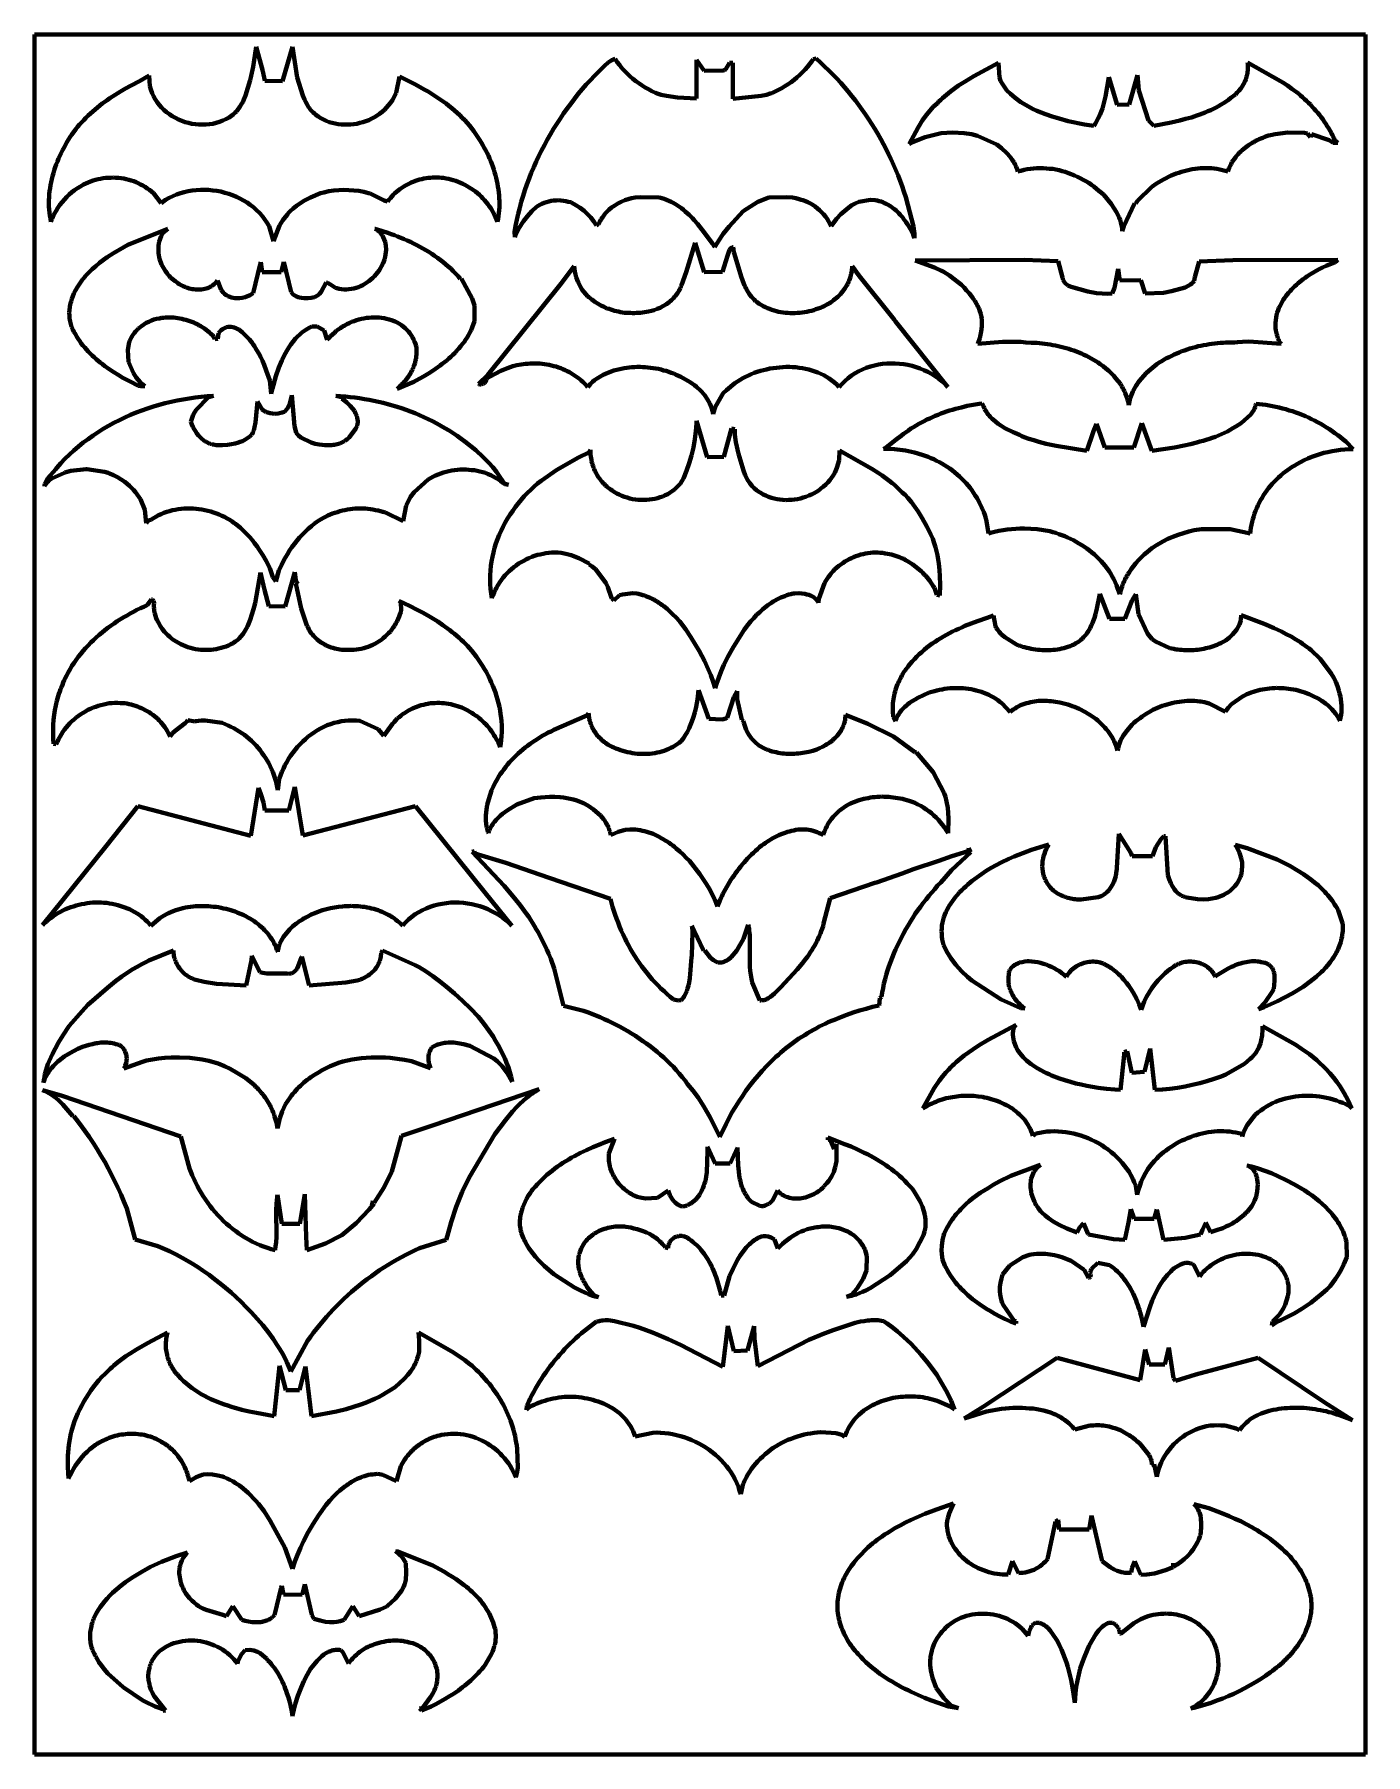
# Model space of a CAD drawing. Header units: millimetres. Extents: x 0 to 8.6, y 0 to 11.1.
import ezdxf

# ---------------------------------------------------------------- set-up
doc = ezdxf.new("R2010")
doc.units = ezdxf.units.MM
doc.layers.add('color#010101ff', color=7, linetype='CONTINUOUS', lineweight=100)
doc.layers.add('color#ffffffff', color=7, linetype='CONTINUOUS', lineweight=100)

msp = doc.modelspace()

# ---------------------------------------------------------------- linework, layer by layer
at = {"layer": 'color#010101ff'}
for p, q in [((1.411, 10.888), (1.43, 11.016)), ((1.43, 11.016), (1.472, 10.86)), ((1.6, 10.795), (1.665, 11.017)), ((1.665, 11.017), (1.695, 10.82)), ((1.394, 10.811), (1.411, 10.888)), ((3.612, 10.831), (3.676, 10.895)), ((3.676, 10.895), (3.699, 10.915)), ((3.699, 10.915), (3.713, 10.925)), ((3.713, 10.925), (3.723, 10.931)), ((3.723, 10.931), (3.734, 10.936)), ((3.734, 10.936), (3.739, 10.938)), ((3.739, 10.938), (3.745, 10.94)), ((3.745, 10.94), (3.758, 10.919)), ((3.758, 10.919), (3.773, 10.9)), ((3.773, 10.9), (3.788, 10.88)), ((3.788, 10.88), (3.805, 10.862)), ((4.269, 10.683), (4.27, 10.933)), ((4.27, 10.933), (4.318, 10.863)), ((4.458, 10.873), (4.482, 10.913)), ((4.482, 10.913), (4.504, 10.914)), ((4.504, 10.914), (4.503, 10.682)), ((4.969, 10.87), (4.985, 10.889)), ((4.985, 10.889), (5, 10.908)), ((5, 10.908), (5.014, 10.927)), ((5.014, 10.927), (5.021, 10.937)), ((5.021, 10.937), (5.041, 10.941)), ((5.041, 10.941), (5.068, 10.916)), ((5.068, 10.916), (5.095, 10.891)), ((5.095, 10.891), (5.122, 10.865)), ((6.057, 10.828), (6.217, 10.914)), ((6.217, 10.914), (6.223, 10.82)), ((7.824, 10.907), (7.823, 10.915)), ((7.823, 10.915), (8.035, 10.796)), ((7.825, 10.898), (7.824, 10.907)), ((7.825, 10.889), (7.825, 10.898)), ((7.825, 10.881), (7.825, 10.889)), ((7.825, 10.872), (7.825, 10.881)), ((0.588, 10.749), (0.624, 10.768)), ((0.624, 10.768), (0.677, 10.796)), ((0.677, 10.796), (0.74, 10.832)), ((0.74, 10.832), (0.745, 10.763)), ((1.362, 10.703), (1.391, 10.802)), ((1.391, 10.802), (1.394, 10.811)), ((1.472, 10.86), (1.485, 10.798)), ((1.485, 10.798), (1.6, 10.795)), ((1.695, 10.82), (1.73, 10.703)), ((2.332, 10.721), (2.353, 10.825)), ((2.353, 10.825), (2.415, 10.795)), ((2.415, 10.795), (2.457, 10.773)), ((2.457, 10.773), (2.498, 10.751)), ((3.532, 10.743), (3.558, 10.773)), ((3.558, 10.773), (3.585, 10.803)), ((3.585, 10.803), (3.612, 10.831)), ((3.805, 10.862), (3.822, 10.844)), ((3.822, 10.844), (3.84, 10.828)), ((3.84, 10.828), (3.858, 10.811)), ((3.858, 10.811), (3.878, 10.796)), ((3.878, 10.796), (3.898, 10.782)), ((3.898, 10.782), (3.918, 10.768)), ((3.918, 10.768), (3.939, 10.755)), ((4.318, 10.863), (4.442, 10.865)), ((4.442, 10.865), (4.449, 10.867)), ((4.449, 10.867), (4.458, 10.873)), ((4.839, 10.763), (4.86, 10.776)), ((4.86, 10.776), (4.879, 10.79)), ((4.879, 10.79), (4.899, 10.804)), ((4.899, 10.804), (4.917, 10.82)), ((4.917, 10.82), (4.935, 10.836)), ((4.935, 10.836), (4.953, 10.853)), ((4.953, 10.853), (4.969, 10.87)), ((5.122, 10.865), (5.148, 10.839)), ((5.148, 10.839), (5.174, 10.812)), ((5.174, 10.812), (5.199, 10.784)), ((5.199, 10.784), (5.223, 10.757)), ((5.933, 10.748), (5.959, 10.767)), ((5.959, 10.767), (6.001, 10.794)), ((6.001, 10.794), (6.057, 10.828)), ((6.223, 10.82), (6.23, 10.798)), ((6.23, 10.798), (6.239, 10.78)), ((6.239, 10.78), (6.252, 10.761)), ((6.907, 10.697), (6.927, 10.822)), ((6.927, 10.822), (6.982, 10.643)), ((7.059, 10.645), (7.112, 10.834)), ((7.112, 10.834), (7.122, 10.735)), ((7.788, 10.762), (7.797, 10.776)), ((7.797, 10.776), (7.804, 10.791)), ((7.804, 10.791), (7.811, 10.807)), ((7.811, 10.807), (7.816, 10.823)), ((7.816, 10.823), (7.818, 10.831)), ((7.818, 10.831), (7.82, 10.839)), ((7.82, 10.839), (7.822, 10.847)), ((7.822, 10.847), (7.823, 10.855)), ((7.823, 10.855), (7.824, 10.864)), ((7.824, 10.864), (7.825, 10.872)), ((8.035, 10.796), (8.05, 10.786)), ((8.05, 10.786), (8.079, 10.767)), ((8.079, 10.767), (8.108, 10.747)), ((0.437, 10.651), (0.453, 10.663)), ((0.453, 10.663), (0.47, 10.674)), ((0.47, 10.674), (0.486, 10.686)), ((0.486, 10.686), (0.52, 10.708)), ((0.52, 10.708), (0.554, 10.729)), ((0.554, 10.729), (0.588, 10.749)), ((0.745, 10.763), (0.751, 10.741)), ((0.751, 10.741), (0.759, 10.719)), ((0.759, 10.719), (0.768, 10.698)), ((0.768, 10.698), (0.779, 10.679)), ((0.779, 10.679), (0.791, 10.66)), ((0.791, 10.66), (0.805, 10.642)), ((1.334, 10.645), (1.343, 10.661)), ((1.343, 10.661), (1.351, 10.678)), ((1.351, 10.678), (1.362, 10.703)), ((1.73, 10.703), (1.741, 10.677)), ((1.741, 10.677), (1.749, 10.66)), ((1.749, 10.66), (1.758, 10.644)), ((2.284, 10.64), (2.297, 10.656)), ((2.297, 10.656), (2.308, 10.673)), ((2.308, 10.673), (2.318, 10.691)), ((2.318, 10.691), (2.332, 10.721)), ((2.498, 10.751), (2.518, 10.74)), ((2.518, 10.74), (2.538, 10.728)), ((2.538, 10.728), (2.558, 10.716)), ((2.558, 10.716), (2.578, 10.704)), ((2.578, 10.704), (2.597, 10.691)), ((2.597, 10.691), (2.616, 10.678)), ((2.616, 10.678), (2.635, 10.665)), ((2.635, 10.665), (2.654, 10.651)), ((3.458, 10.65), (3.482, 10.682)), ((3.482, 10.682), (3.507, 10.713)), ((3.507, 10.713), (3.532, 10.743)), ((3.939, 10.755), (3.96, 10.743)), ((3.96, 10.743), (3.982, 10.731)), ((3.982, 10.731), (4.005, 10.721)), ((4.005, 10.721), (4.016, 10.716)), ((4.016, 10.716), (4.041, 10.708)), ((4.041, 10.708), (4.076, 10.7)), ((4.076, 10.7), (4.146, 10.69)), ((4.146, 10.69), (4.269, 10.683)), ((4.503, 10.682), (4.686, 10.7)), ((4.686, 10.7), (4.72, 10.707)), ((4.72, 10.707), (4.745, 10.715)), ((4.745, 10.715), (4.754, 10.718)), ((4.754, 10.718), (4.776, 10.728)), ((4.776, 10.728), (4.797, 10.739)), ((4.797, 10.739), (4.819, 10.75)), ((4.819, 10.75), (4.839, 10.763)), ((5.223, 10.757), (5.247, 10.728)), ((5.247, 10.728), (5.271, 10.699)), ((5.271, 10.699), (5.294, 10.67)), ((5.294, 10.67), (5.316, 10.641)), ((5.82, 10.652), (5.832, 10.664)), ((5.832, 10.664), (5.844, 10.675)), ((5.844, 10.675), (5.856, 10.686)), ((5.856, 10.686), (5.881, 10.708)), ((5.881, 10.708), (5.906, 10.728)), ((5.906, 10.728), (5.933, 10.748)), ((6.252, 10.761), (6.271, 10.736)), ((6.271, 10.736), (6.293, 10.713)), ((6.293, 10.713), (6.323, 10.687)), ((6.323, 10.687), (6.361, 10.659)), ((6.361, 10.659), (6.409, 10.632)), ((6.896, 10.653), (6.907, 10.697)), ((7.122, 10.735), (7.183, 10.542)), ((7.652, 10.644), (7.668, 10.654)), ((7.668, 10.654), (7.684, 10.665)), ((7.684, 10.665), (7.7, 10.676)), ((7.7, 10.676), (7.715, 10.687)), ((7.715, 10.687), (7.73, 10.699)), ((7.73, 10.699), (7.744, 10.71)), ((7.744, 10.71), (7.756, 10.722)), ((7.756, 10.722), (7.767, 10.734)), ((7.767, 10.734), (7.778, 10.748)), ((7.778, 10.748), (7.788, 10.762)), ((8.108, 10.747), (8.122, 10.736)), ((8.122, 10.736), (8.136, 10.726)), ((8.136, 10.726), (8.15, 10.715)), ((8.15, 10.715), (8.163, 10.703)), ((8.163, 10.703), (8.176, 10.692)), ((8.176, 10.692), (8.19, 10.68)), ((8.19, 10.68), (8.203, 10.668)), ((8.203, 10.668), (8.215, 10.656)), ((8.215, 10.656), (8.228, 10.644)), ((0.305, 10.53), (0.318, 10.545)), ((0.318, 10.545), (0.332, 10.559)), ((0.332, 10.559), (0.346, 10.573)), ((0.346, 10.573), (0.361, 10.587)), ((0.361, 10.587), (0.376, 10.6)), ((0.376, 10.6), (0.391, 10.613)), ((0.391, 10.613), (0.406, 10.626)), ((0.406, 10.626), (0.422, 10.639)), ((0.422, 10.639), (0.437, 10.651)), ((0.805, 10.642), (0.819, 10.625)), ((0.819, 10.625), (0.835, 10.61)), ((0.835, 10.61), (0.852, 10.595)), ((0.852, 10.595), (0.87, 10.582)), ((0.87, 10.582), (0.889, 10.569)), ((0.889, 10.569), (0.909, 10.558)), ((0.909, 10.558), (0.929, 10.548)), ((0.929, 10.548), (0.95, 10.539)), ((1.215, 10.541), (1.235, 10.551)), ((1.235, 10.551), (1.255, 10.562)), ((1.255, 10.562), (1.273, 10.575)), ((1.273, 10.575), (1.281, 10.581)), ((1.281, 10.581), (1.288, 10.587)), ((1.288, 10.587), (1.295, 10.594)), ((1.295, 10.594), (1.302, 10.6)), ((1.302, 10.6), (1.308, 10.607)), ((1.308, 10.607), (1.314, 10.614)), ((1.314, 10.614), (1.319, 10.622)), ((1.319, 10.622), (1.325, 10.629)), ((1.325, 10.629), (1.334, 10.645)), ((1.758, 10.644), (1.763, 10.636)), ((1.763, 10.636), (1.768, 10.628)), ((1.768, 10.628), (1.773, 10.621)), ((1.773, 10.621), (1.779, 10.613)), ((1.779, 10.613), (1.785, 10.606)), ((1.785, 10.606), (1.791, 10.599)), ((1.791, 10.599), (1.798, 10.593)), ((1.798, 10.593), (1.805, 10.586)), ((1.805, 10.586), (1.812, 10.58)), ((1.812, 10.58), (1.829, 10.568)), ((1.829, 10.568), (1.846, 10.557)), ((1.846, 10.557), (1.864, 10.548)), ((1.864, 10.548), (1.882, 10.539)), ((2.138, 10.538), (2.156, 10.545)), ((2.156, 10.545), (2.175, 10.554)), ((2.175, 10.554), (2.192, 10.563)), ((2.192, 10.563), (2.21, 10.574)), ((2.21, 10.574), (2.226, 10.585)), ((2.226, 10.585), (2.242, 10.597)), ((2.242, 10.597), (2.257, 10.611)), ((2.257, 10.611), (2.271, 10.625)), ((2.271, 10.625), (2.284, 10.64)), ((2.654, 10.651), (2.672, 10.637)), ((2.672, 10.637), (2.691, 10.622)), ((2.691, 10.622), (2.708, 10.607)), ((2.708, 10.607), (2.726, 10.592)), ((2.726, 10.592), (2.742, 10.577)), ((2.742, 10.577), (2.759, 10.56)), ((2.759, 10.56), (2.775, 10.544)), ((2.775, 10.544), (2.79, 10.527)), ((3.368, 10.52), (3.389, 10.553)), ((3.389, 10.553), (3.412, 10.586)), ((3.412, 10.586), (3.435, 10.619)), ((3.435, 10.619), (3.458, 10.65)), ((5.316, 10.641), (5.338, 10.611)), ((5.338, 10.611), (5.359, 10.58)), ((5.359, 10.58), (5.38, 10.549)), ((5.38, 10.549), (5.4, 10.518)), ((5.698, 10.497), (5.727, 10.543)), ((5.727, 10.543), (5.753, 10.579)), ((5.753, 10.579), (5.774, 10.604)), ((5.774, 10.604), (5.796, 10.629)), ((5.796, 10.629), (5.82, 10.652)), ((6.409, 10.632), (6.436, 10.618)), ((6.436, 10.618), (6.464, 10.605)), ((6.464, 10.605), (6.492, 10.593)), ((6.492, 10.593), (6.52, 10.582)), ((6.52, 10.582), (6.563, 10.567)), ((6.563, 10.567), (6.607, 10.554)), ((6.607, 10.554), (6.666, 10.538)), ((6.849, 10.536), (6.86, 10.556)), ((6.86, 10.556), (6.87, 10.577)), ((6.87, 10.577), (6.878, 10.598)), ((6.878, 10.598), (6.886, 10.62)), ((6.886, 10.62), (6.896, 10.653)), ((6.982, 10.643), (7.059, 10.645)), ((7.386, 10.542), (7.423, 10.552)), ((7.423, 10.552), (7.46, 10.562)), ((7.46, 10.562), (7.478, 10.568)), ((7.478, 10.568), (7.496, 10.574)), ((7.496, 10.574), (7.514, 10.58)), ((7.514, 10.58), (7.532, 10.587)), ((7.532, 10.587), (7.55, 10.594)), ((7.55, 10.594), (7.567, 10.601)), ((7.567, 10.601), (7.585, 10.609)), ((7.585, 10.609), (7.602, 10.617)), ((7.602, 10.617), (7.619, 10.626)), ((7.619, 10.626), (7.635, 10.635)), ((7.635, 10.635), (7.652, 10.644)), ((8.228, 10.644), (8.24, 10.631)), ((8.24, 10.631), (8.252, 10.618)), ((8.252, 10.618), (8.263, 10.605)), ((8.263, 10.605), (8.275, 10.591)), ((8.275, 10.591), (8.286, 10.578)), ((8.286, 10.578), (8.297, 10.564)), ((8.297, 10.564), (8.307, 10.55)), ((8.307, 10.55), (8.317, 10.535)), ((0.22, 10.419), (0.231, 10.436)), ((0.231, 10.436), (0.242, 10.452)), ((0.242, 10.452), (0.254, 10.469)), ((0.254, 10.469), (0.266, 10.485)), ((0.266, 10.485), (0.278, 10.5)), ((0.278, 10.5), (0.291, 10.515)), ((0.291, 10.515), (0.305, 10.53)), ((0.95, 10.539), (0.972, 10.532)), ((0.972, 10.532), (0.993, 10.526)), ((0.993, 10.526), (1.016, 10.521)), ((1.016, 10.521), (1.038, 10.518)), ((1.038, 10.518), (1.061, 10.515)), ((1.061, 10.515), (1.083, 10.515)), ((1.083, 10.515), (1.106, 10.515)), ((1.106, 10.515), (1.128, 10.518)), ((1.128, 10.518), (1.15, 10.521)), ((1.15, 10.521), (1.172, 10.526)), ((1.172, 10.526), (1.194, 10.533)), ((1.194, 10.533), (1.215, 10.541)), ((1.882, 10.539), (1.901, 10.532)), ((1.901, 10.532), (1.92, 10.527)), ((1.92, 10.527), (1.939, 10.522)), ((1.939, 10.522), (1.959, 10.518)), ((1.959, 10.518), (1.979, 10.516)), ((1.979, 10.516), (1.999, 10.515)), ((1.999, 10.515), (2.019, 10.515)), ((2.019, 10.515), (2.039, 10.516)), ((2.039, 10.516), (2.059, 10.518)), ((2.059, 10.518), (2.079, 10.521)), ((2.079, 10.521), (2.099, 10.526)), ((2.099, 10.526), (2.118, 10.531)), ((2.118, 10.531), (2.138, 10.538)), ((2.79, 10.527), (2.805, 10.509)), ((2.805, 10.509), (2.82, 10.491)), ((2.82, 10.491), (2.834, 10.473)), ((2.834, 10.473), (2.847, 10.454)), ((2.847, 10.454), (2.86, 10.434)), ((2.86, 10.434), (2.872, 10.414)), ((3.307, 10.418), (3.327, 10.453)), ((3.327, 10.453), (3.347, 10.487)), ((3.347, 10.487), (3.368, 10.52)), ((5.4, 10.518), (5.419, 10.487)), ((5.419, 10.487), (5.438, 10.455)), ((5.438, 10.455), (5.457, 10.422)), ((5.641, 10.39), (5.698, 10.497)), ((5.744, 10.435), (5.661, 10.401)), ((5.846, 10.461), (5.744, 10.435)), ((5.92, 10.465), (5.846, 10.461)), ((5.994, 10.461), (5.92, 10.465)), ((6.042, 10.453), (5.994, 10.461)), ((6.082, 10.443), (6.042, 10.453)), ((6.206, 10.387), (6.082, 10.443)), ((6.666, 10.538), (6.771, 10.517)), ((6.771, 10.517), (6.831, 10.507)), ((6.831, 10.507), (6.837, 10.516)), ((6.837, 10.516), (6.844, 10.526)), ((6.844, 10.526), (6.849, 10.536)), ((7.183, 10.542), (7.218, 10.508)), ((7.218, 10.508), (7.33, 10.529)), ((7.33, 10.529), (7.386, 10.542)), ((7.933, 10.436), (7.921, 10.431)), ((7.945, 10.44), (7.933, 10.436)), ((7.958, 10.444), (7.945, 10.44)), ((7.97, 10.448), (7.958, 10.444)), ((8, 10.454), (7.97, 10.448)), ((8.083, 10.465), (8, 10.454)), ((8.189, 10.462), (8.083, 10.465)), ((8.208, 10.458), (8.189, 10.462)), ((8.229, 10.435), (8.208, 10.458)), ((8.235, 10.453), (8.229, 10.435)), ((8.348, 10.414), (8.235, 10.453)), ((8.317, 10.535), (8.327, 10.521)), ((8.327, 10.521), (8.336, 10.506)), ((8.336, 10.506), (8.346, 10.491)), ((8.346, 10.491), (8.354, 10.476)), ((8.354, 10.476), (8.363, 10.461)), ((8.363, 10.461), (8.371, 10.445)), ((8.371, 10.445), (8.379, 10.429)), ((0.164, 10.314), (0.172, 10.332)), ((0.172, 10.332), (0.181, 10.35)), ((0.181, 10.35), (0.191, 10.368)), ((0.191, 10.368), (0.2, 10.385)), ((0.2, 10.385), (0.21, 10.402)), ((0.21, 10.402), (0.22, 10.419)), ((2.872, 10.414), (2.882, 10.398)), ((2.882, 10.398), (2.892, 10.382)), ((2.892, 10.382), (2.901, 10.365)), ((2.901, 10.365), (2.91, 10.349)), ((2.91, 10.349), (2.919, 10.332)), ((2.919, 10.332), (2.927, 10.315)), ((3.252, 10.313), (3.27, 10.348)), ((3.27, 10.348), (3.288, 10.383)), ((3.288, 10.383), (3.307, 10.418)), ((5.457, 10.422), (5.474, 10.39)), ((5.474, 10.39), (5.492, 10.357)), ((5.492, 10.357), (5.508, 10.324)), ((5.508, 10.324), (5.524, 10.29)), ((5.661, 10.401), (5.641, 10.39)), ((6.236, 10.363), (6.206, 10.387)), ((6.27, 10.331), (6.236, 10.363)), ((6.291, 10.308), (6.27, 10.331)), ((7.761, 10.324), (7.752, 10.314)), ((7.769, 10.333), (7.761, 10.324)), ((7.779, 10.342), (7.769, 10.333)), ((7.788, 10.351), (7.779, 10.342)), ((7.798, 10.359), (7.788, 10.351)), ((7.808, 10.367), (7.798, 10.359)), ((7.818, 10.375), (7.808, 10.367)), ((7.829, 10.383), (7.818, 10.375)), ((7.84, 10.39), (7.829, 10.383)), ((7.851, 10.397), (7.84, 10.39)), ((7.862, 10.403), (7.851, 10.397)), ((7.873, 10.41), (7.862, 10.403)), ((7.885, 10.415), (7.873, 10.41)), ((7.897, 10.421), (7.885, 10.415)), ((7.909, 10.426), (7.897, 10.421)), ((7.921, 10.431), (7.909, 10.426)), ((8.374, 10.398), (8.348, 10.414)), ((8.405, 10.398), (8.374, 10.398)), ((8.379, 10.429), (8.386, 10.413)), ((8.386, 10.413), (8.405, 10.398)), ((0.122, 10.202), (0.128, 10.221)), ((0.128, 10.221), (0.134, 10.24)), ((0.134, 10.24), (0.141, 10.259)), ((0.141, 10.259), (0.148, 10.278)), ((0.148, 10.278), (0.156, 10.296)), ((0.156, 10.296), (0.164, 10.314)), ((2.927, 10.315), (2.935, 10.297)), ((2.935, 10.297), (2.942, 10.28)), ((2.942, 10.28), (2.949, 10.262)), ((2.949, 10.262), (2.956, 10.244)), ((2.956, 10.244), (2.962, 10.226)), ((2.962, 10.226), (2.967, 10.208)), ((3.204, 10.204), (3.22, 10.24)), ((3.22, 10.24), (3.236, 10.277)), ((3.236, 10.277), (3.252, 10.313)), ((5.524, 10.29), (5.54, 10.256)), ((5.54, 10.256), (5.554, 10.222)), ((5.554, 10.222), (5.569, 10.188)), ((6.304, 10.289), (6.291, 10.308)), ((6.317, 10.27), (6.304, 10.289)), ((6.324, 10.256), (6.317, 10.27)), ((6.33, 10.242), (6.324, 10.256)), ((6.336, 10.227), (6.33, 10.242)), ((6.34, 10.212), (6.336, 10.227)), ((6.36, 10.218), (6.34, 10.212)), ((6.381, 10.224), (6.36, 10.218)), ((6.401, 10.228), (6.381, 10.224)), ((6.422, 10.231), (6.401, 10.228)), ((6.442, 10.233), (6.422, 10.231)), ((6.463, 10.235), (6.442, 10.233)), ((6.484, 10.235), (6.463, 10.235)), ((6.504, 10.235), (6.484, 10.235)), ((6.525, 10.233), (6.504, 10.235)), ((6.546, 10.231), (6.525, 10.233)), ((6.566, 10.229), (6.546, 10.231)), ((6.587, 10.225), (6.566, 10.229)), ((6.607, 10.221), (6.587, 10.225)), ((6.627, 10.215), (6.607, 10.221)), ((6.647, 10.21), (6.627, 10.215)), ((6.667, 10.203), (6.647, 10.21)), ((7.396, 10.211), (7.379, 10.205)), ((7.414, 10.216), (7.396, 10.211)), ((7.431, 10.22), (7.414, 10.216)), ((7.448, 10.224), (7.431, 10.22)), ((7.466, 10.227), (7.448, 10.224)), ((7.484, 10.23), (7.466, 10.227)), ((7.501, 10.232), (7.484, 10.23)), ((7.519, 10.234), (7.501, 10.232)), ((7.537, 10.235), (7.519, 10.234)), ((7.554, 10.235), (7.537, 10.235)), ((7.572, 10.235), (7.554, 10.235)), ((7.59, 10.234), (7.572, 10.235)), ((7.608, 10.232), (7.59, 10.234)), ((7.625, 10.229), (7.608, 10.232)), ((7.643, 10.226), (7.625, 10.229)), ((7.66, 10.222), (7.643, 10.226)), ((7.678, 10.218), (7.66, 10.222)), ((7.695, 10.212), (7.678, 10.218)), ((7.699, 10.225), (7.695, 10.212)), ((7.704, 10.237), (7.699, 10.225)), ((7.71, 10.249), (7.704, 10.237)), ((7.716, 10.261), (7.71, 10.249)), ((7.722, 10.272), (7.716, 10.261)), ((7.729, 10.283), (7.722, 10.272)), ((7.736, 10.293), (7.729, 10.283)), ((7.744, 10.304), (7.736, 10.293)), ((7.752, 10.314), (7.744, 10.304)), ((0.098, 10.086), (0.101, 10.106)), ((0.101, 10.106), (0.104, 10.125)), ((0.104, 10.125), (0.108, 10.145)), ((0.108, 10.145), (0.112, 10.164)), ((0.112, 10.164), (0.117, 10.183)), ((0.117, 10.183), (0.122, 10.202)), ((0.278, 10.105), (0.259, 10.092)), ((0.297, 10.117), (0.278, 10.105)), ((0.316, 10.128), (0.297, 10.117)), ((0.331, 10.135), (0.316, 10.128)), ((0.347, 10.142), (0.331, 10.135)), ((0.362, 10.148), (0.347, 10.142)), ((0.378, 10.154), (0.362, 10.148)), ((0.394, 10.159), (0.378, 10.154)), ((0.41, 10.163), (0.394, 10.159)), ((0.427, 10.166), (0.41, 10.163)), ((0.443, 10.169), (0.427, 10.166)), ((0.46, 10.171), (0.443, 10.169)), ((0.476, 10.173), (0.46, 10.171)), ((0.493, 10.173), (0.476, 10.173)), ((0.509, 10.174), (0.493, 10.173)), ((0.526, 10.173), (0.509, 10.174)), ((0.543, 10.172), (0.526, 10.173)), ((0.559, 10.17), (0.543, 10.172)), ((0.576, 10.167), (0.559, 10.17)), ((0.592, 10.164), (0.576, 10.167)), ((0.608, 10.16), (0.592, 10.164)), ((0.624, 10.155), (0.608, 10.16)), ((0.64, 10.15), (0.624, 10.155)), ((0.655, 10.144), (0.64, 10.15)), ((0.67, 10.138), (0.655, 10.144)), ((0.685, 10.13), (0.67, 10.138)), ((0.7, 10.122), (0.685, 10.13)), ((0.714, 10.114), (0.7, 10.122)), ((0.728, 10.104), (0.714, 10.114)), ((0.741, 10.094), (0.728, 10.104)), ((2.357, 10.099), (2.346, 10.09)), ((2.369, 10.107), (2.357, 10.099)), ((2.381, 10.115), (2.369, 10.107)), ((2.393, 10.122), (2.381, 10.115)), ((2.405, 10.129), (2.393, 10.122)), ((2.418, 10.136), (2.405, 10.129)), ((2.43, 10.142), (2.418, 10.136)), ((2.443, 10.147), (2.43, 10.142)), ((2.457, 10.152), (2.443, 10.147)), ((2.47, 10.157), (2.457, 10.152)), ((2.483, 10.161), (2.47, 10.157)), ((2.497, 10.164), (2.483, 10.161)), ((2.511, 10.167), (2.497, 10.164)), ((2.525, 10.17), (2.511, 10.167)), ((2.539, 10.172), (2.525, 10.17)), ((2.553, 10.173), (2.539, 10.172)), ((2.567, 10.174), (2.553, 10.173)), ((2.581, 10.175), (2.567, 10.174)), ((2.595, 10.175), (2.581, 10.175)), ((2.61, 10.174), (2.595, 10.175)), ((2.624, 10.173), (2.61, 10.174)), ((2.638, 10.171), (2.624, 10.173)), ((2.654, 10.168), (2.638, 10.171)), ((2.67, 10.165), (2.654, 10.168)), ((2.686, 10.161), (2.67, 10.165)), ((2.701, 10.157), (2.686, 10.161)), ((2.717, 10.152), (2.701, 10.157)), ((2.732, 10.147), (2.717, 10.152)), ((2.747, 10.14), (2.732, 10.147)), ((2.762, 10.134), (2.747, 10.14)), ((2.776, 10.127), (2.762, 10.134)), ((2.79, 10.119), (2.776, 10.127)), ((2.804, 10.11), (2.79, 10.119)), ((2.818, 10.102), (2.804, 10.11)), ((2.831, 10.092), (2.818, 10.102)), ((2.967, 10.208), (2.973, 10.19)), ((2.973, 10.19), (2.978, 10.171)), ((2.978, 10.171), (2.982, 10.153)), ((2.982, 10.153), (2.986, 10.134)), ((2.986, 10.134), (2.989, 10.115)), ((2.989, 10.115), (2.992, 10.097)), ((3.163, 10.093), (3.176, 10.13)), ((3.176, 10.13), (3.19, 10.167)), ((3.19, 10.167), (3.204, 10.204)), ((5.569, 10.188), (5.582, 10.153)), ((5.582, 10.153), (5.595, 10.119)), ((5.595, 10.119), (5.607, 10.084)), ((6.686, 10.196), (6.667, 10.203)), ((6.706, 10.188), (6.686, 10.196)), ((6.725, 10.179), (6.706, 10.188)), ((6.743, 10.17), (6.725, 10.179)), ((6.762, 10.16), (6.743, 10.17)), ((6.78, 10.15), (6.762, 10.16)), ((6.798, 10.139), (6.78, 10.15)), ((6.815, 10.127), (6.798, 10.139)), ((6.832, 10.115), (6.815, 10.127)), ((6.848, 10.102), (6.832, 10.115)), ((6.864, 10.089), (6.848, 10.102)), ((7.206, 10.114), (7.113, 10.024)), ((7.22, 10.125), (7.206, 10.114)), ((7.235, 10.135), (7.22, 10.125)), ((7.25, 10.144), (7.235, 10.135)), ((7.265, 10.153), (7.25, 10.144)), ((7.281, 10.162), (7.265, 10.153)), ((7.297, 10.17), (7.281, 10.162)), ((7.313, 10.178), (7.297, 10.17)), ((7.329, 10.186), (7.313, 10.178)), ((7.346, 10.193), (7.329, 10.186)), ((7.362, 10.199), (7.346, 10.193)), ((7.379, 10.205), (7.362, 10.199)), ((0.094, 10.027), (0.095, 10.047)), ((0.094, 10.007), (0.094, 10.027)), ((0.094, 9.988), (0.094, 10.007)), ((0.095, 9.968), (0.094, 9.988)), ((0.095, 10.047), (0.096, 10.066)), ((0.096, 10.066), (0.098, 10.086)), ((0.164, 9.998), (0.151, 9.979)), ((0.178, 10.015), (0.164, 9.998)), ((0.193, 10.032), (0.178, 10.015)), ((0.208, 10.049), (0.193, 10.032)), ((0.225, 10.064), (0.208, 10.049)), ((0.242, 10.079), (0.225, 10.064)), ((0.259, 10.092), (0.242, 10.079)), ((0.755, 10.084), (0.741, 10.094)), ((0.767, 10.073), (0.755, 10.084)), ((0.818, 10.009), (0.767, 10.073)), ((0.845, 10.031), (0.818, 10.009)), ((0.868, 10.043), (0.845, 10.031)), ((0.892, 10.054), (0.868, 10.043)), ((0.916, 10.064), (0.892, 10.054)), ((0.941, 10.073), (0.916, 10.064)), ((0.966, 10.08), (0.941, 10.073)), ((0.992, 10.085), (0.966, 10.08)), ((1.018, 10.09), (0.992, 10.085)), ((1.044, 10.093), (1.018, 10.09)), ((1.07, 10.094), (1.044, 10.093)), ((1.097, 10.095), (1.07, 10.094)), ((1.123, 10.094), (1.097, 10.095)), ((1.15, 10.091), (1.123, 10.094)), ((1.176, 10.088), (1.15, 10.091)), ((1.202, 10.083), (1.176, 10.088)), ((1.227, 10.076), (1.202, 10.083)), ((1.253, 10.069), (1.227, 10.076)), ((1.277, 10.06), (1.253, 10.069)), ((1.302, 10.05), (1.277, 10.06)), ((1.325, 10.039), (1.302, 10.05)), ((1.348, 10.026), (1.325, 10.039)), ((1.371, 10.013), (1.348, 10.026)), ((1.392, 9.998), (1.371, 10.013)), ((1.413, 9.982), (1.392, 9.998)), ((1.689, 9.991), (1.669, 9.974)), ((1.711, 10.006), (1.689, 9.991)), ((1.741, 10.025), (1.711, 10.006)), ((1.78, 10.045), (1.741, 10.025)), ((1.845, 10.072), (1.78, 10.045)), ((1.866, 10.078), (1.845, 10.072)), ((1.898, 10.085), (1.866, 10.078)), ((1.93, 10.09), (1.898, 10.085)), ((1.962, 10.093), (1.93, 10.09)), ((1.995, 10.094), (1.962, 10.093)), ((2.027, 10.093), (1.995, 10.094)), ((2.06, 10.091), (2.027, 10.093)), ((2.092, 10.087), (2.06, 10.091)), ((2.124, 10.081), (2.092, 10.087)), ((2.155, 10.073), (2.124, 10.081)), ((2.164, 10.07), (2.155, 10.073)), ((2.256, 10.025), (2.164, 10.07)), ((2.277, 10.019), (2.256, 10.025)), ((2.286, 10.03), (2.277, 10.019)), ((2.295, 10.041), (2.286, 10.03)), ((2.305, 10.052), (2.295, 10.041)), ((2.314, 10.062), (2.305, 10.052)), ((2.325, 10.072), (2.314, 10.062)), ((2.335, 10.081), (2.325, 10.072)), ((2.346, 10.09), (2.335, 10.081)), ((2.844, 10.083), (2.831, 10.092)), ((2.857, 10.072), (2.844, 10.083)), ((2.869, 10.062), (2.857, 10.072)), ((2.881, 10.051), (2.869, 10.062)), ((2.892, 10.039), (2.881, 10.051)), ((2.903, 10.027), (2.892, 10.039)), ((2.913, 10.015), (2.903, 10.027)), ((2.924, 10.002), (2.913, 10.015)), ((2.933, 9.989), (2.924, 10.002)), ((2.942, 9.976), (2.933, 9.989)), ((2.992, 10.097), (2.994, 10.078)), ((2.994, 10.078), (2.996, 10.059)), ((2.996, 10.059), (2.997, 10.04)), ((2.997, 10.04), (2.998, 10.021)), ((2.998, 10.021), (2.998, 10.002)), ((2.998, 10.002), (2.998, 9.983)), ((3.129, 9.979), (3.139, 10.017)), ((3.139, 10.017), (3.151, 10.055)), ((3.151, 10.055), (3.163, 10.093)), ((3.244, 9.989), (3.238, 9.984)), ((3.258, 9.997), (3.244, 9.989)), ((3.272, 10.004), (3.258, 9.997)), ((3.287, 10.01), (3.272, 10.004)), ((3.302, 10.016), (3.287, 10.01)), ((3.317, 10.02), (3.302, 10.016)), ((3.332, 10.023), (3.317, 10.02)), ((3.348, 10.025), (3.332, 10.023)), ((3.364, 10.026), (3.348, 10.025)), ((3.38, 10.027), (3.364, 10.026)), ((3.395, 10.026), (3.38, 10.027)), ((3.411, 10.024), (3.395, 10.026)), ((3.427, 10.022), (3.411, 10.024)), ((3.442, 10.018), (3.427, 10.022)), ((3.458, 10.014), (3.442, 10.018)), ((3.465, 10.011), (3.458, 10.014)), ((3.492, 9.996), (3.465, 10.011)), ((3.519, 9.979), (3.492, 9.996)), ((3.742, 9.994), (3.722, 9.98)), ((3.762, 10.007), (3.742, 9.994)), ((3.784, 10.018), (3.762, 10.007)), ((3.806, 10.027), (3.784, 10.018)), ((3.814, 10.03), (3.806, 10.027)), ((3.828, 10.035), (3.814, 10.03)), ((3.851, 10.041), (3.828, 10.035)), ((3.874, 10.045), (3.851, 10.041)), ((3.905, 10.048), (3.874, 10.045)), ((4.03, 10.045), (3.905, 10.048)), ((4.045, 10.041), (4.03, 10.045)), ((4.061, 10.036), (4.045, 10.041)), ((4.076, 10.031), (4.061, 10.036)), ((4.091, 10.024), (4.076, 10.031)), ((4.105, 10.018), (4.091, 10.024)), ((4.119, 10.01), (4.105, 10.018)), ((4.133, 10.002), (4.119, 10.01)), ((4.146, 9.994), (4.133, 10.002)), ((4.159, 9.985), (4.146, 9.994)), ((4.665, 10.018), (4.571, 9.956)), ((4.736, 10.046), (4.665, 10.018)), ((4.852, 10.048), (4.736, 10.046)), ((4.889, 10.045), (4.852, 10.048)), ((4.91, 10.041), (4.889, 10.045)), ((4.931, 10.035), (4.91, 10.041)), ((4.945, 10.03), (4.931, 10.035)), ((4.954, 10.027), (4.945, 10.03)), ((4.962, 10.025), (4.954, 10.027)), ((4.971, 10.021), (4.962, 10.025)), ((4.988, 10.014), (4.971, 10.021)), ((5.004, 10.006), (4.988, 10.014)), ((5.02, 9.997), (5.004, 10.006)), ((5.035, 9.987), (5.02, 9.997)), ((5.271, 9.995), (5.251, 9.981)), ((5.293, 10.007), (5.271, 9.995)), ((5.316, 10.018), (5.293, 10.007)), ((5.392, 10.031), (5.316, 10.018)), ((5.421, 10.028), (5.392, 10.031)), ((5.434, 10.026), (5.421, 10.028)), ((5.446, 10.022), (5.434, 10.026)), ((5.459, 10.019), (5.446, 10.022)), ((5.47, 10.014), (5.459, 10.019)), ((5.482, 10.009), (5.47, 10.014)), ((5.493, 10.004), (5.482, 10.009)), ((5.504, 9.998), (5.493, 10.004)), ((5.515, 9.991), (5.504, 9.998)), ((5.526, 9.984), (5.515, 9.991)), ((5.607, 10.084), (5.619, 10.048)), ((5.619, 10.048), (5.668, 9.857)), ((6.88, 10.076), (6.864, 10.089)), ((6.895, 10.062), (6.88, 10.076)), ((6.942, 10.005), (6.895, 10.062)), ((6.963, 9.974), (6.942, 10.005)), ((7.094, 10.007), (7.024, 9.86)), ((7.101, 10.007), (7.094, 10.007)), ((7.113, 10.024), (7.101, 10.007)), ((0.097, 9.948), (0.095, 9.968)), ((0.099, 9.928), (0.097, 9.948)), ((0.103, 9.909), (0.099, 9.928)), ((0.106, 9.889), (0.103, 9.909)), ((0.11, 9.9), (0.106, 9.889)), ((0.115, 9.91), (0.11, 9.9)), ((0.119, 9.921), (0.115, 9.91)), ((0.124, 9.931), (0.119, 9.921)), ((0.129, 9.941), (0.124, 9.931)), ((0.14, 9.96), (0.129, 9.941)), ((0.151, 9.979), (0.14, 9.96)), ((1.432, 9.964), (1.413, 9.982)), ((1.451, 9.946), (1.432, 9.964)), ((1.468, 9.926), (1.451, 9.946)), ((1.484, 9.905), (1.468, 9.926)), ((1.499, 9.883), (1.484, 9.905)), ((1.513, 9.86), (1.499, 9.883)), ((1.602, 9.899), (1.581, 9.864)), ((1.618, 9.921), (1.602, 9.899)), ((1.632, 9.936), (1.618, 9.921)), ((1.637, 9.943), (1.632, 9.936)), ((1.65, 9.956), (1.637, 9.943)), ((1.669, 9.974), (1.65, 9.956)), ((2.951, 9.962), (2.942, 9.976)), ((2.959, 9.948), (2.951, 9.962)), ((2.967, 9.934), (2.959, 9.948)), ((2.974, 9.919), (2.967, 9.934)), ((2.98, 9.904), (2.974, 9.919)), ((2.986, 9.889), (2.98, 9.904)), ((2.99, 9.908), (2.986, 9.889)), ((2.993, 9.927), (2.99, 9.908)), ((2.995, 9.945), (2.993, 9.927)), ((2.997, 9.964), (2.995, 9.945)), ((2.998, 9.983), (2.997, 9.964)), ((3.102, 9.863), (3.11, 9.902)), ((3.11, 9.902), (3.119, 9.94)), ((3.119, 9.94), (3.129, 9.979)), ((3.153, 9.892), (3.126, 9.85)), ((3.179, 9.925), (3.153, 9.892)), ((3.207, 9.956), (3.179, 9.925)), ((3.238, 9.984), (3.207, 9.956)), ((3.544, 9.959), (3.519, 9.979)), ((3.567, 9.938), (3.544, 9.959)), ((3.588, 9.915), (3.567, 9.938)), ((3.608, 9.89), (3.588, 9.915)), ((3.625, 9.864), (3.608, 9.89)), ((3.645, 9.889), (3.638, 9.874)), ((3.653, 9.903), (3.645, 9.889)), ((3.662, 9.916), (3.653, 9.903)), ((3.671, 9.929), (3.662, 9.916)), ((3.681, 9.942), (3.671, 9.929)), ((3.692, 9.953), (3.681, 9.942)), ((3.704, 9.965), (3.692, 9.953)), ((3.722, 9.98), (3.704, 9.965)), ((4.172, 9.976), (4.159, 9.985)), ((4.185, 9.966), (4.172, 9.976)), ((4.197, 9.955), (4.185, 9.966)), ((4.209, 9.945), (4.197, 9.955)), ((4.221, 9.934), (4.209, 9.945)), ((4.232, 9.923), (4.221, 9.934)), ((4.243, 9.911), (4.232, 9.923)), ((4.254, 9.899), (4.243, 9.911)), ((4.275, 9.875), (4.254, 9.899)), ((4.571, 9.956), (4.479, 9.859)), ((5.05, 9.975), (5.035, 9.987)), ((5.063, 9.963), (5.05, 9.975)), ((5.076, 9.951), (5.063, 9.963)), ((5.089, 9.937), (5.076, 9.951)), ((5.1, 9.923), (5.089, 9.937)), ((5.111, 9.908), (5.1, 9.923)), ((5.121, 9.893), (5.111, 9.908)), ((5.129, 9.876), (5.121, 9.893)), ((5.172, 9.907), (5.142, 9.867)), ((5.2, 9.938), (5.172, 9.907)), ((5.225, 9.96), (5.2, 9.938)), ((5.251, 9.981), (5.225, 9.96)), ((5.536, 9.977), (5.526, 9.984)), ((5.546, 9.969), (5.536, 9.977)), ((5.556, 9.961), (5.546, 9.969)), ((5.565, 9.952), (5.556, 9.961)), ((5.574, 9.943), (5.565, 9.952)), ((5.583, 9.934), (5.574, 9.943)), ((5.591, 9.924), (5.583, 9.934)), ((5.599, 9.915), (5.591, 9.924)), ((5.607, 9.904), (5.599, 9.915)), ((5.615, 9.894), (5.607, 9.904)), ((5.622, 9.884), (5.615, 9.894)), ((5.629, 9.873), (5.622, 9.884)), ((6.978, 9.95), (6.963, 9.974)), ((6.986, 9.934), (6.978, 9.95)), ((6.994, 9.917), (6.986, 9.934)), ((7, 9.9), (6.994, 9.917)), ((7.006, 9.883), (7, 9.9)), ((7.008, 9.874), (7.006, 9.883)), ((0.603, 9.74), (0.861, 9.842)), ((0.808, 9.773), (0.805, 9.761)), ((0.813, 9.784), (0.808, 9.773)), ((0.818, 9.796), (0.813, 9.784)), ((0.824, 9.808), (0.818, 9.796)), ((0.831, 9.819), (0.824, 9.808)), ((0.861, 9.842), (0.831, 9.819)), ((1.541, 9.763), (1.513, 9.86)), ((1.581, 9.864), (1.541, 9.763)), ((2.2, 9.842), (2.194, 9.844)), ((2.194, 9.844), (2.237, 9.831)), ((2.205, 9.839), (2.2, 9.842)), ((2.21, 9.836), (2.205, 9.839)), ((2.214, 9.833), (2.21, 9.836)), ((2.223, 9.826), (2.214, 9.833)), ((2.231, 9.818), (2.223, 9.826)), ((2.238, 9.809), (2.231, 9.818)), ((2.237, 9.831), (2.279, 9.817)), ((2.244, 9.8), (2.238, 9.809)), ((2.249, 9.79), (2.244, 9.8)), ((2.256, 9.775), (2.249, 9.79)), ((2.261, 9.759), (2.256, 9.775)), ((2.279, 9.817), (2.3, 9.809)), ((2.3, 9.809), (2.321, 9.802)), ((2.321, 9.802), (2.342, 9.793)), ((2.342, 9.793), (2.363, 9.785)), ((2.363, 9.785), (2.384, 9.776)), ((2.384, 9.776), (2.404, 9.767)), ((2.404, 9.767), (2.425, 9.758)), ((3.095, 9.824), (3.102, 9.863)), ((3.097, 9.79), (3.095, 9.824)), ((3.103, 9.805), (3.097, 9.79)), ((3.126, 9.85), (3.103, 9.805)), ((3.638, 9.874), (3.625, 9.864)), ((4.306, 9.837), (4.275, 9.875)), ((4.373, 9.748), (4.306, 9.837)), ((4.413, 9.768), (4.392, 9.733)), ((4.441, 9.811), (4.413, 9.768)), ((4.479, 9.859), (4.441, 9.811)), ((5.137, 9.86), (5.129, 9.876)), ((5.142, 9.867), (5.137, 9.86)), ((5.636, 9.862), (5.629, 9.873)), ((5.643, 9.851), (5.636, 9.862)), ((5.649, 9.84), (5.643, 9.851)), ((5.655, 9.828), (5.649, 9.84)), ((5.666, 9.805), (5.655, 9.828)), ((5.675, 9.782), (5.666, 9.805)), ((5.668, 9.857), (5.674, 9.811)), ((5.674, 9.811), (5.675, 9.782)), ((7.01, 9.865), (7.008, 9.874)), ((7.011, 9.856), (7.01, 9.865)), ((7.013, 9.847), (7.011, 9.856)), ((7.014, 9.837), (7.013, 9.847)), ((7.024, 9.86), (7.014, 9.828)), ((7.014, 9.828), (7.014, 9.837)), ((0.445, 9.642), (0.47, 9.66)), ((0.47, 9.66), (0.509, 9.685)), ((0.509, 9.685), (0.576, 9.725)), ((0.576, 9.725), (0.603, 9.74)), ((0.8, 9.736), (0.799, 9.724)), ((0.799, 9.724), (0.799, 9.711)), ((0.799, 9.711), (0.799, 9.699)), ((0.799, 9.699), (0.8, 9.686)), ((0.802, 9.748), (0.8, 9.736)), ((0.8, 9.686), (0.802, 9.674)), ((0.805, 9.761), (0.802, 9.748)), ((0.802, 9.674), (0.804, 9.661)), ((0.804, 9.661), (0.807, 9.649)), ((2.257, 9.646), (2.261, 9.662)), ((2.265, 9.736), (2.261, 9.759)), ((2.261, 9.662), (2.264, 9.677)), ((2.264, 9.677), (2.266, 9.693)), ((2.267, 9.708), (2.265, 9.736)), ((2.266, 9.693), (2.267, 9.708)), ((2.425, 9.758), (2.445, 9.748)), ((2.445, 9.748), (2.465, 9.738)), ((2.465, 9.738), (2.485, 9.727)), ((2.485, 9.727), (2.504, 9.717)), ((2.504, 9.717), (2.524, 9.705)), ((2.524, 9.705), (2.543, 9.694)), ((2.543, 9.694), (2.562, 9.682)), ((2.562, 9.682), (2.58, 9.669)), ((2.58, 9.669), (2.598, 9.656)), ((2.598, 9.656), (2.616, 9.643)), ((4.203, 9.563), (4.26, 9.752)), ((4.26, 9.752), (4.318, 9.564)), ((4.388, 9.724), (4.373, 9.748)), ((4.392, 9.733), (4.388, 9.724)), ((4.436, 9.566), (4.47, 9.669)), ((4.47, 9.669), (4.481, 9.707)), ((4.481, 9.707), (4.486, 9.715)), ((4.486, 9.715), (4.489, 9.718)), ((4.489, 9.718), (4.492, 9.721)), ((4.492, 9.721), (4.497, 9.723)), ((4.497, 9.723), (4.499, 9.723)), ((4.499, 9.723), (4.502, 9.724)), ((4.502, 9.724), (4.505, 9.724)), ((4.505, 9.724), (4.51, 9.692)), ((4.51, 9.692), (4.521, 9.657)), ((4.521, 9.657), (4.557, 9.536)), ((0.33, 9.539), (0.341, 9.55)), ((0.341, 9.55), (0.351, 9.561)), ((0.351, 9.561), (0.362, 9.572)), ((0.362, 9.572), (0.373, 9.583)), ((0.373, 9.583), (0.385, 9.593)), ((0.385, 9.593), (0.396, 9.603)), ((0.396, 9.603), (0.42, 9.623)), ((0.42, 9.623), (0.445, 9.642)), ((0.807, 9.649), (0.811, 9.637)), ((0.811, 9.637), (0.815, 9.625)), ((0.815, 9.625), (0.82, 9.613)), ((0.82, 9.613), (0.826, 9.602)), ((0.826, 9.602), (0.832, 9.591)), ((0.832, 9.591), (0.838, 9.58)), ((0.838, 9.58), (0.845, 9.569)), ((0.845, 9.569), (0.853, 9.559)), ((0.853, 9.559), (0.861, 9.549)), ((0.861, 9.549), (0.869, 9.539)), ((1.411, 9.428), (1.455, 9.614)), ((1.455, 9.614), (1.46, 9.627)), ((1.46, 9.627), (1.469, 9.564)), ((1.469, 9.564), (1.59, 9.564)), ((1.59, 9.564), (1.609, 9.629)), ((1.609, 9.629), (1.655, 9.434)), ((2.193, 9.538), (2.203, 9.55)), ((2.203, 9.55), (2.213, 9.562)), ((2.213, 9.562), (2.223, 9.575)), ((2.223, 9.575), (2.231, 9.589)), ((2.231, 9.589), (2.239, 9.603)), ((2.239, 9.603), (2.246, 9.617)), ((2.246, 9.617), (2.252, 9.632)), ((2.252, 9.632), (2.257, 9.646)), ((2.616, 9.643), (2.634, 9.629)), ((2.634, 9.629), (2.651, 9.615)), ((2.651, 9.615), (2.668, 9.601)), ((2.668, 9.601), (2.685, 9.586)), ((2.685, 9.586), (2.701, 9.57)), ((2.701, 9.57), (2.716, 9.554)), ((2.716, 9.554), (2.732, 9.538)), ((3.397, 9.491), (3.481, 9.603)), ((3.481, 9.603), (3.482, 9.585)), ((3.482, 9.585), (3.485, 9.567)), ((3.485, 9.567), (3.489, 9.549)), ((3.489, 9.549), (3.493, 9.532)), ((4.173, 9.479), (4.203, 9.563)), ((4.318, 9.564), (4.436, 9.566)), ((5.262, 9.533), (5.265, 9.544)), ((5.265, 9.544), (5.267, 9.555)), ((5.267, 9.555), (5.27, 9.567)), ((5.27, 9.567), (5.271, 9.579)), ((5.271, 9.579), (5.272, 9.591)), ((5.272, 9.591), (5.273, 9.603)), ((5.273, 9.603), (5.318, 9.539)), ((5.679, 9.639), (6.382, 9.642)), ((5.804, 9.593), (5.679, 9.639)), ((5.849, 9.573), (5.804, 9.593)), ((5.86, 9.567), (5.849, 9.573)), ((5.9, 9.541), (5.86, 9.567)), ((6.382, 9.642), (6.601, 9.634)), ((6.601, 9.634), (6.628, 9.53)), ((6.965, 9.462), (6.987, 9.584)), ((6.987, 9.584), (6.996, 9.523)), ((7.482, 9.531), (7.511, 9.633)), ((7.511, 9.633), (7.727, 9.641)), ((7.727, 9.641), (8.405, 9.643)), ((8.229, 9.551), (8.205, 9.535)), ((8.254, 9.566), (8.229, 9.551)), ((8.279, 9.58), (8.254, 9.566)), ((8.305, 9.593), (8.279, 9.58)), ((8.33, 9.604), (8.305, 9.593)), ((8.388, 9.627), (8.33, 9.604)), ((8.399, 9.636), (8.388, 9.627)), ((8.405, 9.643), (8.399, 9.636)), ((0.255, 9.426), (0.263, 9.442)), ((0.263, 9.442), (0.268, 9.45)), ((0.268, 9.45), (0.276, 9.464)), ((0.276, 9.464), (0.284, 9.477)), ((0.284, 9.477), (0.293, 9.49)), ((0.293, 9.49), (0.302, 9.503)), ((0.302, 9.503), (0.311, 9.515)), ((0.311, 9.515), (0.32, 9.527)), ((0.32, 9.527), (0.33, 9.539)), ((0.869, 9.539), (0.878, 9.53)), ((0.878, 9.53), (0.888, 9.521)), ((0.888, 9.521), (0.897, 9.513)), ((0.897, 9.513), (0.907, 9.505)), ((0.907, 9.505), (0.918, 9.498)), ((0.918, 9.498), (0.925, 9.493)), ((0.925, 9.493), (0.934, 9.487)), ((0.934, 9.487), (0.942, 9.482)), ((0.942, 9.482), (0.951, 9.477)), ((0.951, 9.477), (0.96, 9.473)), ((0.96, 9.473), (0.969, 9.469)), ((0.969, 9.469), (0.979, 9.465)), ((0.979, 9.465), (0.988, 9.462)), ((0.988, 9.462), (0.998, 9.459)), ((0.998, 9.459), (1.008, 9.456)), ((1.008, 9.456), (1.018, 9.454)), ((1.018, 9.454), (1.028, 9.453)), ((1.028, 9.453), (1.038, 9.452)), ((1.038, 9.452), (1.048, 9.451)), ((1.048, 9.451), (1.058, 9.451)), ((1.058, 9.451), (1.068, 9.451)), ((1.068, 9.451), (1.078, 9.452)), ((1.078, 9.452), (1.088, 9.454)), ((1.088, 9.454), (1.098, 9.456)), ((1.098, 9.456), (1.107, 9.458)), ((1.107, 9.458), (1.117, 9.461)), ((1.117, 9.461), (1.126, 9.465)), ((1.126, 9.465), (1.134, 9.469)), ((1.134, 9.469), (1.143, 9.474)), ((1.143, 9.474), (1.151, 9.48)), ((1.151, 9.48), (1.159, 9.486)), ((1.159, 9.486), (1.166, 9.493)), ((1.166, 9.493), (1.173, 9.5)), ((1.173, 9.5), (1.18, 9.509)), ((1.18, 9.509), (1.204, 9.449)), ((1.204, 9.449), (1.217, 9.432)), ((1.655, 9.434), (1.659, 9.43)), ((1.838, 9.423), (1.85, 9.436)), ((1.85, 9.436), (1.882, 9.496)), ((1.882, 9.496), (1.89, 9.494)), ((1.89, 9.494), (1.91, 9.483)), ((1.91, 9.483), (1.941, 9.462)), ((1.941, 9.462), (1.949, 9.46)), ((1.949, 9.46), (1.965, 9.456)), ((1.965, 9.456), (1.981, 9.454)), ((1.981, 9.454), (1.997, 9.452)), ((1.997, 9.452), (2.012, 9.452)), ((2.012, 9.452), (2.028, 9.453)), ((2.028, 9.453), (2.044, 9.455)), ((2.044, 9.455), (2.059, 9.458)), ((2.059, 9.458), (2.074, 9.462)), ((2.074, 9.462), (2.089, 9.467)), ((2.089, 9.467), (2.103, 9.473)), ((2.103, 9.473), (2.117, 9.48)), ((2.117, 9.48), (2.131, 9.488)), ((2.131, 9.488), (2.144, 9.496)), ((2.144, 9.496), (2.157, 9.505)), ((2.157, 9.505), (2.17, 9.515)), ((2.17, 9.515), (2.182, 9.526)), ((2.182, 9.526), (2.193, 9.538)), ((2.732, 9.538), (2.746, 9.521)), ((2.746, 9.521), (2.753, 9.52)), ((2.753, 9.52), (2.822, 9.393)), ((2.923, 8.902), (3.397, 9.491)), ((3.493, 9.532), (3.499, 9.514)), ((3.499, 9.514), (3.506, 9.498)), ((3.506, 9.498), (3.514, 9.481)), ((3.514, 9.481), (3.523, 9.465)), ((3.523, 9.465), (3.532, 9.45)), ((3.532, 9.45), (3.543, 9.436)), ((3.543, 9.436), (3.555, 9.422)), ((4.146, 9.427), (4.151, 9.435)), ((4.151, 9.435), (4.156, 9.443)), ((4.156, 9.443), (4.161, 9.452)), ((4.161, 9.452), (4.165, 9.461)), ((4.165, 9.461), (4.169, 9.47)), ((4.169, 9.47), (4.173, 9.479)), ((4.557, 9.536), (4.565, 9.512)), ((4.565, 9.512), (4.574, 9.489)), ((4.574, 9.489), (4.579, 9.478)), ((4.579, 9.478), (4.584, 9.466)), ((4.584, 9.466), (4.59, 9.455)), ((4.59, 9.455), (4.596, 9.445)), ((4.596, 9.445), (4.602, 9.434)), ((4.602, 9.434), (4.609, 9.424)), ((5.205, 9.431), (5.212, 9.44)), ((5.212, 9.44), (5.219, 9.449)), ((5.219, 9.449), (5.226, 9.459)), ((5.226, 9.459), (5.233, 9.469)), ((5.233, 9.469), (5.239, 9.479)), ((5.239, 9.479), (5.244, 9.489)), ((5.244, 9.489), (5.249, 9.5)), ((5.249, 9.5), (5.254, 9.51)), ((5.254, 9.51), (5.258, 9.521)), ((5.258, 9.521), (5.262, 9.533)), ((5.318, 9.539), (5.543, 9.257)), ((5.93, 9.519), (5.9, 9.541)), ((5.958, 9.497), (5.93, 9.519)), ((5.977, 9.481), (5.958, 9.497)), ((5.994, 9.464), (5.977, 9.481)), ((6.011, 9.446), (5.994, 9.464)), ((6.027, 9.428), (6.011, 9.446)), ((6.628, 9.53), (6.634, 9.512)), ((6.634, 9.512), (6.645, 9.494)), ((6.645, 9.494), (6.664, 9.478)), ((6.664, 9.478), (6.686, 9.468)), ((6.686, 9.468), (6.793, 9.438)), ((6.793, 9.438), (6.848, 9.428)), ((6.95, 9.425), (6.965, 9.462)), ((6.996, 9.523), (6.998, 9.51)), ((6.998, 9.51), (7.135, 9.511)), ((7.135, 9.511), (7.162, 9.426)), ((7.28, 9.43), (7.332, 9.441)), ((7.332, 9.441), (7.42, 9.465)), ((7.42, 9.465), (7.44, 9.475)), ((7.44, 9.475), (7.455, 9.484)), ((7.455, 9.484), (7.463, 9.491)), ((7.463, 9.491), (7.472, 9.499)), ((7.472, 9.499), (7.479, 9.507)), ((7.479, 9.507), (7.482, 9.531)), ((8.097, 9.441), (8.087, 9.431)), ((8.106, 9.452), (8.097, 9.441)), ((8.116, 9.462), (8.106, 9.452)), ((8.127, 9.472), (8.116, 9.462)), ((8.137, 9.482), (8.127, 9.472)), ((8.148, 9.492), (8.137, 9.482)), ((8.159, 9.501), (8.148, 9.492)), ((8.17, 9.51), (8.159, 9.501)), ((8.181, 9.519), (8.17, 9.51)), ((8.193, 9.527), (8.181, 9.519)), ((8.205, 9.535), (8.193, 9.527)), ((0.226, 9.32), (0.228, 9.338)), ((0.228, 9.338), (0.231, 9.356)), ((0.231, 9.356), (0.236, 9.374)), ((0.236, 9.374), (0.241, 9.392)), ((0.241, 9.392), (0.247, 9.409)), ((0.247, 9.409), (0.255, 9.426)), ((1.217, 9.432), (1.226, 9.423)), ((1.226, 9.423), (1.236, 9.415)), ((1.236, 9.415), (1.244, 9.411)), ((1.244, 9.411), (1.248, 9.409)), ((1.248, 9.409), (1.259, 9.404)), ((1.259, 9.404), (1.27, 9.4)), ((1.27, 9.4), (1.281, 9.398)), ((1.281, 9.398), (1.293, 9.396)), ((1.293, 9.396), (1.305, 9.395)), ((1.305, 9.395), (1.323, 9.396)), ((1.323, 9.396), (1.34, 9.398)), ((1.34, 9.398), (1.358, 9.403)), ((1.358, 9.403), (1.374, 9.408)), ((1.374, 9.408), (1.391, 9.416)), ((1.391, 9.416), (1.406, 9.425)), ((1.406, 9.425), (1.411, 9.428)), ((1.659, 9.43), (1.663, 9.426)), ((1.663, 9.426), (1.667, 9.422)), ((1.667, 9.422), (1.671, 9.418)), ((1.671, 9.418), (1.675, 9.415)), ((1.675, 9.415), (1.68, 9.412)), ((1.68, 9.412), (1.689, 9.407)), ((1.689, 9.407), (1.7, 9.403)), ((1.7, 9.403), (1.71, 9.4)), ((1.71, 9.4), (1.722, 9.397)), ((1.722, 9.397), (1.739, 9.395)), ((1.739, 9.395), (1.762, 9.396)), ((1.762, 9.396), (1.784, 9.398)), ((1.784, 9.398), (1.805, 9.403)), ((1.805, 9.403), (1.814, 9.406)), ((1.814, 9.406), (1.821, 9.41)), ((1.821, 9.41), (1.829, 9.415)), ((1.829, 9.415), (1.838, 9.423)), ((2.822, 9.393), (2.837, 9.349)), ((2.837, 9.349), (2.838, 9.248)), ((3.555, 9.422), (3.567, 9.409)), ((3.567, 9.409), (3.574, 9.403)), ((3.574, 9.403), (3.581, 9.397)), ((3.581, 9.397), (3.588, 9.391)), ((3.588, 9.391), (3.595, 9.386)), ((3.595, 9.386), (3.602, 9.38)), ((3.602, 9.38), (3.613, 9.373)), ((3.613, 9.373), (3.624, 9.366)), ((3.624, 9.366), (3.635, 9.359)), ((3.635, 9.359), (3.646, 9.352)), ((3.646, 9.352), (3.657, 9.346)), ((3.657, 9.346), (3.669, 9.341)), ((3.669, 9.341), (3.681, 9.335)), ((3.681, 9.335), (3.692, 9.33)), ((3.692, 9.33), (3.705, 9.326)), ((3.705, 9.326), (3.717, 9.322)), ((3.997, 9.319), (4.016, 9.326)), ((4.016, 9.326), (4.034, 9.334)), ((4.034, 9.334), (4.051, 9.343)), ((4.051, 9.343), (4.06, 9.348)), ((4.06, 9.348), (4.068, 9.353)), ((4.068, 9.353), (4.076, 9.358)), ((4.076, 9.358), (4.085, 9.364)), ((4.085, 9.364), (4.092, 9.37)), ((4.092, 9.37), (4.1, 9.376)), ((4.1, 9.376), (4.107, 9.383)), ((4.107, 9.383), (4.115, 9.389)), ((4.115, 9.389), (4.121, 9.396)), ((4.121, 9.396), (4.128, 9.404)), ((4.128, 9.404), (4.134, 9.411)), ((4.134, 9.411), (4.14, 9.419)), ((4.14, 9.419), (4.146, 9.427)), ((4.609, 9.424), (4.616, 9.414)), ((4.616, 9.414), (4.624, 9.404)), ((4.624, 9.404), (4.632, 9.395)), ((4.632, 9.395), (4.641, 9.386)), ((4.641, 9.386), (4.65, 9.377)), ((4.65, 9.377), (4.66, 9.369)), ((4.66, 9.369), (4.673, 9.36)), ((4.673, 9.36), (4.686, 9.352)), ((4.686, 9.352), (4.699, 9.344)), ((4.699, 9.344), (4.713, 9.338)), ((4.713, 9.338), (4.726, 9.331)), ((4.726, 9.331), (4.74, 9.326)), ((4.74, 9.326), (4.755, 9.32)), ((5.025, 9.319), (5.039, 9.324)), ((5.039, 9.324), (5.054, 9.329)), ((5.054, 9.329), (5.068, 9.334)), ((5.068, 9.334), (5.082, 9.34)), ((5.082, 9.34), (5.092, 9.345)), ((5.092, 9.345), (5.103, 9.35)), ((5.103, 9.35), (5.113, 9.356)), ((5.113, 9.356), (5.124, 9.362)), ((5.124, 9.362), (5.134, 9.368)), ((5.134, 9.368), (5.144, 9.375)), ((5.144, 9.375), (5.153, 9.382)), ((5.153, 9.382), (5.162, 9.389)), ((5.162, 9.389), (5.172, 9.397)), ((5.172, 9.397), (5.18, 9.405)), ((5.18, 9.405), (5.189, 9.413)), ((5.189, 9.413), (5.197, 9.422)), ((5.197, 9.422), (5.205, 9.431)), ((6.042, 9.409), (6.027, 9.428)), ((6.049, 9.4), (6.042, 9.409)), ((6.056, 9.39), (6.049, 9.4)), ((6.063, 9.38), (6.056, 9.39)), ((6.069, 9.369), (6.063, 9.38)), ((6.075, 9.359), (6.069, 9.369)), ((6.081, 9.348), (6.075, 9.359)), ((6.086, 9.337), (6.081, 9.348)), ((6.091, 9.326), (6.086, 9.337)), ((6.097, 9.311), (6.091, 9.326)), ((6.848, 9.428), (6.885, 9.425)), ((6.885, 9.425), (6.922, 9.424)), ((6.922, 9.424), (6.95, 9.425)), ((7.162, 9.426), (7.28, 9.43)), ((8.025, 9.334), (8.019, 9.319)), ((8.032, 9.347), (8.025, 9.334)), ((8.038, 9.36), (8.032, 9.347)), ((8.046, 9.372), (8.038, 9.36)), ((8.053, 9.385), (8.046, 9.372)), ((8.061, 9.396), (8.053, 9.385)), ((8.07, 9.408), (8.061, 9.396)), ((8.078, 9.419), (8.07, 9.408)), ((8.087, 9.431), (8.078, 9.419)), ((0.225, 9.301), (0.226, 9.32)), ((0.226, 9.283), (0.225, 9.301)), ((0.226, 9.273), (0.226, 9.283)), ((0.227, 9.264), (0.226, 9.273)), ((0.229, 9.255), (0.227, 9.264)), ((0.23, 9.246), (0.229, 9.255)), ((0.232, 9.237), (0.23, 9.246)), ((0.234, 9.228), (0.232, 9.237)), ((0.237, 9.219), (0.234, 9.228)), ((0.24, 9.211), (0.237, 9.219)), ((0.243, 9.202), (0.24, 9.211)), ((0.691, 9.216), (0.684, 9.211)), ((0.706, 9.226), (0.691, 9.216)), ((0.721, 9.236), (0.706, 9.226)), ((0.737, 9.244), (0.721, 9.236)), ((0.754, 9.251), (0.737, 9.244)), ((0.771, 9.257), (0.754, 9.251)), ((0.788, 9.262), (0.771, 9.257)), ((0.806, 9.265), (0.788, 9.262)), ((0.819, 9.268), (0.806, 9.265)), ((0.832, 9.269), (0.819, 9.268)), ((0.845, 9.27), (0.832, 9.269)), ((0.859, 9.271), (0.845, 9.27)), ((0.872, 9.271), (0.859, 9.271)), ((0.885, 9.271), (0.872, 9.271)), ((0.899, 9.27), (0.885, 9.271)), ((0.912, 9.269), (0.899, 9.27)), ((0.925, 9.267), (0.912, 9.269)), ((0.938, 9.265), (0.925, 9.267)), ((0.951, 9.262), (0.938, 9.265)), ((0.964, 9.259), (0.951, 9.262)), ((0.977, 9.256), (0.964, 9.259)), ((0.99, 9.252), (0.977, 9.256)), ((1.002, 9.248), (0.99, 9.252)), ((1.015, 9.243), (1.002, 9.248)), ((1.027, 9.238), (1.015, 9.243)), ((1.039, 9.233), (1.027, 9.238)), ((1.051, 9.227), (1.039, 9.233)), ((1.063, 9.22), (1.051, 9.227)), ((1.074, 9.214), (1.063, 9.22)), ((1.086, 9.207), (1.074, 9.214)), ((1.789, 9.212), (1.772, 9.205)), ((1.823, 9.213), (1.789, 9.212)), ((1.868, 9.186), (1.823, 9.213)), ((1.987, 9.212), (1.973, 9.203)), ((2.001, 9.22), (1.987, 9.212)), ((2.015, 9.228), (2.001, 9.22)), ((2.03, 9.235), (2.015, 9.228)), ((2.045, 9.242), (2.03, 9.235)), ((2.061, 9.248), (2.045, 9.242)), ((2.076, 9.253), (2.061, 9.248)), ((2.092, 9.258), (2.076, 9.253)), ((2.108, 9.262), (2.092, 9.258)), ((2.124, 9.265), (2.108, 9.262)), ((2.141, 9.268), (2.124, 9.265)), ((2.157, 9.269), (2.141, 9.268)), ((2.173, 9.271), (2.157, 9.269)), ((2.19, 9.271), (2.173, 9.271)), ((2.206, 9.271), (2.19, 9.271)), ((2.223, 9.27), (2.206, 9.271)), ((2.239, 9.268), (2.223, 9.27)), ((2.255, 9.266), (2.239, 9.268)), ((2.271, 9.263), (2.255, 9.266)), ((2.287, 9.259), (2.271, 9.263)), ((2.303, 9.254), (2.287, 9.259)), ((2.319, 9.248), (2.303, 9.254)), ((2.326, 9.245), (2.319, 9.248)), ((2.34, 9.238), (2.326, 9.245)), ((2.353, 9.231), (2.34, 9.238)), ((2.366, 9.222), (2.353, 9.231)), ((2.378, 9.213), (2.366, 9.222)), ((2.39, 9.203), (2.378, 9.213)), ((2.838, 9.248), (2.823, 9.207)), ((3.717, 9.322), (3.729, 9.318)), ((3.729, 9.318), (3.741, 9.314)), ((3.741, 9.314), (3.754, 9.311)), ((3.754, 9.311), (3.767, 9.309)), ((3.767, 9.309), (3.779, 9.306)), ((3.779, 9.306), (3.792, 9.304)), ((3.792, 9.304), (3.805, 9.302)), ((3.805, 9.302), (3.818, 9.301)), ((3.818, 9.301), (3.831, 9.3)), ((3.831, 9.3), (3.844, 9.3)), ((3.844, 9.3), (3.857, 9.299)), ((3.857, 9.299), (3.87, 9.299)), ((3.87, 9.299), (3.883, 9.3)), ((3.883, 9.3), (3.895, 9.3)), ((3.895, 9.3), (3.908, 9.302)), ((3.908, 9.302), (3.921, 9.303)), ((3.921, 9.303), (3.934, 9.305)), ((3.934, 9.305), (3.947, 9.307)), ((3.947, 9.307), (3.959, 9.309)), ((3.959, 9.309), (3.978, 9.314)), ((3.978, 9.314), (3.997, 9.319)), ((4.755, 9.32), (4.769, 9.316)), ((4.769, 9.316), (4.784, 9.312)), ((4.784, 9.312), (4.798, 9.308)), ((4.798, 9.308), (4.813, 9.306)), ((4.813, 9.306), (4.828, 9.303)), ((4.828, 9.303), (4.843, 9.301)), ((4.843, 9.301), (4.859, 9.3)), ((4.859, 9.3), (4.874, 9.299)), ((4.874, 9.299), (4.889, 9.299)), ((4.889, 9.299), (4.904, 9.299)), ((4.904, 9.299), (4.92, 9.3)), ((4.92, 9.3), (4.935, 9.302)), ((4.935, 9.302), (4.95, 9.303)), ((4.95, 9.303), (4.965, 9.306)), ((4.965, 9.306), (4.98, 9.308)), ((4.98, 9.308), (4.995, 9.311)), ((4.995, 9.311), (5.01, 9.315)), ((5.01, 9.315), (5.025, 9.319)), ((5.543, 9.257), (5.552, 9.245)), ((5.552, 9.245), (5.889, 8.822)), ((6.102, 9.295), (6.097, 9.311)), ((6.105, 9.28), (6.102, 9.295)), ((6.108, 9.264), (6.105, 9.28)), ((6.107, 9.193), (6.109, 9.217)), ((6.109, 9.249), (6.108, 9.264)), ((6.11, 9.233), (6.109, 9.249)), ((6.109, 9.217), (6.11, 9.233)), ((8.004, 9.254), (8.002, 9.237)), ((8.002, 9.237), (8.002, 9.22)), ((8.002, 9.22), (8.003, 9.203)), ((8.006, 9.27), (8.004, 9.254)), ((8.009, 9.287), (8.006, 9.27)), ((8.014, 9.303), (8.009, 9.287)), ((8.019, 9.319), (8.014, 9.303)), ((0.247, 9.194), (0.243, 9.202)), ((0.255, 9.178), (0.247, 9.194)), ((0.264, 9.163), (0.255, 9.178)), ((0.273, 9.147), (0.264, 9.163)), ((0.282, 9.133), (0.273, 9.147)), ((0.292, 9.118), (0.282, 9.133)), ((0.302, 9.104), (0.292, 9.118)), ((0.313, 9.091), (0.302, 9.104)), ((0.61, 9.111), (0.602, 9.063)), ((0.614, 9.119), (0.61, 9.111)), ((0.617, 9.127), (0.614, 9.119)), ((0.621, 9.135), (0.617, 9.127)), ((0.626, 9.143), (0.621, 9.135)), ((0.63, 9.151), (0.626, 9.143)), ((0.635, 9.159), (0.63, 9.151)), ((0.64, 9.166), (0.635, 9.159)), ((0.646, 9.173), (0.64, 9.166)), ((0.652, 9.18), (0.646, 9.173)), ((0.658, 9.186), (0.652, 9.18)), ((0.664, 9.193), (0.658, 9.186)), ((0.67, 9.199), (0.664, 9.193)), ((0.677, 9.205), (0.67, 9.199)), ((0.684, 9.211), (0.677, 9.205)), ((1.097, 9.199), (1.086, 9.207)), ((1.107, 9.192), (1.097, 9.199)), ((1.118, 9.183), (1.107, 9.192)), ((1.128, 9.175), (1.118, 9.183)), ((1.138, 9.166), (1.128, 9.175)), ((1.148, 9.157), (1.138, 9.166)), ((1.157, 9.147), (1.148, 9.157)), ((1.164, 9.131), (1.157, 9.147)), ((1.183, 9.133), (1.164, 9.131)), ((1.187, 9.169), (1.183, 9.133)), ((1.19, 9.173), (1.187, 9.169)), ((1.194, 9.178), (1.19, 9.173)), ((1.197, 9.182), (1.194, 9.178)), ((1.201, 9.186), (1.197, 9.182)), ((1.204, 9.189), (1.201, 9.186)), ((1.212, 9.195), (1.204, 9.189)), ((1.221, 9.201), (1.212, 9.195)), ((1.23, 9.205), (1.221, 9.201)), ((1.239, 9.208), (1.23, 9.205)), ((1.249, 9.21), (1.239, 9.208)), ((1.259, 9.211), (1.249, 9.21)), ((1.269, 9.21), (1.259, 9.211)), ((1.279, 9.209), (1.269, 9.21)), ((1.289, 9.207), (1.279, 9.209)), ((1.298, 9.203), (1.289, 9.207)), ((1.308, 9.198), (1.298, 9.203)), ((1.317, 9.193), (1.308, 9.198)), ((1.328, 9.184), (1.317, 9.193)), ((1.339, 9.176), (1.328, 9.184)), ((1.349, 9.167), (1.339, 9.176)), ((1.359, 9.158), (1.349, 9.167)), ((1.368, 9.148), (1.359, 9.158)), ((1.378, 9.138), (1.368, 9.148)), ((1.386, 9.128), (1.378, 9.138)), ((1.395, 9.118), (1.386, 9.128)), ((1.403, 9.107), (1.395, 9.118)), ((1.411, 9.097), (1.403, 9.107)), ((1.684, 9.135), (1.653, 9.096)), ((1.725, 9.174), (1.684, 9.135)), ((1.75, 9.192), (1.725, 9.174)), ((1.772, 9.205), (1.75, 9.192)), ((1.888, 9.126), (1.868, 9.186)), ((1.899, 9.138), (1.888, 9.126)), ((1.91, 9.15), (1.899, 9.138)), ((1.921, 9.162), (1.91, 9.15)), ((1.934, 9.173), (1.921, 9.162)), ((1.946, 9.184), (1.934, 9.173)), ((1.959, 9.194), (1.946, 9.184)), ((1.973, 9.203), (1.959, 9.194)), ((2.401, 9.192), (2.39, 9.203)), ((2.411, 9.181), (2.401, 9.192)), ((2.421, 9.169), (2.411, 9.181)), ((2.43, 9.156), (2.421, 9.169)), ((2.438, 9.143), (2.43, 9.156)), ((2.445, 9.13), (2.438, 9.143)), ((2.451, 9.116), (2.445, 9.13)), ((2.457, 9.101), (2.451, 9.116)), ((2.461, 9.086), (2.457, 9.101)), ((2.77, 9.112), (2.759, 9.098)), ((2.78, 9.127), (2.77, 9.112)), ((2.79, 9.142), (2.78, 9.127)), ((2.799, 9.158), (2.79, 9.142)), ((2.807, 9.174), (2.799, 9.158)), ((2.816, 9.19), (2.807, 9.174)), ((2.823, 9.207), (2.816, 9.19)), ((6.083, 9.101), (6.096, 9.138)), ((6.243, 9.114), (6.083, 9.101)), ((6.096, 9.138), (6.103, 9.169)), ((6.103, 9.169), (6.107, 9.193)), ((6.318, 9.115), (6.243, 9.114)), ((6.361, 9.113), (6.318, 9.115)), ((6.393, 9.109), (6.361, 9.113)), ((6.428, 9.108), (6.393, 9.109)), ((6.445, 9.108), (6.428, 9.108)), ((6.463, 9.107), (6.445, 9.108)), ((6.48, 9.105), (6.463, 9.107)), ((6.498, 9.104), (6.48, 9.105)), ((6.515, 9.101), (6.498, 9.104)), ((6.533, 9.099), (6.515, 9.101)), ((7.593, 9.101), (7.575, 9.098)), ((7.611, 9.103), (7.593, 9.101)), ((7.629, 9.105), (7.611, 9.103)), ((7.647, 9.107), (7.629, 9.105)), ((7.665, 9.108), (7.647, 9.107)), ((7.683, 9.109), (7.665, 9.108)), ((7.701, 9.109), (7.683, 9.109)), ((7.719, 9.11), (7.701, 9.109)), ((7.738, 9.109), (7.719, 9.11)), ((7.758, 9.112), (7.738, 9.109)), ((7.789, 9.115), (7.758, 9.112)), ((7.831, 9.116), (7.789, 9.115)), ((8.038, 9.101), (7.831, 9.116)), ((8.003, 9.203), (8.005, 9.186)), ((8.005, 9.186), (8.008, 9.17)), ((8.008, 9.17), (8.011, 9.162)), ((8.011, 9.162), (8.013, 9.154)), ((8.013, 9.154), (8.016, 9.146)), ((8.016, 9.146), (8.018, 9.138)), ((8.018, 9.138), (8.022, 9.13)), ((8.022, 9.13), (8.025, 9.123)), ((8.025, 9.123), (8.029, 9.115)), ((8.029, 9.115), (8.034, 9.108)), ((8.034, 9.108), (8.038, 9.101)), ((0.324, 9.077), (0.313, 9.091)), ((0.336, 9.064), (0.324, 9.077)), ((0.347, 9.051), (0.336, 9.064)), ((0.36, 9.039), (0.347, 9.051)), ((0.372, 9.026), (0.36, 9.039)), ((0.385, 9.014), (0.372, 9.026)), ((0.398, 9.003), (0.385, 9.014)), ((0.411, 8.991), (0.398, 9.003)), ((0.425, 8.98), (0.411, 8.991)), ((0.602, 9.063), (0.606, 8.984)), ((1.419, 9.085), (1.411, 9.097)), ((1.426, 9.074), (1.419, 9.085)), ((1.433, 9.063), (1.426, 9.074)), ((1.447, 9.039), (1.433, 9.063)), ((1.459, 9.015), (1.447, 9.039)), ((1.47, 8.991), (1.459, 9.015)), ((1.481, 8.966), (1.47, 8.991)), ((1.595, 8.993), (1.576, 8.949)), ((1.61, 9.025), (1.595, 8.993)), ((1.627, 9.056), (1.61, 9.025)), ((1.64, 9.077), (1.627, 9.056)), ((1.653, 9.096), (1.64, 9.077)), ((2.456, 8.989), (2.459, 8.999)), ((2.459, 8.999), (2.461, 9.01)), ((2.463, 9.075), (2.461, 9.086)), ((2.461, 9.01), (2.462, 9.021)), ((2.462, 9.021), (2.463, 9.031)), ((2.464, 9.064), (2.463, 9.075)), ((2.463, 9.031), (2.464, 9.042)), ((2.464, 9.053), (2.464, 9.064)), ((2.464, 9.042), (2.464, 9.053)), ((2.659, 8.994), (2.645, 8.983)), ((2.672, 9.006), (2.659, 8.994)), ((2.686, 9.018), (2.672, 9.006)), ((2.699, 9.031), (2.686, 9.018)), ((2.712, 9.044), (2.699, 9.031)), ((2.724, 9.057), (2.712, 9.044)), ((2.736, 9.07), (2.724, 9.057)), ((2.748, 9.084), (2.736, 9.07)), ((2.759, 9.098), (2.748, 9.084)), ((6.55, 9.096), (6.533, 9.099)), ((6.567, 9.093), (6.55, 9.096)), ((6.584, 9.09), (6.567, 9.093)), ((6.601, 9.087), (6.584, 9.09)), ((6.619, 9.082), (6.601, 9.087)), ((6.636, 9.078), (6.619, 9.082)), ((6.652, 9.073), (6.636, 9.078)), ((6.669, 9.068), (6.652, 9.073)), ((6.686, 9.063), (6.669, 9.068)), ((6.702, 9.057), (6.686, 9.063)), ((6.719, 9.051), (6.702, 9.057)), ((6.735, 9.045), (6.719, 9.051)), ((6.751, 9.038), (6.735, 9.045)), ((6.767, 9.031), (6.751, 9.038)), ((6.783, 9.023), (6.767, 9.031)), ((6.798, 9.015), (6.783, 9.023)), ((6.814, 9.007), (6.798, 9.015)), ((6.829, 8.998), (6.814, 9.007)), ((6.844, 8.989), (6.829, 8.998)), ((6.859, 8.98), (6.844, 8.989)), ((7.269, 8.99), (7.253, 8.98)), ((7.284, 8.999), (7.269, 8.99)), ((7.3, 9.008), (7.284, 8.999)), ((7.316, 9.016), (7.3, 9.008)), ((7.333, 9.024), (7.316, 9.016)), ((7.349, 9.032), (7.333, 9.024)), ((7.366, 9.039), (7.349, 9.032)), ((7.382, 9.046), (7.366, 9.039)), ((7.399, 9.053), (7.382, 9.046)), ((7.416, 9.059), (7.399, 9.053)), ((7.433, 9.065), (7.416, 9.059)), ((7.451, 9.07), (7.433, 9.065)), ((7.468, 9.075), (7.451, 9.07)), ((7.486, 9.08), (7.468, 9.075)), ((7.503, 9.085), (7.486, 9.08)), ((7.521, 9.089), (7.503, 9.085)), ((7.539, 9.092), (7.521, 9.089)), ((7.557, 9.095), (7.539, 9.092)), ((7.575, 9.098), (7.557, 9.095)), ((0.439, 8.969), (0.425, 8.98)), ((0.453, 8.958), (0.439, 8.969)), ((0.467, 8.948), (0.453, 8.958)), ((0.481, 8.938), (0.467, 8.948)), ((0.511, 8.918), (0.481, 8.938)), ((0.54, 8.9), (0.511, 8.918)), ((0.571, 8.882), (0.54, 8.9)), ((0.617, 8.857), (0.571, 8.882)), ((0.606, 8.984), (0.638, 8.912)), ((0.638, 8.912), (0.656, 8.884)), ((0.656, 8.884), (0.668, 8.868)), ((1.495, 8.928), (1.481, 8.966)), ((1.517, 8.864), (1.495, 8.928)), ((1.557, 8.893), (1.535, 8.813)), ((1.576, 8.949), (1.557, 8.893)), ((2.399, 8.873), (2.406, 8.882)), ((2.406, 8.882), (2.412, 8.891)), ((2.412, 8.891), (2.418, 8.9)), ((2.418, 8.9), (2.424, 8.909)), ((2.424, 8.909), (2.429, 8.918)), ((2.429, 8.918), (2.434, 8.928)), ((2.434, 8.928), (2.439, 8.938)), ((2.439, 8.938), (2.443, 8.948)), ((2.443, 8.948), (2.447, 8.958)), ((2.447, 8.958), (2.451, 8.968)), ((2.451, 8.968), (2.454, 8.978)), ((2.454, 8.978), (2.456, 8.989)), ((2.509, 8.891), (2.462, 8.865)), ((2.54, 8.91), (2.509, 8.891)), ((2.571, 8.93), (2.54, 8.91)), ((2.601, 8.95), (2.571, 8.93)), ((2.616, 8.961), (2.601, 8.95)), ((2.63, 8.972), (2.616, 8.961)), ((2.645, 8.983), (2.63, 8.972)), ((2.864, 8.843), (2.923, 8.902)), ((2.919, 8.88), (2.917, 8.872)), ((2.935, 8.889), (2.919, 8.88)), ((3.008, 8.927), (2.935, 8.889)), ((3.05, 8.945), (3.008, 8.927)), ((3.085, 8.956), (3.05, 8.945)), ((3.111, 8.963), (3.085, 8.956)), ((3.138, 8.968), (3.111, 8.963)), ((3.166, 8.971), (3.138, 8.968)), ((3.181, 8.973), (3.166, 8.971)), ((3.196, 8.974), (3.181, 8.973)), ((3.212, 8.975), (3.196, 8.974)), ((3.227, 8.975), (3.212, 8.975)), ((3.243, 8.974), (3.227, 8.975)), ((3.258, 8.974), (3.243, 8.974)), ((3.274, 8.972), (3.258, 8.974)), ((3.289, 8.97), (3.274, 8.972)), ((3.304, 8.968), (3.289, 8.97)), ((3.32, 8.965), (3.304, 8.968)), ((3.335, 8.962), (3.32, 8.965)), ((3.35, 8.958), (3.335, 8.962)), ((3.364, 8.954), (3.35, 8.958)), ((3.379, 8.949), (3.364, 8.954)), ((3.394, 8.944), (3.379, 8.949)), ((3.408, 8.938), (3.394, 8.944)), ((3.422, 8.932), (3.408, 8.938)), ((3.436, 8.925), (3.422, 8.932)), ((3.45, 8.918), (3.436, 8.925)), ((3.463, 8.91), (3.45, 8.918)), ((3.476, 8.902), (3.463, 8.91)), ((3.489, 8.893), (3.476, 8.902)), ((3.502, 8.884), (3.489, 8.893)), ((3.514, 8.875), (3.502, 8.884)), ((3.645, 8.889), (3.625, 8.876)), ((3.667, 8.901), (3.645, 8.889)), ((3.698, 8.915), (3.667, 8.901)), ((3.737, 8.929), (3.698, 8.915)), ((3.802, 8.944), (3.737, 8.929)), ((3.819, 8.947), (3.802, 8.944)), ((3.836, 8.949), (3.819, 8.947)), ((3.853, 8.95), (3.836, 8.949)), ((3.87, 8.951), (3.853, 8.95)), ((3.887, 8.952), (3.87, 8.951)), ((3.905, 8.952), (3.887, 8.952)), ((3.922, 8.951), (3.905, 8.952)), ((3.939, 8.951), (3.922, 8.951)), ((3.956, 8.949), (3.939, 8.951)), ((3.973, 8.947), (3.956, 8.949)), ((3.99, 8.945), (3.973, 8.947)), ((4.007, 8.942), (3.99, 8.945)), ((4.024, 8.939), (4.007, 8.942)), ((4.041, 8.935), (4.024, 8.939)), ((4.057, 8.93), (4.041, 8.935)), ((4.074, 8.926), (4.057, 8.93)), ((4.09, 8.921), (4.074, 8.926)), ((4.106, 8.915), (4.09, 8.921)), ((4.122, 8.909), (4.106, 8.915)), ((4.138, 8.902), (4.122, 8.909)), ((4.154, 8.895), (4.138, 8.902)), ((4.169, 8.888), (4.154, 8.895)), ((4.184, 8.88), (4.169, 8.888)), ((4.199, 8.871), (4.184, 8.88)), ((4.567, 8.879), (4.516, 8.847)), ((4.622, 8.906), (4.567, 8.879)), ((4.641, 8.913), (4.622, 8.906)), ((4.661, 8.92), (4.641, 8.913)), ((4.681, 8.926), (4.661, 8.92)), ((4.701, 8.932), (4.681, 8.926)), ((4.721, 8.936), (4.701, 8.932)), ((4.742, 8.941), (4.721, 8.936)), ((4.763, 8.944), (4.742, 8.941)), ((4.784, 8.947), (4.763, 8.944)), ((4.805, 8.949), (4.784, 8.947)), ((4.826, 8.951), (4.805, 8.949)), ((4.847, 8.952), (4.826, 8.951)), ((4.868, 8.952), (4.847, 8.952)), ((4.889, 8.951), (4.868, 8.952)), ((4.91, 8.95), (4.889, 8.951)), ((4.931, 8.947), (4.91, 8.95)), ((4.952, 8.944), (4.931, 8.947)), ((4.973, 8.94), (4.952, 8.944)), ((4.993, 8.935), (4.973, 8.94)), ((5.013, 8.93), (4.993, 8.935)), ((5.033, 8.923), (5.013, 8.93)), ((5.052, 8.916), (5.033, 8.923)), ((5.071, 8.908), (5.052, 8.916)), ((5.09, 8.898), (5.071, 8.908)), ((5.108, 8.888), (5.09, 8.898)), ((5.125, 8.877), (5.108, 8.888)), ((5.248, 8.88), (5.227, 8.863)), ((5.269, 8.897), (5.248, 8.88)), ((5.292, 8.911), (5.269, 8.897)), ((5.315, 8.924), (5.292, 8.911)), ((5.339, 8.936), (5.315, 8.924)), ((5.364, 8.946), (5.339, 8.936)), ((5.39, 8.954), (5.364, 8.946)), ((5.416, 8.961), (5.39, 8.954)), ((5.442, 8.967), (5.416, 8.961)), ((5.469, 8.971), (5.442, 8.967)), ((5.496, 8.974), (5.469, 8.971)), ((5.524, 8.975), (5.496, 8.974)), ((5.551, 8.974), (5.524, 8.975)), ((5.578, 8.973), (5.551, 8.974)), ((5.605, 8.969), (5.578, 8.973)), ((5.632, 8.965), (5.605, 8.969)), ((5.659, 8.959), (5.632, 8.965)), ((5.685, 8.951), (5.659, 8.959)), ((5.711, 8.942), (5.685, 8.951)), ((5.736, 8.932), (5.711, 8.942)), ((5.761, 8.92), (5.736, 8.932)), ((5.785, 8.907), (5.761, 8.92)), ((5.808, 8.893), (5.785, 8.907)), ((5.83, 8.877), (5.808, 8.893)), ((6.873, 8.97), (6.859, 8.98)), ((6.892, 8.957), (6.873, 8.97)), ((6.909, 8.942), (6.892, 8.957)), ((6.927, 8.927), (6.909, 8.942)), ((6.943, 8.912), (6.927, 8.927)), ((6.959, 8.895), (6.943, 8.912)), ((6.974, 8.878), (6.959, 8.895)), ((6.988, 8.86), (6.974, 8.878)), ((7.153, 8.895), (7.138, 8.877)), ((7.169, 8.911), (7.153, 8.895)), ((7.186, 8.927), (7.169, 8.911)), ((7.211, 8.949), (7.186, 8.927)), ((7.238, 8.97), (7.211, 8.949)), ((7.253, 8.98), (7.238, 8.97)), ((0.671, 8.831), (0.617, 8.857)), ((0.668, 8.868), (0.681, 8.854)), ((0.687, 8.827), (0.671, 8.831)), ((0.681, 8.854), (0.691, 8.845)), ((0.698, 8.827), (0.687, 8.827)), ((0.691, 8.845), (0.701, 8.837)), ((0.705, 8.827), (0.698, 8.827)), ((0.701, 8.837), (0.712, 8.829)), ((0.712, 8.829), (0.705, 8.827)), ((1.527, 8.778), (1.517, 8.864)), ((1.535, 8.813), (1.527, 8.778)), ((1.645, 8.709), (1.66, 8.769)), ((1.66, 8.769), (1.678, 8.57)), ((2.446, 8.856), (2.338, 8.811)), ((2.338, 8.811), (2.346, 8.818)), ((2.346, 8.818), (2.354, 8.825)), ((2.354, 8.825), (2.362, 8.833)), ((2.362, 8.833), (2.37, 8.84)), ((2.37, 8.84), (2.378, 8.848)), ((2.378, 8.848), (2.385, 8.856)), ((2.385, 8.856), (2.392, 8.864)), ((2.392, 8.864), (2.399, 8.873)), ((2.462, 8.865), (2.446, 8.856)), ((2.866, 8.841), (2.864, 8.843)), ((2.871, 8.839), (2.866, 8.841)), ((2.876, 8.838), (2.871, 8.839)), ((2.881, 8.839), (2.876, 8.838)), ((2.885, 8.84), (2.881, 8.839)), ((2.893, 8.843), (2.885, 8.84)), ((2.902, 8.849), (2.893, 8.843)), ((2.911, 8.86), (2.902, 8.849)), ((2.917, 8.872), (2.911, 8.86)), ((3.526, 8.865), (3.514, 8.875)), ((3.537, 8.855), (3.526, 8.865)), ((3.548, 8.844), (3.537, 8.855)), ((3.559, 8.832), (3.548, 8.844)), ((3.569, 8.821), (3.559, 8.832)), ((3.586, 8.844), (3.569, 8.821)), ((3.598, 8.855), (3.586, 8.844)), ((3.611, 8.866), (3.598, 8.855)), ((3.625, 8.876), (3.611, 8.866)), ((4.214, 8.863), (4.199, 8.871)), ((4.229, 8.853), (4.214, 8.863)), ((4.243, 8.844), (4.229, 8.853)), ((4.257, 8.834), (4.243, 8.844)), ((4.27, 8.823), (4.257, 8.834)), ((4.296, 8.798), (4.27, 8.823)), ((4.32, 8.771), (4.296, 8.798)), ((4.34, 8.741), (4.32, 8.771)), ((4.441, 8.782), (4.39, 8.693)), ((4.463, 8.803), (4.441, 8.782)), ((4.516, 8.847), (4.463, 8.803)), ((5.142, 8.865), (5.125, 8.877)), ((5.159, 8.852), (5.142, 8.865)), ((5.174, 8.838), (5.159, 8.852)), ((5.19, 8.822), (5.174, 8.838)), ((5.208, 8.843), (5.19, 8.822)), ((5.227, 8.863), (5.208, 8.843)), ((5.851, 8.86), (5.83, 8.877)), ((5.871, 8.842), (5.851, 8.86)), ((5.889, 8.822), (5.871, 8.842)), ((7.002, 8.842), (6.988, 8.86)), ((7.008, 8.832), (7.002, 8.842)), ((7.014, 8.823), (7.008, 8.832)), ((7.019, 8.813), (7.014, 8.823)), ((7.025, 8.803), (7.019, 8.813)), ((7.03, 8.793), (7.025, 8.803)), ((7.034, 8.782), (7.03, 8.793)), ((7.038, 8.772), (7.034, 8.782)), ((7.042, 8.761), (7.038, 8.772)), ((7.074, 8.772), (7.07, 8.761)), ((7.078, 8.782), (7.074, 8.772)), ((7.083, 8.793), (7.078, 8.782)), ((7.087, 8.803), (7.083, 8.793)), ((7.093, 8.813), (7.087, 8.803)), ((7.098, 8.822), (7.093, 8.813)), ((7.104, 8.832), (7.098, 8.822)), ((7.111, 8.841), (7.104, 8.832)), ((7.117, 8.851), (7.111, 8.841)), ((7.124, 8.86), (7.117, 8.851)), ((7.138, 8.877), (7.124, 8.86)), ((0.619, 8.642), (0.656, 8.657)), ((0.656, 8.657), (0.693, 8.671)), ((0.693, 8.671), (0.73, 8.684)), ((0.73, 8.684), (0.768, 8.696)), ((0.768, 8.696), (0.805, 8.707)), ((0.805, 8.707), (0.844, 8.718)), ((0.844, 8.718), (0.882, 8.727)), ((0.882, 8.727), (0.921, 8.735)), ((0.921, 8.735), (0.959, 8.743)), ((0.959, 8.743), (0.998, 8.749)), ((0.998, 8.749), (1.037, 8.755)), ((1.042, 8.675), (1.026, 8.648)), ((1.037, 8.755), (1.076, 8.759)), ((1.122, 8.756), (1.042, 8.675)), ((1.076, 8.759), (1.115, 8.763)), ((1.115, 8.763), (1.154, 8.766)), ((1.154, 8.766), (1.122, 8.756)), ((1.426, 8.593), (1.439, 8.728)), ((1.439, 8.728), (1.468, 8.678)), ((1.468, 8.678), (1.477, 8.671)), ((1.477, 8.671), (1.486, 8.666)), ((1.486, 8.666), (1.495, 8.661)), ((1.495, 8.661), (1.505, 8.657)), ((1.505, 8.657), (1.52, 8.653)), ((1.572, 8.652), (1.598, 8.657)), ((1.598, 8.657), (1.613, 8.662)), ((1.613, 8.662), (1.629, 8.681)), ((1.629, 8.681), (1.645, 8.709)), ((1.98, 8.756), (1.944, 8.766)), ((1.944, 8.766), (1.974, 8.764)), ((1.974, 8.764), (2.005, 8.762)), ((1.98, 8.747), (1.98, 8.756)), ((1.99, 8.741), (1.98, 8.747)), ((2.015, 8.723), (1.99, 8.741)), ((2.005, 8.762), (2.036, 8.758)), ((2.037, 8.702), (2.015, 8.723)), ((2.036, 8.758), (2.067, 8.755)), ((2.052, 8.683), (2.037, 8.702)), ((2.063, 8.668), (2.052, 8.683)), ((2.071, 8.652), (2.063, 8.668)), ((2.067, 8.755), (2.097, 8.75)), ((2.097, 8.75), (2.128, 8.745)), ((2.128, 8.745), (2.158, 8.74)), ((2.158, 8.74), (2.188, 8.734)), ((2.188, 8.734), (2.219, 8.727)), ((2.219, 8.727), (2.249, 8.72)), ((2.249, 8.72), (2.279, 8.712)), ((2.279, 8.712), (2.308, 8.704)), ((2.308, 8.704), (2.338, 8.695)), ((2.338, 8.695), (2.367, 8.685)), ((2.367, 8.685), (2.396, 8.675)), ((2.396, 8.675), (2.425, 8.664)), ((2.425, 8.664), (2.454, 8.653)), ((4.354, 8.716), (4.34, 8.741)), ((4.365, 8.69), (4.354, 8.716)), ((4.372, 8.669), (4.365, 8.69)), ((4.377, 8.648), (4.372, 8.669)), ((4.379, 8.659), (4.377, 8.648)), ((4.39, 8.693), (4.379, 8.659)), ((5.845, 8.651), (5.864, 8.657)), ((5.864, 8.657), (5.882, 8.664)), ((5.882, 8.664), (5.901, 8.67)), ((5.901, 8.67), (5.92, 8.676)), ((5.92, 8.676), (5.939, 8.681)), ((5.939, 8.681), (5.958, 8.686)), ((5.958, 8.686), (5.977, 8.691)), ((5.977, 8.691), (6.015, 8.7)), ((6.015, 8.7), (6.054, 8.708)), ((6.054, 8.708), (6.092, 8.714)), ((6.092, 8.714), (6.112, 8.717)), ((6.112, 8.717), (6.115, 8.707)), ((6.115, 8.707), (6.119, 8.698)), ((6.119, 8.698), (6.123, 8.689)), ((6.123, 8.689), (6.127, 8.68)), ((6.127, 8.68), (6.132, 8.671)), ((6.132, 8.671), (6.138, 8.662)), ((6.138, 8.662), (6.143, 8.654)), ((7.046, 8.75), (7.042, 8.761)), ((7.049, 8.739), (7.046, 8.75)), ((7.052, 8.728), (7.049, 8.739)), ((7.055, 8.717), (7.052, 8.728)), ((7.057, 8.706), (7.055, 8.717)), ((7.058, 8.717), (7.057, 8.706)), ((7.061, 8.728), (7.058, 8.717)), ((7.063, 8.739), (7.061, 8.728)), ((7.066, 8.75), (7.063, 8.739)), ((7.07, 8.761), (7.066, 8.75)), ((7.843, 8.646), (7.853, 8.659)), ((7.853, 8.659), (7.862, 8.673)), ((7.862, 8.673), (7.867, 8.682)), ((7.867, 8.682), (7.871, 8.693)), ((7.871, 8.693), (7.872, 8.698)), ((7.872, 8.698), (7.873, 8.703)), ((7.873, 8.703), (7.874, 8.709)), ((7.874, 8.709), (7.875, 8.714)), ((7.875, 8.714), (7.897, 8.712)), ((7.897, 8.712), (7.919, 8.71)), ((7.919, 8.71), (7.94, 8.707)), ((7.94, 8.707), (7.962, 8.703)), ((7.962, 8.703), (7.984, 8.699)), ((7.984, 8.699), (8.005, 8.695)), ((8.005, 8.695), (8.027, 8.69)), ((8.027, 8.69), (8.048, 8.684)), ((8.048, 8.684), (8.07, 8.679)), ((8.07, 8.679), (8.091, 8.672)), ((8.091, 8.672), (8.112, 8.666)), ((8.112, 8.666), (8.133, 8.658)), ((8.133, 8.658), (8.154, 8.651)), ((0.411, 8.532), (0.444, 8.552)), ((0.444, 8.552), (0.478, 8.572)), ((0.478, 8.572), (0.513, 8.591)), ((0.513, 8.591), (0.548, 8.609)), ((0.548, 8.609), (0.583, 8.626)), ((0.583, 8.626), (0.619, 8.642)), ((1.023, 8.644), (1.009, 8.597)), ((1.009, 8.597), (1.015, 8.581)), ((1.015, 8.581), (1.021, 8.566)), ((1.021, 8.566), (1.029, 8.551)), ((1.026, 8.648), (1.023, 8.644)), ((1.029, 8.551), (1.038, 8.537)), ((1.414, 8.542), (1.42, 8.564)), ((1.42, 8.564), (1.426, 8.593)), ((1.52, 8.653), (1.535, 8.651)), ((1.535, 8.651), (1.551, 8.65)), ((1.551, 8.65), (1.572, 8.652)), ((1.678, 8.57), (1.688, 8.529)), ((2.03, 8.497), (2.073, 8.555)), ((2.078, 8.636), (2.071, 8.652)), ((2.073, 8.555), (2.081, 8.572)), ((2.082, 8.624), (2.078, 8.636)), ((2.081, 8.572), (2.084, 8.585)), ((2.084, 8.612), (2.082, 8.624)), ((2.085, 8.603), (2.084, 8.612)), ((2.084, 8.585), (2.085, 8.594)), ((2.085, 8.594), (2.085, 8.603)), ((2.454, 8.653), (2.483, 8.641)), ((2.483, 8.641), (2.511, 8.628)), ((2.511, 8.628), (2.539, 8.615)), ((2.539, 8.615), (2.566, 8.602)), ((2.566, 8.602), (2.594, 8.587)), ((2.594, 8.587), (2.621, 8.572)), ((2.621, 8.572), (2.647, 8.557)), ((2.647, 8.557), (2.674, 8.541)), ((4.265, 8.538), (4.269, 8.59)), ((4.269, 8.59), (4.27, 8.604)), ((4.27, 8.604), (4.338, 8.37)), ((4.445, 8.371), (4.494, 8.554)), ((4.494, 8.554), (4.516, 8.55)), ((4.516, 8.55), (4.517, 8.513)), ((5.636, 8.543), (5.652, 8.554)), ((5.652, 8.554), (5.669, 8.564)), ((5.669, 8.564), (5.686, 8.575)), ((5.686, 8.575), (5.703, 8.584)), ((5.703, 8.584), (5.72, 8.594)), ((5.72, 8.594), (5.737, 8.603)), ((5.737, 8.603), (5.755, 8.612)), ((5.755, 8.612), (5.773, 8.62)), ((5.773, 8.62), (5.79, 8.628)), ((5.79, 8.628), (5.809, 8.636)), ((5.809, 8.636), (5.827, 8.643)), ((5.827, 8.643), (5.845, 8.651)), ((6.143, 8.654), (6.149, 8.646)), ((6.149, 8.646), (6.156, 8.639)), ((6.156, 8.639), (6.162, 8.631)), ((6.162, 8.631), (6.169, 8.624)), ((6.169, 8.624), (6.176, 8.617)), ((6.176, 8.617), (6.184, 8.61)), ((6.184, 8.61), (6.199, 8.597)), ((6.199, 8.597), (6.215, 8.585)), ((6.215, 8.585), (6.232, 8.574)), ((6.232, 8.574), (6.258, 8.558)), ((6.258, 8.558), (6.312, 8.531)), ((6.83, 8.538), (6.849, 8.586)), ((6.849, 8.586), (6.902, 8.433)), ((7.089, 8.432), (7.14, 8.589)), ((7.14, 8.589), (7.205, 8.411)), ((7.692, 8.536), (7.71, 8.546)), ((7.71, 8.546), (7.728, 8.556)), ((7.728, 8.556), (7.747, 8.567)), ((7.747, 8.567), (7.764, 8.578)), ((7.764, 8.578), (7.782, 8.59)), ((7.782, 8.59), (7.843, 8.646)), ((8.154, 8.651), (8.174, 8.643)), ((8.174, 8.643), (8.195, 8.634)), ((8.195, 8.634), (8.215, 8.625)), ((8.215, 8.625), (8.235, 8.616)), ((8.235, 8.616), (8.255, 8.606)), ((8.255, 8.606), (8.274, 8.596)), ((8.274, 8.596), (8.294, 8.585)), ((8.294, 8.585), (8.313, 8.574)), ((8.313, 8.574), (8.332, 8.562)), ((8.332, 8.562), (8.35, 8.55)), ((8.35, 8.55), (8.368, 8.538)), ((0.255, 8.413), (0.284, 8.439)), ((0.284, 8.439), (0.315, 8.464)), ((0.315, 8.464), (0.346, 8.487)), ((0.346, 8.487), (0.378, 8.51)), ((0.378, 8.51), (0.411, 8.532)), ((1.038, 8.537), (1.048, 8.523)), ((1.048, 8.523), (1.058, 8.51)), ((1.058, 8.51), (1.064, 8.504)), ((1.064, 8.504), (1.069, 8.498)), ((1.069, 8.498), (1.075, 8.492)), ((1.075, 8.492), (1.082, 8.487)), ((1.082, 8.487), (1.088, 8.481)), ((1.088, 8.481), (1.095, 8.476)), ((1.095, 8.476), (1.102, 8.472)), ((1.102, 8.472), (1.109, 8.468)), ((1.109, 8.468), (1.116, 8.464)), ((1.116, 8.464), (1.123, 8.46)), ((1.123, 8.46), (1.131, 8.457)), ((1.131, 8.457), (1.138, 8.455)), ((1.138, 8.455), (1.146, 8.452)), ((1.146, 8.452), (1.155, 8.451)), ((1.155, 8.451), (1.163, 8.449)), ((1.163, 8.449), (1.171, 8.448)), ((1.171, 8.448), (1.18, 8.448)), ((1.18, 8.448), (1.212, 8.448)), ((1.212, 8.448), (1.245, 8.45)), ((1.245, 8.45), (1.27, 8.453)), ((1.27, 8.453), (1.294, 8.458)), ((1.294, 8.458), (1.31, 8.463)), ((1.31, 8.463), (1.326, 8.468)), ((1.326, 8.468), (1.341, 8.474)), ((1.341, 8.474), (1.356, 8.481)), ((1.356, 8.481), (1.37, 8.49)), ((1.37, 8.49), (1.377, 8.494)), ((1.377, 8.494), (1.383, 8.499)), ((1.383, 8.499), (1.39, 8.504)), ((1.39, 8.504), (1.396, 8.509)), ((1.396, 8.509), (1.402, 8.515)), ((1.402, 8.515), (1.409, 8.528)), ((1.409, 8.528), (1.414, 8.542)), ((1.688, 8.529), (1.695, 8.519)), ((1.695, 8.519), (1.703, 8.509)), ((1.703, 8.509), (1.718, 8.496)), ((1.718, 8.496), (1.785, 8.464)), ((1.785, 8.464), (1.81, 8.457)), ((1.81, 8.457), (1.837, 8.452)), ((1.837, 8.452), (1.855, 8.449)), ((1.855, 8.449), (1.873, 8.447)), ((1.873, 8.447), (1.891, 8.447)), ((1.891, 8.447), (1.909, 8.447)), ((1.909, 8.447), (1.918, 8.448)), ((1.918, 8.448), (1.927, 8.449)), ((1.927, 8.449), (1.935, 8.45)), ((1.935, 8.45), (1.944, 8.452)), ((1.944, 8.452), (1.953, 8.454)), ((1.953, 8.454), (1.961, 8.456)), ((1.961, 8.456), (1.97, 8.459)), ((1.97, 8.459), (1.978, 8.462)), ((1.978, 8.462), (1.986, 8.466)), ((1.986, 8.466), (1.994, 8.47)), ((1.994, 8.47), (2.001, 8.474)), ((2.001, 8.474), (2.009, 8.479)), ((2.009, 8.479), (2.016, 8.485)), ((2.016, 8.485), (2.023, 8.49)), ((2.023, 8.49), (2.03, 8.497)), ((2.674, 8.541), (2.7, 8.524)), ((2.7, 8.524), (2.726, 8.507)), ((2.726, 8.507), (2.751, 8.489)), ((2.751, 8.489), (2.776, 8.471)), ((2.776, 8.471), (2.846, 8.414)), ((4.249, 8.433), (4.259, 8.485)), ((4.259, 8.485), (4.265, 8.538)), ((4.517, 8.513), (4.523, 8.466)), ((4.523, 8.466), (4.539, 8.392)), ((5.493, 8.433), (5.557, 8.484)), ((5.557, 8.484), (5.588, 8.508)), ((5.588, 8.508), (5.604, 8.52)), ((5.604, 8.52), (5.62, 8.532)), ((5.62, 8.532), (5.636, 8.543)), ((6.312, 8.531), (6.321, 8.527)), ((6.321, 8.527), (6.336, 8.52)), ((6.336, 8.52), (6.351, 8.513)), ((6.351, 8.513), (6.366, 8.506)), ((6.366, 8.506), (6.382, 8.5)), ((6.382, 8.5), (6.413, 8.489)), ((6.413, 8.489), (6.444, 8.479)), ((6.444, 8.479), (6.476, 8.469)), ((6.476, 8.469), (6.524, 8.457)), ((6.524, 8.457), (6.589, 8.443)), ((6.589, 8.443), (6.785, 8.41)), ((6.785, 8.41), (6.83, 8.538)), ((7.351, 8.433), (7.413, 8.445)), ((7.413, 8.445), (7.454, 8.454)), ((7.454, 8.454), (7.495, 8.464)), ((7.495, 8.464), (7.515, 8.47)), ((7.515, 8.47), (7.536, 8.475)), ((7.536, 8.475), (7.556, 8.482)), ((7.556, 8.482), (7.576, 8.488)), ((7.576, 8.488), (7.595, 8.495)), ((7.595, 8.495), (7.615, 8.502)), ((7.615, 8.502), (7.634, 8.51)), ((7.634, 8.51), (7.654, 8.518)), ((7.654, 8.518), (7.673, 8.527)), ((7.673, 8.527), (7.692, 8.536)), ((8.368, 8.538), (8.386, 8.525)), ((8.386, 8.525), (8.404, 8.512)), ((8.404, 8.512), (8.422, 8.498)), ((8.422, 8.498), (8.439, 8.484)), ((8.439, 8.484), (8.455, 8.47)), ((8.455, 8.47), (8.503, 8.421)), ((0.144, 8.301), (0.17, 8.331)), ((0.17, 8.331), (0.197, 8.359)), ((0.197, 8.359), (0.226, 8.387)), ((0.226, 8.387), (0.255, 8.413)), ((2.846, 8.414), (2.893, 8.37)), ((2.893, 8.37), (2.929, 8.334)), ((2.929, 8.334), (2.955, 8.305)), ((3.369, 8.288), (3.508, 8.367)), ((3.508, 8.367), (3.575, 8.399)), ((3.575, 8.399), (3.586, 8.417)), ((3.586, 8.417), (3.585, 8.406)), ((3.585, 8.406), (3.586, 8.396)), ((3.586, 8.396), (3.586, 8.385)), ((3.586, 8.385), (3.588, 8.374)), ((3.588, 8.374), (3.589, 8.363)), ((3.589, 8.363), (3.591, 8.353)), ((3.591, 8.353), (3.593, 8.342)), ((3.593, 8.342), (3.596, 8.332)), ((3.596, 8.332), (3.599, 8.322)), ((4.205, 8.281), (4.222, 8.331)), ((4.222, 8.331), (4.237, 8.381)), ((4.237, 8.381), (4.249, 8.433)), ((4.338, 8.37), (4.445, 8.371)), ((4.539, 8.392), (4.572, 8.283)), ((5.175, 8.301), (5.188, 8.351)), ((5.188, 8.351), (5.192, 8.413)), ((5.192, 8.413), (5.4, 8.294)), ((5.475, 8.424), (5.493, 8.433)), ((5.546, 8.421), (5.475, 8.424)), ((5.616, 8.412), (5.546, 8.421)), ((5.675, 8.4), (5.616, 8.412)), ((5.724, 8.385), (5.675, 8.4)), ((5.762, 8.371), (5.724, 8.385)), ((5.78, 8.364), (5.762, 8.371)), ((5.799, 8.356), (5.78, 8.364)), ((5.817, 8.347), (5.799, 8.356)), ((5.835, 8.338), (5.817, 8.347)), ((5.852, 8.328), (5.835, 8.338)), ((5.869, 8.318), (5.852, 8.328)), ((6.902, 8.433), (7.089, 8.432)), ((7.205, 8.411), (7.351, 8.433)), ((8.139, 8.324), (8.127, 8.317)), ((8.163, 8.338), (8.139, 8.324)), ((8.187, 8.35), (8.163, 8.338)), ((8.212, 8.361), (8.187, 8.35)), ((8.237, 8.371), (8.212, 8.361)), ((8.263, 8.381), (8.237, 8.371)), ((8.289, 8.389), (8.263, 8.381)), ((8.315, 8.397), (8.289, 8.389)), ((8.341, 8.403), (8.315, 8.397)), ((8.368, 8.409), (8.341, 8.403)), ((8.395, 8.413), (8.368, 8.409)), ((8.422, 8.417), (8.395, 8.413)), ((8.449, 8.419), (8.422, 8.417)), ((8.476, 8.421), (8.449, 8.419)), ((8.503, 8.421), (8.476, 8.421)), ((0.071, 8.206), (0.075, 8.215)), ((0.075, 8.215), (0.085, 8.232)), ((0.091, 8.216), (0.083, 8.209)), ((0.085, 8.232), (0.138, 8.293)), ((0.099, 8.223), (0.091, 8.216)), ((0.113, 8.232), (0.099, 8.223)), ((0.193, 8.268), (0.113, 8.232)), ((0.138, 8.293), (0.144, 8.301)), ((0.197, 8.27), (0.193, 8.268)), ((0.211, 8.275), (0.197, 8.27)), ((0.235, 8.281), (0.211, 8.275)), ((0.333, 8.293), (0.235, 8.281)), ((0.338, 8.292), (0.333, 8.293)), ((0.451, 8.276), (0.338, 8.292)), ((0.475, 8.268), (0.451, 8.276)), ((0.484, 8.264), (0.475, 8.268)), ((0.51, 8.253), (0.484, 8.264)), ((0.535, 8.24), (0.51, 8.253)), ((0.56, 8.226), (0.535, 8.24)), ((0.583, 8.21), (0.56, 8.226)), ((2.538, 8.226), (2.449, 8.145)), ((2.554, 8.235), (2.538, 8.226)), ((2.57, 8.244), (2.554, 8.235)), ((2.586, 8.252), (2.57, 8.244)), ((2.603, 8.259), (2.586, 8.252)), ((2.62, 8.265), (2.603, 8.259)), ((2.638, 8.271), (2.62, 8.265)), ((2.655, 8.276), (2.638, 8.271)), ((2.673, 8.28), (2.655, 8.276)), ((2.691, 8.283), (2.673, 8.28)), ((2.709, 8.286), (2.691, 8.283)), ((2.728, 8.288), (2.709, 8.286)), ((2.746, 8.29), (2.728, 8.288)), ((2.764, 8.29), (2.746, 8.29)), ((2.783, 8.29), (2.764, 8.29)), ((2.801, 8.289), (2.783, 8.29)), ((2.819, 8.287), (2.801, 8.289)), ((2.837, 8.285), (2.819, 8.287)), ((2.855, 8.282), (2.837, 8.285)), ((2.873, 8.278), (2.855, 8.282)), ((2.891, 8.273), (2.873, 8.278)), ((2.908, 8.268), (2.891, 8.273)), ((2.925, 8.261), (2.908, 8.268)), ((2.942, 8.254), (2.925, 8.261)), ((2.958, 8.246), (2.942, 8.254)), ((2.955, 8.305), (2.979, 8.275)), ((2.974, 8.237), (2.958, 8.246)), ((2.99, 8.228), (2.974, 8.237)), ((2.979, 8.275), (3.002, 8.244)), ((3.005, 8.218), (2.99, 8.228)), ((3.002, 8.244), (3.016, 8.222)), ((3.019, 8.207), (3.005, 8.218)), ((3.016, 8.222), (3.029, 8.2)), ((3.244, 8.2), (3.267, 8.218)), ((3.267, 8.218), (3.369, 8.288)), ((3.599, 8.322), (3.602, 8.312)), ((3.602, 8.312), (3.606, 8.302)), ((3.606, 8.302), (3.61, 8.292)), ((3.61, 8.292), (3.614, 8.282)), ((3.614, 8.282), (3.619, 8.272)), ((3.619, 8.272), (3.624, 8.263)), ((3.624, 8.263), (3.629, 8.254)), ((3.629, 8.254), (3.634, 8.244)), ((3.634, 8.244), (3.64, 8.236)), ((3.64, 8.236), (3.647, 8.227)), ((3.647, 8.227), (3.653, 8.219)), ((3.653, 8.219), (3.66, 8.21)), ((4.165, 8.201), (4.175, 8.216)), ((4.175, 8.216), (4.185, 8.232)), ((4.185, 8.232), (4.205, 8.281)), ((4.572, 8.283), (4.583, 8.253)), ((4.583, 8.253), (4.598, 8.224)), ((4.598, 8.224), (4.612, 8.203)), ((5.116, 8.207), (5.128, 8.221)), ((5.128, 8.221), (5.14, 8.236)), ((5.14, 8.236), (5.15, 8.252)), ((5.15, 8.252), (5.16, 8.269)), ((5.16, 8.269), (5.175, 8.301)), ((5.4, 8.294), (5.441, 8.269)), ((5.441, 8.269), (5.467, 8.251)), ((5.467, 8.251), (5.493, 8.233)), ((5.493, 8.233), (5.518, 8.214)), ((5.518, 8.214), (5.531, 8.203)), ((5.886, 8.307), (5.869, 8.318)), ((5.903, 8.296), (5.886, 8.307)), ((5.919, 8.284), (5.903, 8.296)), ((5.934, 8.271), (5.919, 8.284)), ((5.95, 8.259), (5.934, 8.271)), ((5.965, 8.245), (5.95, 8.259)), ((5.979, 8.231), (5.965, 8.245)), ((5.993, 8.217), (5.979, 8.231)), ((6.007, 8.202), (5.993, 8.217)), ((7.995, 8.212), (7.982, 8.198)), ((8.008, 8.226), (7.995, 8.212)), ((8.022, 8.239), (8.008, 8.226)), ((8.036, 8.251), (8.022, 8.239)), ((8.05, 8.264), (8.036, 8.251)), ((8.065, 8.275), (8.05, 8.264)), ((8.08, 8.287), (8.065, 8.275)), ((8.095, 8.297), (8.08, 8.287)), ((8.111, 8.308), (8.095, 8.297)), ((8.127, 8.317), (8.111, 8.308)), ((0.067, 8.187), (0.064, 8.182)), ((0.064, 8.182), (0.065, 8.187)), ((0.065, 8.187), (0.067, 8.197)), ((0.067, 8.197), (0.071, 8.206)), ((0.07, 8.192), (0.067, 8.187)), ((0.076, 8.201), (0.07, 8.192)), ((0.083, 8.209), (0.076, 8.201)), ((0.598, 8.198), (0.583, 8.21)), ((0.613, 8.186), (0.598, 8.198)), ((0.626, 8.173), (0.613, 8.186)), ((0.639, 8.159), (0.626, 8.173)), ((0.652, 8.145), (0.639, 8.159)), ((0.663, 8.13), (0.652, 8.145)), ((0.674, 8.115), (0.663, 8.13)), ((0.684, 8.098), (0.674, 8.115)), ((2.426, 8.115), (2.397, 8.059)), ((2.449, 8.145), (2.426, 8.115)), ((3.033, 8.195), (3.019, 8.207)), ((3.029, 8.2), (3.057, 8.192)), ((3.057, 8.192), (3.033, 8.195)), ((3.139, 8.095), (3.158, 8.118)), ((3.158, 8.118), (3.179, 8.139)), ((3.179, 8.139), (3.2, 8.16)), ((3.2, 8.16), (3.222, 8.18)), ((3.222, 8.18), (3.244, 8.2)), ((3.66, 8.21), (3.667, 8.202)), ((3.667, 8.202), (3.675, 8.195)), ((3.675, 8.195), (3.682, 8.187)), ((3.682, 8.187), (3.69, 8.18)), ((3.69, 8.18), (3.699, 8.173)), ((3.699, 8.173), (3.707, 8.167)), ((3.707, 8.167), (3.716, 8.161)), ((3.716, 8.161), (3.725, 8.155)), ((3.725, 8.155), (3.74, 8.145)), ((3.74, 8.145), (3.755, 8.136)), ((3.755, 8.136), (3.771, 8.128)), ((3.771, 8.128), (3.788, 8.121)), ((3.788, 8.121), (3.804, 8.114)), ((3.804, 8.114), (3.822, 8.109)), ((3.822, 8.109), (3.839, 8.104)), ((3.839, 8.104), (3.857, 8.1)), ((3.983, 8.098), (4.001, 8.101)), ((4.001, 8.101), (4.018, 8.106)), ((4.018, 8.106), (4.035, 8.111)), ((4.035, 8.111), (4.052, 8.117)), ((4.052, 8.117), (4.068, 8.124)), ((4.068, 8.124), (4.084, 8.132)), ((4.084, 8.132), (4.099, 8.141)), ((4.099, 8.141), (4.113, 8.151)), ((4.113, 8.151), (4.127, 8.162)), ((4.127, 8.162), (4.141, 8.174)), ((4.141, 8.174), (4.153, 8.187)), ((4.153, 8.187), (4.165, 8.201)), ((4.612, 8.203), (4.628, 8.183)), ((4.628, 8.183), (4.642, 8.169)), ((4.642, 8.169), (4.656, 8.157)), ((4.656, 8.157), (4.672, 8.146)), ((4.672, 8.146), (4.683, 8.14)), ((4.683, 8.14), (4.7, 8.13)), ((4.7, 8.13), (4.717, 8.122)), ((4.717, 8.122), (4.734, 8.114)), ((4.734, 8.114), (4.752, 8.108)), ((4.752, 8.108), (4.77, 8.103)), ((4.77, 8.103), (4.789, 8.099)), ((4.92, 8.1), (4.939, 8.104)), ((4.939, 8.104), (4.957, 8.109)), ((4.957, 8.109), (4.975, 8.115)), ((4.975, 8.115), (4.993, 8.122)), ((4.993, 8.122), (5.01, 8.129)), ((5.01, 8.129), (5.027, 8.138)), ((5.027, 8.138), (5.043, 8.147)), ((5.043, 8.147), (5.059, 8.157)), ((5.059, 8.157), (5.074, 8.169)), ((5.074, 8.169), (5.089, 8.181)), ((5.089, 8.181), (5.103, 8.193)), ((5.103, 8.193), (5.116, 8.207)), ((5.531, 8.203), (5.543, 8.193)), ((5.543, 8.193), (5.555, 8.182)), ((5.555, 8.182), (5.566, 8.172)), ((5.566, 8.172), (5.578, 8.16)), ((5.578, 8.16), (5.596, 8.143)), ((5.596, 8.143), (5.614, 8.126)), ((5.614, 8.126), (5.631, 8.108)), ((5.631, 8.108), (5.655, 8.079)), ((6.02, 8.187), (6.007, 8.202)), ((6.033, 8.172), (6.02, 8.187)), ((6.045, 8.156), (6.033, 8.172)), ((6.056, 8.139), (6.045, 8.156)), ((6.067, 8.123), (6.056, 8.139)), ((6.078, 8.106), (6.067, 8.123)), ((6.088, 8.088), (6.078, 8.106)), ((7.916, 8.108), (7.906, 8.092)), ((7.926, 8.124), (7.916, 8.108)), ((7.936, 8.139), (7.926, 8.124)), ((7.947, 8.155), (7.936, 8.139)), ((7.958, 8.17), (7.947, 8.155)), ((7.97, 8.184), (7.958, 8.17)), ((7.982, 8.198), (7.97, 8.184)), ((0.712, 8.031), (0.684, 8.098)), ((0.72, 7.944), (0.712, 8.031)), ((0.8, 7.995), (0.783, 7.986)), ((0.817, 8.003), (0.8, 7.995)), ((0.835, 8.01), (0.817, 8.003)), ((0.853, 8.017), (0.835, 8.01)), ((0.871, 8.022), (0.853, 8.017)), ((0.89, 8.027), (0.871, 8.022)), ((0.908, 8.031), (0.89, 8.027)), ((0.927, 8.034), (0.908, 8.031)), ((0.946, 8.037), (0.927, 8.034)), ((0.965, 8.038), (0.946, 8.037)), ((0.985, 8.039), (0.965, 8.038)), ((1.004, 8.039), (0.985, 8.039)), ((1.023, 8.039), (1.004, 8.039)), ((1.042, 8.037), (1.023, 8.039)), ((1.061, 8.035), (1.042, 8.037)), ((1.08, 8.032), (1.061, 8.035)), ((1.099, 8.028), (1.08, 8.032)), ((1.118, 8.024), (1.099, 8.028)), ((1.137, 8.019), (1.118, 8.024)), ((1.155, 8.013), (1.137, 8.019)), ((1.173, 8.007), (1.155, 8.013)), ((1.191, 8), (1.173, 8.007)), ((1.209, 7.992), (1.191, 8)), ((1.226, 7.984), (1.209, 7.992)), ((1.892, 7.993), (1.877, 7.985)), ((1.907, 7.999), (1.892, 7.993)), ((1.923, 8.006), (1.907, 7.999)), ((1.938, 8.011), (1.923, 8.006)), ((1.954, 8.016), (1.938, 8.011)), ((1.97, 8.021), (1.954, 8.016)), ((1.986, 8.025), (1.97, 8.021)), ((2.002, 8.029), (1.986, 8.025)), ((2.019, 8.032), (2.002, 8.029)), ((2.035, 8.034), (2.019, 8.032)), ((2.051, 8.036), (2.035, 8.034)), ((2.068, 8.038), (2.051, 8.036)), ((2.084, 8.039), (2.068, 8.038)), ((2.101, 8.039), (2.084, 8.039)), ((2.117, 8.039), (2.101, 8.039)), ((2.134, 8.038), (2.117, 8.039)), ((2.15, 8.037), (2.134, 8.038)), ((2.167, 8.035), (2.15, 8.037)), ((2.183, 8.032), (2.167, 8.035)), ((2.199, 8.029), (2.183, 8.032)), ((2.216, 8.026), (2.199, 8.029)), ((2.232, 8.022), (2.216, 8.026)), ((2.247, 8.017), (2.232, 8.022)), ((2.263, 8.012), (2.247, 8.017)), ((2.378, 7.957), (2.263, 8.012)), ((2.397, 8.059), (2.378, 7.957)), ((3.051, 7.974), (3.067, 7.999)), ((3.067, 7.999), (3.084, 8.024)), ((3.084, 8.024), (3.101, 8.049)), ((3.101, 8.049), (3.12, 8.072)), ((3.12, 8.072), (3.139, 8.095)), ((3.857, 8.1), (3.875, 8.097)), ((3.875, 8.097), (3.893, 8.095)), ((3.893, 8.095), (3.911, 8.094)), ((3.911, 8.094), (3.929, 8.094)), ((3.929, 8.094), (3.947, 8.094)), ((3.947, 8.094), (3.965, 8.096)), ((3.965, 8.096), (3.983, 8.098)), ((4.789, 8.099), (4.807, 8.096)), ((4.807, 8.096), (4.826, 8.094)), ((4.826, 8.094), (4.845, 8.093)), ((4.845, 8.093), (4.864, 8.094)), ((4.864, 8.094), (4.883, 8.095)), ((4.883, 8.095), (4.901, 8.097)), ((4.901, 8.097), (4.92, 8.1)), ((5.655, 8.079), (5.677, 8.05)), ((5.677, 8.05), (5.699, 8.02)), ((5.699, 8.02), (5.725, 7.977)), ((6.097, 8.07), (6.088, 8.088)), ((6.105, 8.052), (6.097, 8.07)), ((6.114, 8.034), (6.105, 8.052)), ((6.121, 8.016), (6.114, 8.034)), ((6.128, 7.997), (6.121, 8.016)), ((6.134, 7.977), (6.128, 7.997)), ((7.868, 8.006), (7.862, 7.989)), ((7.874, 8.024), (7.868, 8.006)), ((7.882, 8.041), (7.874, 8.024)), ((7.889, 8.058), (7.882, 8.041)), ((7.897, 8.075), (7.889, 8.058)), ((7.906, 8.092), (7.897, 8.075)), ((0.734, 7.962), (0.72, 7.944)), ((0.75, 7.966), (0.734, 7.962)), ((0.767, 7.976), (0.75, 7.966)), ((0.783, 7.986), (0.767, 7.976)), ((1.243, 7.975), (1.226, 7.984)), ((1.259, 7.965), (1.243, 7.975)), ((1.275, 7.955), (1.259, 7.965)), ((1.286, 7.947), (1.275, 7.955)), ((1.297, 7.939), (1.286, 7.947)), ((1.308, 7.931), (1.297, 7.939)), ((1.329, 7.913), (1.308, 7.931)), ((1.349, 7.895), (1.329, 7.913)), ((1.368, 7.876), (1.349, 7.895)), ((1.747, 7.89), (1.728, 7.871)), ((1.766, 7.908), (1.747, 7.89)), ((1.786, 7.925), (1.766, 7.908)), ((1.807, 7.942), (1.786, 7.925)), ((1.821, 7.952), (1.807, 7.942)), ((1.834, 7.961), (1.821, 7.952)), ((1.848, 7.97), (1.834, 7.961)), ((1.863, 7.978), (1.848, 7.97)), ((1.877, 7.985), (1.863, 7.978)), ((2.997, 7.868), (3.009, 7.895)), ((3.009, 7.895), (3.022, 7.922)), ((3.022, 7.922), (3.036, 7.948)), ((3.036, 7.948), (3.051, 7.974)), ((5.725, 7.977), (5.755, 7.923)), ((5.755, 7.923), (5.782, 7.867)), ((6.139, 7.958), (6.134, 7.977)), ((6.151, 7.878), (6.139, 7.958)), ((6.165, 7.882), (6.151, 7.878)), ((6.191, 7.889), (6.165, 7.882)), ((6.218, 7.895), (6.191, 7.889)), ((6.246, 7.899), (6.218, 7.895)), ((6.273, 7.903), (6.246, 7.899)), ((6.3, 7.906), (6.273, 7.903)), ((6.328, 7.908), (6.3, 7.906)), ((6.355, 7.909), (6.328, 7.908)), ((6.383, 7.909), (6.355, 7.909)), ((6.424, 7.908), (6.383, 7.909)), ((6.465, 7.905), (6.424, 7.908)), ((6.506, 7.9), (6.465, 7.905)), ((6.547, 7.893), (6.506, 7.9)), ((6.566, 7.887), (6.547, 7.893)), ((6.586, 7.881), (6.566, 7.887)), ((6.605, 7.874), (6.586, 7.881)), ((7.409, 7.88), (7.375, 7.869)), ((7.443, 7.89), (7.409, 7.88)), ((7.478, 7.898), (7.443, 7.89)), ((7.526, 7.905), (7.478, 7.898)), ((7.711, 7.906), (7.526, 7.905)), ((7.84, 7.878), (7.711, 7.906)), ((7.842, 7.897), (7.84, 7.878)), ((7.844, 7.915), (7.842, 7.897)), ((7.848, 7.934), (7.844, 7.915)), ((7.852, 7.952), (7.848, 7.934)), ((7.857, 7.971), (7.852, 7.952)), ((7.862, 7.989), (7.857, 7.971)), ((1.386, 7.857), (1.368, 7.876)), ((1.404, 7.836), (1.386, 7.857)), ((1.42, 7.815), (1.404, 7.836)), ((1.436, 7.793), (1.42, 7.815)), ((1.452, 7.771), (1.436, 7.793)), ((1.473, 7.737), (1.452, 7.771)), ((1.66, 7.789), (1.645, 7.767)), ((1.676, 7.81), (1.66, 7.789)), ((1.693, 7.831), (1.676, 7.81)), ((1.71, 7.851), (1.693, 7.831)), ((1.728, 7.871), (1.71, 7.851)), ((2.96, 7.755), (2.967, 7.784)), ((2.967, 7.784), (2.976, 7.812)), ((2.976, 7.812), (2.986, 7.84)), ((2.986, 7.84), (2.997, 7.868)), ((5.782, 7.867), (5.793, 7.842)), ((5.793, 7.842), (5.802, 7.816)), ((5.802, 7.816), (5.81, 7.79)), ((5.81, 7.79), (5.817, 7.764)), ((6.624, 7.867), (6.605, 7.874)), ((6.644, 7.86), (6.624, 7.867)), ((6.662, 7.851), (6.644, 7.86)), ((6.681, 7.843), (6.662, 7.851)), ((6.699, 7.834), (6.681, 7.843)), ((6.718, 7.824), (6.699, 7.834)), ((6.735, 7.814), (6.718, 7.824)), ((6.753, 7.803), (6.735, 7.814)), ((6.77, 7.792), (6.753, 7.803)), ((6.787, 7.78), (6.77, 7.792)), ((6.803, 7.768), (6.787, 7.78)), ((7.205, 7.782), (7.175, 7.758)), ((7.215, 7.789), (7.205, 7.782)), ((7.235, 7.802), (7.215, 7.789)), ((7.255, 7.814), (7.235, 7.802)), ((7.276, 7.826), (7.255, 7.814)), ((7.308, 7.842), (7.276, 7.826)), ((7.341, 7.857), (7.308, 7.842)), ((7.375, 7.869), (7.341, 7.857)), ((1.494, 7.702), (1.473, 7.737)), ((1.518, 7.654), (1.494, 7.702)), ((1.593, 7.674), (1.576, 7.638)), ((1.611, 7.71), (1.593, 7.674)), ((1.631, 7.744), (1.611, 7.71)), ((1.645, 7.767), (1.631, 7.744)), ((2.94, 7.639), (2.943, 7.668)), ((2.943, 7.668), (2.948, 7.697)), ((2.948, 7.697), (2.953, 7.726)), ((2.953, 7.726), (2.96, 7.755)), ((3.091, 7.66), (3.076, 7.648)), ((3.106, 7.672), (3.091, 7.66)), ((3.122, 7.683), (3.106, 7.672)), ((3.138, 7.693), (3.122, 7.683)), ((3.155, 7.702), (3.138, 7.693)), ((3.172, 7.711), (3.155, 7.702)), ((3.189, 7.719), (3.172, 7.711)), ((3.207, 7.727), (3.189, 7.719)), ((3.224, 7.733), (3.207, 7.727)), ((3.243, 7.739), (3.224, 7.733)), ((3.261, 7.743), (3.243, 7.739)), ((3.28, 7.747), (3.261, 7.743)), ((3.298, 7.751), (3.28, 7.747)), ((3.317, 7.753), (3.298, 7.751)), ((3.336, 7.754), (3.317, 7.753)), ((3.356, 7.754), (3.336, 7.754)), ((3.375, 7.754), (3.356, 7.754)), ((3.397, 7.752), (3.375, 7.754)), ((3.426, 7.747), (3.397, 7.752)), ((3.462, 7.738), (3.426, 7.747)), ((3.51, 7.719), (3.462, 7.738)), ((3.576, 7.684), (3.51, 7.719)), ((3.577, 7.678), (3.576, 7.684)), ((3.596, 7.665), (3.577, 7.678)), ((3.617, 7.647), (3.596, 7.665)), ((5.174, 7.658), (5.162, 7.647)), ((5.186, 7.668), (5.174, 7.658)), ((5.199, 7.678), (5.186, 7.668)), ((5.212, 7.687), (5.199, 7.678)), ((5.225, 7.696), (5.212, 7.687)), ((5.239, 7.704), (5.225, 7.696)), ((5.253, 7.712), (5.239, 7.704)), ((5.268, 7.719), (5.253, 7.712)), ((5.282, 7.725), (5.268, 7.719)), ((5.297, 7.731), (5.282, 7.725)), ((5.312, 7.736), (5.297, 7.731)), ((5.328, 7.741), (5.312, 7.736)), ((5.343, 7.745), (5.328, 7.741)), ((5.359, 7.748), (5.343, 7.745)), ((5.374, 7.751), (5.359, 7.748)), ((5.39, 7.753), (5.374, 7.751)), ((5.406, 7.754), (5.39, 7.753)), ((5.422, 7.755), (5.406, 7.754)), ((5.438, 7.754), (5.422, 7.755)), ((5.454, 7.753), (5.438, 7.754)), ((5.47, 7.752), (5.454, 7.753)), ((5.486, 7.749), (5.47, 7.752)), ((5.5, 7.747), (5.486, 7.749)), ((5.513, 7.744), (5.5, 7.747)), ((5.527, 7.741), (5.513, 7.744)), ((5.54, 7.737), (5.527, 7.741)), ((5.553, 7.733), (5.54, 7.737)), ((5.566, 7.729), (5.553, 7.733)), ((5.579, 7.724), (5.566, 7.729)), ((5.592, 7.718), (5.579, 7.724)), ((5.605, 7.713), (5.592, 7.718)), ((5.617, 7.706), (5.605, 7.713)), ((5.629, 7.7), (5.617, 7.706)), ((5.641, 7.693), (5.629, 7.7)), ((5.653, 7.685), (5.641, 7.693)), ((5.664, 7.678), (5.653, 7.685)), ((5.675, 7.669), (5.664, 7.678)), ((5.686, 7.661), (5.675, 7.669)), ((5.697, 7.652), (5.686, 7.661)), ((5.817, 7.764), (5.823, 7.737)), ((5.823, 7.737), (5.828, 7.71)), ((5.828, 7.71), (5.832, 7.683)), ((5.832, 7.683), (5.837, 7.642)), ((6.819, 7.755), (6.803, 7.768)), ((6.835, 7.742), (6.819, 7.755)), ((6.85, 7.728), (6.835, 7.742)), ((6.864, 7.714), (6.85, 7.728)), ((6.878, 7.699), (6.864, 7.714)), ((6.892, 7.684), (6.878, 7.699)), ((6.905, 7.668), (6.892, 7.684)), ((6.917, 7.652), (6.905, 7.668)), ((7.087, 7.667), (7.072, 7.647)), ((7.103, 7.687), (7.087, 7.667)), ((7.12, 7.706), (7.103, 7.687)), ((7.138, 7.724), (7.12, 7.706)), ((7.156, 7.741), (7.138, 7.724)), ((7.175, 7.758), (7.156, 7.741)), ((1.424, 7.429), (1.457, 7.626)), ((1.457, 7.626), (1.484, 7.514)), ((1.538, 7.596), (1.518, 7.654)), ((1.556, 7.567), (1.538, 7.596)), ((1.576, 7.638), (1.556, 7.567)), ((1.617, 7.406), (1.68, 7.627)), ((1.68, 7.627), (1.686, 7.574)), ((1.686, 7.574), (1.69, 7.564)), ((1.701, 7.552), (1.686, 7.554)), ((1.686, 7.554), (1.72, 7.394)), ((1.69, 7.564), (1.694, 7.557)), ((1.694, 7.557), (1.698, 7.554)), ((1.698, 7.554), (1.701, 7.552)), ((2.938, 7.579), (2.939, 7.609)), ((2.939, 7.55), (2.938, 7.579)), ((2.939, 7.609), (2.94, 7.639)), ((2.941, 7.52), (2.939, 7.55)), ((2.99, 7.547), (2.98, 7.53)), ((3, 7.563), (2.99, 7.547)), ((3.011, 7.578), (3, 7.563)), ((3.023, 7.593), (3.011, 7.578)), ((3.035, 7.608), (3.023, 7.593)), ((3.048, 7.622), (3.035, 7.608)), ((3.062, 7.635), (3.048, 7.622)), ((3.076, 7.648), (3.062, 7.635)), ((3.684, 7.559), (3.617, 7.647)), ((3.689, 7.551), (3.684, 7.559)), ((3.698, 7.531), (3.689, 7.551)), ((5.094, 7.558), (5.058, 7.455)), ((5.102, 7.572), (5.094, 7.558)), ((5.111, 7.586), (5.102, 7.572)), ((5.12, 7.599), (5.111, 7.586)), ((5.13, 7.611), (5.12, 7.599)), ((5.14, 7.624), (5.13, 7.611)), ((5.151, 7.635), (5.14, 7.624)), ((5.162, 7.647), (5.151, 7.635)), ((5.707, 7.643), (5.697, 7.652)), ((5.718, 7.634), (5.707, 7.643)), ((5.728, 7.624), (5.718, 7.634)), ((5.737, 7.614), (5.728, 7.624)), ((5.747, 7.604), (5.737, 7.614)), ((5.756, 7.593), (5.747, 7.604)), ((5.764, 7.583), (5.756, 7.593)), ((5.773, 7.572), (5.764, 7.583)), ((5.781, 7.561), (5.773, 7.572)), ((5.789, 7.549), (5.781, 7.561)), ((5.796, 7.538), (5.789, 7.549)), ((5.837, 7.642), (5.839, 7.602)), ((5.84, 7.547), (5.838, 7.478)), ((5.839, 7.602), (5.84, 7.547)), ((6.929, 7.635), (6.917, 7.652)), ((6.94, 7.618), (6.929, 7.635)), ((6.95, 7.6), (6.94, 7.618)), ((6.96, 7.582), (6.95, 7.6)), ((6.969, 7.564), (6.96, 7.582)), ((6.977, 7.545), (6.969, 7.564)), ((7.017, 7.548), (7.013, 7.536)), ((7.022, 7.559), (7.017, 7.548)), ((7.027, 7.571), (7.022, 7.559)), ((7.033, 7.582), (7.027, 7.571)), ((7.038, 7.594), (7.033, 7.582)), ((7.045, 7.605), (7.038, 7.594)), ((7.051, 7.616), (7.045, 7.605)), ((7.058, 7.626), (7.051, 7.616)), ((7.065, 7.637), (7.058, 7.626)), ((7.072, 7.647), (7.065, 7.637)), ((0.727, 7.415), (0.755, 7.452)), ((0.755, 7.452), (0.761, 7.452)), ((0.761, 7.452), (0.769, 7.443)), ((0.769, 7.443), (0.772, 7.425)), ((1.484, 7.514), (1.512, 7.408)), ((2.353, 7.44), (2.349, 7.443)), ((2.349, 7.443), (2.418, 7.411)), ((2.358, 7.436), (2.353, 7.44)), ((2.362, 7.429), (2.358, 7.436)), ((2.945, 7.49), (2.941, 7.52)), ((2.95, 7.46), (2.945, 7.49)), ((2.957, 7.479), (2.95, 7.46)), ((2.964, 7.496), (2.957, 7.479)), ((2.972, 7.514), (2.964, 7.496)), ((2.98, 7.53), (2.972, 7.514)), ((3.718, 7.469), (3.698, 7.531)), ((3.724, 7.459), (3.718, 7.469)), ((3.729, 7.452), (3.724, 7.459)), ((3.735, 7.446), (3.729, 7.452)), ((3.773, 7.479), (3.735, 7.446)), ((3.792, 7.484), (3.773, 7.479)), ((3.858, 7.492), (3.792, 7.484)), ((3.887, 7.49), (3.858, 7.492)), ((3.91, 7.484), (3.887, 7.49)), ((3.922, 7.48), (3.91, 7.484)), ((3.935, 7.477), (3.922, 7.48)), ((3.947, 7.472), (3.935, 7.477)), ((3.959, 7.467), (3.947, 7.472)), ((3.971, 7.462), (3.959, 7.467)), ((3.983, 7.456), (3.971, 7.462)), ((3.994, 7.451), (3.983, 7.456)), ((4.005, 7.444), (3.994, 7.451)), ((4.016, 7.438), (4.005, 7.444)), ((4.027, 7.431), (4.016, 7.438)), ((4.764, 7.438), (4.752, 7.431)), ((4.776, 7.445), (4.764, 7.438)), ((4.788, 7.452), (4.776, 7.445)), ((4.8, 7.458), (4.788, 7.452)), ((4.812, 7.464), (4.8, 7.458)), ((4.825, 7.469), (4.812, 7.464)), ((4.838, 7.474), (4.825, 7.469)), ((4.851, 7.479), (4.838, 7.474)), ((4.864, 7.483), (4.851, 7.479)), ((4.878, 7.487), (4.864, 7.483)), ((4.891, 7.49), (4.878, 7.487)), ((4.904, 7.491), (4.891, 7.49)), ((4.929, 7.492), (4.904, 7.491)), ((4.949, 7.491), (4.929, 7.492)), ((4.968, 7.488), (4.949, 7.491)), ((4.981, 7.485), (4.968, 7.488)), ((4.993, 7.481), (4.981, 7.485)), ((5.005, 7.477), (4.993, 7.481)), ((5.016, 7.471), (5.005, 7.477)), ((5.021, 7.468), (5.016, 7.471)), ((5.027, 7.464), (5.021, 7.468)), ((5.032, 7.46), (5.027, 7.464)), ((5.036, 7.456), (5.032, 7.46)), ((5.041, 7.452), (5.036, 7.456)), ((5.045, 7.447), (5.041, 7.452)), ((5.049, 7.442), (5.045, 7.447)), ((5.053, 7.437), (5.049, 7.442)), ((5.056, 7.431), (5.053, 7.437)), ((5.058, 7.455), (5.056, 7.431)), ((5.803, 7.526), (5.796, 7.538)), ((5.819, 7.482), (5.803, 7.526)), ((5.838, 7.478), (5.819, 7.482)), ((6.851, 7.394), (6.868, 7.477)), ((6.868, 7.477), (6.87, 7.489)), ((6.87, 7.489), (6.933, 7.326)), ((6.984, 7.525), (6.977, 7.545)), ((6.999, 7.487), (6.984, 7.525)), ((7.002, 7.499), (6.999, 7.487)), ((7.005, 7.512), (7.002, 7.499)), ((7.009, 7.524), (7.005, 7.512)), ((7.013, 7.536), (7.009, 7.524)), ((7.032, 7.326), (7.079, 7.447)), ((7.079, 7.447), (7.101, 7.487)), ((7.101, 7.487), (7.12, 7.357)), ((0.555, 7.324), (0.576, 7.337)), ((0.576, 7.337), (0.597, 7.349)), ((0.597, 7.349), (0.618, 7.361)), ((0.618, 7.361), (0.639, 7.373)), ((0.639, 7.373), (0.661, 7.384)), ((0.661, 7.384), (0.683, 7.395)), ((0.683, 7.395), (0.705, 7.405)), ((0.705, 7.405), (0.727, 7.415)), ((0.772, 7.425), (0.771, 7.417)), ((0.771, 7.417), (0.771, 7.409)), ((0.771, 7.409), (0.771, 7.401)), ((0.771, 7.401), (0.772, 7.393)), ((0.772, 7.393), (0.773, 7.378)), ((0.773, 7.378), (0.776, 7.362)), ((0.776, 7.362), (0.781, 7.347)), ((0.781, 7.347), (0.786, 7.332)), ((0.786, 7.332), (0.792, 7.317)), ((1.391, 7.321), (1.412, 7.389)), ((1.412, 7.389), (1.424, 7.429)), ((1.512, 7.408), (1.617, 7.406)), ((1.72, 7.394), (1.757, 7.285)), ((2.339, 7.312), (2.346, 7.326)), ((2.346, 7.326), (2.352, 7.341)), ((2.352, 7.341), (2.357, 7.356)), ((2.357, 7.356), (2.362, 7.371)), ((2.365, 7.387), (2.362, 7.429)), ((2.362, 7.371), (2.365, 7.387)), ((2.418, 7.411), (2.469, 7.386)), ((2.469, 7.386), (2.503, 7.368)), ((2.503, 7.368), (2.536, 7.349)), ((2.536, 7.349), (2.569, 7.329)), ((2.569, 7.329), (2.602, 7.309)), ((4.038, 7.423), (4.027, 7.431)), ((4.048, 7.416), (4.038, 7.423)), ((4.059, 7.408), (4.048, 7.416)), ((4.079, 7.392), (4.059, 7.408)), ((4.098, 7.375), (4.079, 7.392)), ((4.117, 7.356), (4.098, 7.375)), ((4.135, 7.338), (4.117, 7.356)), ((4.161, 7.309), (4.135, 7.338)), ((4.638, 7.332), (4.619, 7.311)), ((4.657, 7.352), (4.638, 7.332)), ((4.677, 7.371), (4.657, 7.352)), ((4.697, 7.39), (4.677, 7.371)), ((4.708, 7.399), (4.697, 7.39)), ((4.719, 7.407), (4.708, 7.399)), ((4.73, 7.415), (4.719, 7.407)), ((4.741, 7.423), (4.73, 7.415)), ((4.752, 7.431), (4.741, 7.423)), ((6.081, 7.313), (6.143, 7.334)), ((6.143, 7.334), (6.184, 7.348)), ((6.184, 7.348), (6.196, 7.28)), ((6.827, 7.311), (6.835, 7.334)), ((6.835, 7.334), (6.842, 7.358)), ((6.842, 7.358), (6.851, 7.394)), ((6.933, 7.326), (7.032, 7.326)), ((7.12, 7.357), (7.177, 7.233)), ((7.778, 7.317), (7.78, 7.33)), ((7.78, 7.33), (7.782, 7.343)), ((7.782, 7.343), (7.782, 7.35)), ((7.782, 7.35), (7.93, 7.295)), ((0.399, 7.207), (0.417, 7.223)), ((0.417, 7.223), (0.436, 7.239)), ((0.436, 7.239), (0.455, 7.254)), ((0.455, 7.254), (0.474, 7.269)), ((0.474, 7.269), (0.494, 7.283)), ((0.494, 7.283), (0.514, 7.297)), ((0.514, 7.297), (0.534, 7.311)), ((0.534, 7.311), (0.555, 7.324)), ((0.792, 7.317), (0.799, 7.303)), ((0.799, 7.303), (0.811, 7.282)), ((0.811, 7.282), (0.824, 7.263)), ((0.824, 7.263), (0.839, 7.244)), ((0.839, 7.244), (0.861, 7.221)), ((0.861, 7.221), (0.874, 7.21)), ((1.331, 7.213), (1.345, 7.231)), ((1.345, 7.231), (1.358, 7.251)), ((1.358, 7.251), (1.373, 7.278)), ((1.373, 7.278), (1.391, 7.321)), ((1.757, 7.285), (1.762, 7.275)), ((1.762, 7.275), (1.767, 7.264)), ((1.767, 7.264), (1.772, 7.254)), ((1.772, 7.254), (1.779, 7.244)), ((1.779, 7.244), (1.785, 7.235)), ((1.785, 7.235), (1.792, 7.226)), ((1.792, 7.226), (1.8, 7.217)), ((1.8, 7.217), (1.808, 7.209)), ((2.261, 7.212), (2.273, 7.223)), ((2.273, 7.223), (2.284, 7.234)), ((2.284, 7.234), (2.295, 7.246)), ((2.295, 7.246), (2.305, 7.258)), ((2.305, 7.258), (2.314, 7.271)), ((2.314, 7.271), (2.323, 7.284)), ((2.323, 7.284), (2.331, 7.298)), ((2.331, 7.298), (2.339, 7.312)), ((2.602, 7.309), (2.633, 7.287)), ((2.633, 7.287), (2.664, 7.265)), ((2.664, 7.265), (2.679, 7.254)), ((2.679, 7.254), (2.694, 7.242)), ((2.694, 7.242), (2.709, 7.23)), ((2.709, 7.23), (2.724, 7.217)), ((2.724, 7.217), (2.738, 7.205)), ((4.201, 7.258), (4.161, 7.309)), ((4.233, 7.209), (4.201, 7.258)), ((4.577, 7.257), (4.507, 7.146)), ((4.593, 7.279), (4.577, 7.257)), ((4.619, 7.311), (4.593, 7.279)), ((5.844, 7.203), (5.862, 7.214)), ((5.862, 7.214), (5.881, 7.224)), ((5.881, 7.224), (5.901, 7.235)), ((5.901, 7.235), (5.92, 7.245)), ((5.92, 7.245), (5.94, 7.254)), ((5.94, 7.254), (5.96, 7.263)), ((5.96, 7.263), (5.98, 7.272)), ((5.98, 7.272), (6, 7.281)), ((6, 7.281), (6.04, 7.297)), ((6.04, 7.297), (6.081, 7.313)), ((6.196, 7.28), (6.202, 7.268)), ((6.202, 7.268), (6.209, 7.258)), ((6.209, 7.258), (6.221, 7.243)), ((6.221, 7.243), (6.233, 7.229)), ((6.233, 7.229), (6.257, 7.208)), ((6.765, 7.208), (6.773, 7.217)), ((6.773, 7.217), (6.781, 7.226)), ((6.781, 7.226), (6.788, 7.236)), ((6.788, 7.236), (6.795, 7.246)), ((6.795, 7.246), (6.801, 7.256)), ((6.801, 7.256), (6.807, 7.267)), ((6.807, 7.267), (6.812, 7.278)), ((6.812, 7.278), (6.817, 7.289)), ((6.817, 7.289), (6.822, 7.3)), ((6.822, 7.3), (6.827, 7.311)), ((7.177, 7.233), (7.194, 7.21)), ((7.706, 7.206), (7.725, 7.225)), ((7.725, 7.225), (7.739, 7.24)), ((7.739, 7.24), (7.751, 7.256)), ((7.751, 7.256), (7.758, 7.267)), ((7.758, 7.267), (7.764, 7.279)), ((7.764, 7.279), (7.77, 7.291)), ((7.77, 7.291), (7.774, 7.304)), ((7.774, 7.304), (7.778, 7.317)), ((7.93, 7.295), (7.994, 7.267)), ((7.994, 7.267), (8.041, 7.245)), ((8.041, 7.245), (8.072, 7.229)), ((8.072, 7.229), (8.103, 7.212)), ((0.299, 7.102), (0.314, 7.12)), ((0.314, 7.12), (0.33, 7.138)), ((0.33, 7.138), (0.347, 7.156)), ((0.347, 7.156), (0.364, 7.174)), ((0.364, 7.174), (0.381, 7.19)), ((0.381, 7.19), (0.399, 7.207)), ((0.874, 7.21), (0.887, 7.199)), ((0.887, 7.199), (0.9, 7.189)), ((0.9, 7.189), (0.914, 7.18)), ((0.914, 7.18), (0.929, 7.172)), ((0.929, 7.172), (0.943, 7.164)), ((0.943, 7.164), (0.959, 7.157)), ((0.959, 7.157), (0.974, 7.15)), ((0.974, 7.15), (0.99, 7.145)), ((0.99, 7.145), (1.006, 7.14)), ((1.006, 7.14), (1.022, 7.136)), ((1.022, 7.136), (1.039, 7.132)), ((1.039, 7.132), (1.055, 7.129)), ((1.055, 7.129), (1.072, 7.127)), ((1.072, 7.127), (1.089, 7.126)), ((1.089, 7.126), (1.105, 7.126)), ((1.105, 7.126), (1.122, 7.126)), ((1.122, 7.126), (1.139, 7.127)), ((1.139, 7.127), (1.155, 7.129)), ((1.155, 7.129), (1.172, 7.131)), ((1.172, 7.131), (1.188, 7.135)), ((1.188, 7.135), (1.205, 7.139)), ((1.205, 7.139), (1.22, 7.144)), ((1.22, 7.144), (1.236, 7.149)), ((1.236, 7.149), (1.251, 7.156)), ((1.251, 7.156), (1.267, 7.163)), ((1.267, 7.163), (1.281, 7.171)), ((1.281, 7.171), (1.295, 7.18)), ((1.295, 7.18), (1.309, 7.19)), ((1.309, 7.19), (1.32, 7.201)), ((1.32, 7.201), (1.331, 7.213)), ((1.808, 7.209), (1.816, 7.201)), ((1.816, 7.201), (1.824, 7.193)), ((1.824, 7.193), (1.833, 7.186)), ((1.833, 7.186), (1.843, 7.179)), ((1.843, 7.179), (1.852, 7.173)), ((1.852, 7.173), (1.862, 7.167)), ((1.862, 7.167), (1.872, 7.161)), ((1.872, 7.161), (1.882, 7.156)), ((1.882, 7.156), (1.893, 7.151)), ((1.893, 7.151), (1.903, 7.147)), ((1.903, 7.147), (1.914, 7.143)), ((1.914, 7.143), (1.925, 7.139)), ((1.925, 7.139), (1.936, 7.136)), ((1.936, 7.136), (1.948, 7.133)), ((1.948, 7.133), (1.959, 7.131)), ((1.959, 7.131), (1.97, 7.129)), ((1.97, 7.129), (1.982, 7.128)), ((1.982, 7.128), (1.993, 7.127)), ((1.993, 7.127), (2.005, 7.127)), ((2.005, 7.127), (2.016, 7.127)), ((2.016, 7.127), (2.028, 7.127)), ((2.028, 7.127), (2.044, 7.127)), ((2.044, 7.127), (2.06, 7.127)), ((2.06, 7.127), (2.076, 7.129)), ((2.076, 7.129), (2.091, 7.131)), ((2.091, 7.131), (2.107, 7.134)), ((2.107, 7.134), (2.123, 7.137)), ((2.123, 7.137), (2.138, 7.142)), ((2.138, 7.142), (2.153, 7.147)), ((2.153, 7.147), (2.168, 7.153)), ((2.168, 7.153), (2.182, 7.159)), ((2.182, 7.159), (2.196, 7.166)), ((2.196, 7.166), (2.21, 7.174)), ((2.21, 7.174), (2.224, 7.183)), ((2.224, 7.183), (2.237, 7.192)), ((2.237, 7.192), (2.249, 7.202)), ((2.249, 7.202), (2.261, 7.212)), ((2.738, 7.205), (2.752, 7.192)), ((2.752, 7.192), (2.766, 7.179)), ((2.766, 7.179), (2.78, 7.165)), ((2.78, 7.165), (2.793, 7.152)), ((2.793, 7.152), (2.806, 7.138)), ((2.806, 7.138), (2.821, 7.12)), ((2.821, 7.12), (2.836, 7.101)), ((4.286, 7.121), (4.233, 7.209)), ((4.32, 7.056), (4.286, 7.121)), ((4.507, 7.146), (4.472, 7.082)), ((5.705, 7.098), (5.721, 7.113)), ((5.721, 7.113), (5.737, 7.127)), ((5.737, 7.127), (5.754, 7.141)), ((5.754, 7.141), (5.771, 7.154)), ((5.771, 7.154), (5.789, 7.167)), ((5.789, 7.167), (5.807, 7.179)), ((5.807, 7.179), (5.825, 7.191)), ((5.825, 7.191), (5.844, 7.203)), ((6.257, 7.208), (6.332, 7.161)), ((6.332, 7.161), (6.345, 7.156)), ((6.345, 7.156), (6.358, 7.152)), ((6.358, 7.152), (6.372, 7.147)), ((6.372, 7.147), (6.385, 7.144)), ((6.385, 7.144), (6.399, 7.14)), ((6.399, 7.14), (6.413, 7.137)), ((6.413, 7.137), (6.427, 7.134)), ((6.427, 7.134), (6.441, 7.131)), ((6.441, 7.131), (6.455, 7.129)), ((6.455, 7.129), (6.469, 7.127)), ((6.469, 7.127), (6.483, 7.126)), ((6.483, 7.126), (6.497, 7.125)), ((6.497, 7.125), (6.512, 7.124)), ((6.512, 7.124), (6.526, 7.124)), ((6.526, 7.124), (6.54, 7.124)), ((6.54, 7.124), (6.554, 7.125)), ((6.554, 7.125), (6.568, 7.126)), ((6.568, 7.126), (6.582, 7.127)), ((6.582, 7.127), (6.596, 7.129)), ((6.596, 7.129), (6.61, 7.132)), ((6.61, 7.132), (6.624, 7.135)), ((6.624, 7.135), (6.638, 7.138)), ((6.638, 7.138), (6.651, 7.142)), ((6.651, 7.142), (6.664, 7.146)), ((6.664, 7.146), (6.678, 7.151)), ((6.678, 7.151), (6.691, 7.157)), ((6.691, 7.157), (6.704, 7.162)), ((6.704, 7.162), (6.716, 7.169)), ((6.716, 7.169), (6.729, 7.176)), ((6.729, 7.176), (6.739, 7.183)), ((6.739, 7.183), (6.748, 7.191)), ((6.748, 7.191), (6.757, 7.2)), ((6.757, 7.2), (6.765, 7.208)), ((7.194, 7.21), (7.208, 7.195)), ((7.208, 7.195), (7.228, 7.18)), ((7.228, 7.18), (7.321, 7.138)), ((7.321, 7.138), (7.334, 7.135)), ((7.334, 7.135), (7.347, 7.133)), ((7.347, 7.133), (7.359, 7.13)), ((7.359, 7.13), (7.372, 7.129)), ((7.372, 7.129), (7.385, 7.127)), ((7.385, 7.127), (7.398, 7.126)), ((7.398, 7.126), (7.411, 7.125)), ((7.411, 7.125), (7.424, 7.124)), ((7.424, 7.124), (7.437, 7.124)), ((7.437, 7.124), (7.45, 7.124)), ((7.45, 7.124), (7.463, 7.124)), ((7.463, 7.124), (7.476, 7.125)), ((7.476, 7.125), (7.489, 7.126)), ((7.489, 7.126), (7.502, 7.128)), ((7.502, 7.128), (7.514, 7.129)), ((7.514, 7.129), (7.527, 7.131)), ((7.527, 7.131), (7.54, 7.134)), ((7.54, 7.134), (7.553, 7.137)), ((7.553, 7.137), (7.565, 7.14)), ((7.565, 7.14), (7.578, 7.143)), ((7.578, 7.143), (7.59, 7.147)), ((7.59, 7.147), (7.602, 7.151)), ((7.602, 7.151), (7.614, 7.156)), ((7.614, 7.156), (7.626, 7.16)), ((7.626, 7.16), (7.638, 7.166)), ((7.638, 7.166), (7.65, 7.171)), ((7.65, 7.171), (7.661, 7.177)), ((7.661, 7.177), (7.673, 7.183)), ((7.673, 7.183), (7.684, 7.19)), ((7.684, 7.19), (7.706, 7.206)), ((8.103, 7.212), (8.133, 7.194)), ((8.133, 7.194), (8.163, 7.176)), ((8.163, 7.176), (8.177, 7.166)), ((8.177, 7.166), (8.191, 7.156)), ((8.191, 7.156), (8.206, 7.145)), ((8.206, 7.145), (8.22, 7.135)), ((8.22, 7.135), (8.233, 7.124)), ((8.233, 7.124), (8.29, 7.068)), ((0.218, 6.98), (0.23, 7.002)), ((0.23, 7.002), (0.242, 7.023)), ((0.242, 7.023), (0.256, 7.043)), ((0.256, 7.043), (0.269, 7.063)), ((0.269, 7.063), (0.284, 7.083)), ((0.284, 7.083), (0.299, 7.102)), ((2.836, 7.101), (2.85, 7.082)), ((2.85, 7.082), (2.864, 7.063)), ((2.864, 7.063), (2.877, 7.043)), ((2.877, 7.043), (2.89, 7.023)), ((2.89, 7.023), (2.902, 7.002)), ((2.902, 7.002), (2.914, 6.982)), ((4.345, 7.003), (4.32, 7.056)), ((4.362, 6.963), (4.345, 7.003)), ((4.446, 7.03), (4.429, 6.99)), ((4.472, 7.082), (4.446, 7.03)), ((5.607, 6.984), (5.614, 6.994)), ((5.614, 6.994), (5.622, 7.004)), ((5.622, 7.004), (5.629, 7.014)), ((5.629, 7.014), (5.637, 7.024)), ((5.637, 7.024), (5.645, 7.034)), ((5.645, 7.034), (5.66, 7.051)), ((5.66, 7.051), (5.674, 7.067)), ((5.674, 7.067), (5.689, 7.083)), ((5.689, 7.083), (5.705, 7.098)), ((8.29, 7.068), (8.362, 6.974)), ((0.168, 6.873), (0.174, 6.887)), ((0.174, 6.887), (0.18, 6.902)), ((0.18, 6.902), (0.186, 6.916)), ((0.186, 6.916), (0.192, 6.931)), ((0.192, 6.931), (0.199, 6.945)), ((0.199, 6.945), (0.206, 6.959)), ((0.206, 6.959), (0.218, 6.98)), ((2.914, 6.982), (2.925, 6.96)), ((2.925, 6.96), (2.936, 6.939)), ((2.936, 6.939), (2.946, 6.917)), ((2.946, 6.917), (2.955, 6.895)), ((2.955, 6.895), (2.964, 6.873)), ((4.377, 6.921), (4.362, 6.963)), ((4.39, 6.879), (4.377, 6.921)), ((4.399, 6.907), (4.39, 6.879)), ((4.413, 6.949), (4.399, 6.907)), ((4.429, 6.99), (4.413, 6.949)), ((5.553, 6.87), (5.557, 6.882)), ((5.557, 6.882), (5.561, 6.894)), ((5.561, 6.894), (5.566, 6.905)), ((5.566, 6.905), (5.571, 6.917)), ((5.571, 6.917), (5.576, 6.928)), ((5.576, 6.928), (5.582, 6.94)), ((5.582, 6.94), (5.588, 6.951)), ((5.588, 6.951), (5.594, 6.962)), ((5.594, 6.962), (5.6, 6.973)), ((5.6, 6.973), (5.607, 6.984)), ((5.938, 6.88), (5.921, 6.88)), ((5.955, 6.88), (5.938, 6.88)), ((5.972, 6.88), (5.955, 6.88)), ((8.01, 6.881), (7.995, 6.88)), ((8.026, 6.88), (8.01, 6.881)), ((8.041, 6.88), (8.026, 6.88)), ((8.362, 6.974), (8.379, 6.947)), ((8.379, 6.947), (8.391, 6.92)), ((8.391, 6.92), (8.402, 6.893)), ((8.402, 6.893), (8.411, 6.864)), ((0.138, 6.768), (0.145, 6.798)), ((0.145, 6.798), (0.149, 6.814)), ((0.149, 6.814), (0.154, 6.828)), ((0.154, 6.828), (0.158, 6.843)), ((0.158, 6.843), (0.163, 6.858)), ((0.163, 6.858), (0.168, 6.873)), ((0.429, 6.771), (0.412, 6.766)), ((0.447, 6.775), (0.429, 6.771)), ((0.464, 6.779), (0.447, 6.775)), ((0.482, 6.782), (0.464, 6.779)), ((0.5, 6.783), (0.482, 6.782)), ((0.518, 6.785), (0.5, 6.783)), ((0.536, 6.785), (0.518, 6.785)), ((0.555, 6.784), (0.536, 6.785)), ((0.569, 6.783), (0.555, 6.784)), ((0.583, 6.782), (0.569, 6.783)), ((0.596, 6.78), (0.583, 6.782)), ((0.61, 6.777), (0.596, 6.78)), ((0.624, 6.774), (0.61, 6.777)), ((0.637, 6.77), (0.624, 6.774)), ((0.651, 6.766), (0.637, 6.77)), ((2.508, 6.773), (2.494, 6.769)), ((2.523, 6.776), (2.508, 6.773)), ((2.537, 6.779), (2.523, 6.776)), ((2.552, 6.782), (2.537, 6.779)), ((2.567, 6.783), (2.552, 6.782)), ((2.582, 6.784), (2.567, 6.783)), ((2.596, 6.785), (2.582, 6.784)), ((2.611, 6.785), (2.596, 6.785)), ((2.626, 6.784), (2.611, 6.785)), ((2.641, 6.783), (2.626, 6.784)), ((2.656, 6.781), (2.641, 6.783)), ((2.67, 6.779), (2.656, 6.781)), ((2.685, 6.776), (2.67, 6.779)), ((2.699, 6.772), (2.685, 6.776)), ((2.714, 6.768), (2.699, 6.772)), ((2.964, 6.873), (2.972, 6.851)), ((2.972, 6.851), (2.98, 6.828)), ((2.98, 6.828), (2.987, 6.806)), ((2.987, 6.806), (2.993, 6.783)), ((2.993, 6.783), (2.998, 6.759)), ((4.266, 6.759), (4.275, 6.806)), ((4.275, 6.806), (4.283, 6.866)), ((4.283, 6.866), (4.349, 6.681)), ((4.49, 6.762), (4.51, 6.822)), ((4.51, 6.822), (4.531, 6.861)), ((4.531, 6.861), (4.532, 6.809)), ((4.532, 6.809), (4.562, 6.675)), ((5.535, 6.771), (5.536, 6.783)), ((5.535, 6.758), (5.535, 6.771)), ((5.536, 6.783), (5.537, 6.796)), ((5.537, 6.796), (5.539, 6.808)), ((5.539, 6.808), (5.541, 6.821)), ((5.541, 6.821), (5.544, 6.833)), ((5.544, 6.833), (5.546, 6.845)), ((5.546, 6.845), (5.55, 6.858)), ((5.55, 6.858), (5.553, 6.87)), ((5.627, 6.772), (5.62, 6.765)), ((5.643, 6.785), (5.627, 6.772)), ((5.66, 6.796), (5.643, 6.785)), ((5.678, 6.807), (5.66, 6.796)), ((5.696, 6.817), (5.678, 6.807)), ((5.733, 6.835), (5.696, 6.817)), ((5.77, 6.851), (5.733, 6.835)), ((5.786, 6.856), (5.77, 6.851)), ((5.803, 6.861), (5.786, 6.856)), ((5.819, 6.865), (5.803, 6.861)), ((5.836, 6.869), (5.819, 6.865)), ((5.853, 6.872), (5.836, 6.869)), ((5.869, 6.875), (5.853, 6.872)), ((5.886, 6.877), (5.869, 6.875)), ((5.904, 6.879), (5.886, 6.877)), ((5.921, 6.88), (5.904, 6.879)), ((5.989, 6.879), (5.972, 6.88)), ((6.006, 6.877), (5.989, 6.879)), ((6.023, 6.875), (6.006, 6.877)), ((6.04, 6.873), (6.023, 6.875)), ((6.057, 6.869), (6.04, 6.873)), ((6.073, 6.865), (6.057, 6.869)), ((6.09, 6.861), (6.073, 6.865)), ((6.106, 6.856), (6.09, 6.861)), ((6.122, 6.85), (6.106, 6.856)), ((6.138, 6.844), (6.122, 6.85)), ((6.153, 6.837), (6.138, 6.844)), ((6.169, 6.829), (6.153, 6.837)), ((6.183, 6.821), (6.169, 6.829)), ((6.198, 6.812), (6.183, 6.821)), ((6.212, 6.802), (6.198, 6.812)), ((6.226, 6.792), (6.212, 6.802)), ((6.24, 6.781), (6.226, 6.792)), ((6.291, 6.724), (6.24, 6.781)), ((6.371, 6.774), (6.359, 6.769)), ((6.383, 6.779), (6.371, 6.774)), ((6.396, 6.783), (6.383, 6.779)), ((6.409, 6.786), (6.396, 6.783)), ((6.422, 6.789), (6.409, 6.786)), ((6.435, 6.792), (6.422, 6.789)), ((6.448, 6.794), (6.435, 6.792)), ((6.462, 6.796), (6.448, 6.794)), ((6.475, 6.797), (6.462, 6.796)), ((6.489, 6.797), (6.475, 6.797)), ((6.502, 6.798), (6.489, 6.797)), ((6.516, 6.798), (6.502, 6.798)), ((6.53, 6.797), (6.516, 6.798)), ((6.543, 6.796), (6.53, 6.797)), ((6.557, 6.795), (6.543, 6.796)), ((6.571, 6.793), (6.557, 6.795)), ((6.584, 6.791), (6.571, 6.793)), ((6.611, 6.787), (6.584, 6.791)), ((6.637, 6.781), (6.611, 6.787)), ((6.663, 6.774), (6.637, 6.781)), ((6.677, 6.77), (6.663, 6.774)), ((6.692, 6.764), (6.677, 6.77)), ((7.288, 6.77), (7.272, 6.765)), ((7.303, 6.775), (7.288, 6.77)), ((7.319, 6.779), (7.303, 6.775)), ((7.335, 6.783), (7.319, 6.779)), ((7.351, 6.787), (7.335, 6.783)), ((7.367, 6.79), (7.351, 6.787)), ((7.383, 6.792), (7.367, 6.79)), ((7.399, 6.794), (7.383, 6.792)), ((7.416, 6.796), (7.399, 6.794)), ((7.432, 6.797), (7.416, 6.796)), ((7.448, 6.797), (7.432, 6.797)), ((7.465, 6.797), (7.448, 6.797)), ((7.481, 6.797), (7.465, 6.797)), ((7.497, 6.796), (7.481, 6.797)), ((7.514, 6.794), (7.497, 6.796)), ((7.52, 6.794), (7.514, 6.794)), ((7.545, 6.789), (7.52, 6.794)), ((7.574, 6.78), (7.545, 6.789)), ((7.68, 6.727), (7.574, 6.78)), ((7.718, 6.776), (7.697, 6.753)), ((7.789, 6.826), (7.718, 6.776)), ((7.803, 6.833), (7.789, 6.826)), ((7.817, 6.84), (7.803, 6.833)), ((7.831, 6.846), (7.817, 6.84)), ((7.845, 6.851), (7.831, 6.846)), ((7.86, 6.856), (7.845, 6.851)), ((7.874, 6.861), (7.86, 6.856)), ((7.889, 6.865), (7.874, 6.861)), ((7.904, 6.868), (7.889, 6.865)), ((7.919, 6.872), (7.904, 6.868)), ((7.934, 6.874), (7.919, 6.872)), ((7.949, 6.876), (7.934, 6.874)), ((7.964, 6.878), (7.949, 6.876)), ((7.98, 6.879), (7.964, 6.878)), ((7.995, 6.88), (7.98, 6.879)), ((8.057, 6.879), (8.041, 6.88)), ((8.072, 6.878), (8.057, 6.879)), ((8.087, 6.876), (8.072, 6.878)), ((8.102, 6.873), (8.087, 6.876)), ((8.118, 6.871), (8.102, 6.873)), ((8.133, 6.868), (8.118, 6.871)), ((8.148, 6.864), (8.133, 6.868)), ((8.162, 6.86), (8.148, 6.864)), ((8.177, 6.856), (8.162, 6.86)), ((8.192, 6.851), (8.177, 6.856)), ((8.206, 6.846), (8.192, 6.851)), ((8.22, 6.84), (8.206, 6.846)), ((8.246, 6.829), (8.22, 6.84)), ((8.278, 6.812), (8.246, 6.829)), ((8.302, 6.797), (8.278, 6.812)), ((8.324, 6.781), (8.302, 6.797)), ((8.339, 6.769), (8.324, 6.781)), ((8.411, 6.864), (8.416, 6.845)), ((8.416, 6.845), (8.421, 6.826)), ((8.421, 6.826), (8.424, 6.806)), ((8.424, 6.806), (8.426, 6.787)), ((8.426, 6.787), (8.427, 6.767)), ((0.121, 6.644), (0.124, 6.676)), ((0.124, 6.676), (0.128, 6.707)), ((0.128, 6.707), (0.132, 6.737)), ((0.132, 6.737), (0.138, 6.768)), ((0.242, 6.666), (0.229, 6.653)), ((0.256, 6.678), (0.242, 6.666)), ((0.269, 6.69), (0.256, 6.678)), ((0.284, 6.701), (0.269, 6.69)), ((0.299, 6.711), (0.284, 6.701)), ((0.314, 6.721), (0.299, 6.711)), ((0.329, 6.73), (0.314, 6.721)), ((0.345, 6.739), (0.329, 6.73)), ((0.361, 6.746), (0.345, 6.739)), ((0.378, 6.754), (0.361, 6.746)), ((0.395, 6.76), (0.378, 6.754)), ((0.412, 6.766), (0.395, 6.76)), ((0.664, 6.762), (0.651, 6.766)), ((0.677, 6.756), (0.664, 6.762)), ((0.69, 6.751), (0.677, 6.756)), ((0.703, 6.745), (0.69, 6.751)), ((0.715, 6.738), (0.703, 6.745)), ((0.728, 6.731), (0.715, 6.738)), ((0.74, 6.724), (0.728, 6.731)), ((0.751, 6.716), (0.74, 6.724)), ((0.763, 6.708), (0.751, 6.716)), ((0.774, 6.699), (0.763, 6.708)), ((0.785, 6.69), (0.774, 6.699)), ((0.795, 6.681), (0.785, 6.69)), ((0.805, 6.671), (0.795, 6.681)), ((0.815, 6.66), (0.805, 6.671)), ((0.824, 6.65), (0.815, 6.66)), ((0.983, 6.664), (0.972, 6.653)), ((0.99, 6.673), (0.983, 6.664)), ((1.034, 6.664), (0.99, 6.673)), ((1.04, 6.666), (1.034, 6.664)), ((1.058, 6.67), (1.04, 6.666)), ((1.077, 6.672), (1.058, 6.67)), ((1.101, 6.672), (1.077, 6.672)), ((1.211, 6.655), (1.101, 6.672)), ((1.956, 6.661), (1.933, 6.655)), ((1.979, 6.666), (1.956, 6.661)), ((2.002, 6.67), (1.979, 6.666)), ((2.026, 6.672), (2.002, 6.67)), ((2.05, 6.672), (2.026, 6.672)), ((2.075, 6.672), (2.05, 6.672)), ((2.099, 6.67), (2.075, 6.672)), ((2.216, 6.616), (2.099, 6.67)), ((2.319, 6.661), (2.309, 6.65)), ((2.329, 6.672), (2.319, 6.661)), ((2.34, 6.683), (2.329, 6.672)), ((2.351, 6.692), (2.34, 6.683)), ((2.363, 6.702), (2.351, 6.692)), ((2.374, 6.711), (2.363, 6.702)), ((2.387, 6.719), (2.374, 6.711)), ((2.399, 6.727), (2.387, 6.719)), ((2.412, 6.735), (2.399, 6.727)), ((2.425, 6.742), (2.412, 6.735)), ((2.438, 6.748), (2.425, 6.742)), ((2.452, 6.754), (2.438, 6.748)), ((2.466, 6.76), (2.452, 6.754)), ((2.48, 6.765), (2.466, 6.76)), ((2.494, 6.769), (2.48, 6.765)), ((2.728, 6.764), (2.714, 6.768)), ((2.741, 6.759), (2.728, 6.764)), ((2.755, 6.754), (2.741, 6.759)), ((2.769, 6.748), (2.755, 6.754)), ((2.782, 6.742), (2.769, 6.748)), ((2.795, 6.735), (2.782, 6.742)), ((2.807, 6.728), (2.795, 6.735)), ((2.82, 6.721), (2.807, 6.728)), ((2.832, 6.713), (2.82, 6.721)), ((2.844, 6.704), (2.832, 6.713)), ((2.856, 6.696), (2.844, 6.704)), ((2.867, 6.687), (2.856, 6.696)), ((2.878, 6.677), (2.867, 6.687)), ((2.889, 6.667), (2.878, 6.677)), ((2.899, 6.657), (2.889, 6.667)), ((2.998, 6.759), (3.003, 6.736)), ((3.003, 6.736), (3.006, 6.713)), ((3.006, 6.713), (3.009, 6.689)), ((3.009, 6.689), (3.012, 6.666)), ((3.012, 6.666), (3.013, 6.642)), ((3.349, 6.61), (3.563, 6.703)), ((3.563, 6.703), (3.573, 6.719)), ((3.573, 6.719), (3.574, 6.709)), ((3.574, 6.709), (3.575, 6.699)), ((3.575, 6.699), (3.576, 6.689)), ((3.576, 6.689), (3.578, 6.679)), ((3.578, 6.679), (3.581, 6.669)), ((3.581, 6.669), (3.583, 6.66)), ((3.583, 6.66), (3.587, 6.65)), ((4.231, 6.643), (4.239, 6.665)), ((4.239, 6.665), (4.247, 6.688)), ((4.247, 6.688), (4.258, 6.723)), ((4.258, 6.723), (4.266, 6.759)), ((4.349, 6.681), (4.435, 6.678)), ((4.435, 6.678), (4.458, 6.685)), ((4.458, 6.685), (4.466, 6.688)), ((4.466, 6.688), (4.49, 6.762)), ((4.562, 6.675), (4.573, 6.669)), ((4.573, 6.669), (4.575, 6.656)), ((5.222, 6.654), (5.225, 6.664)), ((5.225, 6.664), (5.227, 6.675)), ((5.227, 6.675), (5.228, 6.686)), ((5.228, 6.686), (5.229, 6.697)), ((5.229, 6.697), (5.229, 6.708)), ((5.229, 6.708), (5.373, 6.649)), ((5.535, 6.745), (5.535, 6.758)), ((5.535, 6.733), (5.535, 6.745)), ((5.536, 6.72), (5.535, 6.733)), ((5.537, 6.707), (5.536, 6.72)), ((5.538, 6.695), (5.537, 6.707)), ((5.552, 6.666), (5.538, 6.695)), ((5.555, 6.676), (5.552, 6.666)), ((5.559, 6.686), (5.555, 6.676)), ((5.564, 6.695), (5.559, 6.686)), ((5.568, 6.704), (5.564, 6.695)), ((5.574, 6.712), (5.568, 6.704)), ((5.579, 6.721), (5.574, 6.712)), ((5.585, 6.729), (5.579, 6.721)), ((5.591, 6.737), (5.585, 6.729)), ((5.598, 6.744), (5.591, 6.737)), ((5.605, 6.752), (5.598, 6.744)), ((5.612, 6.759), (5.605, 6.752)), ((5.62, 6.765), (5.612, 6.759)), ((6.301, 6.733), (6.291, 6.724)), ((6.312, 6.742), (6.301, 6.733)), ((6.323, 6.749), (6.312, 6.742)), ((6.335, 6.757), (6.323, 6.749)), ((6.347, 6.763), (6.335, 6.757)), ((6.359, 6.769), (6.347, 6.763)), ((6.707, 6.759), (6.692, 6.764)), ((6.721, 6.753), (6.707, 6.759)), ((6.736, 6.746), (6.721, 6.753)), ((6.75, 6.739), (6.736, 6.746)), ((6.764, 6.732), (6.75, 6.739)), ((6.778, 6.724), (6.764, 6.732)), ((6.791, 6.716), (6.778, 6.724)), ((6.805, 6.708), (6.791, 6.716)), ((6.818, 6.699), (6.805, 6.708)), ((6.831, 6.69), (6.818, 6.699)), ((6.844, 6.681), (6.831, 6.69)), ((6.856, 6.671), (6.844, 6.681)), ((6.868, 6.661), (6.856, 6.671)), ((6.879, 6.65), (6.868, 6.661)), ((7.103, 6.667), (7.09, 6.657)), ((7.116, 6.678), (7.103, 6.667)), ((7.129, 6.687), (7.116, 6.678)), ((7.142, 6.697), (7.129, 6.687)), ((7.155, 6.706), (7.142, 6.697)), ((7.169, 6.715), (7.155, 6.706)), ((7.183, 6.723), (7.169, 6.715)), ((7.198, 6.731), (7.183, 6.723)), ((7.212, 6.739), (7.198, 6.731)), ((7.227, 6.746), (7.212, 6.739)), ((7.242, 6.753), (7.227, 6.746)), ((7.257, 6.759), (7.242, 6.753)), ((7.272, 6.765), (7.257, 6.759)), ((7.685, 6.736), (7.68, 6.727)), ((7.697, 6.753), (7.685, 6.736)), ((8.353, 6.757), (8.339, 6.769)), ((8.366, 6.744), (8.353, 6.757)), ((8.378, 6.73), (8.366, 6.744)), ((8.389, 6.716), (8.378, 6.73)), ((8.4, 6.701), (8.389, 6.716)), ((8.41, 6.685), (8.4, 6.701)), ((8.414, 6.677), (8.41, 6.685)), ((8.418, 6.668), (8.414, 6.677)), ((8.422, 6.688), (8.418, 6.668)), ((8.425, 6.708), (8.422, 6.688)), ((8.427, 6.727), (8.425, 6.708)), ((8.427, 6.767), (8.428, 6.747)), ((8.428, 6.747), (8.427, 6.727)), ((0.12, 6.613), (0.121, 6.644)), ((0.12, 6.582), (0.12, 6.613)), ((0.12, 6.551), (0.12, 6.582)), ((0.122, 6.52), (0.12, 6.551)), ((0.156, 6.551), (0.148, 6.534)), ((0.165, 6.567), (0.156, 6.551)), ((0.174, 6.582), (0.165, 6.567)), ((0.184, 6.597), (0.174, 6.582)), ((0.194, 6.612), (0.184, 6.597)), ((0.205, 6.626), (0.194, 6.612)), ((0.217, 6.64), (0.205, 6.626)), ((0.229, 6.653), (0.217, 6.64)), ((0.833, 6.639), (0.824, 6.65)), ((0.841, 6.628), (0.833, 6.639)), ((0.849, 6.616), (0.841, 6.628)), ((0.856, 6.604), (0.849, 6.616)), ((0.863, 6.592), (0.856, 6.604)), ((0.869, 6.579), (0.863, 6.592)), ((0.875, 6.567), (0.869, 6.579)), ((0.878, 6.571), (0.875, 6.567)), ((0.884, 6.581), (0.878, 6.571)), ((0.891, 6.589), (0.884, 6.581)), ((0.907, 6.604), (0.891, 6.589)), ((0.972, 6.653), (0.907, 6.604)), ((1.23, 6.647), (1.211, 6.655)), ((1.249, 6.639), (1.23, 6.647)), ((1.267, 6.631), (1.249, 6.639)), ((1.285, 6.622), (1.267, 6.631)), ((1.303, 6.611), (1.285, 6.622)), ((1.32, 6.601), (1.303, 6.611)), ((1.337, 6.59), (1.32, 6.601)), ((1.354, 6.578), (1.337, 6.59)), ((1.37, 6.565), (1.354, 6.578)), ((1.385, 6.552), (1.37, 6.565)), ((1.4, 6.539), (1.385, 6.552)), ((1.748, 6.551), (1.73, 6.535)), ((1.766, 6.567), (1.748, 6.551)), ((1.785, 6.581), (1.766, 6.567)), ((1.805, 6.595), (1.785, 6.581)), ((1.825, 6.608), (1.805, 6.595)), ((1.845, 6.619), (1.825, 6.608)), ((1.867, 6.63), (1.845, 6.619)), ((1.888, 6.64), (1.867, 6.63)), ((1.91, 6.648), (1.888, 6.64)), ((1.933, 6.655), (1.91, 6.648)), ((2.252, 6.572), (2.216, 6.616)), ((2.309, 6.65), (2.252, 6.572)), ((2.91, 6.647), (2.899, 6.657)), ((2.919, 6.636), (2.91, 6.647)), ((2.929, 6.625), (2.919, 6.636)), ((2.938, 6.613), (2.929, 6.625)), ((2.947, 6.602), (2.938, 6.613)), ((2.955, 6.59), (2.947, 6.602)), ((2.963, 6.577), (2.955, 6.59)), ((2.971, 6.565), (2.963, 6.577)), ((2.978, 6.552), (2.971, 6.565)), ((2.985, 6.54), (2.978, 6.552)), ((3.012, 6.571), (3.01, 6.547)), ((3.014, 6.595), (3.012, 6.571)), ((3.013, 6.642), (3.014, 6.618)), ((3.014, 6.618), (3.014, 6.595)), ((3.228, 6.543), (3.245, 6.553)), ((3.245, 6.553), (3.262, 6.564)), ((3.262, 6.564), (3.279, 6.574)), ((3.279, 6.574), (3.296, 6.583)), ((3.296, 6.583), (3.313, 6.593)), ((3.313, 6.593), (3.331, 6.601)), ((3.331, 6.601), (3.349, 6.61)), ((3.587, 6.65), (3.59, 6.641)), ((3.59, 6.641), (3.594, 6.632)), ((3.594, 6.632), (3.598, 6.623)), ((3.598, 6.623), (3.603, 6.614)), ((3.603, 6.614), (3.608, 6.606)), ((3.608, 6.606), (3.614, 6.597)), ((3.614, 6.597), (3.619, 6.589)), ((3.619, 6.589), (3.625, 6.581)), ((3.625, 6.581), (3.631, 6.573)), ((3.631, 6.573), (3.638, 6.566)), ((3.638, 6.566), (3.645, 6.559)), ((3.645, 6.559), (3.652, 6.552)), ((3.652, 6.552), (3.659, 6.545)), ((4.171, 6.538), (4.178, 6.548)), ((4.178, 6.548), (4.185, 6.558)), ((4.185, 6.558), (4.192, 6.568)), ((4.192, 6.568), (4.198, 6.578)), ((4.198, 6.578), (4.21, 6.599)), ((4.21, 6.599), (4.221, 6.621)), ((4.221, 6.621), (4.231, 6.643)), ((4.575, 6.656), (4.578, 6.643)), ((4.578, 6.643), (4.582, 6.63)), ((4.582, 6.63), (4.589, 6.611)), ((4.589, 6.611), (4.598, 6.594)), ((4.598, 6.594), (4.608, 6.577)), ((4.608, 6.577), (4.624, 6.555)), ((4.624, 6.555), (4.647, 6.531)), ((5.145, 6.543), (5.153, 6.55)), ((5.153, 6.55), (5.161, 6.557)), ((5.161, 6.557), (5.169, 6.565)), ((5.169, 6.565), (5.176, 6.573)), ((5.176, 6.573), (5.183, 6.581)), ((5.183, 6.581), (5.189, 6.589)), ((5.189, 6.589), (5.195, 6.597)), ((5.195, 6.597), (5.201, 6.606)), ((5.201, 6.606), (5.206, 6.615)), ((5.206, 6.615), (5.211, 6.625)), ((5.211, 6.625), (5.215, 6.634)), ((5.215, 6.634), (5.219, 6.644)), ((5.219, 6.644), (5.222, 6.654)), ((5.373, 6.649), (5.539, 6.567)), ((5.539, 6.567), (5.676, 6.467)), ((6.89, 6.639), (6.879, 6.65)), ((6.901, 6.627), (6.89, 6.639)), ((6.911, 6.616), (6.901, 6.627)), ((6.921, 6.604), (6.911, 6.616)), ((6.93, 6.591), (6.921, 6.604)), ((6.939, 6.578), (6.93, 6.591)), ((6.947, 6.565), (6.939, 6.578)), ((6.955, 6.551), (6.947, 6.565)), ((6.962, 6.537), (6.955, 6.551)), ((7.02, 6.572), (7.004, 6.542)), ((7.043, 6.605), (7.02, 6.572)), ((7.078, 6.646), (7.043, 6.605)), ((7.09, 6.657), (7.078, 6.646)), ((0.141, 6.518), (0.122, 6.52)), ((0.148, 6.534), (0.141, 6.518)), ((1.415, 6.524), (1.4, 6.539)), ((1.429, 6.51), (1.415, 6.524)), ((1.442, 6.495), (1.429, 6.51)), ((1.455, 6.479), (1.442, 6.495)), ((1.467, 6.463), (1.455, 6.479)), ((1.479, 6.446), (1.467, 6.463)), ((1.49, 6.43), (1.479, 6.446)), ((1.652, 6.444), (1.639, 6.424)), ((1.666, 6.463), (1.652, 6.444)), ((1.681, 6.482), (1.666, 6.463)), ((1.697, 6.501), (1.681, 6.482)), ((1.713, 6.518), (1.697, 6.501)), ((1.73, 6.535), (1.713, 6.518)), ((2.992, 6.526), (2.985, 6.54)), ((2.998, 6.513), (2.992, 6.526)), ((3.004, 6.5), (2.998, 6.513)), ((3.007, 6.523), (3.004, 6.5)), ((3.01, 6.547), (3.007, 6.523)), ((3.091, 6.431), (3.105, 6.444)), ((3.105, 6.444), (3.119, 6.458)), ((3.119, 6.458), (3.134, 6.471)), ((3.134, 6.471), (3.149, 6.484)), ((3.149, 6.484), (3.164, 6.496)), ((3.164, 6.496), (3.18, 6.508)), ((3.18, 6.508), (3.196, 6.52)), ((3.196, 6.52), (3.212, 6.532)), ((3.212, 6.532), (3.228, 6.543)), ((3.659, 6.545), (3.667, 6.538)), ((3.667, 6.538), (3.675, 6.532)), ((3.675, 6.532), (3.683, 6.526)), ((3.683, 6.526), (3.691, 6.521)), ((3.691, 6.521), (3.7, 6.515)), ((3.7, 6.515), (3.708, 6.51)), ((3.708, 6.51), (3.717, 6.506)), ((3.717, 6.506), (3.726, 6.501)), ((3.726, 6.501), (3.735, 6.497)), ((3.735, 6.497), (3.75, 6.491)), ((3.75, 6.491), (3.764, 6.486)), ((3.764, 6.486), (3.779, 6.48)), ((3.779, 6.48), (3.794, 6.475)), ((3.794, 6.475), (3.81, 6.471)), ((3.81, 6.471), (3.825, 6.467)), ((3.825, 6.467), (3.841, 6.464)), ((3.841, 6.464), (3.857, 6.461)), ((3.857, 6.461), (3.872, 6.459)), ((3.872, 6.459), (3.888, 6.457)), ((3.888, 6.457), (3.904, 6.456)), ((3.904, 6.456), (3.92, 6.456)), ((3.92, 6.456), (3.936, 6.455)), ((3.936, 6.455), (3.952, 6.456)), ((3.952, 6.456), (3.968, 6.457)), ((3.968, 6.457), (3.984, 6.459)), ((3.984, 6.459), (4, 6.461)), ((4, 6.461), (4.015, 6.464)), ((4.015, 6.464), (4.031, 6.467)), ((4.031, 6.467), (4.046, 6.471)), ((4.046, 6.471), (4.061, 6.476)), ((4.061, 6.476), (4.076, 6.481)), ((4.076, 6.481), (4.09, 6.488)), ((4.09, 6.488), (4.104, 6.494)), ((4.104, 6.494), (4.118, 6.502)), ((4.118, 6.502), (4.132, 6.51)), ((4.132, 6.51), (4.145, 6.518)), ((4.145, 6.518), (4.158, 6.528)), ((4.158, 6.528), (4.171, 6.538)), ((4.647, 6.531), (4.672, 6.509)), ((4.672, 6.509), (4.684, 6.503)), ((4.684, 6.503), (4.695, 6.496)), ((4.695, 6.496), (4.707, 6.491)), ((4.707, 6.491), (4.72, 6.485)), ((4.72, 6.485), (4.732, 6.481)), ((4.732, 6.481), (4.744, 6.476)), ((4.744, 6.476), (4.757, 6.472)), ((4.757, 6.472), (4.77, 6.469)), ((4.77, 6.469), (4.783, 6.466)), ((4.783, 6.466), (4.796, 6.463)), ((4.796, 6.463), (4.808, 6.461)), ((4.808, 6.461), (4.822, 6.459)), ((4.822, 6.459), (4.835, 6.458)), ((4.835, 6.458), (4.848, 6.457)), ((4.848, 6.457), (4.861, 6.456)), ((4.861, 6.456), (4.874, 6.456)), ((4.874, 6.456), (4.888, 6.456)), ((4.888, 6.456), (4.901, 6.457)), ((4.901, 6.457), (4.914, 6.458)), ((4.914, 6.458), (4.927, 6.459)), ((4.927, 6.459), (4.941, 6.46)), ((4.941, 6.46), (4.954, 6.462)), ((4.954, 6.462), (4.967, 6.464)), ((4.967, 6.464), (4.98, 6.467)), ((4.98, 6.467), (4.993, 6.469)), ((4.993, 6.469), (5.019, 6.476)), ((5.019, 6.476), (5.044, 6.484)), ((5.044, 6.484), (5.063, 6.492)), ((5.063, 6.492), (5.082, 6.501)), ((5.082, 6.501), (5.101, 6.512)), ((5.101, 6.512), (5.11, 6.518)), ((5.11, 6.518), (5.119, 6.523)), ((5.119, 6.523), (5.128, 6.53)), ((5.128, 6.53), (5.137, 6.536)), ((5.137, 6.536), (5.145, 6.543)), ((5.676, 6.467), (5.687, 6.464)), ((5.687, 6.464), (5.795, 6.337)), ((6.969, 6.523), (6.962, 6.537)), ((6.975, 6.508), (6.969, 6.523)), ((6.98, 6.493), (6.975, 6.508)), ((6.984, 6.478), (6.98, 6.493)), ((6.987, 6.491), (6.984, 6.478)), ((6.994, 6.517), (6.987, 6.491)), ((7.004, 6.542), (6.994, 6.517)), ((1.501, 6.412), (1.49, 6.43)), ((1.511, 6.395), (1.501, 6.412)), ((1.52, 6.377), (1.511, 6.395)), ((1.529, 6.358), (1.52, 6.377)), ((1.537, 6.34), (1.529, 6.358)), ((1.544, 6.321), (1.537, 6.34)), ((1.595, 6.339), (1.587, 6.316)), ((1.605, 6.36), (1.595, 6.339)), ((1.615, 6.382), (1.605, 6.36)), ((1.627, 6.403), (1.615, 6.382)), ((1.639, 6.424), (1.627, 6.403)), ((3.004, 6.324), (3.015, 6.34)), ((3.015, 6.34), (3.027, 6.356)), ((3.027, 6.356), (3.039, 6.372)), ((3.039, 6.372), (3.051, 6.387)), ((3.051, 6.387), (3.064, 6.402)), ((3.064, 6.402), (3.077, 6.416)), ((3.077, 6.416), (3.091, 6.431)), ((5.795, 6.337), (5.866, 6.203)), ((1.395, 5.928), (1.444, 6.237)), ((1.444, 6.237), (1.46, 6.196)), ((1.551, 6.301), (1.544, 6.321)), ((1.556, 6.282), (1.551, 6.301)), ((1.561, 6.262), (1.556, 6.282)), ((1.566, 6.242), (1.561, 6.262)), ((1.569, 6.222), (1.566, 6.242)), ((1.579, 6.294), (1.569, 6.222)), ((1.587, 6.316), (1.579, 6.294)), ((1.64, 6.091), (1.68, 6.244)), ((1.68, 6.244), (1.73, 5.93)), ((2.929, 6.164), (2.948, 6.22)), ((2.948, 6.22), (2.956, 6.238)), ((2.956, 6.238), (2.964, 6.256)), ((2.964, 6.256), (2.973, 6.273)), ((2.973, 6.273), (2.983, 6.291)), ((2.983, 6.291), (2.993, 6.308)), ((2.993, 6.308), (3.004, 6.324)), ((0.461, 5.859), (0.666, 6.119)), ((0.666, 6.119), (1.395, 5.928)), ((1.46, 6.196), (1.477, 6.142)), ((1.477, 6.142), (1.485, 6.091)), ((1.73, 5.93), (2.458, 6.119)), ((2.458, 6.119), (2.906, 5.559)), ((2.915, 6.097), (2.92, 6.126)), ((2.92, 6.126), (2.929, 6.164)), ((3.11, 6.13), (3.048, 6.091)), ((3.222, 6.17), (3.11, 6.13)), ((3.266, 6.175), (3.222, 6.17)), ((3.322, 6.178), (3.266, 6.175)), ((3.356, 6.178), (3.322, 6.178)), ((3.389, 6.176), (3.356, 6.178)), ((3.411, 6.174), (3.389, 6.176)), ((3.433, 6.171), (3.411, 6.174)), ((3.455, 6.166), (3.433, 6.171)), ((3.477, 6.161), (3.455, 6.166)), ((3.498, 6.154), (3.477, 6.161)), ((3.509, 6.151), (3.498, 6.154)), ((3.519, 6.147), (3.509, 6.151)), ((3.53, 6.142), (3.519, 6.147)), ((3.54, 6.138), (3.53, 6.142)), ((3.548, 6.133), (3.54, 6.138)), ((3.574, 6.119), (3.548, 6.133)), ((3.59, 6.108), (3.574, 6.119)), ((3.606, 6.097), (3.59, 6.108)), ((5.219, 6.11), (5.204, 6.099)), ((5.234, 6.12), (5.219, 6.11)), ((5.25, 6.129), (5.234, 6.12)), ((5.263, 6.135), (5.25, 6.129)), ((5.277, 6.142), (5.263, 6.135)), ((5.291, 6.147), (5.277, 6.142)), ((5.305, 6.152), (5.291, 6.147)), ((5.319, 6.157), (5.305, 6.152)), ((5.333, 6.161), (5.319, 6.157)), ((5.347, 6.165), (5.333, 6.161)), ((5.361, 6.168), (5.347, 6.165)), ((5.376, 6.171), (5.361, 6.168)), ((5.39, 6.174), (5.376, 6.171)), ((5.405, 6.176), (5.39, 6.174)), ((5.42, 6.177), (5.405, 6.176)), ((5.435, 6.179), (5.42, 6.177)), ((5.449, 6.179), (5.435, 6.179)), ((5.464, 6.18), (5.449, 6.179)), ((5.479, 6.179), (5.464, 6.18)), ((5.494, 6.179), (5.479, 6.179)), ((5.509, 6.178), (5.494, 6.179)), ((5.523, 6.177), (5.509, 6.178)), ((5.538, 6.175), (5.523, 6.177)), ((5.553, 6.173), (5.538, 6.175)), ((5.568, 6.171), (5.553, 6.173)), ((5.582, 6.168), (5.568, 6.171)), ((5.597, 6.165), (5.582, 6.168)), ((5.611, 6.161), (5.597, 6.165)), ((5.625, 6.157), (5.611, 6.161)), ((5.64, 6.153), (5.625, 6.157)), ((5.654, 6.149), (5.64, 6.153)), ((5.667, 6.144), (5.654, 6.149)), ((5.677, 6.139), (5.667, 6.144)), ((5.696, 6.13), (5.677, 6.139)), ((5.715, 6.12), (5.696, 6.13)), ((5.733, 6.11), (5.715, 6.12)), ((5.751, 6.098), (5.733, 6.11)), ((5.866, 6.203), (5.874, 6.179)), ((5.874, 6.179), (5.882, 6.148)), ((5.882, 6.148), (5.89, 6.108)), ((5.89, 6.108), (5.894, 6.042)), ((1.485, 6.091), (1.64, 6.091)), ((2.91, 6.039), (2.911, 6.059)), ((2.911, 6.02), (2.91, 6.039)), ((2.911, 6.059), (2.912, 6.078)), ((2.912, 6.01), (2.911, 6.02)), ((2.912, 6.078), (2.915, 6.097)), ((2.913, 6.001), (2.912, 6.01)), ((2.914, 5.991), (2.913, 6.001)), ((2.95, 5.994), (2.946, 5.987)), ((2.955, 6.002), (2.95, 5.994)), ((2.96, 6.01), (2.955, 6.002)), ((2.966, 6.017), (2.96, 6.01)), ((2.978, 6.031), (2.966, 6.017)), ((2.99, 6.044), (2.978, 6.031)), ((3.004, 6.057), (2.99, 6.044)), ((3.018, 6.069), (3.004, 6.057)), ((3.048, 6.091), (3.018, 6.069)), ((3.621, 6.084), (3.606, 6.097)), ((3.636, 6.071), (3.621, 6.084)), ((3.65, 6.058), (3.636, 6.071)), ((3.663, 6.043), (3.65, 6.058)), ((3.669, 6.035), (3.663, 6.043)), ((3.675, 6.028), (3.669, 6.035)), ((3.68, 6.02), (3.675, 6.028)), ((3.685, 6.012), (3.68, 6.02)), ((3.69, 6.003), (3.685, 6.012)), ((3.695, 5.995), (3.69, 6.003)), ((3.699, 5.986), (3.695, 5.995)), ((5.119, 6.006), (5.11, 5.99)), ((5.129, 6.021), (5.119, 6.006)), ((5.139, 6.036), (5.129, 6.021)), ((5.151, 6.05), (5.139, 6.036)), ((5.163, 6.063), (5.151, 6.05)), ((5.176, 6.076), (5.163, 6.063)), ((5.19, 6.088), (5.176, 6.076)), ((5.204, 6.099), (5.19, 6.088)), ((5.768, 6.086), (5.751, 6.098)), ((5.784, 6.073), (5.768, 6.086)), ((5.8, 6.059), (5.784, 6.073)), ((5.815, 6.045), (5.8, 6.059)), ((5.83, 6.03), (5.815, 6.045)), ((5.843, 6.014), (5.83, 6.03)), ((5.856, 5.998), (5.843, 6.014)), ((5.869, 5.98), (5.856, 5.998)), ((5.894, 6.042), (5.891, 5.944)), ((2.916, 5.981), (2.914, 5.991)), ((2.919, 5.972), (2.916, 5.981)), ((2.921, 5.963), (2.919, 5.972)), ((2.924, 5.953), (2.921, 5.963)), ((2.928, 5.944), (2.924, 5.953)), ((2.931, 5.953), (2.928, 5.944)), ((2.934, 5.962), (2.931, 5.953)), ((2.937, 5.97), (2.934, 5.962)), ((2.941, 5.979), (2.937, 5.97)), ((2.946, 5.987), (2.941, 5.979)), ((3.703, 5.977), (3.699, 5.986)), ((3.706, 5.968), (3.703, 5.977)), ((3.709, 5.959), (3.706, 5.968)), ((3.712, 5.95), (3.709, 5.959)), ((3.714, 5.94), (3.712, 5.95)), ((3.716, 5.931), (3.714, 5.94)), ((3.764, 5.953), (3.716, 5.931)), ((3.809, 5.966), (3.764, 5.953)), ((3.84, 5.969), (3.809, 5.966)), ((3.862, 5.969), (3.84, 5.969)), ((3.876, 5.967), (3.862, 5.969)), ((3.891, 5.966), (3.876, 5.967)), ((3.906, 5.963), (3.891, 5.966)), ((3.92, 5.96), (3.906, 5.963)), ((3.934, 5.957), (3.92, 5.96)), ((3.948, 5.953), (3.934, 5.957)), ((3.962, 5.949), (3.948, 5.953)), ((3.976, 5.944), (3.962, 5.949)), ((3.99, 5.939), (3.976, 5.944)), ((4.003, 5.933), (3.99, 5.939)), ((4.016, 5.927), (4.003, 5.933)), ((4.029, 5.92), (4.016, 5.927)), ((4.042, 5.913), (4.029, 5.92)), ((4.055, 5.906), (4.042, 5.913)), ((4.067, 5.898), (4.055, 5.906)), ((4.08, 5.891), (4.067, 5.898)), ((4.092, 5.882), (4.08, 5.891)), ((4.104, 5.874), (4.092, 5.882)), ((4.714, 5.882), (4.703, 5.874)), ((4.726, 5.89), (4.714, 5.882)), ((4.738, 5.897), (4.726, 5.89)), ((4.75, 5.905), (4.738, 5.897)), ((4.762, 5.912), (4.75, 5.905)), ((4.775, 5.919), (4.762, 5.912)), ((4.788, 5.925), (4.775, 5.919)), ((4.801, 5.931), (4.788, 5.925)), ((4.814, 5.937), (4.801, 5.931)), ((4.827, 5.942), (4.814, 5.937)), ((4.841, 5.947), (4.827, 5.942)), ((4.855, 5.952), (4.841, 5.947)), ((4.868, 5.956), (4.855, 5.952)), ((4.882, 5.959), (4.868, 5.956)), ((4.896, 5.962), (4.882, 5.959)), ((4.91, 5.965), (4.896, 5.962)), ((4.924, 5.967), (4.91, 5.965)), ((4.938, 5.968), (4.924, 5.967)), ((4.952, 5.968), (4.938, 5.968)), ((4.966, 5.968), (4.952, 5.968)), ((4.98, 5.967), (4.966, 5.968)), ((4.993, 5.966), (4.98, 5.967)), ((5.007, 5.963), (4.993, 5.966)), ((5.021, 5.96), (5.007, 5.963)), ((5.034, 5.956), (5.021, 5.96)), ((5.047, 5.951), (5.034, 5.956)), ((5.06, 5.945), (5.047, 5.951)), ((5.073, 5.939), (5.06, 5.945)), ((5.086, 5.931), (5.073, 5.939)), ((5.089, 5.94), (5.086, 5.931)), ((5.095, 5.957), (5.089, 5.94)), ((5.102, 5.974), (5.095, 5.957)), ((5.11, 5.99), (5.102, 5.974)), ((5.88, 5.963), (5.869, 5.98)), ((5.891, 5.944), (5.88, 5.963)), ((6.979, 5.721), (6.993, 5.939)), ((6.993, 5.939), (7.07, 5.817)), ((7.231, 5.854), (7.265, 5.907)), ((7.265, 5.907), (7.283, 5.926)), ((7.283, 5.926), (7.293, 5.924)), ((7.293, 5.924), (7.309, 5.674)), ((0.052, 5.35), (0.461, 5.859)), ((2.823, 5.824), (2.838, 5.828)), ((3.029, 5.604), (2.823, 5.824)), ((2.838, 5.828), (2.839, 5.814)), ((2.839, 5.814), (3.039, 5.752)), ((4.116, 5.865), (4.104, 5.874)), ((4.127, 5.856), (4.116, 5.865)), ((4.139, 5.846), (4.127, 5.856)), ((4.161, 5.827), (4.139, 5.846)), ((4.183, 5.807), (4.161, 5.827)), ((4.203, 5.786), (4.183, 5.807)), ((4.223, 5.765), (4.203, 5.786)), ((4.599, 5.781), (4.587, 5.768)), ((4.611, 5.793), (4.599, 5.781)), ((4.624, 5.806), (4.611, 5.793)), ((4.637, 5.818), (4.624, 5.806)), ((4.649, 5.83), (4.637, 5.818)), ((4.662, 5.841), (4.649, 5.83)), ((4.676, 5.853), (4.662, 5.841)), ((4.689, 5.864), (4.676, 5.853)), ((4.703, 5.874), (4.689, 5.864)), ((5.831, 5.766), (5.915, 5.796)), ((6.037, 5.821), (5.913, 5.705)), ((5.915, 5.796), (6.021, 5.828)), ((6.021, 5.828), (6.026, 5.848)), ((6.026, 5.848), (6.037, 5.821)), ((6.234, 5.755), (6.284, 5.779)), ((6.284, 5.779), (6.317, 5.794)), ((6.317, 5.794), (6.429, 5.837)), ((6.429, 5.837), (6.54, 5.871)), ((6.504, 5.78), (6.501, 5.763)), ((6.507, 5.796), (6.504, 5.78)), ((6.512, 5.811), (6.507, 5.796)), ((6.518, 5.827), (6.512, 5.811)), ((6.524, 5.842), (6.518, 5.827)), ((6.532, 5.856), (6.524, 5.842)), ((6.54, 5.871), (6.532, 5.856)), ((7.07, 5.817), (7.079, 5.795)), ((7.079, 5.795), (7.209, 5.795)), ((7.209, 5.795), (7.231, 5.854)), ((7.753, 5.854), (7.743, 5.869)), ((7.743, 5.869), (7.819, 5.848)), ((7.771, 5.817), (7.753, 5.854)), ((7.782, 5.783), (7.771, 5.817)), ((7.787, 5.754), (7.782, 5.783)), ((7.819, 5.848), (8.013, 5.775)), ((8.013, 5.775), (8.094, 5.734)), ((3.039, 5.752), (3.319, 5.657)), ((4.29, 5.68), (4.223, 5.765)), ((4.33, 5.621), (4.29, 5.68)), ((4.511, 5.672), (4.501, 5.658)), ((4.521, 5.686), (4.511, 5.672)), ((4.531, 5.7), (4.521, 5.686)), ((4.542, 5.714), (4.531, 5.7)), ((4.553, 5.728), (4.542, 5.714)), ((4.564, 5.742), (4.553, 5.728)), ((4.576, 5.755), (4.564, 5.742)), ((4.587, 5.768), (4.576, 5.755)), ((5.43, 5.627), (5.595, 5.684)), ((5.595, 5.684), (5.669, 5.712)), ((5.669, 5.712), (5.831, 5.766)), ((5.913, 5.705), (5.844, 5.627)), ((6.076, 5.659), (6.091, 5.67)), ((6.091, 5.67), (6.106, 5.68)), ((6.106, 5.68), (6.122, 5.691)), ((6.122, 5.691), (6.137, 5.701)), ((6.137, 5.701), (6.169, 5.72)), ((6.169, 5.72), (6.201, 5.738)), ((6.201, 5.738), (6.234, 5.755)), ((6.5, 5.747), (6.499, 5.731)), ((6.499, 5.731), (6.5, 5.715)), ((6.501, 5.763), (6.5, 5.747)), ((6.5, 5.715), (6.502, 5.698)), ((6.502, 5.698), (6.505, 5.682)), ((6.505, 5.682), (6.507, 5.674)), ((6.507, 5.674), (6.509, 5.666)), ((6.509, 5.666), (6.512, 5.659)), ((6.967, 5.647), (6.972, 5.667)), ((6.972, 5.667), (6.976, 5.687)), ((6.976, 5.687), (6.979, 5.714)), ((6.979, 5.714), (6.979, 5.721)), ((7.309, 5.674), (7.317, 5.648)), ((7.773, 5.655), (7.776, 5.662)), ((7.776, 5.662), (7.779, 5.669)), ((7.779, 5.669), (7.781, 5.676)), ((7.781, 5.676), (7.783, 5.684)), ((7.783, 5.684), (7.784, 5.691)), ((7.784, 5.691), (7.786, 5.699)), ((7.786, 5.707), (7.788, 5.73)), ((7.786, 5.699), (7.786, 5.707)), ((7.788, 5.73), (7.787, 5.754)), ((8.094, 5.734), (8.145, 5.704)), ((8.145, 5.704), (8.183, 5.68)), ((8.183, 5.68), (8.207, 5.663)), ((8.207, 5.663), (8.231, 5.645)), ((2.906, 5.559), (3.079, 5.346)), ((3.074, 5.551), (3.029, 5.604)), ((3.104, 5.515), (3.074, 5.551)), ((3.319, 5.657), (3.715, 5.521)), ((4.355, 5.58), (4.33, 5.621)), ((4.371, 5.549), (4.355, 5.58)), ((4.387, 5.516), (4.371, 5.549)), ((4.439, 5.552), (4.432, 5.536)), ((4.447, 5.567), (4.439, 5.552)), ((4.456, 5.583), (4.447, 5.567)), ((4.464, 5.598), (4.456, 5.583)), ((4.473, 5.613), (4.464, 5.598)), ((4.482, 5.628), (4.473, 5.613)), ((4.491, 5.643), (4.482, 5.628)), ((4.501, 5.658), (4.491, 5.643)), ((5.13, 5.525), (5.419, 5.623)), ((5.419, 5.623), (5.43, 5.627)), ((5.786, 5.562), (5.767, 5.54)), ((5.805, 5.584), (5.786, 5.562)), ((5.824, 5.606), (5.805, 5.584)), ((5.844, 5.627), (5.824, 5.606)), ((5.942, 5.535), (5.954, 5.549)), ((5.954, 5.549), (5.966, 5.563)), ((5.966, 5.563), (5.979, 5.576)), ((5.979, 5.576), (5.992, 5.589)), ((5.992, 5.589), (6.005, 5.601)), ((6.005, 5.601), (6.019, 5.614)), ((6.019, 5.614), (6.033, 5.625)), ((6.033, 5.625), (6.047, 5.637)), ((6.047, 5.637), (6.061, 5.648)), ((6.061, 5.648), (6.076, 5.659)), ((6.512, 5.659), (6.515, 5.651)), ((6.515, 5.651), (6.518, 5.643)), ((6.518, 5.643), (6.523, 5.634)), ((6.523, 5.634), (6.527, 5.626)), ((6.527, 5.626), (6.532, 5.618)), ((6.532, 5.618), (6.538, 5.61)), ((6.538, 5.61), (6.544, 5.602)), ((6.544, 5.602), (6.55, 5.595)), ((6.55, 5.595), (6.556, 5.588)), ((6.556, 5.588), (6.563, 5.581)), ((6.563, 5.581), (6.57, 5.575)), ((6.57, 5.575), (6.578, 5.569)), ((6.578, 5.569), (6.586, 5.563)), ((6.586, 5.563), (6.593, 5.558)), ((6.593, 5.558), (6.602, 5.553)), ((6.602, 5.553), (6.61, 5.548)), ((6.896, 5.548), (6.907, 5.556)), ((6.907, 5.556), (6.917, 5.565)), ((6.917, 5.565), (6.927, 5.575)), ((6.927, 5.575), (6.935, 5.586)), ((6.935, 5.586), (6.943, 5.597)), ((6.943, 5.597), (6.95, 5.609)), ((6.95, 5.609), (6.959, 5.628)), ((6.959, 5.628), (6.967, 5.647)), ((7.317, 5.648), (7.327, 5.622)), ((7.327, 5.622), (7.336, 5.604)), ((7.336, 5.604), (7.344, 5.592)), ((7.344, 5.592), (7.352, 5.58)), ((7.352, 5.58), (7.36, 5.57)), ((7.36, 5.57), (7.37, 5.56)), ((7.37, 5.56), (7.375, 5.556)), ((7.375, 5.556), (7.38, 5.552)), ((7.38, 5.552), (7.386, 5.548)), ((7.669, 5.546), (7.682, 5.554)), ((7.682, 5.554), (7.695, 5.562)), ((7.695, 5.562), (7.708, 5.571)), ((7.708, 5.571), (7.719, 5.581)), ((7.719, 5.581), (7.73, 5.592)), ((7.73, 5.592), (7.741, 5.603)), ((7.741, 5.603), (7.75, 5.615)), ((7.75, 5.615), (7.759, 5.628)), ((7.759, 5.628), (7.767, 5.641)), ((7.767, 5.641), (7.773, 5.655)), ((8.231, 5.645), (8.254, 5.627)), ((8.254, 5.627), (8.277, 5.608)), ((8.277, 5.608), (8.299, 5.587)), ((8.299, 5.587), (8.309, 5.577)), ((8.309, 5.577), (8.32, 5.566)), ((8.32, 5.566), (8.33, 5.556)), ((8.33, 5.556), (8.34, 5.544)), ((0.184, 5.445), (0.168, 5.437)), ((0.2, 5.453), (0.184, 5.445)), ((0.217, 5.46), (0.2, 5.453)), ((0.234, 5.466), (0.217, 5.46)), ((0.251, 5.472), (0.234, 5.466)), ((0.269, 5.477), (0.251, 5.472)), ((0.286, 5.482), (0.269, 5.477)), ((0.304, 5.486), (0.286, 5.482)), ((0.322, 5.489), (0.304, 5.486)), ((0.34, 5.492), (0.322, 5.489)), ((0.358, 5.494), (0.34, 5.492)), ((0.376, 5.496), (0.358, 5.494)), ((0.394, 5.497), (0.376, 5.496)), ((0.412, 5.497), (0.394, 5.497)), ((0.43, 5.496), (0.412, 5.497)), ((0.448, 5.495), (0.43, 5.496)), ((0.467, 5.494), (0.448, 5.495)), ((0.485, 5.491), (0.467, 5.494)), ((0.502, 5.488), (0.485, 5.491)), ((0.52, 5.485), (0.502, 5.488)), ((0.538, 5.48), (0.52, 5.485)), ((0.571, 5.47), (0.538, 5.48)), ((0.612, 5.453), (0.571, 5.47)), ((0.644, 5.437), (0.612, 5.453)), ((0.895, 5.441), (0.88, 5.435)), ((0.911, 5.447), (0.895, 5.441)), ((0.926, 5.452), (0.911, 5.447)), ((0.942, 5.457), (0.926, 5.452)), ((0.958, 5.461), (0.942, 5.457)), ((0.974, 5.464), (0.958, 5.461)), ((0.99, 5.467), (0.974, 5.464)), ((1.006, 5.469), (0.99, 5.467)), ((1.023, 5.471), (1.006, 5.469)), ((1.039, 5.473), (1.023, 5.471)), ((1.056, 5.474), (1.039, 5.473)), ((1.072, 5.474), (1.056, 5.474)), ((1.089, 5.474), (1.072, 5.474)), ((1.105, 5.474), (1.089, 5.474)), ((1.122, 5.473), (1.105, 5.474)), ((1.138, 5.472), (1.122, 5.473)), ((1.155, 5.47), (1.138, 5.472)), ((1.171, 5.468), (1.155, 5.47)), ((1.187, 5.466), (1.171, 5.468)), ((1.204, 5.463), (1.187, 5.466)), ((1.22, 5.459), (1.204, 5.463)), ((1.236, 5.456), (1.22, 5.459)), ((1.251, 5.452), (1.236, 5.456)), ((1.266, 5.448), (1.251, 5.452)), ((1.28, 5.443), (1.266, 5.448)), ((1.294, 5.438), (1.28, 5.443)), ((1.308, 5.433), (1.294, 5.438)), ((1.833, 5.438), (1.809, 5.429)), ((1.858, 5.447), (1.833, 5.438)), ((1.883, 5.454), (1.858, 5.447)), ((1.909, 5.46), (1.883, 5.454)), ((1.934, 5.465), (1.909, 5.46)), ((1.96, 5.469), (1.934, 5.465)), ((1.986, 5.472), (1.96, 5.469)), ((2, 5.473), (1.986, 5.472)), ((2.014, 5.474), (2, 5.473)), ((2.029, 5.474), (2.014, 5.474)), ((2.043, 5.475), (2.029, 5.474)), ((2.058, 5.474), (2.043, 5.475)), ((2.073, 5.474), (2.058, 5.474)), ((2.087, 5.473), (2.073, 5.474)), ((2.102, 5.472), (2.087, 5.473)), ((2.116, 5.47), (2.102, 5.472)), ((2.131, 5.468), (2.116, 5.47)), ((2.145, 5.465), (2.131, 5.468)), ((2.16, 5.462), (2.145, 5.465)), ((2.174, 5.459), (2.16, 5.462)), ((2.188, 5.456), (2.174, 5.459)), ((2.202, 5.451), (2.188, 5.456)), ((2.216, 5.447), (2.202, 5.451)), ((2.229, 5.442), (2.216, 5.447)), ((2.243, 5.437), (2.229, 5.442)), ((2.502, 5.448), (2.479, 5.435)), ((2.527, 5.459), (2.502, 5.448)), ((2.552, 5.469), (2.527, 5.459)), ((2.577, 5.477), (2.552, 5.469)), ((2.604, 5.484), (2.577, 5.477)), ((2.63, 5.489), (2.604, 5.484)), ((2.657, 5.493), (2.63, 5.489)), ((2.684, 5.496), (2.657, 5.493)), ((2.711, 5.497), (2.684, 5.496)), ((2.738, 5.496), (2.711, 5.497)), ((2.766, 5.494), (2.738, 5.496)), ((2.793, 5.491), (2.766, 5.494)), ((2.82, 5.486), (2.793, 5.491)), ((2.846, 5.48), (2.82, 5.486)), ((2.873, 5.473), (2.846, 5.48)), ((2.898, 5.464), (2.873, 5.473)), ((2.924, 5.454), (2.898, 5.464)), ((2.948, 5.442), (2.924, 5.454)), ((2.972, 5.429), (2.948, 5.442)), ((3.132, 5.479), (3.104, 5.515)), ((3.16, 5.442), (3.132, 5.479)), ((3.174, 5.423), (3.16, 5.442)), ((3.715, 5.521), (3.721, 5.495)), ((3.721, 5.495), (3.728, 5.469)), ((3.728, 5.469), (3.736, 5.444)), ((3.736, 5.444), (3.745, 5.418)), ((4.396, 5.494), (4.387, 5.516)), ((4.404, 5.472), (4.396, 5.494)), ((4.41, 5.488), (4.404, 5.472)), ((4.417, 5.504), (4.41, 5.488)), ((4.424, 5.52), (4.417, 5.504)), ((4.432, 5.536), (4.424, 5.52)), ((5.089, 5.362), (5.13, 5.525)), ((5.697, 5.447), (5.68, 5.423)), ((5.714, 5.47), (5.697, 5.447)), ((5.731, 5.494), (5.714, 5.47)), ((5.749, 5.517), (5.731, 5.494)), ((5.767, 5.54), (5.749, 5.517)), ((5.877, 5.435), (5.885, 5.452)), ((5.885, 5.452), (5.894, 5.467)), ((5.894, 5.467), (5.899, 5.475)), ((5.899, 5.475), (5.909, 5.491)), ((5.909, 5.491), (5.919, 5.506)), ((5.919, 5.506), (5.93, 5.521)), ((5.93, 5.521), (5.942, 5.535)), ((6.61, 5.548), (6.619, 5.544)), ((6.619, 5.544), (6.628, 5.54)), ((6.628, 5.54), (6.637, 5.536)), ((6.637, 5.536), (6.646, 5.533)), ((6.646, 5.533), (6.655, 5.53)), ((6.655, 5.53), (6.664, 5.527)), ((6.664, 5.527), (6.674, 5.525)), ((6.674, 5.525), (6.683, 5.523)), ((6.683, 5.523), (6.693, 5.521)), ((6.693, 5.521), (6.702, 5.519)), ((6.702, 5.519), (6.712, 5.518)), ((6.712, 5.518), (6.721, 5.517)), ((6.721, 5.517), (6.731, 5.517)), ((6.731, 5.517), (6.74, 5.517)), ((6.74, 5.517), (6.75, 5.517)), ((6.75, 5.517), (6.858, 5.531)), ((6.858, 5.531), (6.878, 5.538)), ((6.878, 5.538), (6.892, 5.545)), ((6.892, 5.545), (6.896, 5.548)), ((7.386, 5.548), (7.392, 5.544)), ((7.392, 5.544), (7.397, 5.541)), ((7.397, 5.541), (7.404, 5.538)), ((7.404, 5.538), (7.41, 5.535)), ((7.41, 5.535), (7.417, 5.533)), ((7.417, 5.533), (7.423, 5.531)), ((7.423, 5.531), (7.43, 5.53)), ((7.43, 5.53), (7.5, 5.519)), ((7.5, 5.519), (7.54, 5.517)), ((7.54, 5.517), (7.571, 5.519)), ((7.571, 5.519), (7.595, 5.522)), ((7.595, 5.522), (7.618, 5.527)), ((7.618, 5.527), (7.633, 5.532)), ((7.633, 5.532), (7.648, 5.537)), ((7.648, 5.537), (7.655, 5.54)), ((7.655, 5.54), (7.669, 5.546)), ((8.34, 5.544), (8.349, 5.533)), ((8.349, 5.533), (8.358, 5.522)), ((8.358, 5.522), (8.367, 5.51)), ((8.367, 5.51), (8.376, 5.498)), ((8.376, 5.498), (8.384, 5.485)), ((8.384, 5.485), (8.392, 5.473)), ((8.392, 5.473), (8.4, 5.46)), ((8.4, 5.46), (8.407, 5.447)), ((8.407, 5.447), (8.434, 5.363)), ((0.065, 5.363), (0.052, 5.35)), ((0.079, 5.375), (0.065, 5.363)), ((0.092, 5.387), (0.079, 5.375)), ((0.107, 5.398), (0.092, 5.387)), ((0.121, 5.409), (0.107, 5.398)), ((0.137, 5.419), (0.121, 5.409)), ((0.152, 5.428), (0.137, 5.419)), ((0.168, 5.437), (0.152, 5.428)), ((0.667, 5.424), (0.644, 5.437)), ((0.688, 5.409), (0.667, 5.424)), ((0.702, 5.398), (0.688, 5.409)), ((0.715, 5.386), (0.702, 5.398)), ((0.728, 5.374), (0.715, 5.386)), ((0.739, 5.361), (0.728, 5.374)), ((0.75, 5.347), (0.739, 5.361)), ((0.795, 5.385), (0.75, 5.347)), ((0.809, 5.395), (0.795, 5.385)), ((0.822, 5.404), (0.809, 5.395)), ((0.836, 5.413), (0.822, 5.404)), ((0.851, 5.421), (0.836, 5.413)), ((0.865, 5.428), (0.851, 5.421)), ((0.88, 5.435), (0.865, 5.428)), ((1.322, 5.427), (1.308, 5.433)), ((1.336, 5.421), (1.322, 5.427)), ((1.35, 5.415), (1.336, 5.421)), ((1.364, 5.408), (1.35, 5.415)), ((1.377, 5.401), (1.364, 5.408)), ((1.39, 5.393), (1.377, 5.401)), ((1.403, 5.385), (1.39, 5.393)), ((1.416, 5.377), (1.403, 5.385)), ((1.428, 5.368), (1.416, 5.377)), ((1.44, 5.359), (1.428, 5.368)), ((1.452, 5.349), (1.44, 5.359)), ((1.463, 5.339), (1.452, 5.349)), ((1.474, 5.329), (1.463, 5.339)), ((1.484, 5.319), (1.474, 5.329)), ((1.656, 5.333), (1.646, 5.324)), ((1.665, 5.342), (1.656, 5.333)), ((1.675, 5.35), (1.665, 5.342)), ((1.686, 5.359), (1.675, 5.35)), ((1.696, 5.366), (1.686, 5.359)), ((1.706, 5.374), (1.696, 5.366)), ((1.717, 5.381), (1.706, 5.374)), ((1.728, 5.388), (1.717, 5.381)), ((1.739, 5.395), (1.728, 5.388)), ((1.751, 5.401), (1.739, 5.395)), ((1.762, 5.407), (1.751, 5.401)), ((1.785, 5.419), (1.762, 5.407)), ((1.809, 5.429), (1.785, 5.419)), ((2.256, 5.431), (2.243, 5.437)), ((2.269, 5.424), (2.256, 5.431)), ((2.282, 5.418), (2.269, 5.424)), ((2.295, 5.411), (2.282, 5.418)), ((2.307, 5.403), (2.295, 5.411)), ((2.319, 5.395), (2.307, 5.403)), ((2.331, 5.386), (2.319, 5.395)), ((2.342, 5.377), (2.331, 5.386)), ((2.354, 5.368), (2.342, 5.377)), ((2.364, 5.358), (2.354, 5.368)), ((2.375, 5.348), (2.364, 5.358)), ((2.393, 5.368), (2.375, 5.348)), ((2.413, 5.387), (2.393, 5.368)), ((2.434, 5.405), (2.413, 5.387)), ((2.456, 5.421), (2.434, 5.405)), ((2.479, 5.435), (2.456, 5.421)), ((2.996, 5.415), (2.972, 5.429)), ((3.018, 5.4), (2.996, 5.415)), ((3.039, 5.383), (3.018, 5.4)), ((3.059, 5.365), (3.039, 5.383)), ((3.079, 5.346), (3.059, 5.365)), ((3.187, 5.404), (3.174, 5.423)), ((3.2, 5.384), (3.187, 5.404)), ((3.212, 5.365), (3.2, 5.384)), ((3.225, 5.345), (3.212, 5.365)), ((3.236, 5.325), (3.225, 5.345)), ((3.745, 5.418), (3.753, 5.393)), ((3.753, 5.393), (3.763, 5.367)), ((3.763, 5.367), (3.773, 5.342)), ((3.773, 5.342), (3.783, 5.317)), ((4.241, 5.341), (4.24, 5.347)), ((4.24, 5.347), (4.313, 5.192)), ((4.244, 5.307), (4.241, 5.341)), ((4.573, 5.263), (4.603, 5.352)), ((4.603, 5.352), (4.606, 5.339)), ((4.606, 5.339), (4.608, 5.326)), ((5.074, 5.312), (5.08, 5.328)), ((5.08, 5.328), (5.085, 5.345)), ((5.085, 5.345), (5.089, 5.362)), ((5.633, 5.349), (5.619, 5.324)), ((5.648, 5.374), (5.633, 5.349)), ((5.664, 5.398), (5.648, 5.374)), ((5.68, 5.423), (5.664, 5.398)), ((5.849, 5.313), (5.85, 5.331)), ((5.85, 5.331), (5.852, 5.349)), ((5.852, 5.349), (5.855, 5.367)), ((5.855, 5.367), (5.859, 5.385)), ((5.859, 5.385), (5.864, 5.402)), ((5.864, 5.402), (5.87, 5.419)), ((5.87, 5.419), (5.877, 5.435)), ((8.434, 5.363), (8.436, 5.351)), ((8.436, 5.351), (8.436, 5.338)), ((8.436, 5.338), (8.436, 5.326)), ((1.495, 5.308), (1.484, 5.319)), ((1.504, 5.296), (1.495, 5.308)), ((1.514, 5.284), (1.504, 5.296)), ((1.522, 5.272), (1.514, 5.284)), ((1.531, 5.26), (1.522, 5.272)), ((1.539, 5.247), (1.531, 5.26)), ((1.546, 5.234), (1.539, 5.247)), ((1.553, 5.22), (1.546, 5.234)), ((1.559, 5.206), (1.553, 5.22)), ((1.58, 5.229), (1.575, 5.212)), ((1.59, 5.25), (1.58, 5.229)), ((1.605, 5.275), (1.59, 5.25)), ((1.646, 5.324), (1.605, 5.275)), ((3.248, 5.305), (3.236, 5.325)), ((3.304, 5.193), (3.248, 5.305)), ((3.783, 5.317), (3.794, 5.293)), ((3.794, 5.293), (3.806, 5.268)), ((3.806, 5.268), (3.818, 5.244)), ((3.818, 5.244), (3.83, 5.221)), ((3.83, 5.221), (3.844, 5.197)), ((4.238, 5.154), (4.244, 5.307)), ((4.532, 5.191), (4.573, 5.263)), ((4.608, 5.326), (4.609, 5.314)), ((4.609, 5.314), (4.612, 5.288)), ((4.612, 5.288), (4.613, 5.262)), ((4.613, 5.262), (4.613, 5.12)), ((5.022, 5.204), (5.031, 5.218)), ((5.031, 5.218), (5.039, 5.233)), ((5.039, 5.233), (5.047, 5.249)), ((5.047, 5.249), (5.054, 5.264)), ((5.054, 5.264), (5.061, 5.28)), ((5.061, 5.28), (5.068, 5.296)), ((5.068, 5.296), (5.074, 5.312)), ((5.565, 5.22), (5.553, 5.194)), ((5.577, 5.246), (5.565, 5.22)), ((5.591, 5.272), (5.577, 5.246)), ((5.604, 5.298), (5.591, 5.272)), ((5.619, 5.324), (5.604, 5.298)), ((5.85, 5.295), (5.849, 5.313)), ((5.851, 5.277), (5.85, 5.295)), ((5.853, 5.259), (5.851, 5.277)), ((5.857, 5.242), (5.853, 5.259)), ((5.861, 5.224), (5.857, 5.242)), ((5.881, 5.184), (5.861, 5.224)), ((8.415, 5.219), (8.411, 5.208)), ((8.419, 5.23), (8.415, 5.219)), ((8.423, 5.242), (8.419, 5.23)), ((8.426, 5.254), (8.423, 5.242)), ((8.429, 5.265), (8.426, 5.254)), ((8.432, 5.277), (8.429, 5.265)), ((8.433, 5.289), (8.432, 5.277)), ((8.435, 5.301), (8.433, 5.289)), ((8.436, 5.313), (8.435, 5.301)), ((8.436, 5.326), (8.436, 5.313)), ((0.692, 5.1), (0.722, 5.115)), ((0.722, 5.115), (0.737, 5.123)), ((0.737, 5.123), (0.896, 5.188)), ((0.896, 5.188), (0.897, 5.179)), ((0.897, 5.179), (0.897, 5.17)), ((0.897, 5.17), (0.899, 5.162)), ((0.899, 5.162), (0.9, 5.153)), ((0.9, 5.153), (0.902, 5.144)), ((0.902, 5.144), (0.904, 5.136)), ((0.904, 5.136), (0.907, 5.128)), ((0.907, 5.128), (0.91, 5.119)), ((0.91, 5.119), (0.913, 5.111)), ((0.913, 5.111), (0.917, 5.103)), ((1.366, 4.962), (1.4, 5.126)), ((1.4, 5.126), (1.402, 5.152)), ((1.402, 5.152), (1.422, 5.115)), ((1.422, 5.115), (1.453, 5.048)), ((1.564, 5.192), (1.559, 5.206)), ((1.569, 5.178), (1.564, 5.192)), ((1.57, 5.184), (1.569, 5.178)), ((1.571, 5.195), (1.57, 5.184)), ((1.575, 5.212), (1.571, 5.195)), ((1.701, 5.086), (1.723, 5.144)), ((1.723, 5.144), (1.725, 5.149)), ((1.725, 5.149), (1.771, 4.961)), ((2.22, 5.105), (2.224, 5.112)), ((2.224, 5.112), (2.227, 5.121)), ((2.227, 5.121), (2.229, 5.129)), ((2.229, 5.129), (2.231, 5.137)), ((2.231, 5.137), (2.233, 5.146)), ((2.233, 5.146), (2.234, 5.155)), ((2.234, 5.155), (2.235, 5.163)), ((2.235, 5.172), (2.245, 5.187)), ((2.235, 5.163), (2.235, 5.172)), ((2.245, 5.187), (2.456, 5.093)), ((3.315, 5.169), (3.304, 5.193)), ((3.329, 5.133), (3.315, 5.169)), ((3.351, 5.072), (3.329, 5.133)), ((3.844, 5.197), (3.857, 5.174)), ((3.857, 5.174), (3.871, 5.151)), ((3.871, 5.151), (3.886, 5.128)), ((3.886, 5.128), (3.901, 5.106)), ((3.901, 5.106), (3.917, 5.084)), ((4.226, 5.009), (4.237, 5.145)), ((4.237, 5.145), (4.238, 5.154)), ((4.313, 5.192), (4.315, 5.187)), ((4.315, 5.187), (4.323, 5.188)), ((4.323, 5.188), (4.359, 5.141)), ((4.359, 5.141), (4.379, 5.125)), ((4.379, 5.125), (4.394, 5.116)), ((4.394, 5.116), (4.406, 5.111)), ((4.406, 5.111), (4.414, 5.109)), ((4.414, 5.109), (4.42, 5.109)), ((4.42, 5.109), (4.425, 5.11)), ((4.425, 5.11), (4.435, 5.111)), ((4.435, 5.111), (4.445, 5.114)), ((4.445, 5.114), (4.455, 5.118)), ((4.455, 5.118), (4.464, 5.122)), ((4.464, 5.122), (4.476, 5.13)), ((4.476, 5.13), (4.492, 5.144)), ((4.492, 5.144), (4.529, 5.187)), ((4.529, 5.187), (4.532, 5.191)), ((4.613, 5.12), (4.614, 5.082)), ((4.919, 5.065), (4.952, 5.105)), ((4.952, 5.105), (4.973, 5.132)), ((4.973, 5.132), (4.984, 5.146)), ((4.984, 5.146), (4.994, 5.16)), ((4.994, 5.16), (5.003, 5.175)), ((5.003, 5.175), (5.013, 5.189)), ((5.013, 5.189), (5.022, 5.204)), ((5.52, 5.113), (5.51, 5.085)), ((5.53, 5.14), (5.52, 5.113)), ((5.541, 5.167), (5.53, 5.14)), ((5.553, 5.194), (5.541, 5.167)), ((5.91, 5.138), (5.881, 5.184)), ((5.942, 5.095), (5.91, 5.138)), ((6.352, 5.109), (6.341, 5.104)), ((6.369, 5.113), (6.352, 5.109)), ((6.386, 5.116), (6.369, 5.113)), ((6.403, 5.118), (6.386, 5.116)), ((6.412, 5.118), (6.403, 5.118)), ((6.431, 5.117), (6.412, 5.118)), ((6.45, 5.115), (6.431, 5.117)), ((6.469, 5.112), (6.45, 5.115)), ((6.488, 5.107), (6.469, 5.112)), ((6.506, 5.102), (6.488, 5.107)), ((6.768, 5.108), (6.758, 5.104)), ((6.779, 5.11), (6.768, 5.108)), ((6.789, 5.113), (6.779, 5.11)), ((6.8, 5.114), (6.789, 5.113)), ((6.81, 5.115), (6.8, 5.114)), ((6.821, 5.116), (6.81, 5.115)), ((6.832, 5.116), (6.821, 5.116)), ((6.842, 5.115), (6.832, 5.116)), ((6.853, 5.114), (6.842, 5.115)), ((6.863, 5.112), (6.853, 5.114)), ((6.873, 5.109), (6.863, 5.112)), ((6.884, 5.106), (6.873, 5.109)), ((6.894, 5.103), (6.884, 5.106)), ((7.39, 5.106), (7.381, 5.103)), ((7.4, 5.109), (7.39, 5.106)), ((7.409, 5.112), (7.4, 5.109)), ((7.419, 5.114), (7.409, 5.112)), ((7.43, 5.115), (7.419, 5.114)), ((7.44, 5.116), (7.43, 5.115)), ((7.45, 5.116), (7.44, 5.116)), ((7.46, 5.116), (7.45, 5.116)), ((7.47, 5.115), (7.46, 5.116)), ((7.481, 5.114), (7.47, 5.115)), ((7.491, 5.112), (7.481, 5.114)), ((7.501, 5.11), (7.491, 5.112)), ((7.511, 5.107), (7.501, 5.11)), ((7.52, 5.104), (7.511, 5.107)), ((7.789, 5.108), (7.777, 5.104)), ((7.801, 5.111), (7.789, 5.108)), ((7.813, 5.113), (7.801, 5.111)), ((7.825, 5.115), (7.813, 5.113)), ((7.837, 5.117), (7.825, 5.115)), ((7.85, 5.118), (7.837, 5.117)), ((7.862, 5.118), (7.85, 5.118)), ((7.874, 5.118), (7.862, 5.118)), ((7.886, 5.117), (7.874, 5.118)), ((7.898, 5.116), (7.886, 5.117)), ((7.911, 5.113), (7.898, 5.116)), ((7.923, 5.111), (7.911, 5.113)), ((7.935, 5.107), (7.923, 5.111)), ((7.947, 5.103), (7.935, 5.107)), ((8.356, 5.113), (8.34, 5.093)), ((8.37, 5.133), (8.356, 5.113)), ((8.377, 5.143), (8.37, 5.133)), ((8.383, 5.153), (8.377, 5.143)), ((8.389, 5.164), (8.383, 5.153)), ((8.395, 5.175), (8.389, 5.164)), ((8.401, 5.185), (8.395, 5.175)), ((8.406, 5.197), (8.401, 5.185)), ((8.411, 5.208), (8.406, 5.197)), ((0.523, 4.989), (0.564, 5.019)), ((0.564, 5.019), (0.605, 5.048)), ((0.605, 5.048), (0.634, 5.066)), ((0.634, 5.066), (0.662, 5.083)), ((0.662, 5.083), (0.692, 5.1)), ((0.917, 5.103), (0.921, 5.096)), ((0.921, 5.096), (0.925, 5.088)), ((0.925, 5.088), (0.93, 5.081)), ((0.93, 5.081), (0.935, 5.073)), ((0.935, 5.073), (0.94, 5.067)), ((0.94, 5.067), (0.946, 5.06)), ((0.946, 5.06), (0.951, 5.053)), ((0.951, 5.053), (0.957, 5.047)), ((0.957, 5.047), (0.964, 5.041)), ((0.964, 5.041), (0.97, 5.035)), ((0.97, 5.035), (0.977, 5.03)), ((0.977, 5.03), (0.984, 5.025)), ((0.984, 5.025), (0.991, 5.02)), ((0.991, 5.02), (0.999, 5.016)), ((0.999, 5.016), (1.007, 5.012)), ((1.007, 5.012), (1.015, 5.008)), ((1.015, 5.008), (1.023, 5.004)), ((1.023, 5.004), (1.031, 5.001)), ((1.031, 5.001), (1.04, 4.999)), ((1.04, 4.999), (1.095, 4.986)), ((1.453, 5.048), (1.472, 5.043)), ((1.472, 5.043), (1.498, 5.039)), ((1.498, 5.039), (1.628, 5.038)), ((1.628, 5.038), (1.641, 5.037)), ((1.641, 5.037), (1.647, 5.038)), ((1.647, 5.038), (1.652, 5.039)), ((1.652, 5.039), (1.657, 5.04)), ((1.657, 5.04), (1.662, 5.042)), ((1.662, 5.042), (1.667, 5.044)), ((1.667, 5.044), (1.671, 5.047)), ((1.671, 5.047), (1.675, 5.05)), ((1.675, 5.05), (1.679, 5.053)), ((1.679, 5.053), (1.682, 5.056)), ((1.682, 5.056), (1.689, 5.064)), ((1.689, 5.064), (1.694, 5.072)), ((1.694, 5.072), (1.701, 5.086)), ((2.007, 4.98), (2.081, 4.994)), ((2.081, 4.994), (2.09, 4.996)), ((2.09, 4.996), (2.098, 4.999)), ((2.098, 4.999), (2.106, 5.002)), ((2.106, 5.002), (2.114, 5.005)), ((2.114, 5.005), (2.122, 5.009)), ((2.122, 5.009), (2.13, 5.013)), ((2.13, 5.013), (2.138, 5.017)), ((2.138, 5.017), (2.145, 5.022)), ((2.145, 5.022), (2.153, 5.026)), ((2.153, 5.026), (2.16, 5.032)), ((2.16, 5.032), (2.167, 5.037)), ((2.167, 5.037), (2.173, 5.043)), ((2.173, 5.043), (2.18, 5.049)), ((2.18, 5.049), (2.186, 5.055)), ((2.186, 5.055), (2.192, 5.061)), ((2.192, 5.061), (2.197, 5.068)), ((2.197, 5.068), (2.203, 5.075)), ((2.203, 5.075), (2.208, 5.082)), ((2.208, 5.082), (2.212, 5.089)), ((2.212, 5.089), (2.216, 5.097)), ((2.216, 5.097), (2.22, 5.105)), ((2.456, 5.093), (2.48, 5.08)), ((2.48, 5.08), (2.525, 5.051)), ((2.525, 5.051), (2.569, 5.021)), ((2.569, 5.021), (2.612, 4.989)), ((3.412, 4.831), (3.351, 5.072)), ((3.917, 5.084), (3.933, 5.063)), ((3.933, 5.063), (3.95, 5.042)), ((3.95, 5.042), (3.967, 5.021)), ((3.967, 5.021), (3.984, 5.001)), ((3.984, 5.001), (4.003, 4.981)), ((4.222, 4.98), (4.226, 5.009)), ((4.614, 5.082), (4.616, 5.056)), ((4.616, 5.056), (4.617, 5.043)), ((4.617, 5.043), (4.619, 5.031)), ((4.619, 5.031), (4.621, 5.018)), ((4.621, 5.018), (4.623, 5.005)), ((4.623, 5.005), (4.626, 4.993)), ((4.813, 4.95), (4.919, 5.065)), ((5.485, 5.002), (5.478, 4.974)), ((5.493, 5.03), (5.485, 5.002)), ((5.501, 5.058), (5.493, 5.03)), ((5.51, 5.085), (5.501, 5.058)), ((5.978, 5.054), (5.942, 5.095)), ((6.017, 5.017), (5.978, 5.054)), ((6.045, 4.994), (6.017, 5.017)), ((6.234, 4.871), (6.045, 4.994)), ((6.281, 5.019), (6.28, 5.01)), ((6.28, 5.01), (6.28, 5.001)), ((6.28, 5.001), (6.28, 4.993)), ((6.282, 5.028), (6.281, 5.019)), ((6.283, 5.04), (6.282, 5.034)), ((6.282, 5.034), (6.282, 5.028)), ((6.284, 5.046), (6.283, 5.04)), ((6.286, 5.051), (6.284, 5.046)), ((6.288, 5.057), (6.286, 5.051)), ((6.29, 5.062), (6.288, 5.057)), ((6.293, 5.066), (6.29, 5.062)), ((6.296, 5.071), (6.293, 5.066)), ((6.299, 5.075), (6.296, 5.071)), ((6.303, 5.079), (6.299, 5.075)), ((6.307, 5.083), (6.303, 5.079)), ((6.311, 5.087), (6.307, 5.083)), ((6.321, 5.094), (6.311, 5.087)), ((6.331, 5.099), (6.321, 5.094)), ((6.341, 5.104), (6.331, 5.099)), ((6.524, 5.096), (6.506, 5.102)), ((6.542, 5.089), (6.524, 5.096)), ((6.559, 5.081), (6.542, 5.089)), ((6.576, 5.073), (6.559, 5.081)), ((6.593, 5.063), (6.576, 5.073)), ((6.609, 5.053), (6.593, 5.063)), ((6.624, 5.042), (6.609, 5.053)), ((6.639, 5.03), (6.624, 5.042)), ((6.654, 5.018), (6.639, 5.03)), ((6.659, 5.027), (6.654, 5.018)), ((6.665, 5.036), (6.659, 5.027)), ((6.672, 5.044), (6.665, 5.036)), ((6.679, 5.052), (6.672, 5.044)), ((6.686, 5.06), (6.679, 5.052)), ((6.694, 5.067), (6.686, 5.06)), ((6.702, 5.074), (6.694, 5.067)), ((6.711, 5.08), (6.702, 5.074)), ((6.72, 5.086), (6.711, 5.08)), ((6.729, 5.091), (6.72, 5.086)), ((6.738, 5.096), (6.729, 5.091)), ((6.748, 5.1), (6.738, 5.096)), ((6.758, 5.104), (6.748, 5.1)), ((6.903, 5.098), (6.894, 5.103)), ((6.913, 5.093), (6.903, 5.098)), ((6.922, 5.087), (6.913, 5.093)), ((6.932, 5.081), (6.922, 5.087)), ((6.943, 5.074), (6.932, 5.081)), ((6.953, 5.066), (6.943, 5.074)), ((6.963, 5.059), (6.953, 5.066)), ((6.972, 5.051), (6.963, 5.059)), ((6.982, 5.043), (6.972, 5.051)), ((6.991, 5.034), (6.982, 5.043)), ((7, 5.026), (6.991, 5.034)), ((7.009, 5.017), (7, 5.026)), ((7.025, 4.998), (7.009, 5.017)), ((7.041, 4.979), (7.025, 4.998)), ((7.245, 4.996), (7.224, 4.97)), ((7.26, 5.012), (7.245, 4.996)), ((7.276, 5.027), (7.26, 5.012)), ((7.292, 5.042), (7.276, 5.027)), ((7.309, 5.056), (7.292, 5.042)), ((7.326, 5.07), (7.309, 5.056)), ((7.344, 5.082), (7.326, 5.07)), ((7.363, 5.094), (7.344, 5.082)), ((7.372, 5.098), (7.363, 5.094)), ((7.381, 5.103), (7.372, 5.098)), ((7.53, 5.1), (7.52, 5.104)), ((7.539, 5.096), (7.53, 5.1)), ((7.548, 5.091), (7.539, 5.096)), ((7.557, 5.086), (7.548, 5.091)), ((7.565, 5.08), (7.557, 5.086)), ((7.573, 5.074), (7.565, 5.08)), ((7.58, 5.067), (7.573, 5.074)), ((7.587, 5.06), (7.58, 5.067)), ((7.593, 5.053), (7.587, 5.06)), ((7.599, 5.045), (7.593, 5.053)), ((7.605, 5.036), (7.599, 5.045)), ((7.609, 5.027), (7.605, 5.036)), ((7.613, 5.018), (7.609, 5.027)), ((7.623, 5.025), (7.613, 5.018)), ((7.654, 5.045), (7.623, 5.025)), ((7.675, 5.058), (7.654, 5.045)), ((7.697, 5.071), (7.675, 5.058)), ((7.719, 5.082), (7.697, 5.071)), ((7.731, 5.087), (7.719, 5.082)), ((7.742, 5.092), (7.731, 5.087)), ((7.754, 5.096), (7.742, 5.092)), ((7.766, 5.101), (7.754, 5.096)), ((7.777, 5.104), (7.766, 5.101)), ((7.953, 5.1), (7.947, 5.103)), ((7.959, 5.096), (7.953, 5.1)), ((7.964, 5.093), (7.959, 5.096)), ((7.969, 5.089), (7.964, 5.093)), ((7.973, 5.084), (7.969, 5.089)), ((7.977, 5.08), (7.973, 5.084)), ((7.981, 5.075), (7.977, 5.08)), ((7.984, 5.07), (7.981, 5.075)), ((7.986, 5.064), (7.984, 5.07)), ((7.989, 5.059), (7.986, 5.064)), ((7.991, 5.053), (7.989, 5.059)), ((7.992, 5.047), (7.991, 5.053)), ((7.994, 5.041), (7.992, 5.047)), ((7.996, 5.029), (7.994, 5.041)), ((7.997, 5.017), (7.996, 5.029)), ((7.996, 4.991), (7.997, 5.017)), ((8.264, 5.017), (8.227, 4.987)), ((8.299, 5.049), (8.264, 5.017)), ((8.308, 5.057), (8.299, 5.049)), ((8.324, 5.075), (8.308, 5.057)), ((8.34, 5.093), (8.324, 5.075)), ((0.345, 4.836), (0.471, 4.947)), ((0.471, 4.947), (0.523, 4.989)), ((1.095, 4.986), (1.174, 4.973)), ((1.174, 4.973), (1.366, 4.962)), ((1.771, 4.961), (2.007, 4.98)), ((2.612, 4.989), (2.654, 4.956)), ((2.654, 4.956), (2.708, 4.911)), ((2.708, 4.911), (2.761, 4.863)), ((4.003, 4.981), (4.021, 4.962)), ((4.021, 4.962), (4.04, 4.943)), ((4.04, 4.943), (4.06, 4.924)), ((4.06, 4.924), (4.08, 4.906)), ((4.08, 4.906), (4.1, 4.889)), ((4.1, 4.889), (4.121, 4.872)), ((4.183, 4.882), (4.189, 4.89)), ((4.189, 4.89), (4.193, 4.899)), ((4.193, 4.899), (4.198, 4.907)), ((4.198, 4.907), (4.202, 4.916)), ((4.202, 4.916), (4.206, 4.925)), ((4.206, 4.925), (4.209, 4.934)), ((4.209, 4.934), (4.212, 4.943)), ((4.212, 4.943), (4.217, 4.961)), ((4.217, 4.961), (4.222, 4.98)), ((4.626, 4.993), (4.629, 4.98)), ((4.629, 4.98), (4.677, 4.865)), ((4.732, 4.879), (4.746, 4.888)), ((4.746, 4.888), (4.773, 4.91)), ((4.773, 4.91), (4.813, 4.95)), ((5.461, 4.888), (5.451, 4.88)), ((5.466, 4.917), (5.461, 4.888)), ((5.472, 4.945), (5.466, 4.917)), ((5.478, 4.974), (5.472, 4.945)), ((6.28, 4.993), (6.28, 4.984)), ((6.28, 4.984), (6.281, 4.975)), ((6.281, 4.975), (6.283, 4.967)), ((6.283, 4.967), (6.284, 4.959)), ((6.284, 4.959), (6.286, 4.95)), ((6.286, 4.95), (6.289, 4.942)), ((6.289, 4.942), (6.291, 4.934)), ((6.291, 4.934), (6.295, 4.926)), ((6.295, 4.926), (6.298, 4.918)), ((6.298, 4.918), (6.302, 4.91)), ((6.302, 4.91), (6.306, 4.903)), ((6.306, 4.903), (6.314, 4.888)), ((6.314, 4.888), (6.324, 4.873)), ((7.056, 4.959), (7.041, 4.979)), ((7.07, 4.939), (7.056, 4.959)), ((7.084, 4.917), (7.07, 4.939)), ((7.096, 4.896), (7.084, 4.917)), ((7.108, 4.874), (7.096, 4.896)), ((7.17, 4.888), (7.155, 4.858)), ((7.187, 4.916), (7.17, 4.888)), ((7.205, 4.944), (7.187, 4.916)), ((7.224, 4.97), (7.205, 4.944)), ((7.936, 4.854), (7.981, 4.921)), ((7.981, 4.921), (7.991, 4.941)), ((7.991, 4.941), (7.996, 4.991)), ((8.109, 4.909), (8.015, 4.86)), ((8.18, 4.953), (8.109, 4.909)), ((8.227, 4.987), (8.18, 4.953)), ((0.225, 4.701), (0.308, 4.797)), ((0.308, 4.797), (0.345, 4.836)), ((2.761, 4.863), (2.812, 4.813)), ((2.812, 4.813), (2.861, 4.761)), ((3.54, 4.799), (3.412, 4.831)), ((3.567, 4.789), (3.54, 4.799)), ((3.594, 4.779), (3.567, 4.789)), ((3.62, 4.768), (3.594, 4.779)), ((4.121, 4.872), (4.154, 4.865)), ((4.154, 4.865), (4.168, 4.868)), ((4.168, 4.868), (4.176, 4.873)), ((4.176, 4.873), (4.181, 4.877)), ((4.181, 4.877), (4.183, 4.882)), ((4.677, 4.865), (4.683, 4.865)), ((4.683, 4.865), (4.689, 4.866)), ((4.689, 4.866), (4.695, 4.866)), ((4.695, 4.866), (4.701, 4.867)), ((4.701, 4.867), (4.706, 4.868)), ((4.706, 4.868), (4.711, 4.87)), ((4.711, 4.87), (4.722, 4.874)), ((4.722, 4.874), (4.732, 4.879)), ((5.239, 4.773), (5.199, 4.758)), ((5.28, 4.787), (5.239, 4.773)), ((5.321, 4.8), (5.28, 4.787)), ((5.363, 4.812), (5.321, 4.8)), ((5.405, 4.823), (5.363, 4.812)), ((5.447, 4.833), (5.405, 4.823)), ((5.451, 4.88), (5.447, 4.833)), ((6.358, 4.816), (6.234, 4.871)), ((6.324, 4.873), (6.335, 4.86)), ((6.335, 4.86), (6.347, 4.847)), ((6.347, 4.847), (6.359, 4.835)), ((6.386, 4.813), (6.358, 4.816)), ((6.359, 4.835), (6.372, 4.823)), ((6.372, 4.823), (6.386, 4.813)), ((7.124, 4.84), (7.108, 4.874)), ((7.137, 4.805), (7.124, 4.84)), ((7.155, 4.858), (7.137, 4.805)), ((7.892, 4.809), (7.936, 4.854)), ((7.929, 4.822), (7.892, 4.809)), ((8.015, 4.86), (7.929, 4.822)), ((0.183, 4.64), (0.225, 4.701)), ((2.861, 4.761), (2.873, 4.748)), ((2.873, 4.748), (2.902, 4.71)), ((2.902, 4.71), (2.93, 4.672)), ((2.93, 4.672), (2.957, 4.632)), ((3.647, 4.757), (3.62, 4.768)), ((3.673, 4.745), (3.647, 4.757)), ((3.699, 4.733), (3.673, 4.745)), ((3.725, 4.721), (3.699, 4.733)), ((3.751, 4.708), (3.725, 4.721)), ((3.776, 4.694), (3.751, 4.708)), ((3.802, 4.68), (3.776, 4.694)), ((3.827, 4.666), (3.802, 4.68)), ((3.851, 4.651), (3.827, 4.666)), ((5.004, 4.664), (4.985, 4.653)), ((5.023, 4.675), (5.004, 4.664)), ((5.041, 4.685), (5.023, 4.675)), ((5.061, 4.696), (5.041, 4.685)), ((5.08, 4.705), (5.061, 4.696)), ((5.099, 4.715), (5.08, 4.705)), ((5.119, 4.724), (5.099, 4.715)), ((5.139, 4.733), (5.119, 4.724)), ((5.158, 4.741), (5.139, 4.733)), ((5.199, 4.758), (5.158, 4.741)), ((6.15, 4.612), (6.33, 4.708)), ((6.31, 4.666), (6.309, 4.656)), ((6.312, 4.676), (6.31, 4.666)), ((6.314, 4.681), (6.312, 4.676)), ((6.316, 4.686), (6.314, 4.681)), ((6.318, 4.69), (6.316, 4.686)), ((6.32, 4.695), (6.318, 4.69)), ((6.323, 4.699), (6.32, 4.695)), ((6.326, 4.704), (6.323, 4.699)), ((6.33, 4.708), (6.326, 4.704)), ((7.916, 4.639), (7.919, 4.677)), ((7.919, 4.677), (7.919, 4.7)), ((7.919, 4.7), (8.133, 4.579)), ((0.115, 4.517), (0.155, 4.594)), ((0.155, 4.594), (0.183, 4.64)), ((0.281, 4.553), (0.252, 4.539)), ((0.311, 4.565), (0.281, 4.553)), ((0.332, 4.573), (0.311, 4.565)), ((0.353, 4.579), (0.332, 4.573)), ((0.374, 4.584), (0.353, 4.579)), ((0.396, 4.589), (0.374, 4.584)), ((0.407, 4.59), (0.396, 4.589)), ((0.417, 4.592), (0.407, 4.59)), ((0.428, 4.593), (0.417, 4.592)), ((0.439, 4.593), (0.428, 4.593)), ((0.45, 4.594), (0.439, 4.593)), ((0.461, 4.593), (0.45, 4.594)), ((0.471, 4.593), (0.461, 4.593)), ((0.482, 4.592), (0.471, 4.593)), ((0.493, 4.591), (0.482, 4.592)), ((0.504, 4.589), (0.493, 4.591)), ((0.514, 4.587), (0.504, 4.589)), ((0.525, 4.584), (0.514, 4.587)), ((0.535, 4.581), (0.525, 4.584)), ((0.546, 4.578), (0.535, 4.581)), ((0.556, 4.573), (0.546, 4.578)), ((0.56, 4.57), (0.556, 4.573)), ((0.565, 4.566), (0.56, 4.57)), ((0.569, 4.562), (0.565, 4.566)), ((0.572, 4.557), (0.569, 4.562)), ((0.576, 4.553), (0.572, 4.557)), ((0.579, 4.548), (0.576, 4.553)), ((2.562, 4.561), (2.555, 4.548)), ((2.57, 4.566), (2.562, 4.561)), ((2.578, 4.57), (2.57, 4.566)), ((2.586, 4.574), (2.578, 4.57)), ((2.594, 4.578), (2.586, 4.574)), ((2.602, 4.581), (2.594, 4.578)), ((2.61, 4.584), (2.602, 4.581)), ((2.618, 4.586), (2.61, 4.584)), ((2.627, 4.588), (2.618, 4.586)), ((2.635, 4.59), (2.627, 4.588)), ((2.644, 4.591), (2.635, 4.59)), ((2.652, 4.592), (2.644, 4.591)), ((2.67, 4.594), (2.652, 4.592)), ((2.687, 4.594), (2.67, 4.594)), ((2.705, 4.593), (2.687, 4.594)), ((2.731, 4.59), (2.705, 4.593)), ((2.766, 4.584), (2.731, 4.59)), ((2.808, 4.573), (2.766, 4.584)), ((2.962, 4.49), (2.808, 4.573)), ((2.957, 4.632), (2.974, 4.605)), ((2.974, 4.605), (2.99, 4.577)), ((2.99, 4.577), (3.005, 4.549)), ((3.876, 4.636), (3.851, 4.651)), ((3.9, 4.62), (3.876, 4.636)), ((3.923, 4.603), (3.9, 4.62)), ((3.947, 4.587), (3.923, 4.603)), ((3.97, 4.57), (3.947, 4.587)), ((3.992, 4.552), (3.97, 4.57)), ((4.015, 4.534), (3.992, 4.552)), ((4.844, 4.555), (4.828, 4.542)), ((4.861, 4.568), (4.844, 4.555)), ((4.877, 4.581), (4.861, 4.568)), ((4.895, 4.594), (4.877, 4.581)), ((4.912, 4.607), (4.895, 4.594)), ((4.93, 4.619), (4.912, 4.607)), ((4.948, 4.631), (4.93, 4.619)), ((4.967, 4.642), (4.948, 4.631)), ((4.985, 4.653), (4.967, 4.642)), ((6.05, 4.549), (6.092, 4.577)), ((6.092, 4.577), (6.15, 4.612)), ((6.309, 4.656), (6.309, 4.645)), ((6.309, 4.645), (6.31, 4.629)), ((6.31, 4.629), (6.316, 4.602)), ((6.316, 4.602), (6.33, 4.562)), ((6.33, 4.562), (6.342, 4.543)), ((7.157, 4.405), (7.195, 4.555)), ((7.195, 4.555), (7.225, 4.288)), ((7.887, 4.546), (7.894, 4.559)), ((7.894, 4.559), (7.9, 4.573)), ((7.9, 4.573), (7.905, 4.587)), ((7.905, 4.587), (7.911, 4.609)), ((7.911, 4.609), (7.916, 4.639)), ((8.133, 4.579), (8.171, 4.554)), ((8.171, 4.554), (8.197, 4.536)), ((0.075, 4.418), (0.087, 4.455)), ((0.087, 4.455), (0.115, 4.517)), ((0.123, 4.444), (0.11, 4.429)), ((0.137, 4.459), (0.123, 4.444)), ((0.152, 4.472), (0.137, 4.459)), ((0.168, 4.485), (0.152, 4.472)), ((0.192, 4.503), (0.168, 4.485)), ((0.217, 4.519), (0.192, 4.503)), ((0.252, 4.539), (0.217, 4.519)), ((0.696, 4.47), (0.576, 4.426)), ((0.581, 4.543), (0.579, 4.548)), ((0.586, 4.533), (0.581, 4.543)), ((0.582, 4.436), (0.586, 4.446)), ((0.59, 4.523), (0.586, 4.533)), ((0.586, 4.446), (0.59, 4.457)), ((0.593, 4.512), (0.59, 4.523)), ((0.59, 4.457), (0.593, 4.467)), ((0.594, 4.501), (0.593, 4.512)), ((0.593, 4.467), (0.594, 4.479)), ((0.595, 4.49), (0.594, 4.501)), ((0.594, 4.479), (0.595, 4.49)), ((0.722, 4.477), (0.696, 4.47)), ((0.748, 4.483), (0.722, 4.477)), ((0.775, 4.487), (0.748, 4.483)), ((0.801, 4.491), (0.775, 4.487)), ((0.841, 4.495), (0.801, 4.491)), ((0.881, 4.497), (0.841, 4.495)), ((0.935, 4.497), (0.881, 4.497)), ((1.002, 4.494), (0.935, 4.497)), ((1.082, 4.485), (1.002, 4.494)), ((1.093, 4.483), (1.082, 4.485)), ((1.124, 4.476), (1.093, 4.483)), ((1.155, 4.468), (1.124, 4.476)), ((1.185, 4.458), (1.155, 4.468)), ((1.225, 4.442), (1.185, 4.458)), ((1.263, 4.423), (1.225, 4.442)), ((1.908, 4.441), (1.882, 4.429)), ((1.934, 4.452), (1.908, 4.441)), ((1.961, 4.462), (1.934, 4.452)), ((1.989, 4.471), (1.961, 4.462)), ((2.019, 4.478), (1.989, 4.471)), ((2.049, 4.484), (2.019, 4.478)), ((2.079, 4.489), (2.049, 4.484)), ((2.11, 4.493), (2.079, 4.489)), ((2.14, 4.495), (2.11, 4.493)), ((2.171, 4.497), (2.14, 4.495)), ((2.202, 4.498), (2.171, 4.497)), ((2.233, 4.497), (2.202, 4.498)), ((2.264, 4.496), (2.233, 4.497)), ((2.294, 4.494), (2.264, 4.496)), ((2.34, 4.489), (2.294, 4.494)), ((2.386, 4.483), (2.34, 4.489)), ((2.431, 4.474), (2.386, 4.483)), ((2.553, 4.429), (2.431, 4.474)), ((2.541, 4.504), (2.54, 4.485)), ((2.54, 4.485), (2.543, 4.461)), ((2.544, 4.522), (2.541, 4.504)), ((2.543, 4.461), (2.551, 4.434)), ((2.549, 4.535), (2.544, 4.522)), ((2.555, 4.548), (2.549, 4.535)), ((2.983, 4.474), (2.962, 4.49)), ((3.016, 4.441), (2.983, 4.474)), ((3.005, 4.549), (3.019, 4.521)), ((3.049, 4.399), (3.016, 4.441)), ((3.019, 4.521), (3.033, 4.492)), ((3.033, 4.492), (3.045, 4.462)), ((3.045, 4.462), (3.051, 4.448)), ((3.051, 4.448), (3.056, 4.433)), ((4.037, 4.515), (4.015, 4.534)), ((4.058, 4.496), (4.037, 4.515)), ((4.079, 4.476), (4.058, 4.496)), ((4.1, 4.456), (4.079, 4.476)), ((4.12, 4.436), (4.1, 4.456)), ((4.722, 4.443), (4.693, 4.412)), ((4.751, 4.472), (4.722, 4.443)), ((4.766, 4.487), (4.751, 4.472)), ((4.781, 4.501), (4.766, 4.487)), ((4.797, 4.515), (4.781, 4.501)), ((4.812, 4.529), (4.797, 4.515)), ((4.828, 4.542), (4.812, 4.529)), ((5.91, 4.435), (5.918, 4.443)), ((5.918, 4.443), (5.93, 4.455)), ((5.93, 4.455), (5.943, 4.466)), ((5.943, 4.466), (5.969, 4.488)), ((5.969, 4.488), (5.995, 4.509)), ((5.995, 4.509), (6.022, 4.53)), ((6.022, 4.53), (6.05, 4.549)), ((6.342, 4.543), (6.355, 4.524)), ((6.355, 4.524), (6.375, 4.5)), ((6.375, 4.5), (6.397, 4.478)), ((6.397, 4.478), (6.427, 4.454)), ((6.427, 4.454), (6.466, 4.428)), ((7.003, 4.288), (7.026, 4.515)), ((7.026, 4.532), (7.045, 4.537)), ((7.026, 4.515), (7.026, 4.532)), ((7.045, 4.537), (7.077, 4.398)), ((7.683, 4.387), (7.803, 4.457)), ((7.803, 4.457), (7.84, 4.488)), ((7.84, 4.488), (7.85, 4.498)), ((7.85, 4.498), (7.856, 4.503)), ((7.856, 4.503), (7.861, 4.509)), ((7.861, 4.509), (7.866, 4.515)), ((7.866, 4.515), (7.871, 4.521)), ((7.871, 4.521), (7.88, 4.533)), ((7.88, 4.533), (7.887, 4.546)), ((8.197, 4.536), (8.221, 4.518)), ((8.221, 4.518), (8.245, 4.499)), ((8.245, 4.499), (8.269, 4.479)), ((8.269, 4.479), (8.28, 4.469)), ((8.28, 4.469), (8.291, 4.458)), ((8.291, 4.458), (8.31, 4.442)), ((8.31, 4.442), (8.327, 4.424)), ((0.059, 4.333), (0.061, 4.352)), ((0.061, 4.342), (0.059, 4.333)), ((0.061, 4.352), (0.064, 4.371)), ((0.065, 4.352), (0.061, 4.342)), ((0.064, 4.371), (0.067, 4.39)), ((0.068, 4.361), (0.065, 4.352)), ((0.067, 4.39), (0.075, 4.418)), ((0.072, 4.371), (0.068, 4.361)), ((0.077, 4.38), (0.072, 4.371)), ((0.082, 4.388), (0.077, 4.38)), ((0.087, 4.397), (0.082, 4.388)), ((0.092, 4.405), (0.087, 4.397)), ((0.098, 4.414), (0.092, 4.405)), ((0.104, 4.421), (0.098, 4.414)), ((0.11, 4.429), (0.104, 4.421)), ((0.576, 4.426), (0.582, 4.436)), ((1.31, 4.397), (1.263, 4.423)), ((1.364, 4.363), (1.31, 4.397)), ((1.375, 4.355), (1.364, 4.363)), ((1.385, 4.346), (1.375, 4.355)), ((1.396, 4.338), (1.385, 4.346)), ((1.406, 4.329), (1.396, 4.338)), ((1.416, 4.32), (1.406, 4.329)), ((1.737, 4.335), (1.726, 4.325)), ((1.748, 4.344), (1.737, 4.335)), ((1.759, 4.353), (1.748, 4.344)), ((1.771, 4.362), (1.759, 4.353)), ((1.782, 4.37), (1.771, 4.362)), ((1.806, 4.386), (1.782, 4.37)), ((1.831, 4.401), (1.806, 4.386)), ((1.856, 4.415), (1.831, 4.401)), ((1.882, 4.429), (1.856, 4.415)), ((2.551, 4.434), (2.553, 4.429)), ((3.081, 4.34), (3.049, 4.399)), ((3.056, 4.433), (3.061, 4.417)), ((3.061, 4.417), (3.066, 4.402)), ((3.066, 4.402), (3.07, 4.387)), ((3.07, 4.387), (3.074, 4.372)), ((3.074, 4.372), (3.078, 4.356)), ((3.078, 4.356), (3.081, 4.34)), ((4.139, 4.415), (4.12, 4.436)), ((4.158, 4.393), (4.139, 4.415)), ((4.177, 4.371), (4.158, 4.393)), ((4.195, 4.349), (4.177, 4.371)), ((4.212, 4.326), (4.195, 4.349)), ((4.639, 4.349), (4.613, 4.316)), ((4.666, 4.381), (4.639, 4.349)), ((4.693, 4.412), (4.666, 4.381)), ((5.802, 4.299), (5.834, 4.347)), ((5.834, 4.347), (5.855, 4.375)), ((5.855, 4.375), (5.877, 4.401)), ((5.877, 4.401), (5.893, 4.418)), ((5.893, 4.418), (5.91, 4.435)), ((6.466, 4.428), (6.493, 4.413)), ((6.493, 4.413), (6.509, 4.405)), ((6.509, 4.405), (6.526, 4.397)), ((6.526, 4.397), (6.543, 4.389)), ((6.543, 4.389), (6.559, 4.382)), ((6.559, 4.382), (6.576, 4.375)), ((6.576, 4.375), (6.61, 4.362)), ((6.61, 4.362), (6.645, 4.351)), ((6.645, 4.351), (6.68, 4.34)), ((6.68, 4.34), (6.715, 4.33)), ((6.715, 4.33), (6.75, 4.322)), ((7.077, 4.398), (7.157, 4.405)), ((7.466, 4.32), (7.514, 4.331)), ((7.514, 4.331), (7.56, 4.344)), ((7.56, 4.344), (7.607, 4.359)), ((7.607, 4.359), (7.653, 4.375)), ((7.653, 4.375), (7.683, 4.387)), ((8.327, 4.424), (8.352, 4.397)), ((8.352, 4.397), (8.376, 4.369)), ((8.376, 4.369), (8.398, 4.34)), ((8.398, 4.34), (8.419, 4.309)), ((0.052, 4.286), (0.179, 4.249)), ((0.06, 4.283), (0.052, 4.286)), ((0.069, 4.279), (0.06, 4.283)), ((0.077, 4.276), (0.069, 4.279)), ((0.093, 4.267), (0.077, 4.276)), ((0.108, 4.258), (0.093, 4.267)), ((0.123, 4.248), (0.108, 4.258)), ((0.137, 4.237), (0.123, 4.248)), ((0.158, 4.22), (0.137, 4.237)), ((0.183, 4.194), (0.158, 4.22)), ((0.179, 4.249), (0.945, 3.988)), ((1.426, 4.31), (1.416, 4.32)), ((1.436, 4.301), (1.426, 4.31)), ((1.445, 4.291), (1.436, 4.301)), ((1.454, 4.281), (1.445, 4.291)), ((1.463, 4.27), (1.454, 4.281)), ((1.472, 4.26), (1.463, 4.27)), ((1.48, 4.249), (1.472, 4.26)), ((1.488, 4.238), (1.48, 4.249)), ((1.496, 4.227), (1.488, 4.238)), ((1.503, 4.215), (1.496, 4.227)), ((1.648, 4.24), (1.62, 4.195)), ((1.657, 4.252), (1.648, 4.24)), ((1.666, 4.263), (1.657, 4.252)), ((1.676, 4.274), (1.666, 4.263)), ((1.685, 4.285), (1.676, 4.274)), ((1.695, 4.295), (1.685, 4.285)), ((1.705, 4.305), (1.695, 4.295)), ((1.716, 4.315), (1.705, 4.305)), ((1.726, 4.325), (1.716, 4.315)), ((2.567, 4.058), (3.255, 4.293)), ((3.152, 4.218), (3.131, 4.199)), ((3.173, 4.237), (3.152, 4.218)), ((3.184, 4.246), (3.173, 4.237)), ((3.195, 4.254), (3.184, 4.246)), ((3.207, 4.262), (3.195, 4.254)), ((3.218, 4.271), (3.207, 4.262)), ((3.23, 4.278), (3.218, 4.271)), ((3.242, 4.286), (3.23, 4.278)), ((3.255, 4.293), (3.242, 4.286)), ((4.247, 4.283), (4.212, 4.326)), ((4.279, 4.238), (4.247, 4.283)), ((4.317, 4.181), (4.279, 4.238)), ((4.565, 4.248), (4.542, 4.214)), ((4.588, 4.283), (4.565, 4.248)), ((4.613, 4.316), (4.588, 4.283)), ((5.729, 4.167), (5.802, 4.299)), ((5.826, 4.217), (5.814, 4.212)), ((5.839, 4.222), (5.826, 4.217)), ((5.853, 4.226), (5.839, 4.222)), ((5.866, 4.23), (5.853, 4.226)), ((5.879, 4.234), (5.866, 4.23)), ((5.893, 4.237), (5.879, 4.234)), ((5.906, 4.24), (5.893, 4.237)), ((5.92, 4.242), (5.906, 4.24)), ((5.934, 4.244), (5.92, 4.242)), ((5.947, 4.246), (5.934, 4.244)), ((5.961, 4.247), (5.947, 4.246)), ((5.975, 4.249), (5.961, 4.247)), ((5.989, 4.249), (5.975, 4.249)), ((6.003, 4.25), (5.989, 4.249)), ((6.016, 4.25), (6.003, 4.25)), ((6.03, 4.25), (6.016, 4.25)), ((6.044, 4.25), (6.03, 4.25)), ((6.058, 4.249), (6.044, 4.25)), ((6.085, 4.246), (6.058, 4.249)), ((6.113, 4.243), (6.085, 4.246)), ((6.127, 4.24), (6.113, 4.243)), ((6.141, 4.237), (6.127, 4.24)), ((6.156, 4.233), (6.141, 4.237)), ((6.17, 4.229), (6.156, 4.233)), ((6.185, 4.225), (6.17, 4.229)), ((6.199, 4.22), (6.185, 4.225)), ((6.213, 4.215), (6.199, 4.22)), ((6.75, 4.322), (6.786, 4.314)), ((6.786, 4.314), (6.822, 4.307)), ((6.822, 4.307), (6.858, 4.302)), ((6.858, 4.302), (6.913, 4.295)), ((6.913, 4.295), (6.967, 4.29)), ((6.967, 4.29), (7.003, 4.288)), ((7.225, 4.288), (7.274, 4.291)), ((7.274, 4.291), (7.322, 4.296)), ((7.322, 4.296), (7.371, 4.302)), ((7.371, 4.302), (7.419, 4.31)), ((7.419, 4.31), (7.466, 4.32)), ((8.024, 4.219), (8.003, 4.211)), ((8.045, 4.226), (8.024, 4.219)), ((8.066, 4.232), (8.045, 4.226)), ((8.088, 4.237), (8.066, 4.232)), ((8.109, 4.242), (8.088, 4.237)), ((8.131, 4.245), (8.109, 4.242)), ((8.153, 4.248), (8.131, 4.245)), ((8.175, 4.249), (8.153, 4.248)), ((8.198, 4.25), (8.175, 4.249)), ((8.22, 4.25), (8.198, 4.25)), ((8.242, 4.249), (8.22, 4.25)), ((8.264, 4.247), (8.242, 4.249)), ((8.287, 4.245), (8.264, 4.247)), ((8.309, 4.241), (8.287, 4.245)), ((8.331, 4.237), (8.309, 4.241)), ((8.352, 4.232), (8.331, 4.237)), ((8.374, 4.226), (8.352, 4.232)), ((8.395, 4.22), (8.374, 4.226)), ((8.416, 4.212), (8.395, 4.22)), ((8.419, 4.309), (8.445, 4.267)), ((8.445, 4.267), (8.468, 4.224)), ((8.468, 4.224), (8.495, 4.169)), ((0.247, 4.119), (0.183, 4.194)), ((0.254, 4.118), (0.247, 4.119)), ((0.269, 4.1), (0.254, 4.118)), ((1.51, 4.204), (1.503, 4.215)), ((1.517, 4.192), (1.51, 4.204)), ((1.523, 4.18), (1.517, 4.192)), ((1.529, 4.168), (1.523, 4.18)), ((1.535, 4.155), (1.529, 4.168)), ((1.54, 4.143), (1.535, 4.155)), ((1.545, 4.13), (1.54, 4.143)), ((1.549, 4.117), (1.545, 4.13)), ((1.553, 4.104), (1.549, 4.117)), ((1.597, 4.148), (1.582, 4.105)), ((1.62, 4.195), (1.597, 4.148)), ((3.082, 4.148), (3.037, 4.093)), ((3.111, 4.179), (3.082, 4.148)), ((3.131, 4.199), (3.111, 4.179)), ((4.358, 4.109), (4.317, 4.181)), ((4.419, 3.985), (4.358, 4.109)), ((4.488, 4.124), (4.461, 4.069)), ((4.498, 4.142), (4.488, 4.124)), ((4.52, 4.178), (4.498, 4.142)), ((4.542, 4.214), (4.52, 4.178)), ((5.74, 4.175), (5.729, 4.167)), ((5.752, 4.182), (5.74, 4.175)), ((5.764, 4.189), (5.752, 4.182)), ((5.776, 4.195), (5.764, 4.189)), ((5.788, 4.201), (5.776, 4.195)), ((5.801, 4.207), (5.788, 4.201)), ((5.814, 4.212), (5.801, 4.207)), ((6.227, 4.209), (6.213, 4.215)), ((6.241, 4.203), (6.227, 4.209)), ((6.254, 4.197), (6.241, 4.203)), ((6.268, 4.19), (6.254, 4.197)), ((6.281, 4.183), (6.268, 4.19)), ((6.293, 4.175), (6.281, 4.183)), ((6.306, 4.167), (6.293, 4.175)), ((6.318, 4.158), (6.306, 4.167)), ((6.33, 4.149), (6.318, 4.158)), ((6.341, 4.139), (6.33, 4.149)), ((6.352, 4.129), (6.341, 4.139)), ((6.363, 4.119), (6.352, 4.129)), ((6.373, 4.108), (6.363, 4.119)), ((6.383, 4.097), (6.373, 4.108)), ((7.872, 4.128), (7.82, 4.06)), ((7.889, 4.143), (7.872, 4.128)), ((7.907, 4.156), (7.889, 4.143)), ((7.925, 4.169), (7.907, 4.156)), ((7.944, 4.181), (7.925, 4.169)), ((7.964, 4.192), (7.944, 4.181)), ((7.983, 4.202), (7.964, 4.192)), ((8.003, 4.211), (7.983, 4.202)), ((8.437, 4.204), (8.416, 4.212)), ((8.457, 4.195), (8.437, 4.204)), ((8.477, 4.185), (8.457, 4.195)), ((8.495, 4.169), (8.477, 4.185)), ((0.297, 4.062), (0.269, 4.1)), ((0.325, 4.024), (0.297, 4.062)), ((0.353, 3.985), (0.325, 4.024)), ((1.557, 4.091), (1.553, 4.104)), ((1.561, 4.078), (1.557, 4.091)), ((1.564, 4.065), (1.561, 4.078)), ((1.566, 4.051), (1.564, 4.065)), ((1.568, 4.038), (1.566, 4.051)), ((1.573, 4.068), (1.568, 4.038)), ((1.582, 4.105), (1.573, 4.068)), ((2.368, 3.991), (2.567, 4.058)), ((2.969, 4.003), (2.803, 3.724)), ((3.037, 4.093), (2.969, 4.003)), ((4.461, 4.069), (4.419, 3.985)), ((6.392, 4.085), (6.383, 4.097)), ((6.4, 4.073), (6.392, 4.085)), ((6.408, 4.061), (6.4, 4.073)), ((6.415, 4.048), (6.408, 4.061)), ((6.422, 4.034), (6.415, 4.048)), ((6.428, 4.021), (6.422, 4.034)), ((6.433, 4.006), (6.428, 4.021)), ((6.438, 3.992), (6.433, 4.006)), ((6.448, 4), (6.44, 3.994)), ((6.459, 4.006), (6.448, 4)), ((6.528, 4.019), (6.459, 4.006)), ((6.552, 4.02), (6.528, 4.019)), ((6.577, 4.021), (6.552, 4.02)), ((6.602, 4.02), (6.577, 4.021)), ((6.627, 4.018), (6.602, 4.02)), ((6.651, 4.016), (6.627, 4.018)), ((6.676, 4.012), (6.651, 4.016)), ((6.7, 4.007), (6.676, 4.012)), ((6.724, 4.001), (6.7, 4.007)), ((6.748, 3.993), (6.724, 4.001)), ((7.491, 3.997), (7.472, 3.991)), ((7.511, 4.002), (7.491, 3.997)), ((7.53, 4.007), (7.511, 4.002)), ((7.549, 4.011), (7.53, 4.007)), ((7.569, 4.015), (7.549, 4.011)), ((7.589, 4.017), (7.569, 4.015)), ((7.608, 4.019), (7.589, 4.017)), ((7.628, 4.021), (7.608, 4.019)), ((7.648, 4.021), (7.628, 4.021)), ((7.668, 4.021), (7.648, 4.021)), ((7.688, 4.02), (7.668, 4.021)), ((7.708, 4.019), (7.688, 4.02)), ((7.727, 4.016), (7.708, 4.019)), ((7.747, 4.013), (7.727, 4.016)), ((7.767, 4.009), (7.747, 4.013)), ((7.786, 4.004), (7.767, 4.009)), ((7.788, 3.987), (7.786, 4.004)), ((7.797, 4.015), (7.788, 3.987)), ((7.82, 4.06), (7.797, 4.015)), ((0.379, 3.946), (0.353, 3.985)), ((0.405, 3.906), (0.379, 3.946)), ((0.429, 3.865), (0.405, 3.906)), ((0.945, 3.988), (1.001, 3.78)), ((2.304, 3.762), (2.35, 3.928)), ((2.35, 3.928), (2.368, 3.991)), ((3.521, 3.881), (3.541, 3.891)), ((3.541, 3.891), (3.56, 3.9)), ((3.56, 3.9), (3.6, 3.918)), ((3.6, 3.918), (3.64, 3.934)), ((3.64, 3.934), (3.68, 3.95)), ((3.68, 3.95), (3.741, 3.972)), ((3.741, 3.972), (3.703, 3.878)), ((4.335, 3.755), (4.339, 3.895)), ((4.339, 3.895), (4.341, 3.921)), ((4.341, 3.921), (4.389, 3.814)), ((4.486, 3.813), (4.534, 3.916)), ((4.534, 3.916), (4.537, 3.801)), ((5.116, 3.966), (5.117, 3.98)), ((5.132, 3.969), (5.116, 3.966)), ((5.117, 3.98), (5.181, 3.956)), ((5.134, 3.964), (5.132, 3.969)), ((5.157, 3.906), (5.134, 3.964)), ((5.172, 3.937), (5.157, 3.906)), ((5.172, 3.834), (5.172, 3.937)), ((5.181, 3.956), (5.224, 3.939)), ((5.224, 3.939), (5.266, 3.922)), ((5.266, 3.922), (5.308, 3.903)), ((5.308, 3.903), (5.329, 3.893)), ((5.329, 3.893), (5.35, 3.883)), ((6.44, 3.994), (6.438, 3.992)), ((6.771, 3.985), (6.748, 3.993)), ((6.794, 3.976), (6.771, 3.985)), ((6.817, 3.966), (6.794, 3.976)), ((6.84, 3.955), (6.817, 3.966)), ((6.861, 3.944), (6.84, 3.955)), ((6.883, 3.931), (6.861, 3.944)), ((6.903, 3.917), (6.883, 3.931)), ((6.924, 3.903), (6.903, 3.917)), ((6.943, 3.887), (6.924, 3.903)), ((6.962, 3.871), (6.943, 3.887)), ((7.281, 3.886), (7.266, 3.873)), ((7.297, 3.898), (7.281, 3.886)), ((7.313, 3.91), (7.297, 3.898)), ((7.329, 3.921), (7.313, 3.91)), ((7.346, 3.932), (7.329, 3.921)), ((7.363, 3.942), (7.346, 3.932)), ((7.381, 3.952), (7.363, 3.942)), ((7.399, 3.961), (7.381, 3.952)), ((7.417, 3.969), (7.399, 3.961)), ((7.435, 3.977), (7.417, 3.969)), ((7.454, 3.984), (7.435, 3.977)), ((7.472, 3.991), (7.454, 3.984)), ((0.453, 3.824), (0.429, 3.865)), ((0.476, 3.783), (0.453, 3.824)), ((0.498, 3.741), (0.476, 3.783)), ((1.001, 3.78), (1.018, 3.739)), ((3.338, 3.767), (3.355, 3.78)), ((3.355, 3.78), (3.373, 3.793)), ((3.373, 3.793), (3.39, 3.805)), ((3.39, 3.805), (3.408, 3.817)), ((3.408, 3.817), (3.427, 3.829)), ((3.427, 3.829), (3.445, 3.84)), ((3.445, 3.84), (3.464, 3.851)), ((3.464, 3.851), (3.483, 3.861)), ((3.483, 3.861), (3.502, 3.871)), ((3.502, 3.871), (3.521, 3.881)), ((3.703, 3.878), (3.703, 3.866)), ((3.703, 3.866), (3.703, 3.854)), ((3.703, 3.854), (3.703, 3.842)), ((3.703, 3.842), (3.704, 3.83)), ((3.704, 3.83), (3.706, 3.819)), ((3.706, 3.819), (3.708, 3.807)), ((3.708, 3.807), (3.71, 3.796)), ((3.71, 3.796), (3.713, 3.784)), ((3.713, 3.784), (3.717, 3.773)), ((3.717, 3.773), (3.721, 3.762)), ((4.389, 3.814), (4.486, 3.813)), ((4.537, 3.801), (4.541, 3.762)), ((5.154, 3.759), (5.164, 3.79)), ((5.164, 3.79), (5.171, 3.828)), ((5.171, 3.828), (5.172, 3.834)), ((5.35, 3.883), (5.371, 3.873)), ((5.371, 3.873), (5.391, 3.862)), ((5.391, 3.862), (5.411, 3.851)), ((5.411, 3.851), (5.431, 3.84)), ((5.431, 3.84), (5.45, 3.828)), ((5.45, 3.828), (5.47, 3.815)), ((5.47, 3.815), (5.489, 3.803)), ((5.489, 3.803), (5.508, 3.79)), ((5.508, 3.79), (5.526, 3.776)), ((5.526, 3.776), (5.544, 3.762)), ((6.295, 3.733), (6.474, 3.8)), ((6.459, 3.779), (6.452, 3.769)), ((6.467, 3.788), (6.459, 3.779)), ((6.476, 3.796), (6.467, 3.788)), ((6.474, 3.8), (6.487, 3.804)), ((6.487, 3.804), (6.476, 3.796)), ((6.98, 3.854), (6.962, 3.871)), ((6.997, 3.837), (6.98, 3.854)), ((7.014, 3.818), (6.997, 3.837)), ((7.029, 3.799), (7.014, 3.818)), ((7.044, 3.779), (7.029, 3.799)), ((7.058, 3.759), (7.044, 3.779)), ((7.18, 3.776), (7.164, 3.751)), ((7.197, 3.801), (7.18, 3.776)), ((7.21, 3.816), (7.197, 3.801)), ((7.223, 3.831), (7.21, 3.816)), ((7.237, 3.846), (7.223, 3.831)), ((7.251, 3.86), (7.237, 3.846)), ((7.266, 3.873), (7.251, 3.86)), ((7.826, 3.798), (7.818, 3.801)), ((7.818, 3.801), (7.847, 3.794)), ((7.833, 3.794), (7.826, 3.798)), ((7.839, 3.79), (7.833, 3.794)), ((7.846, 3.786), (7.839, 3.79)), ((7.851, 3.781), (7.846, 3.786)), ((7.847, 3.794), (7.891, 3.781)), ((7.856, 3.776), (7.851, 3.781)), ((7.861, 3.77), (7.856, 3.776)), ((7.891, 3.781), (7.934, 3.766)), ((0.519, 3.698), (0.498, 3.741)), ((0.54, 3.655), (0.519, 3.698)), ((1.018, 3.739), (1.028, 3.715)), ((1.028, 3.715), (1.039, 3.692)), ((1.039, 3.692), (1.05, 3.669)), ((1.05, 3.669), (1.063, 3.646)), ((2.256, 3.661), (2.304, 3.762)), ((2.803, 3.724), (2.758, 3.63)), ((3.214, 3.647), (3.228, 3.663)), ((3.228, 3.663), (3.243, 3.68)), ((3.243, 3.68), (3.258, 3.695)), ((3.258, 3.695), (3.273, 3.711)), ((3.273, 3.711), (3.289, 3.725)), ((3.289, 3.725), (3.305, 3.74)), ((3.305, 3.74), (3.321, 3.754)), ((3.321, 3.754), (3.338, 3.767)), ((3.721, 3.762), (3.726, 3.751)), ((3.726, 3.751), (3.731, 3.741)), ((3.731, 3.741), (3.736, 3.73)), ((3.736, 3.73), (3.742, 3.72)), ((3.742, 3.72), (3.748, 3.71)), ((3.748, 3.71), (3.755, 3.7)), ((3.755, 3.7), (3.762, 3.691)), ((3.762, 3.691), (3.769, 3.682)), ((3.769, 3.682), (3.777, 3.673)), ((3.777, 3.673), (3.785, 3.665)), ((3.785, 3.665), (3.794, 3.656)), ((4.309, 3.651), (4.316, 3.671)), ((4.316, 3.671), (4.319, 3.679)), ((4.319, 3.679), (4.324, 3.696)), ((4.324, 3.696), (4.329, 3.713)), ((4.329, 3.713), (4.332, 3.73)), ((4.332, 3.73), (4.335, 3.755)), ((4.541, 3.762), (4.544, 3.737)), ((4.544, 3.737), (4.546, 3.724)), ((4.546, 3.724), (4.549, 3.712)), ((4.549, 3.712), (4.552, 3.699)), ((4.552, 3.699), (4.555, 3.687)), ((4.555, 3.687), (4.558, 3.675)), ((4.558, 3.675), (4.562, 3.663)), ((4.562, 3.663), (4.567, 3.651)), ((5.082, 3.655), (5.091, 3.662)), ((5.091, 3.662), (5.092, 3.669)), ((5.092, 3.669), (5.101, 3.678)), ((5.101, 3.678), (5.11, 3.687)), ((5.11, 3.687), (5.123, 3.702)), ((5.123, 3.702), (5.134, 3.718)), ((5.134, 3.718), (5.143, 3.735)), ((5.143, 3.735), (5.154, 3.759)), ((5.544, 3.762), (5.562, 3.748)), ((5.562, 3.748), (5.579, 3.733)), ((5.579, 3.733), (5.596, 3.718)), ((5.596, 3.718), (5.612, 3.702)), ((5.612, 3.702), (5.628, 3.685)), ((5.628, 3.685), (5.644, 3.668)), ((5.644, 3.668), (5.659, 3.651)), ((6.149, 3.655), (6.182, 3.675)), ((6.182, 3.675), (6.226, 3.7)), ((6.226, 3.7), (6.295, 3.733)), ((6.424, 3.694), (6.423, 3.682)), ((6.423, 3.682), (6.423, 3.67)), ((6.423, 3.67), (6.423, 3.658)), ((6.425, 3.705), (6.424, 3.694)), ((6.428, 3.717), (6.425, 3.705)), ((6.431, 3.728), (6.428, 3.717)), ((6.435, 3.739), (6.431, 3.728)), ((6.44, 3.749), (6.435, 3.739)), ((6.445, 3.76), (6.44, 3.749)), ((6.452, 3.769), (6.445, 3.76)), ((7.07, 3.737), (7.058, 3.759)), ((7.082, 3.715), (7.07, 3.737)), ((7.092, 3.693), (7.082, 3.715)), ((7.102, 3.67), (7.092, 3.693)), ((7.11, 3.611), (7.102, 3.67)), ((7.127, 3.669), (7.117, 3.64)), ((7.137, 3.697), (7.127, 3.669)), ((7.15, 3.724), (7.137, 3.697)), ((7.164, 3.751), (7.15, 3.724)), ((7.865, 3.764), (7.861, 3.77)), ((7.869, 3.758), (7.865, 3.764)), ((7.873, 3.752), (7.869, 3.758)), ((7.876, 3.745), (7.873, 3.752)), ((7.878, 3.739), (7.876, 3.745)), ((7.881, 3.732), (7.878, 3.739)), ((7.882, 3.724), (7.881, 3.732)), ((7.884, 3.717), (7.882, 3.724)), ((7.885, 3.709), (7.884, 3.717)), ((7.887, 3.694), (7.885, 3.709)), ((7.888, 3.679), (7.887, 3.694)), ((7.887, 3.656), (7.888, 3.679)), ((7.934, 3.766), (7.976, 3.75)), ((7.976, 3.75), (8.018, 3.732)), ((8.018, 3.732), (8.072, 3.706)), ((8.072, 3.706), (8.126, 3.677)), ((8.126, 3.677), (8.191, 3.638)), ((0.559, 3.612), (0.54, 3.655)), ((0.577, 3.568), (0.559, 3.612)), ((0.595, 3.524), (0.577, 3.568)), ((1.063, 3.646), (1.075, 3.624)), ((1.075, 3.624), (1.089, 3.602)), ((1.089, 3.602), (1.103, 3.581)), ((1.103, 3.581), (1.118, 3.559)), ((1.118, 3.559), (1.133, 3.539)), ((1.561, 3.551), (1.563, 3.575)), ((1.563, 3.575), (1.566, 3.6)), ((1.566, 3.6), (1.568, 3.612)), ((1.568, 3.612), (1.595, 3.424)), ((1.712, 3.423), (1.744, 3.615)), ((1.744, 3.615), (1.753, 3.341)), ((2.158, 3.516), (2.19, 3.555)), ((2.19, 3.555), (2.167, 3.561)), ((2.167, 3.561), (2.191, 3.56)), ((2.191, 3.56), (2.256, 3.661)), ((2.758, 3.63), (2.72, 3.534)), ((3.156, 3.547), (3.164, 3.566)), ((3.164, 3.566), (3.174, 3.585)), ((3.174, 3.585), (3.184, 3.604)), ((3.184, 3.604), (3.196, 3.621)), ((3.196, 3.621), (3.208, 3.638)), ((3.208, 3.638), (3.214, 3.647)), ((3.794, 3.656), (3.802, 3.649)), ((3.802, 3.649), (3.811, 3.641)), ((3.811, 3.641), (3.821, 3.634)), ((3.821, 3.634), (3.831, 3.627)), ((3.831, 3.627), (3.841, 3.621)), ((3.841, 3.621), (3.851, 3.615)), ((3.851, 3.615), (3.861, 3.61)), ((3.861, 3.61), (3.872, 3.605)), ((3.872, 3.605), (3.886, 3.599)), ((3.886, 3.599), (3.906, 3.593)), ((3.906, 3.593), (3.941, 3.588)), ((3.941, 3.588), (4.018, 3.591)), ((4.018, 3.591), (4.086, 3.639)), ((4.086, 3.639), (4.097, 3.61)), ((4.097, 3.61), (4.109, 3.588)), ((4.109, 3.588), (4.121, 3.572)), ((4.121, 3.572), (4.131, 3.562)), ((4.131, 3.562), (4.143, 3.553)), ((4.143, 3.553), (4.151, 3.547)), ((4.22, 3.549), (4.226, 3.552)), ((4.226, 3.552), (4.232, 3.555)), ((4.232, 3.555), (4.244, 3.563)), ((4.244, 3.563), (4.254, 3.572)), ((4.254, 3.572), (4.264, 3.581)), ((4.264, 3.581), (4.273, 3.591)), ((4.273, 3.591), (4.282, 3.602)), ((4.282, 3.602), (4.29, 3.614)), ((4.29, 3.614), (4.3, 3.632)), ((4.3, 3.632), (4.309, 3.651)), ((4.567, 3.651), (4.572, 3.64)), ((4.572, 3.64), (4.577, 3.628)), ((4.577, 3.628), (4.584, 3.617)), ((4.584, 3.617), (4.59, 3.606)), ((4.59, 3.606), (4.597, 3.596)), ((4.597, 3.596), (4.605, 3.586)), ((4.605, 3.586), (4.614, 3.576)), ((4.614, 3.576), (4.623, 3.566)), ((4.623, 3.566), (4.677, 3.541)), ((4.729, 3.55), (4.737, 3.554)), ((4.737, 3.554), (4.747, 3.562)), ((4.747, 3.562), (4.759, 3.575)), ((4.759, 3.575), (4.775, 3.602)), ((4.775, 3.602), (4.791, 3.638)), ((4.791, 3.638), (4.799, 3.629)), ((4.799, 3.629), (4.808, 3.621)), ((4.808, 3.621), (4.818, 3.614)), ((4.818, 3.614), (4.828, 3.608)), ((4.828, 3.608), (4.838, 3.603)), ((4.838, 3.603), (4.848, 3.598)), ((4.848, 3.598), (4.858, 3.595)), ((4.858, 3.595), (4.869, 3.592)), ((4.869, 3.592), (4.88, 3.589)), ((4.88, 3.589), (4.891, 3.588)), ((4.891, 3.588), (4.902, 3.587)), ((4.902, 3.587), (4.914, 3.587)), ((4.914, 3.587), (4.925, 3.587)), ((4.925, 3.587), (4.937, 3.588)), ((4.937, 3.588), (4.948, 3.59)), ((4.948, 3.59), (4.959, 3.592)), ((4.959, 3.592), (4.971, 3.594)), ((4.971, 3.594), (4.982, 3.598)), ((4.982, 3.598), (4.993, 3.602)), ((4.993, 3.602), (5.004, 3.606)), ((5.004, 3.606), (5.015, 3.611)), ((5.015, 3.611), (5.025, 3.616)), ((5.025, 3.616), (5.036, 3.621)), ((5.036, 3.621), (5.046, 3.627)), ((5.046, 3.627), (5.055, 3.634)), ((5.055, 3.634), (5.065, 3.64)), ((5.065, 3.64), (5.074, 3.647)), ((5.074, 3.647), (5.082, 3.655)), ((5.659, 3.651), (5.673, 3.633)), ((5.673, 3.633), (5.712, 3.568)), ((5.712, 3.568), (5.727, 3.533)), ((6.006, 3.55), (6.028, 3.57)), ((6.028, 3.57), (6.051, 3.589)), ((6.051, 3.589), (6.075, 3.607)), ((6.075, 3.607), (6.099, 3.624)), ((6.099, 3.624), (6.124, 3.64)), ((6.124, 3.64), (6.149, 3.655)), ((6.423, 3.658), (6.424, 3.646)), ((6.424, 3.646), (6.426, 3.634)), ((6.426, 3.634), (6.428, 3.622)), ((6.428, 3.622), (6.431, 3.611)), ((6.431, 3.611), (6.435, 3.599)), ((6.435, 3.599), (6.439, 3.587)), ((6.439, 3.587), (6.444, 3.576)), ((6.444, 3.576), (6.449, 3.565)), ((6.449, 3.565), (6.454, 3.554)), ((6.454, 3.554), (6.46, 3.543)), ((7.117, 3.64), (7.11, 3.611)), ((7.854, 3.547), (7.861, 3.559)), ((7.861, 3.559), (7.867, 3.572)), ((7.867, 3.572), (7.872, 3.584)), ((7.872, 3.584), (7.877, 3.598)), ((7.877, 3.598), (7.881, 3.611)), ((7.881, 3.611), (7.885, 3.633)), ((7.885, 3.633), (7.887, 3.656)), ((8.191, 3.638), (8.216, 3.622)), ((8.216, 3.622), (8.239, 3.606)), ((8.239, 3.606), (8.261, 3.589)), ((8.261, 3.589), (8.283, 3.571)), ((8.283, 3.571), (8.304, 3.552)), ((8.304, 3.552), (8.324, 3.533)), ((0.649, 3.324), (0.595, 3.524)), ((1.133, 3.539), (1.149, 3.518)), ((1.149, 3.518), (1.166, 3.499)), ((1.166, 3.499), (1.183, 3.479)), ((1.183, 3.479), (1.201, 3.461)), ((1.201, 3.461), (1.219, 3.442)), ((1.219, 3.442), (1.238, 3.425)), ((1.559, 3.514), (1.561, 3.551)), ((1.56, 3.341), (1.559, 3.514)), ((2.074, 3.429), (2.158, 3.516)), ((2.72, 3.534), (2.687, 3.435)), ((3.131, 3.446), (3.132, 3.456)), ((3.131, 3.435), (3.131, 3.446)), ((3.132, 3.456), (3.133, 3.466)), ((3.133, 3.466), (3.135, 3.477)), ((3.135, 3.477), (3.137, 3.487)), ((3.137, 3.487), (3.139, 3.497)), ((3.139, 3.497), (3.142, 3.507)), ((3.142, 3.507), (3.145, 3.517)), ((3.145, 3.517), (3.148, 3.527)), ((3.148, 3.527), (3.156, 3.547)), ((4.151, 3.547), (4.16, 3.543)), ((4.16, 3.543), (4.17, 3.539)), ((4.17, 3.539), (4.18, 3.536)), ((4.18, 3.536), (4.187, 3.538)), ((4.187, 3.538), (4.194, 3.539)), ((4.194, 3.539), (4.201, 3.541)), ((4.201, 3.541), (4.208, 3.543)), ((4.208, 3.543), (4.214, 3.546)), ((4.214, 3.546), (4.22, 3.549)), ((4.677, 3.541), (4.69, 3.539)), ((4.69, 3.539), (4.699, 3.539)), ((4.699, 3.539), (4.706, 3.541)), ((4.706, 3.541), (4.712, 3.543)), ((4.712, 3.543), (4.721, 3.546)), ((4.721, 3.546), (4.729, 3.55)), ((5.727, 3.533), (5.736, 3.505)), ((5.736, 3.505), (5.741, 3.483)), ((5.741, 3.483), (5.744, 3.468)), ((5.744, 3.468), (5.745, 3.453)), ((5.745, 3.453), (5.746, 3.438)), ((5.909, 3.439), (5.917, 3.451)), ((5.917, 3.451), (5.926, 3.463)), ((5.926, 3.463), (5.935, 3.475)), ((5.935, 3.475), (5.944, 3.486)), ((5.944, 3.486), (5.954, 3.497)), ((5.954, 3.497), (5.964, 3.508)), ((5.964, 3.508), (5.974, 3.519)), ((5.974, 3.519), (5.984, 3.53)), ((5.984, 3.53), (5.995, 3.54)), ((5.995, 3.54), (6.006, 3.55)), ((6.46, 3.543), (6.467, 3.533)), ((6.467, 3.533), (6.474, 3.523)), ((6.474, 3.523), (6.481, 3.514)), ((6.481, 3.514), (6.488, 3.505)), ((6.488, 3.505), (6.496, 3.497)), ((6.496, 3.497), (6.517, 3.478)), ((6.517, 3.478), (6.538, 3.461)), ((6.538, 3.461), (6.568, 3.44)), ((7.054, 3.433), (7.07, 3.519)), ((7.07, 3.519), (7.092, 3.456)), ((7.092, 3.456), (7.22, 3.456)), ((7.22, 3.456), (7.237, 3.516)), ((7.237, 3.516), (7.281, 3.321)), ((7.737, 3.434), (7.748, 3.442)), ((7.748, 3.442), (7.76, 3.449)), ((7.76, 3.449), (7.771, 3.458)), ((7.771, 3.458), (7.782, 3.466)), ((7.782, 3.466), (7.792, 3.475)), ((7.792, 3.475), (7.803, 3.484)), ((7.803, 3.484), (7.812, 3.494)), ((7.812, 3.494), (7.822, 3.504)), ((7.822, 3.504), (7.83, 3.514)), ((7.83, 3.514), (7.839, 3.525)), ((7.839, 3.525), (7.847, 3.536)), ((7.847, 3.536), (7.854, 3.547)), ((8.324, 3.533), (8.344, 3.513)), ((8.344, 3.513), (8.354, 3.502)), ((8.354, 3.502), (8.363, 3.492)), ((8.363, 3.492), (8.372, 3.481)), ((8.372, 3.481), (8.38, 3.47)), ((8.38, 3.47), (8.389, 3.459)), ((8.389, 3.459), (8.397, 3.447)), ((8.397, 3.447), (8.404, 3.435)), ((1.238, 3.425), (1.257, 3.408)), ((1.257, 3.408), (1.277, 3.392)), ((1.277, 3.392), (1.298, 3.376)), ((1.298, 3.376), (1.318, 3.361)), ((1.318, 3.361), (1.34, 3.347)), ((1.34, 3.347), (1.362, 3.333)), ((1.362, 3.333), (1.384, 3.32)), ((1.558, 3.304), (1.56, 3.341)), ((1.595, 3.424), (1.712, 3.423)), ((1.753, 3.341), (1.757, 3.254)), ((1.876, 3.297), (1.982, 3.351)), ((1.982, 3.351), (2.074, 3.429)), ((2.663, 3.349), (2.656, 3.32)), ((2.687, 3.435), (2.663, 3.349)), ((3.131, 3.425), (3.131, 3.435)), ((3.131, 3.414), (3.131, 3.425)), ((3.132, 3.404), (3.131, 3.414)), ((3.134, 3.393), (3.132, 3.404)), ((3.135, 3.383), (3.134, 3.393)), ((3.138, 3.373), (3.135, 3.383)), ((3.141, 3.362), (3.138, 3.373)), ((3.145, 3.351), (3.141, 3.362)), ((3.149, 3.34), (3.145, 3.351)), ((3.154, 3.329), (3.149, 3.34)), ((3.159, 3.319), (3.154, 3.329)), ((3.573, 3.332), (3.565, 3.323)), ((3.582, 3.339), (3.573, 3.332)), ((3.591, 3.347), (3.582, 3.339)), ((3.6, 3.354), (3.591, 3.347)), ((3.61, 3.361), (3.6, 3.354)), ((3.62, 3.367), (3.61, 3.361)), ((3.631, 3.372), (3.62, 3.367)), ((3.641, 3.378), (3.631, 3.372)), ((3.652, 3.383), (3.641, 3.378)), ((3.663, 3.387), (3.652, 3.383)), ((3.675, 3.391), (3.663, 3.387)), ((3.686, 3.395), (3.675, 3.391)), ((3.698, 3.398), (3.686, 3.395)), ((3.71, 3.4), (3.698, 3.398)), ((3.721, 3.403), (3.71, 3.4)), ((3.733, 3.404), (3.721, 3.403)), ((3.745, 3.406), (3.733, 3.404)), ((3.757, 3.407), (3.745, 3.406)), ((3.769, 3.407), (3.757, 3.407)), ((3.781, 3.407), (3.769, 3.407)), ((3.792, 3.407), (3.781, 3.407)), ((3.804, 3.406), (3.792, 3.407)), ((3.814, 3.405), (3.804, 3.406)), ((3.845, 3.4), (3.814, 3.405)), ((3.866, 3.395), (3.845, 3.4)), ((3.886, 3.39), (3.866, 3.395)), ((3.906, 3.384), (3.886, 3.39)), ((3.926, 3.376), (3.906, 3.384)), ((3.946, 3.368), (3.926, 3.376)), ((3.965, 3.359), (3.946, 3.368)), ((3.983, 3.348), (3.965, 3.359)), ((3.992, 3.343), (3.983, 3.348)), ((4, 3.337), (3.992, 3.343)), ((4.009, 3.331), (4, 3.337)), ((4.017, 3.325), (4.009, 3.331)), ((4.12, 3.332), (4.116, 3.328)), ((4.125, 3.335), (4.12, 3.332)), ((4.13, 3.337), (4.125, 3.335)), ((4.136, 3.34), (4.13, 3.337)), ((4.141, 3.342), (4.136, 3.34)), ((4.146, 3.343), (4.141, 3.342)), ((4.152, 3.345), (4.146, 3.343)), ((4.158, 3.346), (4.152, 3.345)), ((4.163, 3.346), (4.158, 3.346)), ((4.169, 3.346), (4.163, 3.346)), ((4.175, 3.346), (4.169, 3.346)), ((4.181, 3.345), (4.175, 3.346)), ((4.186, 3.344), (4.181, 3.345)), ((4.192, 3.342), (4.186, 3.344)), ((4.197, 3.34), (4.192, 3.342)), ((4.203, 3.338), (4.197, 3.34)), ((4.208, 3.335), (4.203, 3.338)), ((4.221, 3.326), (4.208, 3.335)), ((4.663, 3.331), (4.653, 3.326)), ((4.666, 3.334), (4.663, 3.331)), ((4.677, 3.339), (4.666, 3.334)), ((4.689, 3.343), (4.677, 3.339)), ((4.701, 3.345), (4.689, 3.343)), ((4.716, 3.345), (4.701, 3.345)), ((4.732, 3.342), (4.716, 3.345)), ((4.751, 3.336), (4.732, 3.342)), ((4.772, 3.324), (4.751, 3.336)), ((4.872, 3.333), (4.855, 3.321)), ((4.889, 3.345), (4.872, 3.333)), ((4.907, 3.355), (4.889, 3.345)), ((4.925, 3.365), (4.907, 3.355)), ((4.944, 3.374), (4.925, 3.365)), ((4.963, 3.382), (4.944, 3.374)), ((4.983, 3.389), (4.963, 3.382)), ((5.003, 3.394), (4.983, 3.389)), ((5.023, 3.399), (5.003, 3.394)), ((5.033, 3.401), (5.023, 3.399)), ((5.044, 3.402), (5.033, 3.401)), ((5.054, 3.403), (5.044, 3.402)), ((5.066, 3.405), (5.054, 3.403)), ((5.078, 3.406), (5.066, 3.405)), ((5.09, 3.407), (5.078, 3.406)), ((5.102, 3.407), (5.09, 3.407)), ((5.114, 3.407), (5.102, 3.407)), ((5.127, 3.406), (5.114, 3.407)), ((5.139, 3.405), (5.127, 3.406)), ((5.151, 3.403), (5.139, 3.405)), ((5.163, 3.401), (5.151, 3.403)), ((5.175, 3.399), (5.163, 3.401)), ((5.187, 3.396), (5.175, 3.399)), ((5.199, 3.392), (5.187, 3.396)), ((5.211, 3.388), (5.199, 3.392)), ((5.222, 3.384), (5.211, 3.388)), ((5.233, 3.379), (5.222, 3.384)), ((5.244, 3.374), (5.233, 3.379)), ((5.255, 3.368), (5.244, 3.374)), ((5.265, 3.362), (5.255, 3.368)), ((5.275, 3.355), (5.265, 3.362)), ((5.285, 3.348), (5.275, 3.355)), ((5.294, 3.34), (5.285, 3.348)), ((5.303, 3.332), (5.294, 3.34)), ((5.312, 3.323), (5.303, 3.332)), ((5.732, 3.35), (5.685, 3.26)), ((5.74, 3.374), (5.732, 3.35)), ((5.744, 3.392), (5.74, 3.374)), ((5.745, 3.405), (5.744, 3.392)), ((5.746, 3.417), (5.745, 3.405)), ((5.746, 3.438), (5.746, 3.43)), ((5.746, 3.43), (5.746, 3.417)), ((5.855, 3.318), (5.861, 3.347)), ((5.861, 3.347), (5.867, 3.361)), ((5.867, 3.361), (5.873, 3.374)), ((5.873, 3.374), (5.879, 3.388)), ((5.879, 3.388), (5.886, 3.401)), ((5.886, 3.401), (5.894, 3.414)), ((5.894, 3.414), (5.901, 3.426)), ((5.901, 3.426), (5.909, 3.439)), ((6.568, 3.44), (6.607, 3.417)), ((6.607, 3.417), (6.656, 3.394)), ((6.656, 3.394), (6.724, 3.369)), ((6.724, 3.369), (6.738, 3.401)), ((6.738, 3.401), (6.764, 3.428)), ((6.764, 3.428), (6.795, 3.357)), ((6.795, 3.357), (6.797, 3.355)), ((6.797, 3.355), (6.957, 3.325)), ((7.031, 3.321), (7.054, 3.433)), ((7.281, 3.321), (7.421, 3.334)), ((7.421, 3.334), (7.519, 3.355)), ((7.519, 3.355), (7.532, 3.386)), ((7.532, 3.386), (7.554, 3.433)), ((7.554, 3.433), (7.584, 3.37)), ((7.584, 3.37), (7.61, 3.378)), ((7.61, 3.378), (7.636, 3.387)), ((7.636, 3.387), (7.649, 3.392)), ((7.649, 3.392), (7.662, 3.397)), ((7.662, 3.397), (7.675, 3.402)), ((7.675, 3.402), (7.687, 3.408)), ((7.687, 3.408), (7.7, 3.414)), ((7.7, 3.414), (7.712, 3.42)), ((7.712, 3.42), (7.725, 3.427)), ((7.725, 3.427), (7.737, 3.434)), ((8.404, 3.435), (8.412, 3.424)), ((8.412, 3.424), (8.419, 3.411)), ((8.419, 3.411), (8.426, 3.399)), ((8.426, 3.399), (8.432, 3.387)), ((8.432, 3.387), (8.438, 3.374)), ((8.438, 3.374), (8.443, 3.361)), ((8.443, 3.361), (8.448, 3.348)), ((8.448, 3.348), (8.453, 3.335)), ((8.453, 3.335), (8.457, 3.321)), ((0.795, 3.281), (0.649, 3.324)), ((0.872, 3.247), (0.795, 3.281)), ((0.893, 3.237), (0.872, 3.247)), ((0.913, 3.226), (0.893, 3.237)), ((0.933, 3.216), (0.913, 3.226)), ((1.384, 3.32), (1.407, 3.308)), ((1.407, 3.308), (1.43, 3.297)), ((1.43, 3.297), (1.453, 3.287)), ((1.453, 3.287), (1.477, 3.278)), ((1.477, 3.278), (1.502, 3.269)), ((1.502, 3.269), (1.526, 3.261)), ((1.526, 3.261), (1.552, 3.255)), ((1.552, 3.255), (1.555, 3.279)), ((1.555, 3.279), (1.558, 3.304)), ((1.757, 3.254), (1.876, 3.297)), ((2.395, 3.225), (2.366, 3.21)), ((2.424, 3.24), (2.395, 3.225)), ((2.454, 3.254), (2.424, 3.24)), ((2.484, 3.268), (2.454, 3.254)), ((2.656, 3.32), (2.484, 3.268)), ((3.164, 3.308), (3.159, 3.319)), ((3.17, 3.298), (3.164, 3.308)), ((3.175, 3.288), (3.17, 3.298)), ((3.188, 3.268), (3.175, 3.288)), ((3.201, 3.249), (3.188, 3.268)), ((3.215, 3.23), (3.201, 3.249)), ((3.23, 3.212), (3.215, 3.23)), ((3.511, 3.221), (3.509, 3.21)), ((3.514, 3.231), (3.511, 3.221)), ((3.517, 3.242), (3.514, 3.231)), ((3.521, 3.253), (3.517, 3.242)), ((3.526, 3.264), (3.521, 3.253)), ((3.531, 3.275), (3.526, 3.264)), ((3.537, 3.285), (3.531, 3.275)), ((3.543, 3.296), (3.537, 3.285)), ((3.55, 3.305), (3.543, 3.296)), ((3.557, 3.314), (3.55, 3.305)), ((3.565, 3.323), (3.557, 3.314)), ((4.025, 3.318), (4.017, 3.325)), ((4.033, 3.311), (4.025, 3.318)), ((4.041, 3.304), (4.033, 3.311)), ((4.048, 3.296), (4.041, 3.304)), ((4.055, 3.289), (4.048, 3.296)), ((4.062, 3.281), (4.055, 3.289)), ((4.068, 3.272), (4.062, 3.281)), ((4.087, 3.268), (4.068, 3.272)), ((4.088, 3.286), (4.087, 3.28)), ((4.087, 3.28), (4.087, 3.274)), ((4.087, 3.274), (4.087, 3.268)), ((4.09, 3.291), (4.088, 3.286)), ((4.092, 3.297), (4.09, 3.291)), ((4.094, 3.302), (4.092, 3.297)), ((4.097, 3.307), (4.094, 3.302)), ((4.1, 3.312), (4.097, 3.307)), ((4.104, 3.316), (4.1, 3.312)), ((4.107, 3.321), (4.104, 3.316)), ((4.111, 3.324), (4.107, 3.321)), ((4.116, 3.328), (4.111, 3.324)), ((4.234, 3.317), (4.221, 3.326)), ((4.246, 3.308), (4.234, 3.317)), ((4.257, 3.298), (4.246, 3.308)), ((4.269, 3.288), (4.257, 3.298)), ((4.279, 3.277), (4.269, 3.288)), ((4.29, 3.266), (4.279, 3.277)), ((4.3, 3.254), (4.29, 3.266)), ((4.309, 3.242), (4.3, 3.254)), ((4.318, 3.23), (4.309, 3.242)), ((4.327, 3.218), (4.318, 3.23)), ((4.551, 3.22), (4.534, 3.192)), ((4.563, 3.237), (4.551, 3.22)), ((4.576, 3.254), (4.563, 3.237)), ((4.589, 3.271), (4.576, 3.254)), ((4.596, 3.278), (4.589, 3.271)), ((4.604, 3.286), (4.596, 3.278)), ((4.611, 3.293), (4.604, 3.286)), ((4.619, 3.3), (4.611, 3.293)), ((4.627, 3.307), (4.619, 3.3)), ((4.636, 3.314), (4.627, 3.307)), ((4.645, 3.32), (4.636, 3.314)), ((4.653, 3.326), (4.645, 3.32)), ((4.794, 3.264), (4.772, 3.324)), ((4.808, 3.279), (4.794, 3.264)), ((4.823, 3.294), (4.808, 3.279)), ((4.839, 3.308), (4.823, 3.294)), ((4.855, 3.321), (4.839, 3.308)), ((5.32, 3.314), (5.312, 3.323)), ((5.327, 3.305), (5.32, 3.314)), ((5.334, 3.295), (5.327, 3.305)), ((5.341, 3.285), (5.334, 3.295)), ((5.347, 3.274), (5.341, 3.285)), ((5.352, 3.263), (5.347, 3.274)), ((5.357, 3.254), (5.352, 3.263)), ((5.362, 3.24), (5.357, 3.254)), ((5.367, 3.216), (5.362, 3.24)), ((5.661, 3.227), (5.623, 3.184)), ((5.685, 3.26), (5.661, 3.227)), ((5.849, 3.253), (5.85, 3.282)), ((5.85, 3.231), (5.849, 3.253)), ((5.85, 3.282), (5.855, 3.318)), ((5.853, 3.209), (5.85, 3.231)), ((6.416, 3.225), (6.373, 3.21)), ((6.426, 3.227), (6.416, 3.225)), ((6.445, 3.229), (6.426, 3.227)), ((6.464, 3.231), (6.445, 3.229)), ((6.492, 3.231), (6.464, 3.231)), ((6.52, 3.23), (6.492, 3.231)), ((6.549, 3.227), (6.52, 3.23)), ((6.577, 3.222), (6.549, 3.227)), ((6.604, 3.215), (6.577, 3.222)), ((6.957, 3.325), (7.031, 3.321)), ((7.716, 3.218), (7.699, 3.213)), ((7.733, 3.222), (7.716, 3.218)), ((7.75, 3.226), (7.733, 3.222)), ((7.768, 3.228), (7.75, 3.226)), ((7.786, 3.23), (7.768, 3.228)), ((7.803, 3.231), (7.786, 3.23)), ((7.821, 3.231), (7.803, 3.231)), ((7.839, 3.231), (7.821, 3.231)), ((7.856, 3.229), (7.839, 3.231)), ((7.874, 3.226), (7.856, 3.229)), ((7.891, 3.223), (7.874, 3.226)), ((7.908, 3.219), (7.891, 3.223)), ((7.925, 3.214), (7.908, 3.219)), ((8.457, 3.321), (8.461, 3.307)), ((8.461, 3.307), (8.462, 3.21)), ((0.973, 3.194), (0.933, 3.216)), ((1.012, 3.171), (0.973, 3.194)), ((1.051, 3.147), (1.012, 3.171)), ((1.089, 3.121), (1.051, 3.147)), ((1.126, 3.095), (1.089, 3.121)), ((2.226, 3.125), (2.199, 3.106)), ((2.254, 3.143), (2.226, 3.125)), ((2.281, 3.16), (2.254, 3.143)), ((2.309, 3.177), (2.281, 3.16)), ((2.338, 3.194), (2.309, 3.177)), ((2.366, 3.21), (2.338, 3.194)), ((3.254, 3.186), (3.23, 3.212)), ((3.287, 3.153), (3.254, 3.186)), ((3.35, 3.1), (3.287, 3.153)), ((3.508, 3.199), (3.507, 3.188)), ((3.507, 3.188), (3.507, 3.178)), ((3.507, 3.178), (3.507, 3.167)), ((3.507, 3.167), (3.508, 3.156)), ((3.509, 3.21), (3.508, 3.199)), ((3.508, 3.156), (3.509, 3.146)), ((3.509, 3.146), (3.511, 3.135)), ((3.511, 3.135), (3.513, 3.124)), ((3.513, 3.124), (3.516, 3.114)), ((3.516, 3.114), (3.52, 3.104)), ((4.336, 3.205), (4.327, 3.218)), ((4.344, 3.192), (4.336, 3.205)), ((4.351, 3.179), (4.344, 3.192)), ((4.359, 3.165), (4.351, 3.179)), ((4.366, 3.151), (4.359, 3.165)), ((4.372, 3.137), (4.366, 3.151)), ((4.379, 3.123), (4.372, 3.137)), ((4.385, 3.109), (4.379, 3.123)), ((4.39, 3.095), (4.385, 3.109)), ((4.505, 3.135), (4.482, 3.087)), ((4.534, 3.192), (4.505, 3.135)), ((5.344, 3.07), (5.365, 3.124)), ((5.365, 3.124), (5.367, 3.216)), ((5.623, 3.184), (5.517, 3.093)), ((5.856, 3.195), (5.853, 3.209)), ((5.86, 3.181), (5.856, 3.195)), ((5.865, 3.167), (5.86, 3.181)), ((5.871, 3.154), (5.865, 3.167)), ((5.878, 3.141), (5.871, 3.154)), ((5.887, 3.124), (5.878, 3.141)), ((5.897, 3.108), (5.887, 3.124)), ((5.907, 3.091), (5.897, 3.108)), ((6.289, 3.156), (6.243, 3.098)), ((6.373, 3.21), (6.289, 3.156)), ((6.631, 3.207), (6.604, 3.215)), ((6.658, 3.197), (6.631, 3.207)), ((6.684, 3.185), (6.658, 3.197)), ((6.769, 3.128), (6.684, 3.185)), ((6.796, 3.076), (6.769, 3.128)), ((6.809, 3.115), (6.808, 3.109)), ((6.808, 3.109), (6.812, 3.1)), ((6.811, 3.124), (6.809, 3.115)), ((6.815, 3.134), (6.811, 3.124)), ((6.857, 3.173), (6.815, 3.134)), ((6.933, 3.158), (6.857, 3.173)), ((6.946, 3.148), (6.933, 3.158)), ((6.959, 3.138), (6.946, 3.148)), ((6.971, 3.128), (6.959, 3.138)), ((6.983, 3.117), (6.971, 3.128)), ((6.994, 3.106), (6.983, 3.117)), ((7.327, 3.117), (7.316, 3.106)), ((7.337, 3.127), (7.327, 3.117)), ((7.349, 3.137), (7.337, 3.127)), ((7.39, 3.162), (7.349, 3.137)), ((7.408, 3.169), (7.39, 3.162)), ((7.422, 3.172), (7.408, 3.169)), ((7.431, 3.173), (7.422, 3.172)), ((7.44, 3.173), (7.431, 3.173)), ((7.449, 3.171), (7.44, 3.173)), ((7.454, 3.17), (7.449, 3.171)), ((7.458, 3.169), (7.454, 3.17)), ((7.463, 3.167), (7.458, 3.169)), ((7.467, 3.165), (7.463, 3.167)), ((7.472, 3.162), (7.467, 3.165)), ((7.476, 3.16), (7.472, 3.162)), ((7.512, 3.085), (7.476, 3.16)), ((7.535, 3.112), (7.523, 3.098)), ((7.547, 3.124), (7.535, 3.112)), ((7.56, 3.136), (7.547, 3.124)), ((7.574, 3.147), (7.56, 3.136)), ((7.588, 3.158), (7.574, 3.147)), ((7.602, 3.168), (7.588, 3.158)), ((7.617, 3.177), (7.602, 3.168)), ((7.633, 3.186), (7.617, 3.177)), ((7.649, 3.194), (7.633, 3.186)), ((7.665, 3.201), (7.649, 3.194)), ((7.682, 3.208), (7.665, 3.201)), ((7.699, 3.213), (7.682, 3.208)), ((7.941, 3.208), (7.925, 3.214)), ((7.958, 3.201), (7.941, 3.208)), ((7.974, 3.193), (7.958, 3.201)), ((7.981, 3.188), (7.974, 3.193)), ((7.989, 3.183), (7.981, 3.188)), ((7.997, 3.178), (7.989, 3.183)), ((8.004, 3.172), (7.997, 3.178)), ((8.011, 3.167), (8.004, 3.172)), ((8.018, 3.161), (8.011, 3.167)), ((8.024, 3.154), (8.018, 3.161)), ((8.03, 3.148), (8.024, 3.154)), ((8.036, 3.141), (8.03, 3.148)), ((8.042, 3.134), (8.036, 3.141)), ((8.047, 3.126), (8.042, 3.134)), ((8.052, 3.119), (8.047, 3.126)), ((8.057, 3.111), (8.052, 3.119)), ((8.061, 3.103), (8.057, 3.111)), ((8.426, 3.128), (8.407, 3.094)), ((8.443, 3.164), (8.426, 3.128)), ((8.462, 3.21), (8.443, 3.164)), ((1.162, 3.068), (1.126, 3.095)), ((1.198, 3.04), (1.162, 3.068)), ((1.233, 3.011), (1.198, 3.04)), ((1.268, 2.982), (1.233, 3.011)), ((2.07, 3.006), (2.045, 2.985)), ((2.095, 3.027), (2.07, 3.006)), ((2.12, 3.048), (2.095, 3.027)), ((2.146, 3.068), (2.12, 3.048)), ((2.173, 3.087), (2.146, 3.068)), ((2.199, 3.106), (2.173, 3.087)), ((3.482, 3.014), (3.35, 3.1)), ((3.522, 2.993), (3.482, 3.014)), ((3.52, 3.104), (3.523, 3.093)), ((3.523, 3.093), (3.527, 3.083)), ((3.527, 3.083), (3.532, 3.073)), ((3.532, 3.073), (3.536, 3.063)), ((3.536, 3.063), (3.542, 3.054)), ((3.542, 3.054), (3.547, 3.044)), ((3.547, 3.044), (3.553, 3.034)), ((3.553, 3.034), (3.565, 3.016)), ((3.565, 3.016), (3.578, 2.998)), ((3.578, 2.998), (3.592, 2.982)), ((4.396, 3.08), (4.39, 3.095)), ((4.405, 3.051), (4.396, 3.08)), ((4.414, 3.021), (4.405, 3.051)), ((4.421, 2.992), (4.414, 3.021)), ((4.482, 3.087), (4.447, 2.961)), ((5.268, 2.965), (5.302, 3.004)), ((5.302, 3.004), (5.344, 3.07)), ((5.388, 3.01), (5.36, 2.995)), ((5.517, 3.093), (5.388, 3.01)), ((5.918, 3.076), (5.907, 3.091)), ((5.929, 3.061), (5.918, 3.076)), ((5.94, 3.046), (5.929, 3.061)), ((5.953, 3.031), (5.94, 3.046)), ((5.965, 3.017), (5.953, 3.031)), ((5.978, 3.003), (5.965, 3.017)), ((5.992, 2.99), (5.978, 3.003)), ((6.229, 3.044), (6.226, 3.017)), ((6.226, 3.017), (6.226, 2.989)), ((6.235, 3.072), (6.229, 3.044)), ((6.243, 3.098), (6.235, 3.072)), ((6.799, 3.075), (6.796, 3.076)), ((6.802, 3.076), (6.799, 3.075)), ((6.806, 3.078), (6.802, 3.076)), ((6.81, 3.083), (6.806, 3.078)), ((6.812, 3.1), (6.81, 3.083)), ((7.005, 3.094), (6.994, 3.106)), ((7.015, 3.082), (7.005, 3.094)), ((7.025, 3.07), (7.015, 3.082)), ((7.035, 3.057), (7.025, 3.07)), ((7.044, 3.044), (7.035, 3.057)), ((7.053, 3.03), (7.044, 3.044)), ((7.061, 3.017), (7.053, 3.03)), ((7.069, 3.003), (7.061, 3.017)), ((7.077, 2.989), (7.069, 3.003)), ((7.24, 2.997), (7.233, 2.984)), ((7.247, 3.01), (7.24, 2.997)), ((7.254, 3.023), (7.247, 3.01)), ((7.262, 3.035), (7.254, 3.023)), ((7.27, 3.048), (7.262, 3.035)), ((7.279, 3.06), (7.27, 3.048)), ((7.287, 3.072), (7.279, 3.06)), ((7.297, 3.084), (7.287, 3.072)), ((7.306, 3.095), (7.297, 3.084)), ((7.316, 3.106), (7.306, 3.095)), ((7.523, 3.098), (7.512, 3.085)), ((8.065, 3.095), (8.061, 3.103)), ((8.069, 3.087), (8.065, 3.095)), ((8.073, 3.078), (8.069, 3.087)), ((8.076, 3.07), (8.073, 3.078)), ((8.078, 3.061), (8.076, 3.07)), ((8.081, 3.052), (8.078, 3.061)), ((8.083, 3.044), (8.081, 3.052)), ((8.084, 3.035), (8.083, 3.044)), ((8.086, 3.026), (8.084, 3.035)), ((8.086, 3.017), (8.086, 3.026)), ((8.087, 3.008), (8.086, 3.017)), ((8.087, 2.998), (8.087, 3.008)), ((8.087, 2.989), (8.087, 2.998)), ((8.334, 3.001), (8.319, 2.987)), ((8.354, 3.022), (8.334, 3.001)), ((8.373, 3.045), (8.354, 3.022)), ((8.39, 3.069), (8.373, 3.045)), ((8.407, 3.094), (8.39, 3.069)), ((1.301, 2.951), (1.268, 2.982)), ((1.334, 2.92), (1.301, 2.951)), ((1.366, 2.887), (1.334, 2.92)), ((1.398, 2.854), (1.366, 2.887)), ((1.95, 2.895), (1.927, 2.871)), ((1.973, 2.918), (1.95, 2.895)), ((1.996, 2.941), (1.973, 2.918)), ((2.02, 2.963), (1.996, 2.941)), ((2.045, 2.985), (2.02, 2.963)), ((3.553, 2.979), (3.522, 2.993)), ((3.573, 2.97), (3.553, 2.979)), ((3.594, 2.962), (3.573, 2.97)), ((3.592, 2.982), (3.606, 2.966)), ((3.616, 2.956), (3.594, 2.962)), ((3.606, 2.966), (3.638, 2.95)), ((3.638, 2.95), (3.616, 2.956)), ((4.428, 2.962), (4.421, 2.992)), ((4.447, 2.961), (4.428, 2.962)), ((5.236, 2.954), (5.268, 2.965)), ((5.247, 2.955), (5.236, 2.954)), ((5.258, 2.957), (5.247, 2.955)), ((5.269, 2.96), (5.258, 2.957)), ((5.279, 2.963), (5.269, 2.96)), ((5.29, 2.966), (5.279, 2.963)), ((5.3, 2.969), (5.29, 2.966)), ((5.32, 2.977), (5.3, 2.969)), ((5.34, 2.985), (5.32, 2.977)), ((5.36, 2.995), (5.34, 2.985)), ((6.005, 2.977), (5.992, 2.99)), ((6.019, 2.964), (6.005, 2.977)), ((6.034, 2.952), (6.019, 2.964)), ((6.049, 2.939), (6.034, 2.952)), ((6.064, 2.928), (6.049, 2.939)), ((6.079, 2.916), (6.064, 2.928)), ((6.094, 2.905), (6.079, 2.916)), ((6.11, 2.894), (6.094, 2.905)), ((6.126, 2.884), (6.11, 2.894)), ((6.226, 2.989), (6.227, 2.968)), ((6.227, 2.968), (6.231, 2.947)), ((6.231, 2.947), (6.236, 2.927)), ((6.236, 2.927), (6.241, 2.914)), ((6.241, 2.914), (6.246, 2.901)), ((6.246, 2.901), (6.317, 2.798)), ((7.084, 2.974), (7.077, 2.989)), ((7.091, 2.96), (7.084, 2.974)), ((7.097, 2.945), (7.091, 2.96)), ((7.104, 2.93), (7.097, 2.945)), ((7.109, 2.915), (7.104, 2.93)), ((7.115, 2.9), (7.109, 2.915)), ((7.12, 2.884), (7.115, 2.9)), ((7.192, 2.887), (7.151, 2.76)), ((7.208, 2.929), (7.192, 2.887)), ((7.22, 2.957), (7.208, 2.929)), ((7.233, 2.984), (7.22, 2.957)), ((8.052, 2.876), (8.064, 2.902)), ((8.064, 2.902), (8.074, 2.929)), ((8.074, 2.929), (8.082, 2.957)), ((8.082, 2.957), (8.085, 2.971)), ((8.085, 2.971), (8.086, 2.98)), ((8.086, 2.98), (8.087, 2.989)), ((8.231, 2.915), (8.172, 2.875)), ((8.304, 2.974), (8.231, 2.915)), ((8.319, 2.987), (8.304, 2.974)), ((1.419, 2.831), (1.398, 2.854)), ((1.472, 2.771), (1.419, 2.831)), ((1.861, 2.798), (1.84, 2.773)), ((1.883, 2.823), (1.861, 2.798)), ((1.905, 2.848), (1.883, 2.823)), ((1.927, 2.871), (1.905, 2.848)), ((3.585, 2.764), (3.605, 2.779)), ((3.605, 2.779), (3.625, 2.793)), ((3.625, 2.793), (3.633, 2.795)), ((3.633, 2.795), (3.641, 2.797)), ((3.641, 2.797), (3.649, 2.799)), ((3.649, 2.799), (3.658, 2.8)), ((3.658, 2.8), (3.666, 2.801)), ((3.666, 2.801), (3.682, 2.802)), ((3.682, 2.802), (3.699, 2.802)), ((3.699, 2.802), (3.715, 2.801)), ((3.715, 2.801), (3.74, 2.797)), ((3.74, 2.797), (3.862, 2.767)), ((5.151, 2.739), (5.293, 2.785)), ((5.293, 2.785), (5.327, 2.793)), ((5.327, 2.793), (5.35, 2.797)), ((5.35, 2.797), (5.372, 2.8)), ((5.372, 2.8), (5.384, 2.801)), ((5.384, 2.801), (5.395, 2.802)), ((5.395, 2.802), (5.406, 2.803)), ((5.406, 2.803), (5.418, 2.803)), ((5.418, 2.803), (5.429, 2.802)), ((5.429, 2.802), (5.441, 2.802)), ((5.441, 2.802), (5.452, 2.8)), ((5.452, 2.8), (5.463, 2.799)), ((5.463, 2.799), (5.475, 2.797)), ((5.475, 2.797), (5.498, 2.781)), ((5.498, 2.781), (5.531, 2.757)), ((6.142, 2.874), (6.126, 2.884)), ((6.159, 2.864), (6.142, 2.874)), ((6.192, 2.844), (6.159, 2.864)), ((6.225, 2.826), (6.192, 2.844)), ((6.259, 2.809), (6.225, 2.826)), ((6.293, 2.793), (6.259, 2.809)), ((6.331, 2.781), (6.293, 2.793)), ((6.317, 2.798), (6.331, 2.797)), ((6.331, 2.797), (6.331, 2.781)), ((7.125, 2.869), (7.12, 2.884)), ((7.13, 2.853), (7.125, 2.869)), ((7.138, 2.822), (7.13, 2.853)), ((7.145, 2.791), (7.138, 2.822)), ((7.151, 2.76), (7.145, 2.791)), ((8.015, 2.794), (7.978, 2.768)), ((7.978, 2.768), (7.983, 2.794)), ((7.983, 2.794), (7.999, 2.808)), ((7.999, 2.808), (8.014, 2.823)), ((8.014, 2.823), (8.028, 2.84)), ((8.037, 2.803), (8.015, 2.794)), ((8.028, 2.84), (8.041, 2.858)), ((8.08, 2.823), (8.037, 2.803)), ((8.041, 2.858), (8.052, 2.876)), ((8.122, 2.845), (8.08, 2.823)), ((8.172, 2.875), (8.122, 2.845)), ((0.729, 2.655), (0.859, 2.723)), ((0.849, 2.672), (0.848, 2.661)), ((0.85, 2.682), (0.849, 2.672)), ((0.852, 2.692), (0.85, 2.682)), ((0.854, 2.703), (0.852, 2.692)), ((0.856, 2.713), (0.854, 2.703)), ((0.859, 2.723), (0.856, 2.713)), ((1.511, 2.721), (1.472, 2.771)), ((1.54, 2.682), (1.511, 2.721)), ((1.566, 2.642), (1.54, 2.682)), ((1.761, 2.669), (1.653, 2.472)), ((1.78, 2.696), (1.761, 2.669)), ((1.8, 2.722), (1.78, 2.696)), ((1.82, 2.748), (1.8, 2.722)), ((1.84, 2.773), (1.82, 2.748)), ((2.48, 2.671), (2.476, 2.723)), ((2.476, 2.723), (2.692, 2.601)), ((2.48, 2.598), (2.48, 2.671)), ((3.455, 2.652), (3.473, 2.669)), ((3.473, 2.669), (3.491, 2.686)), ((3.491, 2.686), (3.509, 2.702)), ((3.509, 2.702), (3.528, 2.718)), ((3.528, 2.718), (3.547, 2.734)), ((3.547, 2.734), (3.566, 2.749)), ((3.566, 2.749), (3.585, 2.764)), ((3.862, 2.767), (3.904, 2.753)), ((3.904, 2.753), (3.945, 2.738)), ((3.945, 2.738), (3.986, 2.723)), ((3.986, 2.723), (4.027, 2.706)), ((4.027, 2.706), (4.087, 2.68)), ((4.087, 2.68), (4.167, 2.643)), ((4.439, 2.501), (4.472, 2.765)), ((4.472, 2.765), (4.509, 2.602)), ((4.599, 2.606), (4.64, 2.764)), ((4.64, 2.764), (4.643, 2.683)), ((4.643, 2.683), (4.665, 2.505)), ((4.665, 2.505), (4.993, 2.675)), ((4.993, 2.675), (5.067, 2.706)), ((5.067, 2.706), (5.082, 2.712)), ((5.082, 2.712), (5.151, 2.739)), ((5.531, 2.757), (5.563, 2.732)), ((5.563, 2.732), (5.604, 2.696)), ((5.604, 2.696), (5.653, 2.649)), ((0.564, 2.551), (0.59, 2.57)), ((0.59, 2.57), (0.617, 2.588)), ((0.617, 2.588), (0.658, 2.614)), ((0.658, 2.614), (0.729, 2.655)), ((0.848, 2.661), (0.848, 2.651)), ((0.848, 2.651), (0.848, 2.64)), ((0.848, 2.64), (0.848, 2.63)), ((0.848, 2.63), (0.848, 2.62)), ((0.848, 2.62), (0.85, 2.609)), ((0.85, 2.609), (0.851, 2.599)), ((0.851, 2.599), (0.853, 2.589)), ((0.853, 2.589), (0.855, 2.579)), ((0.855, 2.579), (0.857, 2.569)), ((0.857, 2.569), (0.86, 2.559)), ((0.86, 2.559), (0.864, 2.549)), ((1.583, 2.615), (1.566, 2.642)), ((1.599, 2.588), (1.583, 2.615)), ((1.614, 2.56), (1.599, 2.588)), ((1.628, 2.531), (1.614, 2.56)), ((2.463, 2.539), (2.469, 2.555)), ((2.469, 2.555), (2.474, 2.572)), ((2.474, 2.572), (2.48, 2.598)), ((2.692, 2.601), (2.741, 2.569)), ((2.741, 2.569), (2.776, 2.544)), ((3.356, 2.544), (3.372, 2.562)), ((3.372, 2.562), (3.388, 2.581)), ((3.388, 2.581), (3.404, 2.599)), ((3.404, 2.599), (3.421, 2.617)), ((3.421, 2.617), (3.438, 2.635)), ((3.438, 2.635), (3.455, 2.652)), ((4.167, 2.643), (4.439, 2.501)), ((4.509, 2.602), (4.599, 2.606)), ((5.653, 2.649), (5.718, 2.578)), ((5.718, 2.578), (5.762, 2.525)), ((6.12, 2.246), (6.594, 2.56)), ((6.594, 2.56), (7.13, 2.416)), ((7.13, 2.416), (7.163, 2.614)), ((7.163, 2.614), (7.188, 2.516)), ((7.289, 2.517), (7.314, 2.627)), ((7.314, 2.627), (7.345, 2.428)), ((7.488, 2.452), (7.89, 2.559)), ((7.89, 2.559), (8.316, 2.274)), ((0.435, 2.436), (0.455, 2.455)), ((0.455, 2.455), (0.465, 2.465)), ((0.465, 2.465), (0.477, 2.477)), ((0.477, 2.477), (0.489, 2.488)), ((0.489, 2.488), (0.501, 2.499)), ((0.501, 2.499), (0.513, 2.51)), ((0.513, 2.51), (0.538, 2.531)), ((0.538, 2.531), (0.564, 2.551)), ((0.864, 2.549), (0.867, 2.539)), ((0.867, 2.539), (0.871, 2.53)), ((0.871, 2.53), (0.875, 2.52)), ((0.875, 2.52), (0.88, 2.511)), ((0.88, 2.511), (0.885, 2.502)), ((0.885, 2.502), (0.89, 2.493)), ((0.89, 2.493), (0.896, 2.484)), ((0.896, 2.484), (0.902, 2.475)), ((0.902, 2.475), (0.908, 2.467)), ((0.908, 2.467), (0.915, 2.459)), ((0.915, 2.459), (0.922, 2.451)), ((0.922, 2.451), (0.929, 2.443)), ((0.929, 2.443), (0.945, 2.426)), ((1.546, 2.183), (1.581, 2.507)), ((1.581, 2.507), (1.621, 2.351)), ((1.641, 2.502), (1.628, 2.531)), ((1.653, 2.472), (1.641, 2.502)), ((1.71, 2.351), (1.747, 2.503)), ((1.747, 2.503), (1.787, 2.183)), ((2.384, 2.424), (2.408, 2.45)), ((2.408, 2.45), (2.424, 2.471)), ((2.424, 2.471), (2.439, 2.492)), ((2.439, 2.492), (2.448, 2.507)), ((2.448, 2.507), (2.456, 2.523)), ((2.456, 2.523), (2.463, 2.539)), ((2.776, 2.544), (2.799, 2.526)), ((2.799, 2.526), (2.822, 2.507)), ((2.822, 2.507), (2.833, 2.497)), ((2.833, 2.497), (2.848, 2.483)), ((2.848, 2.483), (2.863, 2.469)), ((2.863, 2.469), (2.878, 2.454)), ((2.878, 2.454), (2.892, 2.439)), ((3.27, 2.425), (3.283, 2.445)), ((3.283, 2.445), (3.297, 2.465)), ((3.297, 2.465), (3.311, 2.485)), ((3.311, 2.485), (3.326, 2.505)), ((3.326, 2.505), (3.341, 2.524)), ((3.341, 2.524), (3.356, 2.544)), ((5.762, 2.525), (5.818, 2.449)), ((5.818, 2.449), (5.856, 2.388)), ((7.188, 2.516), (7.289, 2.517)), ((7.358, 2.411), (7.488, 2.452)), ((0.348, 2.326), (0.364, 2.349)), ((0.364, 2.349), (0.381, 2.372)), ((0.381, 2.372), (0.398, 2.394)), ((0.398, 2.394), (0.416, 2.415)), ((0.416, 2.415), (0.435, 2.436)), ((0.945, 2.426), (0.962, 2.409)), ((0.962, 2.409), (0.98, 2.394)), ((0.98, 2.394), (0.998, 2.379)), ((0.998, 2.379), (1.017, 2.364)), ((1.017, 2.364), (1.036, 2.351)), ((1.036, 2.351), (1.055, 2.338)), ((1.055, 2.338), (1.075, 2.326)), ((1.621, 2.351), (1.71, 2.351)), ((2.239, 2.316), (2.326, 2.371)), ((2.326, 2.371), (2.384, 2.424)), ((2.892, 2.439), (2.907, 2.423)), ((2.907, 2.423), (2.92, 2.407)), ((2.92, 2.407), (2.934, 2.391)), ((2.934, 2.391), (2.947, 2.374)), ((2.947, 2.374), (2.959, 2.358)), ((2.959, 2.358), (2.971, 2.341)), ((2.971, 2.341), (2.983, 2.323)), ((3.208, 2.319), (3.22, 2.34)), ((3.22, 2.34), (3.232, 2.362)), ((3.232, 2.362), (3.244, 2.383)), ((3.244, 2.383), (3.257, 2.404)), ((3.257, 2.404), (3.27, 2.425)), ((5.856, 2.388), (5.885, 2.336)), ((5.885, 2.336), (5.911, 2.282)), ((7.345, 2.428), (7.358, 2.411)), ((0.281, 2.203), (0.292, 2.228)), ((0.292, 2.228), (0.305, 2.253)), ((0.305, 2.253), (0.319, 2.278)), ((0.319, 2.278), (0.333, 2.302)), ((0.333, 2.302), (0.348, 2.326)), ((1.075, 2.326), (1.096, 2.315)), ((1.096, 2.315), (1.116, 2.304)), ((1.116, 2.304), (1.137, 2.294)), ((1.137, 2.294), (1.159, 2.284)), ((1.159, 2.284), (1.18, 2.275)), ((1.18, 2.275), (1.202, 2.267)), ((1.202, 2.267), (1.225, 2.259)), ((1.225, 2.259), (1.247, 2.251)), ((1.247, 2.251), (1.27, 2.244)), ((1.27, 2.244), (1.292, 2.237)), ((1.292, 2.237), (1.315, 2.231)), ((1.315, 2.231), (1.338, 2.225)), ((1.338, 2.225), (1.384, 2.214)), ((1.947, 2.214), (2.01, 2.229)), ((2.01, 2.229), (2.057, 2.243)), ((2.057, 2.243), (2.104, 2.258)), ((2.104, 2.258), (2.134, 2.269)), ((2.134, 2.269), (2.165, 2.282)), ((2.165, 2.282), (2.195, 2.295)), ((2.195, 2.295), (2.224, 2.309)), ((2.224, 2.309), (2.239, 2.316)), ((2.983, 2.323), (2.995, 2.306)), ((2.995, 2.306), (3.005, 2.288)), ((3.005, 2.288), (3.016, 2.27)), ((3.016, 2.27), (3.026, 2.251)), ((3.026, 2.251), (3.036, 2.232)), ((3.036, 2.232), (3.045, 2.214)), ((3.173, 2.224), (3.176, 2.253)), ((3.189, 2.24), (3.173, 2.224)), ((3.176, 2.253), (3.187, 2.275)), ((3.187, 2.275), (3.197, 2.297)), ((3.206, 2.249), (3.189, 2.24)), ((3.197, 2.297), (3.208, 2.319)), ((3.222, 2.257), (3.206, 2.249)), ((3.239, 2.264), (3.222, 2.257)), ((3.256, 2.271), (3.239, 2.264)), ((3.274, 2.277), (3.256, 2.271)), ((3.291, 2.283), (3.274, 2.277)), ((3.309, 2.288), (3.291, 2.283)), ((3.327, 2.293), (3.309, 2.288)), ((3.345, 2.297), (3.327, 2.293)), ((3.363, 2.3), (3.345, 2.297)), ((3.381, 2.303), (3.363, 2.3)), ((3.4, 2.305), (3.381, 2.303)), ((3.418, 2.307), (3.4, 2.305)), ((3.436, 2.307), (3.418, 2.307)), ((3.455, 2.308), (3.436, 2.307)), ((3.473, 2.308), (3.455, 2.308)), ((3.492, 2.307), (3.473, 2.308)), ((3.51, 2.305), (3.492, 2.307)), ((3.529, 2.303), (3.51, 2.305)), ((3.547, 2.3), (3.529, 2.303)), ((3.565, 2.297), (3.547, 2.3)), ((3.583, 2.293), (3.565, 2.297)), ((3.601, 2.288), (3.583, 2.293)), ((3.618, 2.283), (3.601, 2.288)), ((3.636, 2.277), (3.618, 2.283)), ((3.653, 2.271), (3.636, 2.277)), ((3.67, 2.264), (3.653, 2.271)), ((3.687, 2.256), (3.67, 2.264)), ((3.703, 2.247), (3.687, 2.256)), ((3.711, 2.243), (3.703, 2.247)), ((3.727, 2.234), (3.711, 2.243)), ((3.743, 2.224), (3.727, 2.234)), ((3.758, 2.213), (3.743, 2.224)), ((5.349, 2.22), (5.316, 2.192)), ((5.362, 2.229), (5.349, 2.22)), ((5.376, 2.238), (5.362, 2.229)), ((5.389, 2.246), (5.376, 2.238)), ((5.403, 2.254), (5.389, 2.246)), ((5.418, 2.261), (5.403, 2.254)), ((5.432, 2.267), (5.418, 2.261)), ((5.447, 2.273), (5.432, 2.267)), ((5.461, 2.279), (5.447, 2.273)), ((5.476, 2.284), (5.461, 2.279)), ((5.492, 2.289), (5.476, 2.284)), ((5.507, 2.293), (5.492, 2.289)), ((5.522, 2.297), (5.507, 2.293)), ((5.538, 2.301), (5.522, 2.297)), ((5.553, 2.303), (5.538, 2.301)), ((5.569, 2.306), (5.553, 2.303)), ((5.585, 2.308), (5.569, 2.306)), ((5.601, 2.309), (5.585, 2.308)), ((5.617, 2.31), (5.601, 2.309)), ((5.633, 2.311), (5.617, 2.31)), ((5.648, 2.311), (5.633, 2.311)), ((5.664, 2.311), (5.648, 2.311)), ((5.68, 2.31), (5.664, 2.311)), ((5.696, 2.308), (5.68, 2.31)), ((5.712, 2.307), (5.696, 2.308)), ((5.728, 2.305), (5.712, 2.307)), ((5.743, 2.302), (5.728, 2.305)), ((5.759, 2.299), (5.743, 2.302)), ((5.774, 2.295), (5.759, 2.299)), ((5.79, 2.291), (5.774, 2.295)), ((5.821, 2.282), (5.79, 2.291)), ((5.901, 2.248), (5.821, 2.282)), ((5.933, 2.226), (5.901, 2.248)), ((5.911, 2.282), (5.929, 2.238)), ((5.929, 2.238), (5.933, 2.226)), ((5.994, 2.169), (6.12, 2.246)), ((6.235, 2.23), (6.14, 2.213)), ((6.311, 2.237), (6.235, 2.23)), ((6.369, 2.237), (6.311, 2.237)), ((6.417, 2.233), (6.369, 2.237)), ((6.44, 2.232), (6.417, 2.233)), ((6.463, 2.229), (6.44, 2.232)), ((6.485, 2.225), (6.463, 2.229)), ((6.507, 2.22), (6.485, 2.225)), ((6.53, 2.214), (6.507, 2.22)), ((7.988, 2.224), (7.962, 2.218)), ((8.006, 2.227), (7.988, 2.224)), ((8.024, 2.23), (8.006, 2.227)), ((8.042, 2.232), (8.024, 2.23)), ((8.06, 2.234), (8.042, 2.232)), ((8.078, 2.235), (8.06, 2.234)), ((8.096, 2.236), (8.078, 2.235)), ((8.114, 2.237), (8.096, 2.236)), ((8.132, 2.237), (8.114, 2.237)), ((8.15, 2.237), (8.132, 2.237)), ((8.168, 2.237), (8.15, 2.237)), ((8.186, 2.236), (8.168, 2.237)), ((8.204, 2.234), (8.186, 2.236)), ((8.222, 2.233), (8.204, 2.234)), ((8.24, 2.23), (8.222, 2.233)), ((8.258, 2.228), (8.24, 2.23)), ((8.276, 2.225), (8.258, 2.228)), ((8.293, 2.222), (8.276, 2.225)), ((8.311, 2.218), (8.293, 2.222)), ((8.316, 2.274), (8.5, 2.157)), ((0.237, 2.081), (0.25, 2.124)), ((0.25, 2.124), (0.259, 2.151)), ((0.259, 2.151), (0.27, 2.177)), ((0.27, 2.177), (0.281, 2.203)), ((1.384, 2.214), (1.431, 2.204)), ((1.431, 2.204), (1.5, 2.191)), ((1.5, 2.191), (1.546, 2.183)), ((1.787, 2.183), (1.947, 2.214)), ((3.045, 2.214), (3.053, 2.195)), ((3.053, 2.195), (3.061, 2.175)), ((3.061, 2.175), (3.069, 2.156)), ((3.069, 2.156), (3.076, 2.136)), ((3.076, 2.136), (3.083, 2.116)), ((3.083, 2.116), (3.089, 2.096)), ((3.772, 2.202), (3.758, 2.213)), ((3.785, 2.19), (3.772, 2.202)), ((3.798, 2.177), (3.785, 2.19)), ((3.811, 2.163), (3.798, 2.177)), ((3.822, 2.149), (3.811, 2.163)), ((3.833, 2.134), (3.822, 2.149)), ((3.843, 2.119), (3.833, 2.134)), ((3.852, 2.103), (3.843, 2.119)), ((5.252, 2.111), (5.239, 2.085)), ((5.268, 2.136), (5.252, 2.111)), ((5.29, 2.165), (5.268, 2.136)), ((5.316, 2.192), (5.29, 2.165)), ((6.14, 2.213), (5.994, 2.169)), ((6.551, 2.207), (6.53, 2.214)), ((6.562, 2.203), (6.551, 2.207)), ((6.572, 2.198), (6.562, 2.203)), ((6.583, 2.194), (6.572, 2.198)), ((6.593, 2.189), (6.583, 2.194)), ((6.603, 2.184), (6.593, 2.189)), ((6.613, 2.178), (6.603, 2.184)), ((6.623, 2.172), (6.613, 2.178)), ((6.632, 2.166), (6.623, 2.172)), ((6.642, 2.16), (6.632, 2.166)), ((6.651, 2.153), (6.642, 2.16)), ((6.66, 2.146), (6.651, 2.153)), ((6.669, 2.139), (6.66, 2.146)), ((6.677, 2.131), (6.669, 2.139)), ((6.685, 2.123), (6.677, 2.131)), ((6.693, 2.115), (6.685, 2.123)), ((6.701, 2.106), (6.693, 2.115)), ((6.805, 2.122), (6.708, 2.097)), ((6.817, 2.123), (6.805, 2.122)), ((6.83, 2.124), (6.817, 2.123)), ((6.843, 2.125), (6.83, 2.124)), ((6.855, 2.125), (6.843, 2.125)), ((6.868, 2.125), (6.855, 2.125)), ((6.88, 2.124), (6.868, 2.125)), ((6.893, 2.122), (6.88, 2.124)), ((6.905, 2.121), (6.893, 2.122)), ((6.918, 2.119), (6.905, 2.121)), ((6.93, 2.116), (6.918, 2.119)), ((6.943, 2.113), (6.93, 2.116)), ((6.955, 2.109), (6.943, 2.113)), ((6.967, 2.106), (6.955, 2.109)), ((7.535, 2.112), (7.512, 2.105)), ((7.558, 2.118), (7.535, 2.112)), ((7.581, 2.122), (7.558, 2.118)), ((7.605, 2.124), (7.581, 2.122)), ((7.629, 2.125), (7.605, 2.124)), ((7.653, 2.124), (7.629, 2.125)), ((7.677, 2.122), (7.653, 2.124)), ((7.701, 2.117), (7.677, 2.122)), ((7.725, 2.111), (7.701, 2.117)), ((7.748, 2.103), (7.725, 2.111)), ((7.788, 2.115), (7.776, 2.101)), ((7.8, 2.128), (7.788, 2.115)), ((7.813, 2.14), (7.8, 2.128)), ((7.826, 2.152), (7.813, 2.14)), ((7.84, 2.163), (7.826, 2.152)), ((7.855, 2.172), (7.84, 2.163)), ((7.87, 2.182), (7.855, 2.172)), ((7.886, 2.19), (7.87, 2.182)), ((7.911, 2.201), (7.886, 2.19)), ((7.936, 2.21), (7.911, 2.201)), ((7.962, 2.218), (7.936, 2.21)), ((8.329, 2.215), (8.311, 2.218)), ((8.346, 2.21), (8.329, 2.215)), ((8.364, 2.206), (8.346, 2.21)), ((8.381, 2.201), (8.364, 2.206)), ((8.398, 2.195), (8.381, 2.201)), ((8.416, 2.19), (8.398, 2.195)), ((8.433, 2.184), (8.416, 2.19)), ((8.45, 2.177), (8.433, 2.184)), ((8.466, 2.171), (8.45, 2.177)), ((8.483, 2.164), (8.466, 2.171)), ((8.5, 2.157), (8.483, 2.164)), ((0.215, 1.927), (0.222, 1.999)), ((0.222, 1.999), (0.234, 2.071)), ((0.234, 2.071), (0.237, 2.081)), ((0.394, 1.998), (0.385, 1.991)), ((0.404, 2.004), (0.394, 1.998)), ((0.414, 2.011), (0.404, 2.004)), ((0.424, 2.016), (0.414, 2.011)), ((0.435, 2.022), (0.424, 2.016)), ((0.446, 2.027), (0.435, 2.022)), ((0.458, 2.033), (0.446, 2.027)), ((0.47, 2.038), (0.458, 2.033)), ((0.483, 2.043), (0.47, 2.038)), ((0.495, 2.048), (0.483, 2.043)), ((0.508, 2.052), (0.495, 2.048)), ((0.521, 2.056), (0.508, 2.052)), ((0.534, 2.059), (0.521, 2.056)), ((0.547, 2.062), (0.534, 2.059)), ((0.56, 2.064), (0.547, 2.062)), ((0.574, 2.066), (0.56, 2.064)), ((0.587, 2.068), (0.574, 2.066)), ((0.601, 2.069), (0.587, 2.068)), ((0.614, 2.07), (0.601, 2.069)), ((0.627, 2.07), (0.614, 2.07)), ((0.641, 2.07), (0.627, 2.07)), ((0.654, 2.069), (0.641, 2.07)), ((0.668, 2.068), (0.654, 2.069)), ((0.681, 2.066), (0.668, 2.068)), ((0.694, 2.064), (0.681, 2.066)), ((0.707, 2.062), (0.694, 2.064)), ((0.721, 2.059), (0.707, 2.062)), ((0.734, 2.055), (0.721, 2.059)), ((0.746, 2.052), (0.734, 2.055)), ((0.759, 2.047), (0.746, 2.052)), ((0.772, 2.042), (0.759, 2.047)), ((0.784, 2.037), (0.772, 2.042)), ((0.796, 2.031), (0.784, 2.037)), ((0.808, 2.025), (0.796, 2.031)), ((0.82, 2.018), (0.808, 2.025)), ((0.829, 2.012), (0.82, 2.018)), ((0.839, 2.006), (0.829, 2.012)), ((0.848, 2), (0.839, 2.006)), ((0.857, 1.994), (0.848, 2)), ((2.484, 2.001), (2.474, 1.994)), ((2.494, 2.008), (2.484, 2.001)), ((2.503, 2.014), (2.494, 2.008)), ((2.514, 2.02), (2.503, 2.014)), ((2.524, 2.026), (2.514, 2.02)), ((2.534, 2.031), (2.524, 2.026)), ((2.545, 2.036), (2.534, 2.031)), ((2.556, 2.041), (2.545, 2.036)), ((2.567, 2.045), (2.556, 2.041)), ((2.578, 2.049), (2.567, 2.045)), ((2.589, 2.053), (2.578, 2.049)), ((2.6, 2.056), (2.589, 2.053)), ((2.612, 2.059), (2.6, 2.056)), ((2.624, 2.062), (2.612, 2.059)), ((2.644, 2.066), (2.624, 2.062)), ((2.665, 2.068), (2.644, 2.066)), ((2.686, 2.07), (2.665, 2.068)), ((2.706, 2.07), (2.686, 2.07)), ((2.727, 2.069), (2.706, 2.07)), ((2.747, 2.068), (2.727, 2.069)), ((2.768, 2.065), (2.747, 2.068)), ((2.788, 2.061), (2.768, 2.065)), ((2.808, 2.056), (2.788, 2.061)), ((2.828, 2.05), (2.808, 2.056)), ((2.847, 2.043), (2.828, 2.05)), ((2.866, 2.035), (2.847, 2.043)), ((2.885, 2.026), (2.866, 2.035)), ((2.903, 2.017), (2.885, 2.026)), ((2.921, 2.006), (2.903, 2.017)), ((2.939, 1.995), (2.921, 2.006)), ((3.089, 2.096), (3.094, 2.076)), ((3.094, 2.076), (3.099, 2.056)), ((3.099, 2.056), (3.103, 2.035)), ((3.103, 2.035), (3.107, 2.014)), ((3.107, 2.014), (3.11, 1.994)), ((3.86, 2.087), (3.852, 2.103)), ((3.868, 2.07), (3.86, 2.087)), ((3.874, 2.052), (3.868, 2.07)), ((3.987, 2.076), (3.874, 2.052)), ((4.013, 2.077), (3.987, 2.076)), ((4.038, 2.076), (4.013, 2.077)), ((4.064, 2.074), (4.038, 2.076)), ((4.09, 2.071), (4.064, 2.074)), ((4.115, 2.067), (4.09, 2.071)), ((4.14, 2.061), (4.115, 2.067)), ((4.165, 2.055), (4.14, 2.061)), ((4.19, 2.047), (4.165, 2.055)), ((4.214, 2.039), (4.19, 2.047)), ((4.238, 2.029), (4.214, 2.039)), ((4.262, 2.018), (4.238, 2.029)), ((4.285, 2.007), (4.262, 2.018)), ((4.307, 1.994), (4.285, 2.007)), ((4.801, 2.001), (4.782, 1.99)), ((4.82, 2.011), (4.801, 2.001)), ((4.84, 2.021), (4.82, 2.011)), ((4.859, 2.03), (4.84, 2.021)), ((4.88, 2.038), (4.859, 2.03)), ((4.9, 2.046), (4.88, 2.038)), ((4.921, 2.053), (4.9, 2.046)), ((4.942, 2.059), (4.921, 2.053)), ((4.963, 2.064), (4.942, 2.059)), ((4.984, 2.069), (4.963, 2.064)), ((5.005, 2.072), (4.984, 2.069)), ((5.027, 2.075), (5.005, 2.072)), ((5.048, 2.078), (5.027, 2.075)), ((5.07, 2.079), (5.048, 2.078)), ((5.169, 2.073), (5.07, 2.079)), ((5.191, 2.067), (5.169, 2.073)), ((5.206, 2.062), (5.191, 2.067)), ((5.216, 2.057), (5.206, 2.062)), ((5.226, 2.051), (5.216, 2.057)), ((5.228, 2.058), (5.226, 2.051)), ((5.239, 2.085), (5.228, 2.058)), ((6.708, 2.097), (6.701, 2.106)), ((6.979, 2.101), (6.967, 2.106)), ((6.99, 2.097), (6.979, 2.101)), ((7.002, 2.092), (6.99, 2.097)), ((7.014, 2.086), (7.002, 2.092)), ((7.025, 2.081), (7.014, 2.086)), ((7.036, 2.074), (7.025, 2.081)), ((7.047, 2.068), (7.036, 2.074)), ((7.058, 2.061), (7.047, 2.068)), ((7.068, 2.054), (7.058, 2.061)), ((7.079, 2.047), (7.068, 2.054)), ((7.089, 2.039), (7.079, 2.047)), ((7.099, 2.031), (7.089, 2.039)), ((7.108, 2.023), (7.099, 2.031)), ((7.118, 2.015), (7.108, 2.023)), ((7.127, 2.006), (7.118, 2.015)), ((7.136, 1.997), (7.127, 2.006)), ((7.348, 2.003), (7.332, 1.985)), ((7.366, 2.02), (7.348, 2.003)), ((7.385, 2.036), (7.366, 2.02)), ((7.404, 2.05), (7.385, 2.036)), ((7.424, 2.064), (7.404, 2.05)), ((7.445, 2.076), (7.424, 2.064)), ((7.467, 2.087), (7.445, 2.076)), ((7.489, 2.097), (7.467, 2.087)), ((7.512, 2.105), (7.489, 2.097)), ((7.771, 2.093), (7.748, 2.103)), ((7.776, 2.101), (7.771, 2.093)), ((0.215, 1.854), (0.215, 1.927)), ((0.292, 1.902), (0.278, 1.883)), ((0.307, 1.92), (0.292, 1.902)), ((0.323, 1.938), (0.307, 1.92)), ((0.34, 1.954), (0.323, 1.938)), ((0.357, 1.97), (0.34, 1.954)), ((0.366, 1.977), (0.357, 1.97)), ((0.375, 1.984), (0.366, 1.977)), ((0.385, 1.991), (0.375, 1.984)), ((0.866, 1.987), (0.857, 1.994)), ((0.874, 1.98), (0.866, 1.987)), ((0.882, 1.973), (0.874, 1.98)), ((0.89, 1.965), (0.882, 1.973)), ((0.898, 1.957), (0.89, 1.965)), ((0.906, 1.949), (0.898, 1.957)), ((0.913, 1.941), (0.906, 1.949)), ((0.92, 1.933), (0.913, 1.941)), ((0.927, 1.924), (0.92, 1.933)), ((0.934, 1.915), (0.927, 1.924)), ((0.94, 1.906), (0.934, 1.915)), ((0.946, 1.897), (0.94, 1.906)), ((0.952, 1.887), (0.946, 1.897)), ((0.957, 1.878), (0.952, 1.887)), ((2.379, 1.891), (2.373, 1.881)), ((2.386, 1.901), (2.379, 1.891)), ((2.392, 1.91), (2.386, 1.901)), ((2.399, 1.92), (2.392, 1.91)), ((2.407, 1.929), (2.399, 1.92)), ((2.414, 1.938), (2.407, 1.929)), ((2.422, 1.947), (2.414, 1.938)), ((2.43, 1.956), (2.422, 1.947)), ((2.439, 1.964), (2.43, 1.956)), ((2.447, 1.972), (2.439, 1.964)), ((2.456, 1.98), (2.447, 1.972)), ((2.465, 1.987), (2.456, 1.98)), ((2.474, 1.994), (2.465, 1.987)), ((2.955, 1.983), (2.939, 1.995)), ((2.972, 1.97), (2.955, 1.983)), ((2.988, 1.957), (2.972, 1.97)), ((3.003, 1.943), (2.988, 1.957)), ((3.017, 1.928), (3.003, 1.943)), ((3.031, 1.912), (3.017, 1.928)), ((3.044, 1.896), (3.031, 1.912)), ((3.056, 1.879), (3.044, 1.896)), ((3.11, 1.994), (3.113, 1.973)), ((3.113, 1.973), (3.116, 1.851)), ((4.329, 1.981), (4.307, 1.994)), ((4.35, 1.966), (4.329, 1.981)), ((4.371, 1.951), (4.35, 1.966)), ((4.391, 1.934), (4.371, 1.951)), ((4.41, 1.917), (4.391, 1.934)), ((4.428, 1.899), (4.41, 1.917)), ((4.446, 1.881), (4.428, 1.899)), ((4.665, 1.894), (4.651, 1.878)), ((4.68, 1.909), (4.665, 1.894)), ((4.696, 1.924), (4.68, 1.909)), ((4.712, 1.939), (4.696, 1.924)), ((4.729, 1.952), (4.712, 1.939)), ((4.746, 1.966), (4.729, 1.952)), ((4.764, 1.978), (4.746, 1.966)), ((4.782, 1.99), (4.764, 1.978)), ((7.145, 1.985), (7.136, 1.997)), ((7.188, 1.931), (7.145, 1.985)), ((7.195, 1.917), (7.188, 1.931)), ((7.199, 1.908), (7.195, 1.917)), ((7.202, 1.898), (7.199, 1.908)), ((7.204, 1.888), (7.202, 1.898)), ((7.205, 1.883), (7.204, 1.888)), ((7.276, 1.906), (7.265, 1.884)), ((7.288, 1.927), (7.276, 1.906)), ((7.301, 1.947), (7.288, 1.927)), ((7.316, 1.967), (7.301, 1.947)), ((7.332, 1.985), (7.316, 1.967)), ((0.22, 1.781), (0.215, 1.854)), ((0.23, 1.803), (0.22, 1.781)), ((0.241, 1.823), (0.23, 1.803)), ((0.252, 1.844), (0.241, 1.823)), ((0.265, 1.864), (0.252, 1.844)), ((0.278, 1.883), (0.265, 1.864)), ((0.963, 1.868), (0.957, 1.878)), ((0.968, 1.858), (0.963, 1.868)), ((0.972, 1.848), (0.968, 1.858)), ((0.977, 1.838), (0.972, 1.848)), ((0.981, 1.828), (0.977, 1.838)), ((0.985, 1.818), (0.981, 1.828)), ((0.988, 1.807), (0.985, 1.818)), ((0.991, 1.796), (0.988, 1.807)), ((0.994, 1.786), (0.991, 1.796)), ((0.997, 1.775), (0.994, 1.786)), ((1.043, 1.789), (0.999, 1.764)), ((1.065, 1.799), (1.043, 1.789)), ((1.089, 1.806), (1.065, 1.799)), ((1.119, 1.81), (1.089, 1.806)), ((1.149, 1.808), (1.119, 1.81)), ((1.183, 1.801), (1.149, 1.808)), ((1.193, 1.799), (1.183, 1.801)), ((1.203, 1.796), (1.193, 1.799)), ((1.213, 1.793), (1.203, 1.796)), ((1.223, 1.789), (1.213, 1.793)), ((1.242, 1.781), (1.223, 1.789)), ((1.261, 1.773), (1.242, 1.781)), ((2.08, 1.778), (2.068, 1.772)), ((2.092, 1.783), (2.08, 1.778)), ((2.105, 1.788), (2.092, 1.783)), ((2.117, 1.793), (2.105, 1.788)), ((2.129, 1.797), (2.117, 1.793)), ((2.142, 1.801), (2.129, 1.797)), ((2.155, 1.804), (2.142, 1.801)), ((2.168, 1.806), (2.155, 1.804)), ((2.182, 1.808), (2.168, 1.806)), ((2.195, 1.81), (2.182, 1.808)), ((2.2, 1.81), (2.195, 1.81)), ((2.211, 1.811), (2.2, 1.81)), ((2.226, 1.809), (2.211, 1.811)), ((2.246, 1.805), (2.226, 1.809)), ((2.334, 1.765), (2.246, 1.805)), ((2.362, 1.86), (2.334, 1.765)), ((2.367, 1.87), (2.362, 1.86)), ((2.373, 1.881), (2.367, 1.87)), ((3.067, 1.862), (3.056, 1.879)), ((3.078, 1.844), (3.067, 1.862)), ((3.088, 1.826), (3.078, 1.844)), ((3.096, 1.807), (3.088, 1.826)), ((3.104, 1.788), (3.096, 1.807)), ((3.111, 1.813), (3.104, 1.788)), ((3.116, 1.851), (3.111, 1.813)), ((4.462, 1.861), (4.446, 1.881)), ((4.478, 1.841), (4.462, 1.861)), ((4.492, 1.82), (4.478, 1.841)), ((4.505, 1.798), (4.492, 1.82)), ((4.518, 1.775), (4.505, 1.798)), ((4.59, 1.788), (4.58, 1.769)), ((4.6, 1.807), (4.59, 1.788)), ((4.612, 1.826), (4.6, 1.807)), ((4.624, 1.844), (4.612, 1.826)), ((4.637, 1.861), (4.624, 1.844)), ((4.651, 1.878), (4.637, 1.861)), ((7.221, 1.873), (7.204, 1.867)), ((7.204, 1.867), (7.205, 1.872)), ((7.205, 1.878), (7.205, 1.883)), ((7.205, 1.872), (7.205, 1.878)), ((7.238, 1.791), (7.221, 1.873)), ((7.242, 1.815), (7.238, 1.791)), ((7.248, 1.839), (7.242, 1.815)), ((7.256, 1.862), (7.248, 1.839)), ((7.265, 1.884), (7.256, 1.862)), ((0.999, 1.764), (0.997, 1.775)), ((1.279, 1.763), (1.261, 1.773)), ((1.296, 1.752), (1.279, 1.763)), ((1.322, 1.735), (1.296, 1.752)), ((1.346, 1.716), (1.322, 1.735)), ((1.378, 1.688), (1.346, 1.716)), ((1.428, 1.637), (1.378, 1.688)), ((1.931, 1.668), (1.904, 1.639)), ((1.95, 1.686), (1.931, 1.668)), ((1.97, 1.704), (1.95, 1.686)), ((1.991, 1.721), (1.97, 1.704)), ((2.001, 1.73), (1.991, 1.721)), ((2.012, 1.737), (2.001, 1.73)), ((2.023, 1.745), (2.012, 1.737)), ((2.034, 1.752), (2.023, 1.745)), ((2.045, 1.759), (2.034, 1.752)), ((2.057, 1.766), (2.045, 1.759)), ((2.068, 1.772), (2.057, 1.766)), ((4.529, 1.752), (4.518, 1.775)), ((4.539, 1.728), (4.529, 1.752)), ((4.547, 1.704), (4.539, 1.728)), ((4.554, 1.679), (4.547, 1.704)), ((4.571, 1.749), (4.554, 1.679)), ((4.58, 1.769), (4.571, 1.749)), ((1.444, 1.618), (1.428, 1.637)), ((1.481, 1.57), (1.444, 1.618)), ((1.521, 1.508), (1.481, 1.57)), ((1.878, 1.609), (1.832, 1.543)), ((1.904, 1.639), (1.878, 1.609)), ((5.742, 1.553), (5.816, 1.581)), ((5.816, 1.581), (5.927, 1.619)), ((5.898, 1.556), (5.889, 1.526)), ((5.927, 1.619), (5.898, 1.556)), ((7.481, 1.611), (7.475, 1.616)), ((7.475, 1.616), (7.572, 1.589)), ((7.486, 1.605), (7.481, 1.611)), ((7.491, 1.6), (7.486, 1.605)), ((7.495, 1.594), (7.491, 1.6)), ((7.499, 1.588), (7.495, 1.594)), ((7.503, 1.582), (7.499, 1.588)), ((7.506, 1.575), (7.503, 1.582)), ((7.509, 1.568), (7.506, 1.575)), ((7.512, 1.562), (7.509, 1.568)), ((7.514, 1.555), (7.512, 1.562)), ((7.516, 1.548), (7.514, 1.555)), ((7.572, 1.589), (7.629, 1.569)), ((7.629, 1.569), (7.667, 1.554)), ((7.667, 1.554), (7.704, 1.539)), ((1.614, 1.336), (1.521, 1.508)), ((1.798, 1.489), (1.766, 1.434)), ((1.832, 1.543), (1.798, 1.489)), ((5.515, 1.44), (5.549, 1.46)), ((5.549, 1.46), (5.583, 1.479)), ((5.583, 1.479), (5.617, 1.497)), ((5.617, 1.497), (5.653, 1.514)), ((5.653, 1.514), (5.688, 1.53)), ((5.688, 1.53), (5.742, 1.553)), ((5.886, 1.507), (5.884, 1.488)), ((5.884, 1.488), (5.884, 1.476)), ((5.884, 1.476), (5.885, 1.463)), ((5.885, 1.463), (5.887, 1.45)), ((5.889, 1.526), (5.886, 1.507)), ((5.887, 1.45), (5.888, 1.444)), ((5.888, 1.444), (5.892, 1.426)), ((6.532, 1.261), (6.584, 1.503)), ((6.584, 1.503), (6.601, 1.514)), ((6.601, 1.514), (6.608, 1.453)), ((6.608, 1.453), (6.801, 1.452)), ((6.801, 1.452), (6.817, 1.543)), ((6.817, 1.543), (6.885, 1.247)), ((7.52, 1.534), (7.516, 1.548)), ((7.518, 1.415), (7.523, 1.466)), ((7.522, 1.519), (7.52, 1.534)), ((7.524, 1.496), (7.522, 1.519)), ((7.523, 1.466), (7.524, 1.496)), ((7.704, 1.539), (7.741, 1.522)), ((7.741, 1.522), (7.778, 1.505)), ((7.778, 1.505), (7.814, 1.487)), ((7.814, 1.487), (7.849, 1.467)), ((7.849, 1.467), (7.867, 1.457)), ((7.867, 1.457), (7.884, 1.447)), ((7.884, 1.447), (7.901, 1.436)), ((1.664, 1.199), (1.614, 1.336)), ((1.716, 1.333), (1.697, 1.289)), ((1.736, 1.377), (1.716, 1.333)), ((1.766, 1.434), (1.736, 1.377)), ((5.353, 1.314), (5.374, 1.335)), ((5.374, 1.335), (5.407, 1.363)), ((5.407, 1.363), (5.418, 1.373)), ((5.418, 1.373), (5.434, 1.385)), ((5.434, 1.385), (5.45, 1.396)), ((5.45, 1.396), (5.466, 1.408)), ((5.466, 1.408), (5.482, 1.419)), ((5.482, 1.419), (5.498, 1.429)), ((5.498, 1.429), (5.515, 1.44)), ((5.892, 1.426), (5.897, 1.408)), ((5.897, 1.408), (5.903, 1.391)), ((5.903, 1.391), (5.91, 1.375)), ((5.91, 1.375), (5.918, 1.359)), ((5.918, 1.359), (5.926, 1.343)), ((5.926, 1.343), (5.936, 1.328)), ((7.471, 1.323), (7.481, 1.339)), ((7.481, 1.339), (7.491, 1.355)), ((7.491, 1.355), (7.5, 1.371)), ((7.5, 1.371), (7.508, 1.388)), ((7.508, 1.388), (7.515, 1.406)), ((7.515, 1.406), (7.518, 1.415)), ((7.901, 1.436), (7.918, 1.425)), ((7.918, 1.425), (7.935, 1.414)), ((7.935, 1.414), (7.952, 1.403)), ((7.952, 1.403), (7.968, 1.391)), ((7.968, 1.391), (7.984, 1.379)), ((7.984, 1.379), (8, 1.366)), ((8, 1.366), (8.016, 1.353)), ((8.016, 1.353), (8.031, 1.34)), ((8.031, 1.34), (8.046, 1.327)), ((0.749, 1.211), (0.819, 1.243)), ((0.819, 1.243), (0.914, 1.28)), ((0.914, 1.28), (0.987, 1.304)), ((0.942, 1.23), (0.939, 1.218)), ((0.946, 1.241), (0.942, 1.23)), ((0.95, 1.252), (0.946, 1.241)), ((0.956, 1.264), (0.95, 1.252)), ((0.962, 1.274), (0.956, 1.264)), ((0.97, 1.285), (0.962, 1.274)), ((0.978, 1.295), (0.97, 1.285)), ((0.987, 1.304), (0.978, 1.295)), ((1.679, 1.245), (1.664, 1.199)), ((1.697, 1.289), (1.679, 1.245)), ((2.328, 1.312), (2.343, 1.311)), ((2.371, 1.274), (2.328, 1.312)), ((2.343, 1.311), (2.569, 1.219)), ((2.394, 1.238), (2.371, 1.274)), ((2.398, 1.172), (2.394, 1.238)), ((5.266, 1.215), (5.275, 1.227)), ((5.275, 1.227), (5.284, 1.238)), ((5.284, 1.238), (5.293, 1.25)), ((5.293, 1.25), (5.312, 1.272)), ((5.312, 1.272), (5.332, 1.294)), ((5.332, 1.294), (5.353, 1.314)), ((5.936, 1.328), (5.947, 1.314)), ((5.947, 1.314), (5.958, 1.3)), ((5.958, 1.3), (5.97, 1.287)), ((5.97, 1.287), (5.982, 1.274)), ((5.982, 1.274), (5.996, 1.262)), ((5.996, 1.262), (6.009, 1.251)), ((6.009, 1.251), (6.024, 1.24)), ((6.024, 1.24), (6.039, 1.23)), ((6.039, 1.23), (6.054, 1.22)), ((6.278, 1.161), (6.307, 1.247)), ((6.307, 1.247), (6.345, 1.171)), ((6.484, 1.215), (6.496, 1.224)), ((6.496, 1.224), (6.507, 1.234)), ((6.507, 1.234), (6.518, 1.244)), ((6.518, 1.244), (6.527, 1.255)), ((6.527, 1.255), (6.532, 1.261)), ((6.885, 1.247), (6.937, 1.21)), ((7.079, 1.206), (7.096, 1.248)), ((7.096, 1.248), (7.135, 1.159)), ((7.343, 1.21), (7.342, 1.236)), ((7.342, 1.236), (7.345, 1.212)), ((7.345, 1.212), (7.369, 1.227)), ((7.369, 1.227), (7.392, 1.243)), ((7.392, 1.243), (7.414, 1.261)), ((7.414, 1.261), (7.434, 1.281)), ((7.434, 1.281), (7.447, 1.294)), ((7.447, 1.294), (7.459, 1.309)), ((7.459, 1.309), (7.471, 1.323)), ((8.046, 1.327), (8.061, 1.313)), ((8.061, 1.313), (8.076, 1.299)), ((8.076, 1.299), (8.086, 1.289)), ((8.086, 1.289), (8.096, 1.278)), ((8.096, 1.278), (8.105, 1.267)), ((8.105, 1.267), (8.115, 1.255)), ((8.115, 1.255), (8.124, 1.244)), ((8.124, 1.244), (8.133, 1.232)), ((8.133, 1.232), (8.142, 1.22)), ((0.559, 1.091), (0.588, 1.113)), ((0.588, 1.113), (0.629, 1.14)), ((0.629, 1.14), (0.649, 1.153)), ((0.649, 1.153), (0.693, 1.18)), ((0.693, 1.18), (0.749, 1.211)), ((0.935, 1.194), (0.934, 1.182)), ((0.934, 1.182), (0.934, 1.169)), ((0.934, 1.169), (0.935, 1.157)), ((0.936, 1.206), (0.935, 1.194)), ((0.935, 1.157), (0.937, 1.145)), ((0.939, 1.218), (0.936, 1.206)), ((0.937, 1.145), (0.939, 1.132)), ((0.939, 1.132), (0.941, 1.12)), ((0.941, 1.12), (0.945, 1.108)), ((2.388, 1.101), (2.395, 1.128)), ((2.395, 1.128), (2.398, 1.172)), ((2.569, 1.219), (2.612, 1.197)), ((2.612, 1.197), (2.644, 1.178)), ((2.644, 1.178), (2.665, 1.165)), ((2.665, 1.165), (2.692, 1.149)), ((2.692, 1.149), (2.719, 1.131)), ((2.719, 1.131), (2.746, 1.112)), ((2.746, 1.112), (2.772, 1.093)), ((5.204, 1.1), (5.209, 1.113)), ((5.209, 1.113), (5.215, 1.126)), ((5.215, 1.126), (5.221, 1.14)), ((5.221, 1.14), (5.228, 1.153)), ((5.228, 1.153), (5.235, 1.165)), ((5.235, 1.165), (5.242, 1.178)), ((5.242, 1.178), (5.25, 1.19)), ((5.25, 1.19), (5.258, 1.203)), ((5.258, 1.203), (5.266, 1.215)), ((6.054, 1.22), (6.07, 1.211)), ((6.07, 1.211), (6.086, 1.203)), ((6.086, 1.203), (6.103, 1.196)), ((6.103, 1.196), (6.12, 1.189)), ((6.12, 1.189), (6.137, 1.183)), ((6.137, 1.183), (6.154, 1.177)), ((6.154, 1.177), (6.172, 1.173)), ((6.172, 1.173), (6.189, 1.169)), ((6.189, 1.169), (6.207, 1.166)), ((6.207, 1.166), (6.225, 1.163)), ((6.225, 1.163), (6.243, 1.162)), ((6.243, 1.162), (6.26, 1.161)), ((6.26, 1.161), (6.278, 1.161)), ((6.345, 1.171), (6.36, 1.172)), ((6.36, 1.172), (6.374, 1.173)), ((6.374, 1.173), (6.389, 1.175)), ((6.389, 1.175), (6.411, 1.181)), ((6.411, 1.181), (6.432, 1.188)), ((6.432, 1.188), (6.446, 1.193)), ((6.446, 1.193), (6.459, 1.2)), ((6.459, 1.2), (6.472, 1.207)), ((6.472, 1.207), (6.484, 1.215)), ((6.937, 1.21), (6.963, 1.195)), ((6.963, 1.195), (6.982, 1.186)), ((6.982, 1.186), (6.996, 1.181)), ((6.996, 1.181), (7.009, 1.177)), ((7.009, 1.177), (7.023, 1.174)), ((7.023, 1.174), (7.03, 1.173)), ((7.03, 1.173), (7.037, 1.173)), ((7.037, 1.173), (7.044, 1.172)), ((7.044, 1.172), (7.051, 1.172)), ((7.051, 1.172), (7.058, 1.172)), ((7.058, 1.172), (7.065, 1.173)), ((7.065, 1.173), (7.072, 1.174)), ((7.072, 1.174), (7.079, 1.206)), ((7.135, 1.159), (7.172, 1.161)), ((7.172, 1.161), (7.223, 1.169)), ((7.223, 1.169), (7.294, 1.19)), ((7.294, 1.19), (7.343, 1.21)), ((8.142, 1.22), (8.151, 1.208)), ((8.151, 1.208), (8.159, 1.195)), ((8.159, 1.195), (8.167, 1.183)), ((8.167, 1.183), (8.174, 1.17)), ((8.174, 1.17), (8.181, 1.157)), ((8.181, 1.157), (8.188, 1.144)), ((8.188, 1.144), (8.195, 1.13)), ((8.195, 1.13), (8.201, 1.117)), ((8.201, 1.117), (8.206, 1.103)), ((0.454, 0.99), (0.47, 1.008)), ((0.47, 1.008), (0.486, 1.026)), ((0.486, 1.026), (0.504, 1.043)), ((0.504, 1.043), (0.531, 1.068)), ((0.531, 1.068), (0.559, 1.091)), ((0.945, 1.108), (0.949, 1.096)), ((0.949, 1.096), (0.953, 1.084)), ((0.953, 1.084), (0.959, 1.073)), ((0.959, 1.073), (0.964, 1.061)), ((0.964, 1.061), (0.97, 1.05)), ((0.97, 1.05), (0.977, 1.039)), ((0.977, 1.039), (0.984, 1.029)), ((0.984, 1.029), (0.992, 1.019)), ((0.992, 1.019), (1, 1.01)), ((1, 1.01), (1.009, 1)), ((1.009, 1), (1.017, 0.992)), ((1.547, 0.899), (1.59, 1.077)), ((1.59, 1.077), (1.595, 1.089)), ((1.595, 1.089), (1.605, 1.032)), ((1.605, 1.032), (1.726, 1.031)), ((1.726, 1.031), (1.744, 1.099)), ((1.744, 1.099), (1.788, 0.901)), ((2.277, 0.96), (2.327, 1.004)), ((2.327, 1.004), (2.367, 1.056)), ((2.367, 1.056), (2.38, 1.08)), ((2.38, 1.08), (2.388, 1.101)), ((2.772, 1.093), (2.785, 1.083)), ((2.785, 1.083), (2.798, 1.072)), ((2.798, 1.072), (2.81, 1.061)), ((2.81, 1.061), (2.822, 1.051)), ((2.822, 1.051), (2.834, 1.039)), ((2.834, 1.039), (2.845, 1.028)), ((2.845, 1.028), (2.857, 1.016)), ((2.857, 1.016), (2.868, 1.004)), ((2.868, 1.004), (2.878, 0.992)), ((5.178, 0.986), (5.18, 1)), ((5.18, 1), (5.182, 1.014)), ((5.182, 1.014), (5.184, 1.029)), ((5.184, 1.029), (5.187, 1.043)), ((5.187, 1.043), (5.191, 1.058)), ((5.191, 1.058), (5.195, 1.072)), ((5.195, 1.072), (5.199, 1.086)), ((5.199, 1.086), (5.204, 1.1)), ((8.206, 1.103), (8.211, 1.09)), ((8.211, 1.09), (8.216, 1.076)), ((8.216, 1.076), (8.22, 1.061)), ((8.22, 1.061), (8.224, 1.047)), ((8.224, 1.047), (8.227, 1.033)), ((8.227, 1.033), (8.23, 1.019)), ((8.23, 1.019), (8.232, 1.004)), ((8.232, 1.004), (8.233, 0.989)), ((0.386, 0.884), (0.39, 0.892)), ((0.39, 0.892), (0.394, 0.901)), ((0.394, 0.901), (0.399, 0.91)), ((0.399, 0.91), (0.412, 0.931)), ((0.412, 0.931), (0.425, 0.951)), ((0.425, 0.951), (0.439, 0.971)), ((0.439, 0.971), (0.454, 0.99)), ((1.017, 0.992), (1.027, 0.984)), ((1.027, 0.984), (1.033, 0.978)), ((1.033, 0.978), (1.039, 0.973)), ((1.039, 0.973), (1.045, 0.968)), ((1.045, 0.968), (1.058, 0.958)), ((1.058, 0.958), (1.072, 0.95)), ((1.072, 0.95), (1.086, 0.943)), ((1.086, 0.943), (1.107, 0.933)), ((1.107, 0.933), (1.215, 0.901)), ((1.215, 0.901), (1.238, 0.894)), ((1.238, 0.894), (1.28, 0.957)), ((1.28, 0.957), (1.337, 0.869)), ((1.536, 0.888), (1.541, 0.893)), ((1.541, 0.893), (1.547, 0.899)), ((1.788, 0.901), (1.802, 0.876)), ((1.997, 0.869), (2.053, 0.958)), ((2.053, 0.958), (2.094, 0.894)), ((2.094, 0.894), (2.23, 0.935)), ((2.23, 0.935), (2.254, 0.946)), ((2.254, 0.946), (2.272, 0.956)), ((2.272, 0.956), (2.277, 0.96)), ((2.878, 0.992), (2.888, 0.979)), ((2.888, 0.979), (2.898, 0.966)), ((2.898, 0.966), (2.907, 0.953)), ((2.907, 0.953), (2.916, 0.939)), ((2.916, 0.939), (2.924, 0.926)), ((2.924, 0.926), (2.932, 0.912)), ((2.932, 0.912), (2.939, 0.897)), ((2.939, 0.897), (2.946, 0.883)), ((5.178, 0.971), (5.178, 0.986)), ((5.178, 0.957), (5.178, 0.971)), ((5.178, 0.943), (5.178, 0.957)), ((5.179, 0.928), (5.178, 0.943)), ((5.181, 0.914), (5.179, 0.928)), ((5.183, 0.9), (5.181, 0.914)), ((5.185, 0.886), (5.183, 0.9)), ((5.992, 0.889), (5.974, 0.882)), ((6.01, 0.895), (5.992, 0.889)), ((6.029, 0.9), (6.01, 0.895)), ((6.047, 0.903), (6.029, 0.9)), ((6.067, 0.906), (6.047, 0.903)), ((6.086, 0.908), (6.067, 0.906)), ((6.105, 0.909), (6.086, 0.908)), ((6.124, 0.909), (6.105, 0.909)), ((6.144, 0.908), (6.124, 0.909)), ((6.163, 0.906), (6.144, 0.908)), ((6.182, 0.904), (6.163, 0.906)), ((6.201, 0.9), (6.182, 0.904)), ((6.22, 0.895), (6.201, 0.9)), ((6.238, 0.889), (6.22, 0.895)), ((6.257, 0.883), (6.238, 0.889)), ((7.181, 0.892), (7.165, 0.887)), ((7.197, 0.897), (7.181, 0.892)), ((7.213, 0.901), (7.197, 0.897)), ((7.23, 0.904), (7.213, 0.901)), ((7.246, 0.907), (7.23, 0.904)), ((7.263, 0.908), (7.246, 0.907)), ((7.28, 0.909), (7.263, 0.908)), ((7.297, 0.91), (7.28, 0.909)), ((7.314, 0.909), (7.297, 0.91)), ((7.331, 0.908), (7.314, 0.909)), ((7.347, 0.906), (7.331, 0.908)), ((7.364, 0.903), (7.347, 0.906)), ((7.38, 0.9), (7.364, 0.903)), ((7.397, 0.896), (7.38, 0.9)), ((7.413, 0.891), (7.397, 0.896)), ((7.428, 0.885), (7.413, 0.891)), ((8.229, 0.898), (8.226, 0.882)), ((8.232, 0.915), (8.229, 0.898)), ((8.233, 0.93), (8.232, 0.915)), ((8.233, 0.989), (8.234, 0.975)), ((8.234, 0.945), (8.233, 0.93)), ((8.234, 0.975), (8.234, 0.96)), ((8.234, 0.96), (8.234, 0.945)), ((0.359, 0.77), (0.36, 0.78)), ((0.36, 0.789), (0.361, 0.799)), ((0.36, 0.78), (0.36, 0.789)), ((0.361, 0.799), (0.363, 0.809)), ((0.363, 0.809), (0.365, 0.818)), ((0.365, 0.818), (0.367, 0.828)), ((0.367, 0.828), (0.369, 0.838)), ((0.369, 0.838), (0.372, 0.847)), ((0.372, 0.847), (0.375, 0.856)), ((0.375, 0.856), (0.378, 0.866)), ((0.378, 0.866), (0.382, 0.875)), ((0.382, 0.875), (0.386, 0.884)), ((1.337, 0.869), (1.358, 0.863)), ((1.358, 0.863), (1.381, 0.858)), ((1.381, 0.858), (1.405, 0.855)), ((1.405, 0.855), (1.42, 0.854)), ((1.42, 0.854), (1.436, 0.854)), ((1.436, 0.854), (1.452, 0.855)), ((1.452, 0.855), (1.46, 0.855)), ((1.46, 0.855), (1.468, 0.857)), ((1.468, 0.857), (1.475, 0.858)), ((1.475, 0.858), (1.483, 0.86)), ((1.483, 0.86), (1.49, 0.862)), ((1.49, 0.862), (1.497, 0.864)), ((1.497, 0.864), (1.504, 0.867)), ((1.504, 0.867), (1.511, 0.871)), ((1.511, 0.871), (1.518, 0.874)), ((1.518, 0.874), (1.524, 0.878)), ((1.524, 0.878), (1.53, 0.883)), ((1.53, 0.883), (1.536, 0.888)), ((1.802, 0.876), (1.842, 0.864)), ((1.842, 0.864), (1.876, 0.857)), ((1.876, 0.857), (1.903, 0.855)), ((1.903, 0.855), (1.93, 0.855)), ((1.93, 0.855), (1.951, 0.857)), ((1.951, 0.857), (1.971, 0.861)), ((1.971, 0.861), (1.991, 0.867)), ((1.991, 0.867), (1.997, 0.869)), ((2.946, 0.883), (2.952, 0.868)), ((2.952, 0.868), (2.958, 0.852)), ((2.958, 0.852), (2.963, 0.837)), ((2.963, 0.837), (2.967, 0.821)), ((2.967, 0.821), (2.97, 0.811)), ((2.97, 0.811), (2.972, 0.802)), ((2.972, 0.802), (2.973, 0.792)), ((2.973, 0.792), (2.974, 0.783)), ((2.974, 0.783), (2.975, 0.773)), ((5.188, 0.872), (5.185, 0.886)), ((5.192, 0.858), (5.188, 0.872)), ((5.196, 0.844), (5.192, 0.858)), ((5.2, 0.831), (5.196, 0.844)), ((5.205, 0.817), (5.2, 0.831)), ((5.21, 0.804), (5.205, 0.817)), ((5.216, 0.79), (5.21, 0.804)), ((5.222, 0.777), (5.216, 0.79)), ((5.229, 0.764), (5.222, 0.777)), ((5.842, 0.781), (5.831, 0.767)), ((5.853, 0.795), (5.842, 0.781)), ((5.866, 0.808), (5.853, 0.795)), ((5.879, 0.821), (5.866, 0.808)), ((5.892, 0.833), (5.879, 0.821)), ((5.907, 0.843), (5.892, 0.833)), ((5.923, 0.855), (5.907, 0.843)), ((5.939, 0.865), (5.923, 0.855)), ((5.956, 0.874), (5.939, 0.865)), ((5.974, 0.882), (5.956, 0.874)), ((6.274, 0.875), (6.257, 0.883)), ((6.291, 0.866), (6.274, 0.875)), ((6.308, 0.857), (6.291, 0.866)), ((6.324, 0.847), (6.308, 0.857)), ((6.34, 0.836), (6.324, 0.847)), ((6.355, 0.824), (6.34, 0.836)), ((6.369, 0.811), (6.355, 0.824)), ((6.382, 0.797), (6.369, 0.811)), ((6.395, 0.782), (6.382, 0.797)), ((6.407, 0.766), (6.395, 0.782)), ((6.415, 0.796), (6.407, 0.766)), ((6.426, 0.823), (6.415, 0.796)), ((6.432, 0.832), (6.426, 0.823)), ((6.438, 0.838), (6.432, 0.832)), ((6.443, 0.843), (6.438, 0.838)), ((6.45, 0.847), (6.443, 0.843)), ((6.453, 0.848), (6.45, 0.847)), ((6.457, 0.849), (6.453, 0.848)), ((6.461, 0.85), (6.457, 0.849)), ((6.465, 0.851), (6.461, 0.85)), ((6.469, 0.851), (6.465, 0.851)), ((6.475, 0.85), (6.469, 0.851)), ((6.48, 0.849), (6.475, 0.85)), ((6.486, 0.847), (6.48, 0.849)), ((6.491, 0.845), (6.486, 0.847)), ((6.502, 0.841), (6.491, 0.845)), ((6.511, 0.835), (6.502, 0.841)), ((6.521, 0.829), (6.511, 0.835)), ((6.534, 0.818), (6.521, 0.829)), ((6.549, 0.801), (6.534, 0.818)), ((6.589, 0.744), (6.549, 0.801)), ((6.863, 0.802), (6.843, 0.776)), ((6.876, 0.816), (6.863, 0.802)), ((6.885, 0.824), (6.876, 0.816)), ((6.896, 0.832), (6.885, 0.824)), ((6.906, 0.84), (6.896, 0.832)), ((6.918, 0.846), (6.906, 0.84)), ((6.922, 0.848), (6.918, 0.846)), ((6.927, 0.849), (6.922, 0.848)), ((6.931, 0.85), (6.927, 0.849)), ((6.935, 0.851), (6.931, 0.85)), ((6.939, 0.851), (6.935, 0.851)), ((6.944, 0.851), (6.939, 0.851)), ((6.948, 0.85), (6.944, 0.851)), ((6.952, 0.849), (6.948, 0.85)), ((6.955, 0.848), (6.952, 0.849)), ((6.959, 0.846), (6.955, 0.848)), ((6.963, 0.844), (6.959, 0.846)), ((6.97, 0.839), (6.963, 0.844)), ((6.976, 0.833), (6.97, 0.839)), ((6.982, 0.826), (6.976, 0.833)), ((6.987, 0.819), (6.982, 0.826)), ((6.991, 0.811), (6.987, 0.819)), ((6.994, 0.803), (6.991, 0.811)), ((6.997, 0.794), (6.994, 0.803)), ((6.998, 0.786), (6.997, 0.794)), ((6.999, 0.778), (6.998, 0.786)), ((7.002, 0.779), (6.999, 0.778)), ((7.076, 0.838), (7.002, 0.779)), ((7.09, 0.848), (7.076, 0.838)), ((7.104, 0.857), (7.09, 0.848)), ((7.119, 0.866), (7.104, 0.857)), ((7.134, 0.873), (7.119, 0.866)), ((7.149, 0.88), (7.134, 0.873)), ((7.165, 0.887), (7.149, 0.88)), ((7.444, 0.878), (7.428, 0.885)), ((7.459, 0.871), (7.444, 0.878)), ((7.474, 0.863), (7.459, 0.871)), ((7.488, 0.854), (7.474, 0.863)), ((7.502, 0.845), (7.488, 0.854)), ((7.515, 0.834), (7.502, 0.845)), ((7.528, 0.823), (7.515, 0.834)), ((7.535, 0.817), (7.528, 0.823)), ((7.547, 0.805), (7.535, 0.817)), ((7.559, 0.792), (7.547, 0.805)), ((7.571, 0.778), (7.559, 0.792)), ((7.581, 0.764), (7.571, 0.778)), ((8.195, 0.789), (8.188, 0.774)), ((8.201, 0.804), (8.195, 0.789)), ((8.207, 0.819), (8.201, 0.804)), ((8.213, 0.835), (8.207, 0.819)), ((8.218, 0.85), (8.213, 0.835)), ((8.222, 0.866), (8.218, 0.85)), ((8.226, 0.882), (8.222, 0.866)), ((0.359, 0.76), (0.359, 0.77)), ((0.359, 0.75), (0.359, 0.76)), ((0.36, 0.74), (0.359, 0.75)), ((0.361, 0.731), (0.36, 0.74)), ((0.362, 0.721), (0.361, 0.731)), ((0.364, 0.712), (0.362, 0.721)), ((0.366, 0.702), (0.364, 0.712)), ((0.369, 0.693), (0.366, 0.702)), ((0.372, 0.683), (0.369, 0.693)), ((0.375, 0.674), (0.372, 0.683)), ((0.379, 0.665), (0.375, 0.674)), ((0.809, 0.669), (0.803, 0.663)), ((0.816, 0.674), (0.809, 0.669)), ((0.832, 0.685), (0.816, 0.674)), ((0.848, 0.695), (0.832, 0.685)), ((0.865, 0.704), (0.848, 0.695)), ((0.882, 0.712), (0.865, 0.704)), ((0.9, 0.718), (0.882, 0.712)), ((0.918, 0.724), (0.9, 0.718)), ((0.937, 0.728), (0.918, 0.724)), ((0.955, 0.732), (0.937, 0.728)), ((0.974, 0.734), (0.955, 0.732)), ((0.993, 0.735), (0.974, 0.734)), ((1.012, 0.736), (0.993, 0.735)), ((1.032, 0.735), (1.012, 0.736)), ((1.051, 0.733), (1.032, 0.735)), ((1.07, 0.731), (1.051, 0.733)), ((1.089, 0.727), (1.07, 0.731)), ((1.108, 0.723), (1.089, 0.727)), ((1.126, 0.717), (1.108, 0.723)), ((1.144, 0.711), (1.126, 0.717)), ((1.162, 0.704), (1.144, 0.711)), ((1.18, 0.696), (1.162, 0.704)), ((1.197, 0.687), (1.18, 0.696)), ((1.213, 0.677), (1.197, 0.687)), ((1.229, 0.666), (1.213, 0.677)), ((1.244, 0.655), (1.229, 0.666)), ((1.359, 0.673), (1.335, 0.648)), ((1.389, 0.675), (1.359, 0.673)), ((1.414, 0.672), (1.389, 0.675)), ((1.438, 0.664), (1.414, 0.672)), ((1.909, 0.668), (1.902, 0.665)), ((1.917, 0.671), (1.909, 0.668)), ((1.925, 0.673), (1.917, 0.671)), ((1.933, 0.674), (1.925, 0.673)), ((1.941, 0.675), (1.933, 0.674)), ((1.949, 0.676), (1.941, 0.675)), ((1.958, 0.676), (1.949, 0.676)), ((1.967, 0.675), (1.958, 0.676)), ((1.975, 0.674), (1.967, 0.675)), ((1.988, 0.661), (1.975, 0.674)), ((2.111, 0.672), (2.099, 0.663)), ((2.124, 0.68), (2.111, 0.672)), ((2.137, 0.688), (2.124, 0.68)), ((2.151, 0.695), (2.137, 0.688)), ((2.165, 0.701), (2.151, 0.695)), ((2.179, 0.707), (2.165, 0.701)), ((2.193, 0.712), (2.179, 0.707)), ((2.207, 0.717), (2.193, 0.712)), ((2.222, 0.722), (2.207, 0.717)), ((2.237, 0.725), (2.222, 0.722)), ((2.252, 0.728), (2.237, 0.725)), ((2.267, 0.731), (2.252, 0.728)), ((2.282, 0.733), (2.267, 0.731)), ((2.297, 0.734), (2.282, 0.733)), ((2.312, 0.735), (2.297, 0.734)), ((2.328, 0.735), (2.312, 0.735)), ((2.343, 0.735), (2.328, 0.735)), ((2.358, 0.734), (2.343, 0.735)), ((2.373, 0.733), (2.358, 0.734)), ((2.388, 0.73), (2.373, 0.733)), ((2.403, 0.728), (2.388, 0.73)), ((2.417, 0.724), (2.403, 0.728)), ((2.428, 0.722), (2.417, 0.724)), ((2.439, 0.719), (2.428, 0.722)), ((2.45, 0.715), (2.439, 0.719)), ((2.46, 0.71), (2.45, 0.715)), ((2.47, 0.706), (2.46, 0.71)), ((2.48, 0.7), (2.47, 0.706)), ((2.49, 0.695), (2.48, 0.7)), ((2.499, 0.688), (2.49, 0.695)), ((2.508, 0.682), (2.499, 0.688)), ((2.517, 0.675), (2.508, 0.682)), ((2.526, 0.667), (2.517, 0.675)), ((2.534, 0.659), (2.526, 0.667)), ((2.96, 0.681), (2.953, 0.663)), ((2.965, 0.699), (2.96, 0.681)), ((2.968, 0.708), (2.965, 0.699)), ((2.97, 0.717), (2.968, 0.708)), ((2.972, 0.727), (2.97, 0.717)), ((2.973, 0.736), (2.972, 0.727)), ((2.974, 0.745), (2.973, 0.736)), ((2.975, 0.754), (2.974, 0.745)), ((2.975, 0.773), (2.975, 0.764)), ((2.975, 0.764), (2.975, 0.754)), ((5.236, 0.752), (5.229, 0.764)), ((5.243, 0.739), (5.236, 0.752)), ((5.25, 0.727), (5.243, 0.739)), ((5.258, 0.715), (5.25, 0.727)), ((5.266, 0.703), (5.258, 0.715)), ((5.275, 0.691), (5.266, 0.703)), ((5.284, 0.68), (5.275, 0.691)), ((5.293, 0.669), (5.284, 0.68)), ((5.302, 0.658), (5.293, 0.669)), ((5.786, 0.669), (5.782, 0.651)), ((5.791, 0.686), (5.786, 0.669)), ((5.797, 0.703), (5.791, 0.686)), ((5.804, 0.72), (5.797, 0.703)), ((5.812, 0.736), (5.804, 0.72)), ((5.821, 0.751), (5.812, 0.736)), ((5.831, 0.767), (5.821, 0.751)), ((6.596, 0.731), (6.589, 0.744)), ((6.609, 0.704), (6.596, 0.731)), ((6.622, 0.677), (6.609, 0.704)), ((6.634, 0.65), (6.622, 0.677)), ((6.785, 0.667), (6.77, 0.63)), ((6.801, 0.703), (6.785, 0.667)), ((6.843, 0.776), (6.801, 0.703)), ((7.591, 0.749), (7.581, 0.764)), ((7.599, 0.734), (7.591, 0.749)), ((7.607, 0.718), (7.599, 0.734)), ((7.614, 0.701), (7.607, 0.718)), ((7.62, 0.685), (7.614, 0.701)), ((7.625, 0.668), (7.62, 0.685)), ((7.629, 0.651), (7.625, 0.668)), ((8.126, 0.678), (8.116, 0.665)), ((8.136, 0.691), (8.126, 0.678)), ((8.146, 0.704), (8.136, 0.691)), ((8.155, 0.718), (8.146, 0.704)), ((8.164, 0.731), (8.155, 0.718)), ((8.172, 0.745), (8.164, 0.731)), ((8.18, 0.76), (8.172, 0.745)), ((8.188, 0.774), (8.18, 0.76)), ((0.383, 0.656), (0.379, 0.665)), ((0.388, 0.647), (0.383, 0.656)), ((0.393, 0.639), (0.388, 0.647)), ((0.397, 0.63), (0.393, 0.639)), ((0.406, 0.613), (0.397, 0.63)), ((0.416, 0.597), (0.406, 0.613)), ((0.432, 0.574), (0.416, 0.597)), ((0.449, 0.552), (0.432, 0.574)), ((0.741, 0.558), (0.739, 0.55)), ((0.743, 0.567), (0.741, 0.558)), ((0.746, 0.575), (0.743, 0.567)), ((0.749, 0.583), (0.746, 0.575)), ((0.752, 0.592), (0.749, 0.583)), ((0.756, 0.6), (0.752, 0.592)), ((0.76, 0.607), (0.756, 0.6)), ((0.764, 0.615), (0.76, 0.607)), ((0.769, 0.623), (0.764, 0.615)), ((0.774, 0.63), (0.769, 0.623)), ((0.779, 0.637), (0.774, 0.63)), ((0.784, 0.644), (0.779, 0.637)), ((0.79, 0.65), (0.784, 0.644)), ((0.796, 0.657), (0.79, 0.65)), ((0.803, 0.663), (0.796, 0.657)), ((1.259, 0.642), (1.244, 0.655)), ((1.273, 0.629), (1.259, 0.642)), ((1.286, 0.616), (1.273, 0.629)), ((1.298, 0.601), (1.286, 0.616)), ((1.309, 0.586), (1.298, 0.601)), ((1.312, 0.6), (1.309, 0.586)), ((1.335, 0.648), (1.312, 0.6)), ((1.456, 0.654), (1.438, 0.664)), ((1.473, 0.64), (1.456, 0.654)), ((1.484, 0.63), (1.473, 0.64)), ((1.496, 0.619), (1.484, 0.63)), ((1.506, 0.608), (1.496, 0.619)), ((1.517, 0.597), (1.506, 0.608)), ((1.527, 0.585), (1.517, 0.597)), ((1.536, 0.573), (1.527, 0.585)), ((1.545, 0.561), (1.536, 0.573)), ((1.554, 0.549), (1.545, 0.561)), ((1.791, 0.566), (1.781, 0.553)), ((1.823, 0.605), (1.791, 0.566)), ((1.841, 0.623), (1.823, 0.605)), ((1.853, 0.634), (1.841, 0.623)), ((1.866, 0.645), (1.853, 0.634)), ((1.873, 0.65), (1.866, 0.645)), ((1.88, 0.654), (1.873, 0.65)), ((1.887, 0.658), (1.88, 0.654)), ((1.894, 0.662), (1.887, 0.658)), ((1.902, 0.665), (1.894, 0.662)), ((2.026, 0.588), (1.988, 0.661)), ((2.034, 0.6), (2.026, 0.588)), ((2.044, 0.612), (2.034, 0.6)), ((2.054, 0.623), (2.044, 0.612)), ((2.065, 0.634), (2.054, 0.623)), ((2.076, 0.644), (2.065, 0.634)), ((2.087, 0.654), (2.076, 0.644)), ((2.099, 0.663), (2.087, 0.654)), ((2.542, 0.651), (2.534, 0.659)), ((2.549, 0.643), (2.542, 0.651)), ((2.556, 0.634), (2.549, 0.643)), ((2.562, 0.625), (2.556, 0.634)), ((2.568, 0.615), (2.562, 0.625)), ((2.574, 0.606), (2.568, 0.615)), ((2.579, 0.596), (2.574, 0.606)), ((2.583, 0.585), (2.579, 0.596)), ((2.587, 0.575), (2.583, 0.585)), ((2.591, 0.564), (2.587, 0.575)), ((2.594, 0.554), (2.591, 0.564)), ((2.895, 0.564), (2.884, 0.551)), ((2.906, 0.58), (2.895, 0.564)), ((2.931, 0.62), (2.906, 0.58)), ((2.945, 0.646), (2.931, 0.62)), ((2.953, 0.663), (2.945, 0.646)), ((5.311, 0.647), (5.302, 0.658)), ((5.328, 0.63), (5.311, 0.647)), ((5.344, 0.613), (5.328, 0.63)), ((5.361, 0.597), (5.344, 0.613)), ((5.378, 0.581), (5.361, 0.597)), ((5.396, 0.566), (5.378, 0.581)), ((5.414, 0.551), (5.396, 0.566)), ((5.778, 0.624), (5.776, 0.604)), ((5.776, 0.604), (5.776, 0.576)), ((5.776, 0.576), (5.78, 0.542)), ((5.779, 0.633), (5.778, 0.624)), ((5.782, 0.651), (5.779, 0.633)), ((6.644, 0.622), (6.634, 0.65)), ((6.654, 0.594), (6.644, 0.622)), ((6.663, 0.566), (6.654, 0.594)), ((6.675, 0.523), (6.663, 0.566)), ((6.756, 0.593), (6.744, 0.555)), ((6.77, 0.63), (6.756, 0.593)), ((7.631, 0.633), (7.629, 0.651)), ((7.633, 0.615), (7.631, 0.633)), ((7.632, 0.547), (7.633, 0.56)), ((7.633, 0.598), (7.633, 0.615)), ((7.634, 0.585), (7.633, 0.598)), ((7.633, 0.56), (7.634, 0.572)), ((7.634, 0.572), (7.634, 0.585)), ((8.01, 0.561), (7.984, 0.54)), ((8.022, 0.571), (8.01, 0.561)), ((8.035, 0.582), (8.022, 0.571)), ((8.047, 0.593), (8.035, 0.582)), ((8.059, 0.604), (8.047, 0.593)), ((8.071, 0.616), (8.059, 0.604)), ((8.083, 0.628), (8.071, 0.616)), ((8.094, 0.64), (8.083, 0.628)), ((8.105, 0.652), (8.094, 0.64)), ((8.116, 0.665), (8.105, 0.652)), ((0.474, 0.524), (0.449, 0.552)), ((0.572, 0.434), (0.474, 0.524)), ((0.735, 0.524), (0.734, 0.515)), ((0.734, 0.515), (0.734, 0.506)), ((0.734, 0.506), (0.734, 0.497)), ((0.734, 0.497), (0.735, 0.489)), ((0.736, 0.532), (0.735, 0.524)), ((0.735, 0.489), (0.736, 0.48)), ((0.737, 0.541), (0.736, 0.532)), ((0.736, 0.48), (0.737, 0.471)), ((0.739, 0.55), (0.737, 0.541)), ((0.737, 0.471), (0.739, 0.462)), ((0.739, 0.462), (0.741, 0.454)), ((0.741, 0.454), (0.743, 0.445)), ((0.743, 0.445), (0.746, 0.432)), ((1.563, 0.536), (1.554, 0.549)), ((1.571, 0.523), (1.563, 0.536)), ((1.578, 0.51), (1.571, 0.523)), ((1.586, 0.496), (1.578, 0.51)), ((1.593, 0.483), (1.586, 0.496)), ((1.599, 0.469), (1.593, 0.483)), ((1.606, 0.455), (1.599, 0.469)), ((1.612, 0.441), (1.606, 0.455)), ((1.737, 0.474), (1.719, 0.433)), ((1.758, 0.514), (1.737, 0.474)), ((1.781, 0.553), (1.758, 0.514)), ((2.59, 0.442), (2.593, 0.457)), ((2.593, 0.457), (2.596, 0.471)), ((2.596, 0.543), (2.594, 0.554)), ((2.597, 0.532), (2.596, 0.543)), ((2.596, 0.471), (2.597, 0.486)), ((2.598, 0.52), (2.597, 0.532)), ((2.597, 0.486), (2.598, 0.498)), ((2.599, 0.509), (2.598, 0.52)), ((2.598, 0.498), (2.599, 0.509)), ((2.775, 0.445), (2.761, 0.435)), ((2.788, 0.456), (2.775, 0.445)), ((2.801, 0.467), (2.788, 0.456)), ((2.813, 0.478), (2.801, 0.467)), ((2.826, 0.49), (2.813, 0.478)), ((2.838, 0.502), (2.826, 0.49)), ((2.85, 0.514), (2.838, 0.502)), ((2.862, 0.526), (2.85, 0.514)), ((2.873, 0.538), (2.862, 0.526)), ((2.884, 0.551), (2.873, 0.538)), ((5.433, 0.536), (5.414, 0.551)), ((5.452, 0.522), (5.433, 0.536)), ((5.471, 0.509), (5.452, 0.522)), ((5.49, 0.496), (5.471, 0.509)), ((5.51, 0.483), (5.49, 0.496)), ((5.53, 0.471), (5.51, 0.483)), ((5.55, 0.459), (5.53, 0.471)), ((5.57, 0.447), (5.55, 0.459)), ((5.591, 0.436), (5.57, 0.447)), ((5.78, 0.542), (5.791, 0.495)), ((5.791, 0.495), (5.815, 0.43)), ((6.685, 0.48), (6.675, 0.523)), ((6.696, 0.421), (6.685, 0.48)), ((6.725, 0.477), (6.718, 0.438)), ((6.734, 0.516), (6.725, 0.477)), ((6.744, 0.555), (6.734, 0.516)), ((7.598, 0.438), (7.604, 0.45)), ((7.604, 0.45), (7.609, 0.461)), ((7.609, 0.461), (7.613, 0.473)), ((7.613, 0.473), (7.618, 0.485)), ((7.618, 0.485), (7.621, 0.497)), ((7.621, 0.497), (7.625, 0.51)), ((7.625, 0.51), (7.628, 0.522)), ((7.628, 0.522), (7.63, 0.535)), ((7.63, 0.535), (7.632, 0.547)), ((7.839, 0.447), (7.804, 0.428)), ((7.873, 0.467), (7.839, 0.447)), ((7.906, 0.487), (7.873, 0.467)), ((7.939, 0.509), (7.906, 0.487)), ((7.971, 0.531), (7.939, 0.509)), ((7.984, 0.54), (7.971, 0.531)), ((0.698, 0.35), (0.572, 0.434)), ((0.734, 0.331), (0.698, 0.35)), ((0.746, 0.432), (0.751, 0.42)), ((0.751, 0.42), (0.759, 0.401)), ((0.759, 0.401), (0.772, 0.378)), ((0.772, 0.378), (0.846, 0.284)), ((1.617, 0.426), (1.612, 0.441)), ((1.623, 0.412), (1.617, 0.426)), ((1.628, 0.397), (1.623, 0.412)), ((1.638, 0.368), (1.628, 0.397)), ((1.646, 0.338), (1.638, 0.368)), ((1.653, 0.308), (1.646, 0.338)), ((1.699, 0.38), (1.682, 0.326)), ((1.719, 0.433), (1.699, 0.38)), ((2.502, 0.299), (2.555, 0.37)), ((2.555, 0.37), (2.57, 0.395)), ((2.57, 0.395), (2.58, 0.415)), ((2.58, 0.415), (2.585, 0.429)), ((2.585, 0.429), (2.59, 0.442)), ((2.619, 0.342), (2.588, 0.326)), ((2.648, 0.359), (2.619, 0.342)), ((2.677, 0.376), (2.648, 0.359)), ((2.706, 0.395), (2.677, 0.376)), ((2.734, 0.414), (2.706, 0.395)), ((2.761, 0.435), (2.734, 0.414)), ((5.612, 0.425), (5.591, 0.436)), ((5.633, 0.415), (5.612, 0.425)), ((5.654, 0.404), (5.633, 0.415)), ((5.676, 0.394), (5.654, 0.404)), ((5.697, 0.385), (5.676, 0.394)), ((5.74, 0.366), (5.697, 0.385)), ((5.784, 0.349), (5.74, 0.366)), ((5.828, 0.333), (5.784, 0.349)), ((5.815, 0.43), (5.864, 0.364)), ((5.864, 0.364), (5.914, 0.315)), ((6.709, 0.333), (6.696, 0.421)), ((6.71, 0.359), (6.709, 0.333)), ((6.713, 0.399), (6.71, 0.359)), ((6.718, 0.438), (6.713, 0.399)), ((7.51, 0.331), (7.52, 0.339)), ((7.52, 0.339), (7.529, 0.347)), ((7.529, 0.347), (7.539, 0.356)), ((7.539, 0.356), (7.547, 0.365)), ((7.547, 0.365), (7.556, 0.375)), ((7.588, 0.335), (7.551, 0.323)), ((7.556, 0.375), (7.564, 0.385)), ((7.564, 0.385), (7.571, 0.395)), ((7.571, 0.395), (7.579, 0.405)), ((7.579, 0.405), (7.585, 0.416)), ((7.585, 0.416), (7.592, 0.427)), ((7.625, 0.348), (7.588, 0.335)), ((7.592, 0.427), (7.598, 0.438)), ((7.662, 0.362), (7.625, 0.348)), ((7.698, 0.377), (7.662, 0.362)), ((7.734, 0.393), (7.698, 0.377)), ((7.769, 0.41), (7.734, 0.393)), ((7.804, 0.428), (7.769, 0.41)), ((0.761, 0.318), (0.734, 0.331)), ((0.779, 0.31), (0.761, 0.318)), ((0.798, 0.304), (0.779, 0.31)), ((0.818, 0.298), (0.798, 0.304)), ((0.828, 0.296), (0.818, 0.298)), ((0.827, 0.282), (0.828, 0.296)), ((0.846, 0.284), (0.827, 0.282)), ((1.66, 0.278), (1.653, 0.308)), ((1.665, 0.248), (1.66, 0.278)), ((1.667, 0.26), (1.665, 0.248)), ((1.682, 0.326), (1.667, 0.26)), ((2.484, 0.297), (2.502, 0.299)), ((2.496, 0.284), (2.484, 0.297)), ((2.511, 0.291), (2.496, 0.284)), ((2.558, 0.311), (2.511, 0.291)), ((2.588, 0.326), (2.558, 0.311)), ((5.895, 0.31), (5.828, 0.333)), ((5.959, 0.3), (5.895, 0.31)), ((5.914, 0.315), (5.959, 0.3)), ((7.457, 0.297), (7.468, 0.303)), ((7.476, 0.302), (7.457, 0.297)), ((7.468, 0.303), (7.479, 0.309)), ((7.514, 0.312), (7.476, 0.302)), ((7.479, 0.309), (7.49, 0.316)), ((7.49, 0.316), (7.5, 0.323)), ((7.5, 0.323), (7.51, 0.331)), ((7.551, 0.323), (7.514, 0.312))]:
    msp.add_line(p, q, dxfattribs=at)
at = {"layer": 'color#ffffffff'}
for p, q in [((0, 11.097), (8.583, 11.097)), ((0, 0), (0, 11.097)), ((8.583, 11.097), (8.583, 0)), ((1.43, 11.016), (1.411, 10.888)), ((1.472, 10.86), (1.43, 11.016)), ((1.665, 11.017), (1.6, 10.795)), ((1.695, 10.82), (1.665, 11.017)), ((1.411, 10.888), (1.394, 10.811)), ((3.676, 10.895), (3.612, 10.831)), ((3.699, 10.915), (3.676, 10.895)), ((3.713, 10.925), (3.699, 10.915)), ((3.723, 10.931), (3.713, 10.925)), ((3.734, 10.936), (3.723, 10.931)), ((3.739, 10.938), (3.734, 10.936)), ((3.745, 10.94), (3.739, 10.938)), ((3.758, 10.919), (3.745, 10.94)), ((3.773, 10.9), (3.758, 10.919)), ((3.788, 10.88), (3.773, 10.9)), ((3.805, 10.862), (3.788, 10.88)), ((4.27, 10.933), (4.269, 10.683)), ((4.318, 10.863), (4.27, 10.933)), ((4.482, 10.913), (4.458, 10.873)), ((4.504, 10.914), (4.482, 10.913)), ((4.503, 10.682), (4.504, 10.914)), ((4.985, 10.889), (4.969, 10.87)), ((5, 10.908), (4.985, 10.889)), ((5.014, 10.927), (5, 10.908)), ((5.021, 10.937), (5.014, 10.927)), ((5.041, 10.941), (5.021, 10.937)), ((5.068, 10.916), (5.041, 10.941)), ((5.095, 10.891), (5.068, 10.916)), ((5.122, 10.865), (5.095, 10.891)), ((6.217, 10.914), (6.057, 10.828)), ((6.223, 10.82), (6.217, 10.914)), ((8.035, 10.796), (7.823, 10.915)), ((7.823, 10.915), (7.824, 10.907)), ((7.824, 10.907), (7.825, 10.898)), ((7.825, 10.898), (7.825, 10.889)), ((7.825, 10.889), (7.825, 10.881)), ((7.825, 10.881), (7.825, 10.872)), ((0.624, 10.768), (0.588, 10.749)), ((0.677, 10.796), (0.624, 10.768)), ((0.74, 10.832), (0.677, 10.796)), ((0.745, 10.763), (0.74, 10.832)), ((1.391, 10.802), (1.362, 10.703)), ((1.394, 10.811), (1.391, 10.802)), ((1.485, 10.798), (1.472, 10.86)), ((1.6, 10.795), (1.485, 10.798)), ((1.73, 10.703), (1.695, 10.82)), ((2.353, 10.825), (2.332, 10.721)), ((2.415, 10.795), (2.353, 10.825)), ((2.457, 10.773), (2.415, 10.795)), ((2.498, 10.751), (2.457, 10.773)), ((3.558, 10.773), (3.532, 10.743)), ((3.585, 10.803), (3.558, 10.773)), ((3.612, 10.831), (3.585, 10.803)), ((3.822, 10.844), (3.805, 10.862)), ((3.84, 10.828), (3.822, 10.844)), ((3.858, 10.811), (3.84, 10.828)), ((3.878, 10.796), (3.858, 10.811)), ((3.898, 10.782), (3.878, 10.796)), ((3.918, 10.768), (3.898, 10.782)), ((3.939, 10.755), (3.918, 10.768)), ((4.442, 10.865), (4.318, 10.863)), ((4.449, 10.867), (4.442, 10.865)), ((4.458, 10.873), (4.449, 10.867)), ((4.86, 10.776), (4.839, 10.763)), ((4.879, 10.79), (4.86, 10.776)), ((4.899, 10.804), (4.879, 10.79)), ((4.917, 10.82), (4.899, 10.804)), ((4.935, 10.836), (4.917, 10.82)), ((4.953, 10.853), (4.935, 10.836)), ((4.969, 10.87), (4.953, 10.853)), ((5.148, 10.839), (5.122, 10.865)), ((5.174, 10.812), (5.148, 10.839)), ((5.199, 10.784), (5.174, 10.812)), ((5.223, 10.757), (5.199, 10.784)), ((5.959, 10.767), (5.933, 10.748)), ((6.001, 10.794), (5.959, 10.767)), ((6.057, 10.828), (6.001, 10.794)), ((6.23, 10.798), (6.223, 10.82)), ((6.239, 10.78), (6.23, 10.798)), ((6.252, 10.761), (6.239, 10.78)), ((6.927, 10.822), (6.907, 10.697)), ((6.982, 10.643), (6.927, 10.822)), ((7.112, 10.834), (7.059, 10.645)), ((7.122, 10.735), (7.112, 10.834)), ((7.797, 10.776), (7.788, 10.762)), ((7.804, 10.791), (7.797, 10.776)), ((7.811, 10.807), (7.804, 10.791)), ((7.816, 10.823), (7.811, 10.807)), ((7.818, 10.831), (7.816, 10.823)), ((7.82, 10.839), (7.818, 10.831)), ((7.822, 10.847), (7.82, 10.839)), ((7.823, 10.855), (7.822, 10.847)), ((7.824, 10.864), (7.823, 10.855)), ((7.825, 10.872), (7.824, 10.864)), ((8.05, 10.786), (8.035, 10.796)), ((8.079, 10.767), (8.05, 10.786)), ((8.108, 10.747), (8.079, 10.767)), ((0.453, 10.663), (0.437, 10.651)), ((0.47, 10.674), (0.453, 10.663)), ((0.486, 10.686), (0.47, 10.674)), ((0.52, 10.708), (0.486, 10.686)), ((0.554, 10.729), (0.52, 10.708)), ((0.588, 10.749), (0.554, 10.729)), ((0.751, 10.741), (0.745, 10.763)), ((0.759, 10.719), (0.751, 10.741)), ((0.768, 10.698), (0.759, 10.719)), ((0.779, 10.679), (0.768, 10.698)), ((0.791, 10.66), (0.779, 10.679)), ((0.805, 10.642), (0.791, 10.66)), ((1.343, 10.661), (1.334, 10.645)), ((1.351, 10.678), (1.343, 10.661)), ((1.362, 10.703), (1.351, 10.678)), ((1.741, 10.677), (1.73, 10.703)), ((1.749, 10.66), (1.741, 10.677)), ((1.758, 10.644), (1.749, 10.66)), ((2.297, 10.656), (2.284, 10.64)), ((2.308, 10.673), (2.297, 10.656)), ((2.318, 10.691), (2.308, 10.673)), ((2.332, 10.721), (2.318, 10.691)), ((2.518, 10.74), (2.498, 10.751)), ((2.538, 10.728), (2.518, 10.74)), ((2.558, 10.716), (2.538, 10.728)), ((2.578, 10.704), (2.558, 10.716)), ((2.597, 10.691), (2.578, 10.704)), ((2.616, 10.678), (2.597, 10.691)), ((2.635, 10.665), (2.616, 10.678)), ((2.654, 10.651), (2.635, 10.665)), ((3.482, 10.682), (3.458, 10.65)), ((3.507, 10.713), (3.482, 10.682)), ((3.532, 10.743), (3.507, 10.713)), ((3.96, 10.743), (3.939, 10.755)), ((3.982, 10.731), (3.96, 10.743)), ((4.005, 10.721), (3.982, 10.731)), ((4.016, 10.716), (4.005, 10.721)), ((4.041, 10.708), (4.016, 10.716)), ((4.076, 10.7), (4.041, 10.708)), ((4.146, 10.69), (4.076, 10.7)), ((4.269, 10.683), (4.146, 10.69)), ((4.686, 10.7), (4.503, 10.682)), ((4.72, 10.707), (4.686, 10.7)), ((4.745, 10.715), (4.72, 10.707)), ((4.754, 10.718), (4.745, 10.715)), ((4.776, 10.728), (4.754, 10.718)), ((4.797, 10.739), (4.776, 10.728)), ((4.819, 10.75), (4.797, 10.739)), ((4.839, 10.763), (4.819, 10.75)), ((5.247, 10.728), (5.223, 10.757)), ((5.271, 10.699), (5.247, 10.728)), ((5.294, 10.67), (5.271, 10.699)), ((5.316, 10.641), (5.294, 10.67)), ((5.832, 10.664), (5.82, 10.652)), ((5.844, 10.675), (5.832, 10.664)), ((5.856, 10.686), (5.844, 10.675)), ((5.881, 10.708), (5.856, 10.686)), ((5.906, 10.728), (5.881, 10.708)), ((5.933, 10.748), (5.906, 10.728)), ((6.271, 10.736), (6.252, 10.761)), ((6.293, 10.713), (6.271, 10.736)), ((6.323, 10.687), (6.293, 10.713)), ((6.361, 10.659), (6.323, 10.687)), ((6.409, 10.632), (6.361, 10.659)), ((6.907, 10.697), (6.896, 10.653)), ((7.183, 10.542), (7.122, 10.735)), ((7.668, 10.654), (7.652, 10.644)), ((7.684, 10.665), (7.668, 10.654)), ((7.7, 10.676), (7.684, 10.665)), ((7.715, 10.687), (7.7, 10.676)), ((7.73, 10.699), (7.715, 10.687)), ((7.744, 10.71), (7.73, 10.699)), ((7.756, 10.722), (7.744, 10.71)), ((7.767, 10.734), (7.756, 10.722)), ((7.778, 10.748), (7.767, 10.734)), ((7.788, 10.762), (7.778, 10.748)), ((8.122, 10.736), (8.108, 10.747)), ((8.136, 10.726), (8.122, 10.736)), ((8.15, 10.715), (8.136, 10.726)), ((8.163, 10.703), (8.15, 10.715)), ((8.176, 10.692), (8.163, 10.703)), ((8.19, 10.68), (8.176, 10.692)), ((8.203, 10.668), (8.19, 10.68)), ((8.215, 10.656), (8.203, 10.668)), ((8.228, 10.644), (8.215, 10.656)), ((0.318, 10.545), (0.305, 10.53)), ((0.332, 10.559), (0.318, 10.545)), ((0.346, 10.573), (0.332, 10.559)), ((0.361, 10.587), (0.346, 10.573)), ((0.376, 10.6), (0.361, 10.587)), ((0.391, 10.613), (0.376, 10.6)), ((0.406, 10.626), (0.391, 10.613)), ((0.422, 10.639), (0.406, 10.626)), ((0.437, 10.651), (0.422, 10.639)), ((0.819, 10.625), (0.805, 10.642)), ((0.835, 10.61), (0.819, 10.625)), ((0.852, 10.595), (0.835, 10.61)), ((0.87, 10.582), (0.852, 10.595)), ((0.889, 10.569), (0.87, 10.582)), ((0.909, 10.558), (0.889, 10.569)), ((0.929, 10.548), (0.909, 10.558)), ((0.95, 10.539), (0.929, 10.548)), ((1.235, 10.551), (1.215, 10.541)), ((1.255, 10.562), (1.235, 10.551)), ((1.273, 10.575), (1.255, 10.562)), ((1.281, 10.581), (1.273, 10.575)), ((1.288, 10.587), (1.281, 10.581)), ((1.295, 10.594), (1.288, 10.587)), ((1.302, 10.6), (1.295, 10.594)), ((1.308, 10.607), (1.302, 10.6)), ((1.314, 10.614), (1.308, 10.607)), ((1.319, 10.622), (1.314, 10.614)), ((1.325, 10.629), (1.319, 10.622)), ((1.334, 10.645), (1.325, 10.629)), ((1.763, 10.636), (1.758, 10.644)), ((1.768, 10.628), (1.763, 10.636)), ((1.773, 10.621), (1.768, 10.628)), ((1.779, 10.613), (1.773, 10.621)), ((1.785, 10.606), (1.779, 10.613)), ((1.791, 10.599), (1.785, 10.606)), ((1.798, 10.593), (1.791, 10.599)), ((1.805, 10.586), (1.798, 10.593)), ((1.812, 10.58), (1.805, 10.586)), ((1.829, 10.568), (1.812, 10.58)), ((1.846, 10.557), (1.829, 10.568)), ((1.864, 10.548), (1.846, 10.557)), ((1.882, 10.539), (1.864, 10.548)), ((2.156, 10.545), (2.138, 10.538)), ((2.175, 10.554), (2.156, 10.545)), ((2.192, 10.563), (2.175, 10.554)), ((2.21, 10.574), (2.192, 10.563)), ((2.226, 10.585), (2.21, 10.574)), ((2.242, 10.597), (2.226, 10.585)), ((2.257, 10.611), (2.242, 10.597)), ((2.271, 10.625), (2.257, 10.611)), ((2.284, 10.64), (2.271, 10.625)), ((2.672, 10.637), (2.654, 10.651)), ((2.691, 10.622), (2.672, 10.637)), ((2.708, 10.607), (2.691, 10.622)), ((2.726, 10.592), (2.708, 10.607)), ((2.742, 10.577), (2.726, 10.592)), ((2.759, 10.56), (2.742, 10.577)), ((2.775, 10.544), (2.759, 10.56)), ((2.79, 10.527), (2.775, 10.544)), ((3.389, 10.553), (3.368, 10.52)), ((3.412, 10.586), (3.389, 10.553)), ((3.435, 10.619), (3.412, 10.586)), ((3.458, 10.65), (3.435, 10.619)), ((5.338, 10.611), (5.316, 10.641)), ((5.359, 10.58), (5.338, 10.611)), ((5.38, 10.549), (5.359, 10.58)), ((5.4, 10.518), (5.38, 10.549)), ((5.727, 10.543), (5.698, 10.497)), ((5.753, 10.579), (5.727, 10.543)), ((5.774, 10.604), (5.753, 10.579)), ((5.796, 10.629), (5.774, 10.604)), ((5.82, 10.652), (5.796, 10.629)), ((6.436, 10.618), (6.409, 10.632)), ((6.464, 10.605), (6.436, 10.618)), ((6.492, 10.593), (6.464, 10.605)), ((6.52, 10.582), (6.492, 10.593)), ((6.563, 10.567), (6.52, 10.582)), ((6.607, 10.554), (6.563, 10.567)), ((6.666, 10.538), (6.607, 10.554)), ((6.86, 10.556), (6.849, 10.536)), ((6.87, 10.577), (6.86, 10.556)), ((6.878, 10.598), (6.87, 10.577)), ((6.886, 10.62), (6.878, 10.598)), ((6.896, 10.653), (6.886, 10.62)), ((7.059, 10.645), (6.982, 10.643)), ((7.423, 10.552), (7.386, 10.542)), ((7.46, 10.562), (7.423, 10.552)), ((7.478, 10.568), (7.46, 10.562)), ((7.496, 10.574), (7.478, 10.568)), ((7.514, 10.58), (7.496, 10.574)), ((7.532, 10.587), (7.514, 10.58)), ((7.55, 10.594), (7.532, 10.587)), ((7.567, 10.601), (7.55, 10.594)), ((7.585, 10.609), (7.567, 10.601)), ((7.602, 10.617), (7.585, 10.609)), ((7.619, 10.626), (7.602, 10.617)), ((7.635, 10.635), (7.619, 10.626)), ((7.652, 10.644), (7.635, 10.635)), ((8.24, 10.631), (8.228, 10.644)), ((8.252, 10.618), (8.24, 10.631)), ((8.263, 10.605), (8.252, 10.618)), ((8.275, 10.591), (8.263, 10.605)), ((8.286, 10.578), (8.275, 10.591)), ((8.297, 10.564), (8.286, 10.578)), ((8.307, 10.55), (8.297, 10.564)), ((8.317, 10.535), (8.307, 10.55)), ((0.231, 10.436), (0.22, 10.419)), ((0.242, 10.452), (0.231, 10.436)), ((0.254, 10.469), (0.242, 10.452)), ((0.266, 10.485), (0.254, 10.469)), ((0.278, 10.5), (0.266, 10.485)), ((0.291, 10.515), (0.278, 10.5)), ((0.305, 10.53), (0.291, 10.515)), ((0.972, 10.532), (0.95, 10.539)), ((0.993, 10.526), (0.972, 10.532)), ((1.016, 10.521), (0.993, 10.526)), ((1.038, 10.518), (1.016, 10.521)), ((1.061, 10.515), (1.038, 10.518)), ((1.083, 10.515), (1.061, 10.515)), ((1.106, 10.515), (1.083, 10.515)), ((1.128, 10.518), (1.106, 10.515)), ((1.15, 10.521), (1.128, 10.518)), ((1.172, 10.526), (1.15, 10.521)), ((1.194, 10.533), (1.172, 10.526)), ((1.215, 10.541), (1.194, 10.533)), ((1.901, 10.532), (1.882, 10.539)), ((1.92, 10.527), (1.901, 10.532)), ((1.939, 10.522), (1.92, 10.527)), ((1.959, 10.518), (1.939, 10.522)), ((1.979, 10.516), (1.959, 10.518)), ((1.999, 10.515), (1.979, 10.516)), ((2.019, 10.515), (1.999, 10.515)), ((2.039, 10.516), (2.019, 10.515)), ((2.059, 10.518), (2.039, 10.516)), ((2.079, 10.521), (2.059, 10.518)), ((2.099, 10.526), (2.079, 10.521)), ((2.118, 10.531), (2.099, 10.526)), ((2.138, 10.538), (2.118, 10.531)), ((2.805, 10.509), (2.79, 10.527)), ((2.82, 10.491), (2.805, 10.509)), ((2.834, 10.473), (2.82, 10.491)), ((2.847, 10.454), (2.834, 10.473)), ((2.86, 10.434), (2.847, 10.454)), ((2.872, 10.414), (2.86, 10.434)), ((3.327, 10.453), (3.307, 10.418)), ((3.347, 10.487), (3.327, 10.453)), ((3.368, 10.52), (3.347, 10.487)), ((5.419, 10.487), (5.4, 10.518)), ((5.438, 10.455), (5.419, 10.487)), ((5.457, 10.422), (5.438, 10.455)), ((5.698, 10.497), (5.641, 10.39)), ((5.661, 10.401), (5.744, 10.435)), ((5.744, 10.435), (5.846, 10.461)), ((5.846, 10.461), (5.92, 10.465)), ((5.92, 10.465), (5.994, 10.461)), ((5.994, 10.461), (6.042, 10.453)), ((6.042, 10.453), (6.082, 10.443)), ((6.082, 10.443), (6.206, 10.387)), ((6.771, 10.517), (6.666, 10.538)), ((6.831, 10.507), (6.771, 10.517)), ((6.837, 10.516), (6.831, 10.507)), ((6.844, 10.526), (6.837, 10.516)), ((6.849, 10.536), (6.844, 10.526)), ((7.218, 10.508), (7.183, 10.542)), ((7.33, 10.529), (7.218, 10.508)), ((7.386, 10.542), (7.33, 10.529)), ((7.921, 10.431), (7.933, 10.436)), ((7.933, 10.436), (7.945, 10.44)), ((7.945, 10.44), (7.958, 10.444)), ((7.958, 10.444), (7.97, 10.448)), ((7.97, 10.448), (8, 10.454)), ((8, 10.454), (8.083, 10.465)), ((8.083, 10.465), (8.189, 10.462)), ((8.189, 10.462), (8.208, 10.458)), ((8.208, 10.458), (8.229, 10.435)), ((8.229, 10.435), (8.235, 10.453)), ((8.235, 10.453), (8.348, 10.414)), ((8.327, 10.521), (8.317, 10.535)), ((8.336, 10.506), (8.327, 10.521)), ((8.346, 10.491), (8.336, 10.506)), ((8.354, 10.476), (8.346, 10.491)), ((8.363, 10.461), (8.354, 10.476)), ((8.371, 10.445), (8.363, 10.461)), ((8.379, 10.429), (8.371, 10.445)), ((0.172, 10.332), (0.164, 10.314)), ((0.181, 10.35), (0.172, 10.332)), ((0.191, 10.368), (0.181, 10.35)), ((0.2, 10.385), (0.191, 10.368)), ((0.21, 10.402), (0.2, 10.385)), ((0.22, 10.419), (0.21, 10.402)), ((2.882, 10.398), (2.872, 10.414)), ((2.892, 10.382), (2.882, 10.398)), ((2.901, 10.365), (2.892, 10.382)), ((2.91, 10.349), (2.901, 10.365)), ((2.919, 10.332), (2.91, 10.349)), ((2.927, 10.315), (2.919, 10.332)), ((3.27, 10.348), (3.252, 10.313)), ((3.288, 10.383), (3.27, 10.348)), ((3.307, 10.418), (3.288, 10.383)), ((5.474, 10.39), (5.457, 10.422)), ((5.492, 10.357), (5.474, 10.39)), ((5.508, 10.324), (5.492, 10.357)), ((5.524, 10.29), (5.508, 10.324)), ((5.641, 10.39), (5.661, 10.401)), ((6.206, 10.387), (6.236, 10.363)), ((6.236, 10.363), (6.27, 10.331)), ((6.27, 10.331), (6.291, 10.308)), ((7.752, 10.314), (7.761, 10.324)), ((7.761, 10.324), (7.769, 10.333)), ((7.769, 10.333), (7.779, 10.342)), ((7.779, 10.342), (7.788, 10.351)), ((7.788, 10.351), (7.798, 10.359)), ((7.798, 10.359), (7.808, 10.367)), ((7.808, 10.367), (7.818, 10.375)), ((7.818, 10.375), (7.829, 10.383)), ((7.829, 10.383), (7.84, 10.39)), ((7.84, 10.39), (7.851, 10.397)), ((7.851, 10.397), (7.862, 10.403)), ((7.862, 10.403), (7.873, 10.41)), ((7.873, 10.41), (7.885, 10.415)), ((7.885, 10.415), (7.897, 10.421)), ((7.897, 10.421), (7.909, 10.426)), ((7.909, 10.426), (7.921, 10.431)), ((8.348, 10.414), (8.374, 10.398)), ((8.374, 10.398), (8.405, 10.398)), ((8.386, 10.413), (8.379, 10.429)), ((8.405, 10.398), (8.386, 10.413)), ((0.128, 10.221), (0.122, 10.202)), ((0.134, 10.24), (0.128, 10.221)), ((0.141, 10.259), (0.134, 10.24)), ((0.148, 10.278), (0.141, 10.259)), ((0.156, 10.296), (0.148, 10.278)), ((0.164, 10.314), (0.156, 10.296)), ((2.935, 10.297), (2.927, 10.315)), ((2.942, 10.28), (2.935, 10.297)), ((2.949, 10.262), (2.942, 10.28)), ((2.956, 10.244), (2.949, 10.262)), ((2.962, 10.226), (2.956, 10.244)), ((2.967, 10.208), (2.962, 10.226)), ((3.22, 10.24), (3.204, 10.204)), ((3.236, 10.277), (3.22, 10.24)), ((3.252, 10.313), (3.236, 10.277)), ((5.54, 10.256), (5.524, 10.29)), ((5.554, 10.222), (5.54, 10.256)), ((5.569, 10.188), (5.554, 10.222)), ((6.291, 10.308), (6.304, 10.289)), ((6.304, 10.289), (6.317, 10.27)), ((6.317, 10.27), (6.324, 10.256)), ((6.324, 10.256), (6.33, 10.242)), ((6.33, 10.242), (6.336, 10.227)), ((6.336, 10.227), (6.34, 10.212)), ((6.34, 10.212), (6.36, 10.218)), ((6.36, 10.218), (6.381, 10.224)), ((6.381, 10.224), (6.401, 10.228)), ((6.401, 10.228), (6.422, 10.231)), ((6.422, 10.231), (6.442, 10.233)), ((6.442, 10.233), (6.463, 10.235)), ((6.463, 10.235), (6.484, 10.235)), ((6.484, 10.235), (6.504, 10.235)), ((6.504, 10.235), (6.525, 10.233)), ((6.525, 10.233), (6.546, 10.231)), ((6.546, 10.231), (6.566, 10.229)), ((6.566, 10.229), (6.587, 10.225)), ((6.587, 10.225), (6.607, 10.221)), ((6.607, 10.221), (6.627, 10.215)), ((6.627, 10.215), (6.647, 10.21)), ((6.647, 10.21), (6.667, 10.203)), ((7.379, 10.205), (7.396, 10.211)), ((7.396, 10.211), (7.414, 10.216)), ((7.414, 10.216), (7.431, 10.22)), ((7.431, 10.22), (7.448, 10.224)), ((7.448, 10.224), (7.466, 10.227)), ((7.466, 10.227), (7.484, 10.23)), ((7.484, 10.23), (7.501, 10.232)), ((7.501, 10.232), (7.519, 10.234)), ((7.519, 10.234), (7.537, 10.235)), ((7.537, 10.235), (7.554, 10.235)), ((7.554, 10.235), (7.572, 10.235)), ((7.572, 10.235), (7.59, 10.234)), ((7.59, 10.234), (7.608, 10.232)), ((7.608, 10.232), (7.625, 10.229)), ((7.625, 10.229), (7.643, 10.226)), ((7.643, 10.226), (7.66, 10.222)), ((7.66, 10.222), (7.678, 10.218)), ((7.678, 10.218), (7.695, 10.212)), ((7.695, 10.212), (7.699, 10.225)), ((7.699, 10.225), (7.704, 10.237)), ((7.704, 10.237), (7.71, 10.249)), ((7.71, 10.249), (7.716, 10.261)), ((7.716, 10.261), (7.722, 10.272)), ((7.722, 10.272), (7.729, 10.283)), ((7.729, 10.283), (7.736, 10.293)), ((7.736, 10.293), (7.744, 10.304)), ((7.744, 10.304), (7.752, 10.314)), ((0.101, 10.106), (0.098, 10.086)), ((0.104, 10.125), (0.101, 10.106)), ((0.108, 10.145), (0.104, 10.125)), ((0.112, 10.164), (0.108, 10.145)), ((0.117, 10.183), (0.112, 10.164)), ((0.122, 10.202), (0.117, 10.183)), ((0.259, 10.092), (0.278, 10.105)), ((0.278, 10.105), (0.297, 10.117)), ((0.297, 10.117), (0.316, 10.128)), ((0.316, 10.128), (0.331, 10.135)), ((0.331, 10.135), (0.347, 10.142)), ((0.347, 10.142), (0.362, 10.148)), ((0.362, 10.148), (0.378, 10.154)), ((0.378, 10.154), (0.394, 10.159)), ((0.394, 10.159), (0.41, 10.163)), ((0.41, 10.163), (0.427, 10.166)), ((0.427, 10.166), (0.443, 10.169)), ((0.443, 10.169), (0.46, 10.171)), ((0.46, 10.171), (0.476, 10.173)), ((0.476, 10.173), (0.493, 10.173)), ((0.493, 10.173), (0.509, 10.174)), ((0.509, 10.174), (0.526, 10.173)), ((0.526, 10.173), (0.543, 10.172)), ((0.543, 10.172), (0.559, 10.17)), ((0.559, 10.17), (0.576, 10.167)), ((0.576, 10.167), (0.592, 10.164)), ((0.592, 10.164), (0.608, 10.16)), ((0.608, 10.16), (0.624, 10.155)), ((0.624, 10.155), (0.64, 10.15)), ((0.64, 10.15), (0.655, 10.144)), ((0.655, 10.144), (0.67, 10.138)), ((0.67, 10.138), (0.685, 10.13)), ((0.685, 10.13), (0.7, 10.122)), ((0.7, 10.122), (0.714, 10.114)), ((0.714, 10.114), (0.728, 10.104)), ((0.728, 10.104), (0.741, 10.094)), ((2.346, 10.09), (2.357, 10.099)), ((2.357, 10.099), (2.369, 10.107)), ((2.369, 10.107), (2.381, 10.115)), ((2.381, 10.115), (2.393, 10.122)), ((2.393, 10.122), (2.405, 10.129)), ((2.405, 10.129), (2.418, 10.136)), ((2.418, 10.136), (2.43, 10.142)), ((2.43, 10.142), (2.443, 10.147)), ((2.443, 10.147), (2.457, 10.152)), ((2.457, 10.152), (2.47, 10.157)), ((2.47, 10.157), (2.483, 10.161)), ((2.483, 10.161), (2.497, 10.164)), ((2.497, 10.164), (2.511, 10.167)), ((2.511, 10.167), (2.525, 10.17)), ((2.525, 10.17), (2.539, 10.172)), ((2.539, 10.172), (2.553, 10.173)), ((2.553, 10.173), (2.567, 10.174)), ((2.567, 10.174), (2.581, 10.175)), ((2.581, 10.175), (2.595, 10.175)), ((2.595, 10.175), (2.61, 10.174)), ((2.61, 10.174), (2.624, 10.173)), ((2.624, 10.173), (2.638, 10.171)), ((2.638, 10.171), (2.654, 10.168)), ((2.654, 10.168), (2.67, 10.165)), ((2.67, 10.165), (2.686, 10.161)), ((2.686, 10.161), (2.701, 10.157)), ((2.701, 10.157), (2.717, 10.152)), ((2.717, 10.152), (2.732, 10.147)), ((2.732, 10.147), (2.747, 10.14)), ((2.747, 10.14), (2.762, 10.134)), ((2.762, 10.134), (2.776, 10.127)), ((2.776, 10.127), (2.79, 10.119)), ((2.79, 10.119), (2.804, 10.11)), ((2.804, 10.11), (2.818, 10.102)), ((2.818, 10.102), (2.831, 10.092)), ((2.973, 10.19), (2.967, 10.208)), ((2.978, 10.171), (2.973, 10.19)), ((2.982, 10.153), (2.978, 10.171)), ((2.986, 10.134), (2.982, 10.153)), ((2.989, 10.115), (2.986, 10.134)), ((2.992, 10.097), (2.989, 10.115)), ((3.176, 10.13), (3.163, 10.093)), ((3.19, 10.167), (3.176, 10.13)), ((3.204, 10.204), (3.19, 10.167)), ((5.582, 10.153), (5.569, 10.188)), ((5.595, 10.119), (5.582, 10.153)), ((5.607, 10.084), (5.595, 10.119)), ((6.667, 10.203), (6.686, 10.196)), ((6.686, 10.196), (6.706, 10.188)), ((6.706, 10.188), (6.725, 10.179)), ((6.725, 10.179), (6.743, 10.17)), ((6.743, 10.17), (6.762, 10.16)), ((6.762, 10.16), (6.78, 10.15)), ((6.78, 10.15), (6.798, 10.139)), ((6.798, 10.139), (6.815, 10.127)), ((6.815, 10.127), (6.832, 10.115)), ((6.832, 10.115), (6.848, 10.102)), ((6.848, 10.102), (6.864, 10.089)), ((7.113, 10.024), (7.206, 10.114)), ((7.206, 10.114), (7.22, 10.125)), ((7.22, 10.125), (7.235, 10.135)), ((7.235, 10.135), (7.25, 10.144)), ((7.25, 10.144), (7.265, 10.153)), ((7.265, 10.153), (7.281, 10.162)), ((7.281, 10.162), (7.297, 10.17)), ((7.297, 10.17), (7.313, 10.178)), ((7.313, 10.178), (7.329, 10.186)), ((7.329, 10.186), (7.346, 10.193)), ((7.346, 10.193), (7.362, 10.199)), ((7.362, 10.199), (7.379, 10.205)), ((0.095, 10.047), (0.094, 10.027)), ((0.094, 10.027), (0.094, 10.007)), ((0.094, 10.007), (0.094, 9.988)), ((0.094, 9.988), (0.095, 9.968)), ((0.096, 10.066), (0.095, 10.047)), ((0.098, 10.086), (0.096, 10.066)), ((0.151, 9.979), (0.164, 9.998)), ((0.164, 9.998), (0.178, 10.015)), ((0.178, 10.015), (0.193, 10.032)), ((0.193, 10.032), (0.208, 10.049)), ((0.208, 10.049), (0.225, 10.064)), ((0.225, 10.064), (0.242, 10.079)), ((0.242, 10.079), (0.259, 10.092)), ((0.741, 10.094), (0.755, 10.084)), ((0.755, 10.084), (0.767, 10.073)), ((0.767, 10.073), (0.818, 10.009)), ((0.818, 10.009), (0.845, 10.031)), ((0.845, 10.031), (0.868, 10.043)), ((0.868, 10.043), (0.892, 10.054)), ((0.892, 10.054), (0.916, 10.064)), ((0.916, 10.064), (0.941, 10.073)), ((0.941, 10.073), (0.966, 10.08)), ((0.966, 10.08), (0.992, 10.085)), ((0.992, 10.085), (1.018, 10.09)), ((1.018, 10.09), (1.044, 10.093)), ((1.044, 10.093), (1.07, 10.094)), ((1.07, 10.094), (1.097, 10.095)), ((1.097, 10.095), (1.123, 10.094)), ((1.123, 10.094), (1.15, 10.091)), ((1.15, 10.091), (1.176, 10.088)), ((1.176, 10.088), (1.202, 10.083)), ((1.202, 10.083), (1.227, 10.076)), ((1.227, 10.076), (1.253, 10.069)), ((1.253, 10.069), (1.277, 10.06)), ((1.277, 10.06), (1.302, 10.05)), ((1.302, 10.05), (1.325, 10.039)), ((1.325, 10.039), (1.348, 10.026)), ((1.348, 10.026), (1.371, 10.013)), ((1.371, 10.013), (1.392, 9.998)), ((1.392, 9.998), (1.413, 9.982)), ((1.669, 9.974), (1.689, 9.991)), ((1.689, 9.991), (1.711, 10.006)), ((1.711, 10.006), (1.741, 10.025)), ((1.741, 10.025), (1.78, 10.045)), ((1.78, 10.045), (1.845, 10.072)), ((1.845, 10.072), (1.866, 10.078)), ((1.866, 10.078), (1.898, 10.085)), ((1.898, 10.085), (1.93, 10.09)), ((1.93, 10.09), (1.962, 10.093)), ((1.962, 10.093), (1.995, 10.094)), ((1.995, 10.094), (2.027, 10.093)), ((2.027, 10.093), (2.06, 10.091)), ((2.06, 10.091), (2.092, 10.087)), ((2.092, 10.087), (2.124, 10.081)), ((2.124, 10.081), (2.155, 10.073)), ((2.155, 10.073), (2.164, 10.07)), ((2.164, 10.07), (2.256, 10.025)), ((2.256, 10.025), (2.277, 10.019)), ((2.277, 10.019), (2.286, 10.03)), ((2.286, 10.03), (2.295, 10.041)), ((2.295, 10.041), (2.305, 10.052)), ((2.305, 10.052), (2.314, 10.062)), ((2.314, 10.062), (2.325, 10.072)), ((2.325, 10.072), (2.335, 10.081)), ((2.335, 10.081), (2.346, 10.09)), ((2.831, 10.092), (2.844, 10.083)), ((2.844, 10.083), (2.857, 10.072)), ((2.857, 10.072), (2.869, 10.062)), ((2.869, 10.062), (2.881, 10.051)), ((2.881, 10.051), (2.892, 10.039)), ((2.892, 10.039), (2.903, 10.027)), ((2.903, 10.027), (2.913, 10.015)), ((2.913, 10.015), (2.924, 10.002)), ((2.924, 10.002), (2.933, 9.989)), ((2.933, 9.989), (2.942, 9.976)), ((2.994, 10.078), (2.992, 10.097)), ((2.996, 10.059), (2.994, 10.078)), ((2.997, 10.04), (2.996, 10.059)), ((2.998, 10.021), (2.997, 10.04)), ((2.998, 10.002), (2.998, 10.021)), ((2.998, 9.983), (2.998, 10.002)), ((3.139, 10.017), (3.129, 9.979)), ((3.151, 10.055), (3.139, 10.017)), ((3.163, 10.093), (3.151, 10.055)), ((3.238, 9.984), (3.244, 9.989)), ((3.244, 9.989), (3.258, 9.997)), ((3.258, 9.997), (3.272, 10.004)), ((3.272, 10.004), (3.287, 10.01)), ((3.287, 10.01), (3.302, 10.016)), ((3.302, 10.016), (3.317, 10.02)), ((3.317, 10.02), (3.332, 10.023)), ((3.332, 10.023), (3.348, 10.025)), ((3.348, 10.025), (3.364, 10.026)), ((3.364, 10.026), (3.38, 10.027)), ((3.38, 10.027), (3.395, 10.026)), ((3.395, 10.026), (3.411, 10.024)), ((3.411, 10.024), (3.427, 10.022)), ((3.427, 10.022), (3.442, 10.018)), ((3.442, 10.018), (3.458, 10.014)), ((3.458, 10.014), (3.465, 10.011)), ((3.465, 10.011), (3.492, 9.996)), ((3.492, 9.996), (3.519, 9.979)), ((3.722, 9.98), (3.742, 9.994)), ((3.742, 9.994), (3.762, 10.007)), ((3.762, 10.007), (3.784, 10.018)), ((3.784, 10.018), (3.806, 10.027)), ((3.806, 10.027), (3.814, 10.03)), ((3.814, 10.03), (3.828, 10.035)), ((3.828, 10.035), (3.851, 10.041)), ((3.851, 10.041), (3.874, 10.045)), ((3.874, 10.045), (3.905, 10.048)), ((3.905, 10.048), (4.03, 10.045)), ((4.03, 10.045), (4.045, 10.041)), ((4.045, 10.041), (4.061, 10.036)), ((4.061, 10.036), (4.076, 10.031)), ((4.076, 10.031), (4.091, 10.024)), ((4.091, 10.024), (4.105, 10.018)), ((4.105, 10.018), (4.119, 10.01)), ((4.119, 10.01), (4.133, 10.002)), ((4.133, 10.002), (4.146, 9.994)), ((4.146, 9.994), (4.159, 9.985)), ((4.571, 9.956), (4.665, 10.018)), ((4.665, 10.018), (4.736, 10.046)), ((4.736, 10.046), (4.852, 10.048)), ((4.852, 10.048), (4.889, 10.045)), ((4.889, 10.045), (4.91, 10.041)), ((4.91, 10.041), (4.931, 10.035)), ((4.931, 10.035), (4.945, 10.03)), ((4.945, 10.03), (4.954, 10.027)), ((4.954, 10.027), (4.962, 10.025)), ((4.962, 10.025), (4.971, 10.021)), ((4.971, 10.021), (4.988, 10.014)), ((4.988, 10.014), (5.004, 10.006)), ((5.004, 10.006), (5.02, 9.997)), ((5.02, 9.997), (5.035, 9.987)), ((5.251, 9.981), (5.271, 9.995)), ((5.271, 9.995), (5.293, 10.007)), ((5.293, 10.007), (5.316, 10.018)), ((5.316, 10.018), (5.392, 10.031)), ((5.392, 10.031), (5.421, 10.028)), ((5.421, 10.028), (5.434, 10.026)), ((5.434, 10.026), (5.446, 10.022)), ((5.446, 10.022), (5.459, 10.019)), ((5.459, 10.019), (5.47, 10.014)), ((5.47, 10.014), (5.482, 10.009)), ((5.482, 10.009), (5.493, 10.004)), ((5.493, 10.004), (5.504, 9.998)), ((5.504, 9.998), (5.515, 9.991)), ((5.515, 9.991), (5.526, 9.984)), ((5.619, 10.048), (5.607, 10.084)), ((5.668, 9.857), (5.619, 10.048)), ((6.864, 10.089), (6.88, 10.076)), ((6.88, 10.076), (6.895, 10.062)), ((6.895, 10.062), (6.942, 10.005)), ((6.942, 10.005), (6.963, 9.974)), ((7.024, 9.86), (7.094, 10.007)), ((7.094, 10.007), (7.101, 10.007)), ((7.101, 10.007), (7.113, 10.024)), ((0.095, 9.968), (0.097, 9.948)), ((0.097, 9.948), (0.099, 9.928)), ((0.099, 9.928), (0.103, 9.909)), ((0.103, 9.909), (0.106, 9.889)), ((0.106, 9.889), (0.11, 9.9)), ((0.11, 9.9), (0.115, 9.91)), ((0.115, 9.91), (0.119, 9.921)), ((0.119, 9.921), (0.124, 9.931)), ((0.124, 9.931), (0.129, 9.941)), ((0.129, 9.941), (0.14, 9.96)), ((0.14, 9.96), (0.151, 9.979)), ((1.413, 9.982), (1.432, 9.964)), ((1.432, 9.964), (1.451, 9.946)), ((1.451, 9.946), (1.468, 9.926)), ((1.468, 9.926), (1.484, 9.905)), ((1.484, 9.905), (1.499, 9.883)), ((1.499, 9.883), (1.513, 9.86)), ((1.581, 9.864), (1.602, 9.899)), ((1.602, 9.899), (1.618, 9.921)), ((1.618, 9.921), (1.632, 9.936)), ((1.632, 9.936), (1.637, 9.943)), ((1.637, 9.943), (1.65, 9.956)), ((1.65, 9.956), (1.669, 9.974)), ((2.942, 9.976), (2.951, 9.962)), ((2.951, 9.962), (2.959, 9.948)), ((2.959, 9.948), (2.967, 9.934)), ((2.967, 9.934), (2.974, 9.919)), ((2.974, 9.919), (2.98, 9.904)), ((2.98, 9.904), (2.986, 9.889)), ((2.986, 9.889), (2.99, 9.908)), ((2.99, 9.908), (2.993, 9.927)), ((2.993, 9.927), (2.995, 9.945)), ((2.995, 9.945), (2.997, 9.964)), ((2.997, 9.964), (2.998, 9.983)), ((3.11, 9.902), (3.102, 9.863)), ((3.119, 9.94), (3.11, 9.902)), ((3.129, 9.979), (3.119, 9.94)), ((3.126, 9.85), (3.153, 9.892)), ((3.153, 9.892), (3.179, 9.925)), ((3.179, 9.925), (3.207, 9.956)), ((3.207, 9.956), (3.238, 9.984)), ((3.519, 9.979), (3.544, 9.959)), ((3.544, 9.959), (3.567, 9.938)), ((3.567, 9.938), (3.588, 9.915)), ((3.588, 9.915), (3.608, 9.89)), ((3.608, 9.89), (3.625, 9.864)), ((3.638, 9.874), (3.645, 9.889)), ((3.645, 9.889), (3.653, 9.903)), ((3.653, 9.903), (3.662, 9.916)), ((3.662, 9.916), (3.671, 9.929)), ((3.671, 9.929), (3.681, 9.942)), ((3.681, 9.942), (3.692, 9.953)), ((3.692, 9.953), (3.704, 9.965)), ((3.704, 9.965), (3.722, 9.98)), ((4.159, 9.985), (4.172, 9.976)), ((4.172, 9.976), (4.185, 9.966)), ((4.185, 9.966), (4.197, 9.955)), ((4.197, 9.955), (4.209, 9.945)), ((4.209, 9.945), (4.221, 9.934)), ((4.221, 9.934), (4.232, 9.923)), ((4.232, 9.923), (4.243, 9.911)), ((4.243, 9.911), (4.254, 9.899)), ((4.254, 9.899), (4.275, 9.875)), ((4.479, 9.859), (4.571, 9.956)), ((5.035, 9.987), (5.05, 9.975)), ((5.05, 9.975), (5.063, 9.963)), ((5.063, 9.963), (5.076, 9.951)), ((5.076, 9.951), (5.089, 9.937)), ((5.089, 9.937), (5.1, 9.923)), ((5.1, 9.923), (5.111, 9.908)), ((5.111, 9.908), (5.121, 9.893)), ((5.121, 9.893), (5.129, 9.876)), ((5.142, 9.867), (5.172, 9.907)), ((5.172, 9.907), (5.2, 9.938)), ((5.2, 9.938), (5.225, 9.96)), ((5.225, 9.96), (5.251, 9.981)), ((5.526, 9.984), (5.536, 9.977)), ((5.536, 9.977), (5.546, 9.969)), ((5.546, 9.969), (5.556, 9.961)), ((5.556, 9.961), (5.565, 9.952)), ((5.565, 9.952), (5.574, 9.943)), ((5.574, 9.943), (5.583, 9.934)), ((5.583, 9.934), (5.591, 9.924)), ((5.591, 9.924), (5.599, 9.915)), ((5.599, 9.915), (5.607, 9.904)), ((5.607, 9.904), (5.615, 9.894)), ((5.615, 9.894), (5.622, 9.884)), ((5.622, 9.884), (5.629, 9.873)), ((6.963, 9.974), (6.978, 9.95)), ((6.978, 9.95), (6.986, 9.934)), ((6.986, 9.934), (6.994, 9.917)), ((6.994, 9.917), (7, 9.9)), ((7, 9.9), (7.006, 9.883)), ((7.006, 9.883), (7.008, 9.874)), ((0.861, 9.842), (0.603, 9.74)), ((0.805, 9.761), (0.808, 9.773)), ((0.808, 9.773), (0.813, 9.784)), ((0.813, 9.784), (0.818, 9.796)), ((0.818, 9.796), (0.824, 9.808)), ((0.824, 9.808), (0.831, 9.819)), ((0.831, 9.819), (0.861, 9.842)), ((1.513, 9.86), (1.541, 9.763)), ((1.541, 9.763), (1.581, 9.864)), ((2.237, 9.831), (2.194, 9.844)), ((2.194, 9.844), (2.2, 9.842)), ((2.2, 9.842), (2.205, 9.839)), ((2.205, 9.839), (2.21, 9.836)), ((2.21, 9.836), (2.214, 9.833)), ((2.214, 9.833), (2.223, 9.826)), ((2.223, 9.826), (2.231, 9.818)), ((2.231, 9.818), (2.238, 9.809)), ((2.279, 9.817), (2.237, 9.831)), ((2.238, 9.809), (2.244, 9.8)), ((2.244, 9.8), (2.249, 9.79)), ((2.249, 9.79), (2.256, 9.775)), ((2.256, 9.775), (2.261, 9.759)), ((2.3, 9.809), (2.279, 9.817)), ((2.321, 9.802), (2.3, 9.809)), ((2.342, 9.793), (2.321, 9.802)), ((2.363, 9.785), (2.342, 9.793)), ((2.384, 9.776), (2.363, 9.785)), ((2.404, 9.767), (2.384, 9.776)), ((2.425, 9.758), (2.404, 9.767)), ((3.102, 9.863), (3.095, 9.824)), ((3.095, 9.824), (3.097, 9.79)), ((3.097, 9.79), (3.103, 9.805)), ((3.103, 9.805), (3.126, 9.85)), ((3.625, 9.864), (3.638, 9.874)), ((4.275, 9.875), (4.306, 9.837)), ((4.306, 9.837), (4.373, 9.748)), ((4.392, 9.733), (4.413, 9.768)), ((4.413, 9.768), (4.441, 9.811)), ((4.441, 9.811), (4.479, 9.859)), ((5.129, 9.876), (5.137, 9.86)), ((5.137, 9.86), (5.142, 9.867)), ((5.629, 9.873), (5.636, 9.862)), ((5.636, 9.862), (5.643, 9.851)), ((5.643, 9.851), (5.649, 9.84)), ((5.649, 9.84), (5.655, 9.828)), ((5.655, 9.828), (5.666, 9.805)), ((5.666, 9.805), (5.675, 9.782)), ((5.674, 9.811), (5.668, 9.857)), ((5.675, 9.782), (5.674, 9.811)), ((7.008, 9.874), (7.01, 9.865)), ((7.01, 9.865), (7.011, 9.856)), ((7.011, 9.856), (7.013, 9.847)), ((7.013, 9.847), (7.014, 9.837)), ((7.014, 9.828), (7.024, 9.86)), ((7.014, 9.837), (7.014, 9.828)), ((0.47, 9.66), (0.445, 9.642)), ((0.509, 9.685), (0.47, 9.66)), ((0.576, 9.725), (0.509, 9.685)), ((0.603, 9.74), (0.576, 9.725)), ((0.799, 9.724), (0.8, 9.736)), ((0.799, 9.711), (0.799, 9.724)), ((0.799, 9.699), (0.799, 9.711)), ((0.8, 9.686), (0.799, 9.699)), ((0.8, 9.736), (0.802, 9.748)), ((0.802, 9.674), (0.8, 9.686)), ((0.802, 9.748), (0.805, 9.761)), ((0.804, 9.661), (0.802, 9.674)), ((0.807, 9.649), (0.804, 9.661)), ((2.261, 9.662), (2.257, 9.646)), ((2.261, 9.759), (2.265, 9.736)), ((2.264, 9.677), (2.261, 9.662)), ((2.266, 9.693), (2.264, 9.677)), ((2.265, 9.736), (2.267, 9.708)), ((2.267, 9.708), (2.266, 9.693)), ((2.445, 9.748), (2.425, 9.758)), ((2.465, 9.738), (2.445, 9.748)), ((2.485, 9.727), (2.465, 9.738)), ((2.504, 9.717), (2.485, 9.727)), ((2.524, 9.705), (2.504, 9.717)), ((2.543, 9.694), (2.524, 9.705)), ((2.562, 9.682), (2.543, 9.694)), ((2.58, 9.669), (2.562, 9.682)), ((2.598, 9.656), (2.58, 9.669)), ((2.616, 9.643), (2.598, 9.656)), ((4.26, 9.752), (4.203, 9.563)), ((4.318, 9.564), (4.26, 9.752)), ((4.373, 9.748), (4.388, 9.724)), ((4.388, 9.724), (4.392, 9.733)), ((4.47, 9.669), (4.436, 9.566)), ((4.481, 9.707), (4.47, 9.669)), ((4.486, 9.715), (4.481, 9.707)), ((4.489, 9.718), (4.486, 9.715)), ((4.492, 9.721), (4.489, 9.718)), ((4.497, 9.723), (4.492, 9.721)), ((4.499, 9.723), (4.497, 9.723)), ((4.502, 9.724), (4.499, 9.723)), ((4.505, 9.724), (4.502, 9.724)), ((4.51, 9.692), (4.505, 9.724)), ((4.521, 9.657), (4.51, 9.692)), ((4.557, 9.536), (4.521, 9.657)), ((0.341, 9.55), (0.33, 9.539)), ((0.351, 9.561), (0.341, 9.55)), ((0.362, 9.572), (0.351, 9.561)), ((0.373, 9.583), (0.362, 9.572)), ((0.385, 9.593), (0.373, 9.583)), ((0.396, 9.603), (0.385, 9.593)), ((0.42, 9.623), (0.396, 9.603)), ((0.445, 9.642), (0.42, 9.623)), ((0.811, 9.637), (0.807, 9.649)), ((0.815, 9.625), (0.811, 9.637)), ((0.82, 9.613), (0.815, 9.625)), ((0.826, 9.602), (0.82, 9.613)), ((0.832, 9.591), (0.826, 9.602)), ((0.838, 9.58), (0.832, 9.591)), ((0.845, 9.569), (0.838, 9.58)), ((0.853, 9.559), (0.845, 9.569)), ((0.861, 9.549), (0.853, 9.559)), ((0.869, 9.539), (0.861, 9.549)), ((1.455, 9.614), (1.411, 9.428)), ((1.46, 9.627), (1.455, 9.614)), ((1.469, 9.564), (1.46, 9.627)), ((1.59, 9.564), (1.469, 9.564)), ((1.609, 9.629), (1.59, 9.564)), ((1.655, 9.434), (1.609, 9.629)), ((2.203, 9.55), (2.193, 9.538)), ((2.213, 9.562), (2.203, 9.55)), ((2.223, 9.575), (2.213, 9.562)), ((2.231, 9.589), (2.223, 9.575)), ((2.239, 9.603), (2.231, 9.589)), ((2.246, 9.617), (2.239, 9.603)), ((2.252, 9.632), (2.246, 9.617)), ((2.257, 9.646), (2.252, 9.632)), ((2.634, 9.629), (2.616, 9.643)), ((2.651, 9.615), (2.634, 9.629)), ((2.668, 9.601), (2.651, 9.615)), ((2.685, 9.586), (2.668, 9.601)), ((2.701, 9.57), (2.685, 9.586)), ((2.716, 9.554), (2.701, 9.57)), ((2.732, 9.538), (2.716, 9.554)), ((3.481, 9.603), (3.397, 9.491)), ((3.482, 9.585), (3.481, 9.603)), ((3.485, 9.567), (3.482, 9.585)), ((3.489, 9.549), (3.485, 9.567)), ((3.493, 9.532), (3.489, 9.549)), ((4.203, 9.563), (4.173, 9.479)), ((4.436, 9.566), (4.318, 9.564)), ((5.265, 9.544), (5.262, 9.533)), ((5.267, 9.555), (5.265, 9.544)), ((5.27, 9.567), (5.267, 9.555)), ((5.271, 9.579), (5.27, 9.567)), ((5.272, 9.591), (5.271, 9.579)), ((5.273, 9.603), (5.272, 9.591)), ((5.318, 9.539), (5.273, 9.603)), ((6.382, 9.642), (5.679, 9.639)), ((5.679, 9.639), (5.804, 9.593)), ((5.804, 9.593), (5.849, 9.573)), ((5.849, 9.573), (5.86, 9.567)), ((5.86, 9.567), (5.9, 9.541)), ((6.601, 9.634), (6.382, 9.642)), ((6.628, 9.53), (6.601, 9.634)), ((6.987, 9.584), (6.965, 9.462)), ((6.996, 9.523), (6.987, 9.584)), ((7.511, 9.633), (7.482, 9.531)), ((7.727, 9.641), (7.511, 9.633)), ((8.405, 9.643), (7.727, 9.641)), ((8.205, 9.535), (8.229, 9.551)), ((8.229, 9.551), (8.254, 9.566)), ((8.254, 9.566), (8.279, 9.58)), ((8.279, 9.58), (8.305, 9.593)), ((8.305, 9.593), (8.33, 9.604)), ((8.33, 9.604), (8.388, 9.627)), ((8.388, 9.627), (8.399, 9.636)), ((8.399, 9.636), (8.405, 9.643)), ((0.263, 9.442), (0.255, 9.426)), ((0.268, 9.45), (0.263, 9.442)), ((0.276, 9.464), (0.268, 9.45)), ((0.284, 9.477), (0.276, 9.464)), ((0.293, 9.49), (0.284, 9.477)), ((0.302, 9.503), (0.293, 9.49)), ((0.311, 9.515), (0.302, 9.503)), ((0.32, 9.527), (0.311, 9.515)), ((0.33, 9.539), (0.32, 9.527)), ((0.878, 9.53), (0.869, 9.539)), ((0.888, 9.521), (0.878, 9.53)), ((0.897, 9.513), (0.888, 9.521)), ((0.907, 9.505), (0.897, 9.513)), ((0.918, 9.498), (0.907, 9.505)), ((0.925, 9.493), (0.918, 9.498)), ((0.934, 9.487), (0.925, 9.493)), ((0.942, 9.482), (0.934, 9.487)), ((0.951, 9.477), (0.942, 9.482)), ((0.96, 9.473), (0.951, 9.477)), ((0.969, 9.469), (0.96, 9.473)), ((0.979, 9.465), (0.969, 9.469)), ((0.988, 9.462), (0.979, 9.465)), ((0.998, 9.459), (0.988, 9.462)), ((1.008, 9.456), (0.998, 9.459)), ((1.018, 9.454), (1.008, 9.456)), ((1.028, 9.453), (1.018, 9.454)), ((1.038, 9.452), (1.028, 9.453)), ((1.048, 9.451), (1.038, 9.452)), ((1.058, 9.451), (1.048, 9.451)), ((1.068, 9.451), (1.058, 9.451)), ((1.078, 9.452), (1.068, 9.451)), ((1.088, 9.454), (1.078, 9.452)), ((1.098, 9.456), (1.088, 9.454)), ((1.107, 9.458), (1.098, 9.456)), ((1.117, 9.461), (1.107, 9.458)), ((1.126, 9.465), (1.117, 9.461)), ((1.134, 9.469), (1.126, 9.465)), ((1.143, 9.474), (1.134, 9.469)), ((1.151, 9.48), (1.143, 9.474)), ((1.159, 9.486), (1.151, 9.48)), ((1.166, 9.493), (1.159, 9.486)), ((1.173, 9.5), (1.166, 9.493)), ((1.18, 9.509), (1.173, 9.5)), ((1.204, 9.449), (1.18, 9.509)), ((1.217, 9.432), (1.204, 9.449)), ((1.659, 9.43), (1.655, 9.434)), ((1.85, 9.436), (1.838, 9.423)), ((1.882, 9.496), (1.85, 9.436)), ((1.89, 9.494), (1.882, 9.496)), ((1.91, 9.483), (1.89, 9.494)), ((1.941, 9.462), (1.91, 9.483)), ((1.949, 9.46), (1.941, 9.462)), ((1.965, 9.456), (1.949, 9.46)), ((1.981, 9.454), (1.965, 9.456)), ((1.997, 9.452), (1.981, 9.454)), ((2.012, 9.452), (1.997, 9.452)), ((2.028, 9.453), (2.012, 9.452)), ((2.044, 9.455), (2.028, 9.453)), ((2.059, 9.458), (2.044, 9.455)), ((2.074, 9.462), (2.059, 9.458)), ((2.089, 9.467), (2.074, 9.462)), ((2.103, 9.473), (2.089, 9.467)), ((2.117, 9.48), (2.103, 9.473)), ((2.131, 9.488), (2.117, 9.48)), ((2.144, 9.496), (2.131, 9.488)), ((2.157, 9.505), (2.144, 9.496)), ((2.17, 9.515), (2.157, 9.505)), ((2.182, 9.526), (2.17, 9.515)), ((2.193, 9.538), (2.182, 9.526)), ((2.746, 9.521), (2.732, 9.538)), ((2.753, 9.52), (2.746, 9.521)), ((2.822, 9.393), (2.753, 9.52)), ((3.397, 9.491), (2.923, 8.902)), ((3.499, 9.514), (3.493, 9.532)), ((3.506, 9.498), (3.499, 9.514)), ((3.514, 9.481), (3.506, 9.498)), ((3.523, 9.465), (3.514, 9.481)), ((3.532, 9.45), (3.523, 9.465)), ((3.543, 9.436), (3.532, 9.45)), ((3.555, 9.422), (3.543, 9.436)), ((4.151, 9.435), (4.146, 9.427)), ((4.156, 9.443), (4.151, 9.435)), ((4.161, 9.452), (4.156, 9.443)), ((4.165, 9.461), (4.161, 9.452)), ((4.169, 9.47), (4.165, 9.461)), ((4.173, 9.479), (4.169, 9.47)), ((4.565, 9.512), (4.557, 9.536)), ((4.574, 9.489), (4.565, 9.512)), ((4.579, 9.478), (4.574, 9.489)), ((4.584, 9.466), (4.579, 9.478)), ((4.59, 9.455), (4.584, 9.466)), ((4.596, 9.445), (4.59, 9.455)), ((4.602, 9.434), (4.596, 9.445)), ((4.609, 9.424), (4.602, 9.434)), ((5.212, 9.44), (5.205, 9.431)), ((5.219, 9.449), (5.212, 9.44)), ((5.226, 9.459), (5.219, 9.449)), ((5.233, 9.469), (5.226, 9.459)), ((5.239, 9.479), (5.233, 9.469)), ((5.244, 9.489), (5.239, 9.479)), ((5.249, 9.5), (5.244, 9.489)), ((5.254, 9.51), (5.249, 9.5)), ((5.258, 9.521), (5.254, 9.51)), ((5.262, 9.533), (5.258, 9.521)), ((5.543, 9.257), (5.318, 9.539)), ((5.9, 9.541), (5.93, 9.519)), ((5.93, 9.519), (5.958, 9.497)), ((5.958, 9.497), (5.977, 9.481)), ((5.977, 9.481), (5.994, 9.464)), ((5.994, 9.464), (6.011, 9.446)), ((6.011, 9.446), (6.027, 9.428)), ((6.634, 9.512), (6.628, 9.53)), ((6.645, 9.494), (6.634, 9.512)), ((6.664, 9.478), (6.645, 9.494)), ((6.686, 9.468), (6.664, 9.478)), ((6.793, 9.438), (6.686, 9.468)), ((6.848, 9.428), (6.793, 9.438)), ((6.965, 9.462), (6.95, 9.425)), ((6.998, 9.51), (6.996, 9.523)), ((7.135, 9.511), (6.998, 9.51)), ((7.162, 9.426), (7.135, 9.511)), ((7.332, 9.441), (7.28, 9.43)), ((7.42, 9.465), (7.332, 9.441)), ((7.44, 9.475), (7.42, 9.465)), ((7.455, 9.484), (7.44, 9.475)), ((7.463, 9.491), (7.455, 9.484)), ((7.472, 9.499), (7.463, 9.491)), ((7.479, 9.507), (7.472, 9.499)), ((7.482, 9.531), (7.479, 9.507)), ((8.087, 9.431), (8.097, 9.441)), ((8.097, 9.441), (8.106, 9.452)), ((8.106, 9.452), (8.116, 9.462)), ((8.116, 9.462), (8.127, 9.472)), ((8.127, 9.472), (8.137, 9.482)), ((8.137, 9.482), (8.148, 9.492)), ((8.148, 9.492), (8.159, 9.501)), ((8.159, 9.501), (8.17, 9.51)), ((8.17, 9.51), (8.181, 9.519)), ((8.181, 9.519), (8.193, 9.527)), ((8.193, 9.527), (8.205, 9.535)), ((0.228, 9.338), (0.226, 9.32)), ((0.231, 9.356), (0.228, 9.338)), ((0.236, 9.374), (0.231, 9.356)), ((0.241, 9.392), (0.236, 9.374)), ((0.247, 9.409), (0.241, 9.392)), ((0.255, 9.426), (0.247, 9.409)), ((1.226, 9.423), (1.217, 9.432)), ((1.236, 9.415), (1.226, 9.423)), ((1.244, 9.411), (1.236, 9.415)), ((1.248, 9.409), (1.244, 9.411)), ((1.259, 9.404), (1.248, 9.409)), ((1.27, 9.4), (1.259, 9.404)), ((1.281, 9.398), (1.27, 9.4)), ((1.293, 9.396), (1.281, 9.398)), ((1.305, 9.395), (1.293, 9.396)), ((1.323, 9.396), (1.305, 9.395)), ((1.34, 9.398), (1.323, 9.396)), ((1.358, 9.403), (1.34, 9.398)), ((1.374, 9.408), (1.358, 9.403)), ((1.391, 9.416), (1.374, 9.408)), ((1.406, 9.425), (1.391, 9.416)), ((1.411, 9.428), (1.406, 9.425)), ((1.663, 9.426), (1.659, 9.43)), ((1.667, 9.422), (1.663, 9.426)), ((1.671, 9.418), (1.667, 9.422)), ((1.675, 9.415), (1.671, 9.418)), ((1.68, 9.412), (1.675, 9.415)), ((1.689, 9.407), (1.68, 9.412)), ((1.7, 9.403), (1.689, 9.407)), ((1.71, 9.4), (1.7, 9.403)), ((1.722, 9.397), (1.71, 9.4)), ((1.739, 9.395), (1.722, 9.397)), ((1.762, 9.396), (1.739, 9.395)), ((1.784, 9.398), (1.762, 9.396)), ((1.805, 9.403), (1.784, 9.398)), ((1.814, 9.406), (1.805, 9.403)), ((1.821, 9.41), (1.814, 9.406)), ((1.829, 9.415), (1.821, 9.41)), ((1.838, 9.423), (1.829, 9.415)), ((2.837, 9.349), (2.822, 9.393)), ((2.838, 9.248), (2.837, 9.349)), ((3.567, 9.409), (3.555, 9.422)), ((3.574, 9.403), (3.567, 9.409)), ((3.581, 9.397), (3.574, 9.403)), ((3.588, 9.391), (3.581, 9.397)), ((3.595, 9.386), (3.588, 9.391)), ((3.602, 9.38), (3.595, 9.386)), ((3.613, 9.373), (3.602, 9.38)), ((3.624, 9.366), (3.613, 9.373)), ((3.635, 9.359), (3.624, 9.366)), ((3.646, 9.352), (3.635, 9.359)), ((3.657, 9.346), (3.646, 9.352)), ((3.669, 9.341), (3.657, 9.346)), ((3.681, 9.335), (3.669, 9.341)), ((3.692, 9.33), (3.681, 9.335)), ((3.705, 9.326), (3.692, 9.33)), ((3.717, 9.322), (3.705, 9.326)), ((4.016, 9.326), (3.997, 9.319)), ((4.034, 9.334), (4.016, 9.326)), ((4.051, 9.343), (4.034, 9.334)), ((4.06, 9.348), (4.051, 9.343)), ((4.068, 9.353), (4.06, 9.348)), ((4.076, 9.358), (4.068, 9.353)), ((4.085, 9.364), (4.076, 9.358)), ((4.092, 9.37), (4.085, 9.364)), ((4.1, 9.376), (4.092, 9.37)), ((4.107, 9.383), (4.1, 9.376)), ((4.115, 9.389), (4.107, 9.383)), ((4.121, 9.396), (4.115, 9.389)), ((4.128, 9.404), (4.121, 9.396)), ((4.134, 9.411), (4.128, 9.404)), ((4.14, 9.419), (4.134, 9.411)), ((4.146, 9.427), (4.14, 9.419)), ((4.616, 9.414), (4.609, 9.424)), ((4.624, 9.404), (4.616, 9.414)), ((4.632, 9.395), (4.624, 9.404)), ((4.641, 9.386), (4.632, 9.395)), ((4.65, 9.377), (4.641, 9.386)), ((4.66, 9.369), (4.65, 9.377)), ((4.673, 9.36), (4.66, 9.369)), ((4.686, 9.352), (4.673, 9.36)), ((4.699, 9.344), (4.686, 9.352)), ((4.713, 9.338), (4.699, 9.344)), ((4.726, 9.331), (4.713, 9.338)), ((4.74, 9.326), (4.726, 9.331)), ((4.755, 9.32), (4.74, 9.326)), ((5.039, 9.324), (5.025, 9.319)), ((5.054, 9.329), (5.039, 9.324)), ((5.068, 9.334), (5.054, 9.329)), ((5.082, 9.34), (5.068, 9.334)), ((5.092, 9.345), (5.082, 9.34)), ((5.103, 9.35), (5.092, 9.345)), ((5.113, 9.356), (5.103, 9.35)), ((5.124, 9.362), (5.113, 9.356)), ((5.134, 9.368), (5.124, 9.362)), ((5.144, 9.375), (5.134, 9.368)), ((5.153, 9.382), (5.144, 9.375)), ((5.162, 9.389), (5.153, 9.382)), ((5.172, 9.397), (5.162, 9.389)), ((5.18, 9.405), (5.172, 9.397)), ((5.189, 9.413), (5.18, 9.405)), ((5.197, 9.422), (5.189, 9.413)), ((5.205, 9.431), (5.197, 9.422)), ((6.027, 9.428), (6.042, 9.409)), ((6.042, 9.409), (6.049, 9.4)), ((6.049, 9.4), (6.056, 9.39)), ((6.056, 9.39), (6.063, 9.38)), ((6.063, 9.38), (6.069, 9.369)), ((6.069, 9.369), (6.075, 9.359)), ((6.075, 9.359), (6.081, 9.348)), ((6.081, 9.348), (6.086, 9.337)), ((6.086, 9.337), (6.091, 9.326)), ((6.091, 9.326), (6.097, 9.311)), ((6.885, 9.425), (6.848, 9.428)), ((6.922, 9.424), (6.885, 9.425)), ((6.95, 9.425), (6.922, 9.424)), ((7.28, 9.43), (7.162, 9.426)), ((8.019, 9.319), (8.025, 9.334)), ((8.025, 9.334), (8.032, 9.347)), ((8.032, 9.347), (8.038, 9.36)), ((8.038, 9.36), (8.046, 9.372)), ((8.046, 9.372), (8.053, 9.385)), ((8.053, 9.385), (8.061, 9.396)), ((8.061, 9.396), (8.07, 9.408)), ((8.07, 9.408), (8.078, 9.419)), ((8.078, 9.419), (8.087, 9.431)), ((0.226, 9.32), (0.225, 9.301)), ((0.225, 9.301), (0.226, 9.283)), ((0.226, 9.283), (0.226, 9.273)), ((0.226, 9.273), (0.227, 9.264)), ((0.227, 9.264), (0.229, 9.255)), ((0.229, 9.255), (0.23, 9.246)), ((0.23, 9.246), (0.232, 9.237)), ((0.232, 9.237), (0.234, 9.228)), ((0.234, 9.228), (0.237, 9.219)), ((0.237, 9.219), (0.24, 9.211)), ((0.24, 9.211), (0.243, 9.202)), ((0.684, 9.211), (0.691, 9.216)), ((0.691, 9.216), (0.706, 9.226)), ((0.706, 9.226), (0.721, 9.236)), ((0.721, 9.236), (0.737, 9.244)), ((0.737, 9.244), (0.754, 9.251)), ((0.754, 9.251), (0.771, 9.257)), ((0.771, 9.257), (0.788, 9.262)), ((0.788, 9.262), (0.806, 9.265)), ((0.806, 9.265), (0.819, 9.268)), ((0.819, 9.268), (0.832, 9.269)), ((0.832, 9.269), (0.845, 9.27)), ((0.845, 9.27), (0.859, 9.271)), ((0.859, 9.271), (0.872, 9.271)), ((0.872, 9.271), (0.885, 9.271)), ((0.885, 9.271), (0.899, 9.27)), ((0.899, 9.27), (0.912, 9.269)), ((0.912, 9.269), (0.925, 9.267)), ((0.925, 9.267), (0.938, 9.265)), ((0.938, 9.265), (0.951, 9.262)), ((0.951, 9.262), (0.964, 9.259)), ((0.964, 9.259), (0.977, 9.256)), ((0.977, 9.256), (0.99, 9.252)), ((0.99, 9.252), (1.002, 9.248)), ((1.002, 9.248), (1.015, 9.243)), ((1.015, 9.243), (1.027, 9.238)), ((1.027, 9.238), (1.039, 9.233)), ((1.039, 9.233), (1.051, 9.227)), ((1.051, 9.227), (1.063, 9.22)), ((1.063, 9.22), (1.074, 9.214)), ((1.074, 9.214), (1.086, 9.207)), ((1.772, 9.205), (1.789, 9.212)), ((1.789, 9.212), (1.823, 9.213)), ((1.823, 9.213), (1.868, 9.186)), ((1.973, 9.203), (1.987, 9.212)), ((1.987, 9.212), (2.001, 9.22)), ((2.001, 9.22), (2.015, 9.228)), ((2.015, 9.228), (2.03, 9.235)), ((2.03, 9.235), (2.045, 9.242)), ((2.045, 9.242), (2.061, 9.248)), ((2.061, 9.248), (2.076, 9.253)), ((2.076, 9.253), (2.092, 9.258)), ((2.092, 9.258), (2.108, 9.262)), ((2.108, 9.262), (2.124, 9.265)), ((2.124, 9.265), (2.141, 9.268)), ((2.141, 9.268), (2.157, 9.269)), ((2.157, 9.269), (2.173, 9.271)), ((2.173, 9.271), (2.19, 9.271)), ((2.19, 9.271), (2.206, 9.271)), ((2.206, 9.271), (2.223, 9.27)), ((2.223, 9.27), (2.239, 9.268)), ((2.239, 9.268), (2.255, 9.266)), ((2.255, 9.266), (2.271, 9.263)), ((2.271, 9.263), (2.287, 9.259)), ((2.287, 9.259), (2.303, 9.254)), ((2.303, 9.254), (2.319, 9.248)), ((2.319, 9.248), (2.326, 9.245)), ((2.326, 9.245), (2.34, 9.238)), ((2.34, 9.238), (2.353, 9.231)), ((2.353, 9.231), (2.366, 9.222)), ((2.366, 9.222), (2.378, 9.213)), ((2.378, 9.213), (2.39, 9.203)), ((2.823, 9.207), (2.838, 9.248)), ((3.729, 9.318), (3.717, 9.322)), ((3.741, 9.314), (3.729, 9.318)), ((3.754, 9.311), (3.741, 9.314)), ((3.767, 9.309), (3.754, 9.311)), ((3.779, 9.306), (3.767, 9.309)), ((3.792, 9.304), (3.779, 9.306)), ((3.805, 9.302), (3.792, 9.304)), ((3.818, 9.301), (3.805, 9.302)), ((3.831, 9.3), (3.818, 9.301)), ((3.844, 9.3), (3.831, 9.3)), ((3.857, 9.299), (3.844, 9.3)), ((3.87, 9.299), (3.857, 9.299)), ((3.883, 9.3), (3.87, 9.299)), ((3.895, 9.3), (3.883, 9.3)), ((3.908, 9.302), (3.895, 9.3)), ((3.921, 9.303), (3.908, 9.302)), ((3.934, 9.305), (3.921, 9.303)), ((3.947, 9.307), (3.934, 9.305)), ((3.959, 9.309), (3.947, 9.307)), ((3.978, 9.314), (3.959, 9.309)), ((3.997, 9.319), (3.978, 9.314)), ((4.769, 9.316), (4.755, 9.32)), ((4.784, 9.312), (4.769, 9.316)), ((4.798, 9.308), (4.784, 9.312)), ((4.813, 9.306), (4.798, 9.308)), ((4.828, 9.303), (4.813, 9.306)), ((4.843, 9.301), (4.828, 9.303)), ((4.859, 9.3), (4.843, 9.301)), ((4.874, 9.299), (4.859, 9.3)), ((4.889, 9.299), (4.874, 9.299)), ((4.904, 9.299), (4.889, 9.299)), ((4.92, 9.3), (4.904, 9.299)), ((4.935, 9.302), (4.92, 9.3)), ((4.95, 9.303), (4.935, 9.302)), ((4.965, 9.306), (4.95, 9.303)), ((4.98, 9.308), (4.965, 9.306)), ((4.995, 9.311), (4.98, 9.308)), ((5.01, 9.315), (4.995, 9.311)), ((5.025, 9.319), (5.01, 9.315)), ((5.552, 9.245), (5.543, 9.257)), ((5.889, 8.822), (5.552, 9.245)), ((6.097, 9.311), (6.102, 9.295)), ((6.102, 9.295), (6.105, 9.28)), ((6.105, 9.28), (6.108, 9.264)), ((6.109, 9.217), (6.107, 9.193)), ((6.108, 9.264), (6.109, 9.249)), ((6.109, 9.249), (6.11, 9.233)), ((6.11, 9.233), (6.109, 9.217)), ((8.002, 9.237), (8.004, 9.254)), ((8.002, 9.22), (8.002, 9.237)), ((8.003, 9.203), (8.002, 9.22)), ((8.004, 9.254), (8.006, 9.27)), ((8.006, 9.27), (8.009, 9.287)), ((8.009, 9.287), (8.014, 9.303)), ((8.014, 9.303), (8.019, 9.319)), ((0.243, 9.202), (0.247, 9.194)), ((0.247, 9.194), (0.255, 9.178)), ((0.255, 9.178), (0.264, 9.163)), ((0.264, 9.163), (0.273, 9.147)), ((0.273, 9.147), (0.282, 9.133)), ((0.282, 9.133), (0.292, 9.118)), ((0.292, 9.118), (0.302, 9.104)), ((0.302, 9.104), (0.313, 9.091)), ((0.602, 9.063), (0.61, 9.111)), ((0.61, 9.111), (0.614, 9.119)), ((0.614, 9.119), (0.617, 9.127)), ((0.617, 9.127), (0.621, 9.135)), ((0.621, 9.135), (0.626, 9.143)), ((0.626, 9.143), (0.63, 9.151)), ((0.63, 9.151), (0.635, 9.159)), ((0.635, 9.159), (0.64, 9.166)), ((0.64, 9.166), (0.646, 9.173)), ((0.646, 9.173), (0.652, 9.18)), ((0.652, 9.18), (0.658, 9.186)), ((0.658, 9.186), (0.664, 9.193)), ((0.664, 9.193), (0.67, 9.199)), ((0.67, 9.199), (0.677, 9.205)), ((0.677, 9.205), (0.684, 9.211)), ((1.086, 9.207), (1.097, 9.199)), ((1.097, 9.199), (1.107, 9.192)), ((1.107, 9.192), (1.118, 9.183)), ((1.118, 9.183), (1.128, 9.175)), ((1.128, 9.175), (1.138, 9.166)), ((1.138, 9.166), (1.148, 9.157)), ((1.148, 9.157), (1.157, 9.147)), ((1.157, 9.147), (1.164, 9.131)), ((1.164, 9.131), (1.183, 9.133)), ((1.183, 9.133), (1.187, 9.169)), ((1.187, 9.169), (1.19, 9.173)), ((1.19, 9.173), (1.194, 9.178)), ((1.194, 9.178), (1.197, 9.182)), ((1.197, 9.182), (1.201, 9.186)), ((1.201, 9.186), (1.204, 9.189)), ((1.204, 9.189), (1.212, 9.195)), ((1.212, 9.195), (1.221, 9.201)), ((1.221, 9.201), (1.23, 9.205)), ((1.23, 9.205), (1.239, 9.208)), ((1.239, 9.208), (1.249, 9.21)), ((1.249, 9.21), (1.259, 9.211)), ((1.259, 9.211), (1.269, 9.21)), ((1.269, 9.21), (1.279, 9.209)), ((1.279, 9.209), (1.289, 9.207)), ((1.289, 9.207), (1.298, 9.203)), ((1.298, 9.203), (1.308, 9.198)), ((1.308, 9.198), (1.317, 9.193)), ((1.317, 9.193), (1.328, 9.184)), ((1.328, 9.184), (1.339, 9.176)), ((1.339, 9.176), (1.349, 9.167)), ((1.349, 9.167), (1.359, 9.158)), ((1.359, 9.158), (1.368, 9.148)), ((1.368, 9.148), (1.378, 9.138)), ((1.378, 9.138), (1.386, 9.128)), ((1.386, 9.128), (1.395, 9.118)), ((1.395, 9.118), (1.403, 9.107)), ((1.403, 9.107), (1.411, 9.097)), ((1.653, 9.096), (1.684, 9.135)), ((1.684, 9.135), (1.725, 9.174)), ((1.725, 9.174), (1.75, 9.192)), ((1.75, 9.192), (1.772, 9.205)), ((1.868, 9.186), (1.888, 9.126)), ((1.888, 9.126), (1.899, 9.138)), ((1.899, 9.138), (1.91, 9.15)), ((1.91, 9.15), (1.921, 9.162)), ((1.921, 9.162), (1.934, 9.173)), ((1.934, 9.173), (1.946, 9.184)), ((1.946, 9.184), (1.959, 9.194)), ((1.959, 9.194), (1.973, 9.203)), ((2.39, 9.203), (2.401, 9.192)), ((2.401, 9.192), (2.411, 9.181)), ((2.411, 9.181), (2.421, 9.169)), ((2.421, 9.169), (2.43, 9.156)), ((2.43, 9.156), (2.438, 9.143)), ((2.438, 9.143), (2.445, 9.13)), ((2.445, 9.13), (2.451, 9.116)), ((2.451, 9.116), (2.457, 9.101)), ((2.457, 9.101), (2.461, 9.086)), ((2.759, 9.098), (2.77, 9.112)), ((2.77, 9.112), (2.78, 9.127)), ((2.78, 9.127), (2.79, 9.142)), ((2.79, 9.142), (2.799, 9.158)), ((2.799, 9.158), (2.807, 9.174)), ((2.807, 9.174), (2.816, 9.19)), ((2.816, 9.19), (2.823, 9.207)), ((6.096, 9.138), (6.083, 9.101)), ((6.083, 9.101), (6.243, 9.114)), ((6.103, 9.169), (6.096, 9.138)), ((6.107, 9.193), (6.103, 9.169)), ((6.243, 9.114), (6.318, 9.115)), ((6.318, 9.115), (6.361, 9.113)), ((6.361, 9.113), (6.393, 9.109)), ((6.393, 9.109), (6.428, 9.108)), ((6.428, 9.108), (6.445, 9.108)), ((6.445, 9.108), (6.463, 9.107)), ((6.463, 9.107), (6.48, 9.105)), ((6.48, 9.105), (6.498, 9.104)), ((6.498, 9.104), (6.515, 9.101)), ((6.515, 9.101), (6.533, 9.099)), ((7.575, 9.098), (7.593, 9.101)), ((7.593, 9.101), (7.611, 9.103)), ((7.611, 9.103), (7.629, 9.105)), ((7.629, 9.105), (7.647, 9.107)), ((7.647, 9.107), (7.665, 9.108)), ((7.665, 9.108), (7.683, 9.109)), ((7.683, 9.109), (7.701, 9.109)), ((7.701, 9.109), (7.719, 9.11)), ((7.719, 9.11), (7.738, 9.109)), ((7.738, 9.109), (7.758, 9.112)), ((7.758, 9.112), (7.789, 9.115)), ((7.789, 9.115), (7.831, 9.116)), ((7.831, 9.116), (8.038, 9.101)), ((8.005, 9.186), (8.003, 9.203)), ((8.008, 9.17), (8.005, 9.186)), ((8.011, 9.162), (8.008, 9.17)), ((8.013, 9.154), (8.011, 9.162)), ((8.016, 9.146), (8.013, 9.154)), ((8.018, 9.138), (8.016, 9.146)), ((8.022, 9.13), (8.018, 9.138)), ((8.025, 9.123), (8.022, 9.13)), ((8.029, 9.115), (8.025, 9.123)), ((8.034, 9.108), (8.029, 9.115)), ((8.038, 9.101), (8.034, 9.108)), ((0.313, 9.091), (0.324, 9.077)), ((0.324, 9.077), (0.336, 9.064)), ((0.336, 9.064), (0.347, 9.051)), ((0.347, 9.051), (0.36, 9.039)), ((0.36, 9.039), (0.372, 9.026)), ((0.372, 9.026), (0.385, 9.014)), ((0.385, 9.014), (0.398, 9.003)), ((0.398, 9.003), (0.411, 8.991)), ((0.411, 8.991), (0.425, 8.98)), ((0.606, 8.984), (0.602, 9.063)), ((1.411, 9.097), (1.419, 9.085)), ((1.419, 9.085), (1.426, 9.074)), ((1.426, 9.074), (1.433, 9.063)), ((1.433, 9.063), (1.447, 9.039)), ((1.447, 9.039), (1.459, 9.015)), ((1.459, 9.015), (1.47, 8.991)), ((1.47, 8.991), (1.481, 8.966)), ((1.576, 8.949), (1.595, 8.993)), ((1.595, 8.993), (1.61, 9.025)), ((1.61, 9.025), (1.627, 9.056)), ((1.627, 9.056), (1.64, 9.077)), ((1.64, 9.077), (1.653, 9.096)), ((2.459, 8.999), (2.456, 8.989)), ((2.461, 9.01), (2.459, 8.999)), ((2.461, 9.086), (2.463, 9.075)), ((2.462, 9.021), (2.461, 9.01)), ((2.463, 9.031), (2.462, 9.021)), ((2.463, 9.075), (2.464, 9.064)), ((2.464, 9.042), (2.463, 9.031)), ((2.464, 9.064), (2.464, 9.053)), ((2.464, 9.053), (2.464, 9.042)), ((2.645, 8.983), (2.659, 8.994)), ((2.659, 8.994), (2.672, 9.006)), ((2.672, 9.006), (2.686, 9.018)), ((2.686, 9.018), (2.699, 9.031)), ((2.699, 9.031), (2.712, 9.044)), ((2.712, 9.044), (2.724, 9.057)), ((2.724, 9.057), (2.736, 9.07)), ((2.736, 9.07), (2.748, 9.084)), ((2.748, 9.084), (2.759, 9.098)), ((6.533, 9.099), (6.55, 9.096)), ((6.55, 9.096), (6.567, 9.093)), ((6.567, 9.093), (6.584, 9.09)), ((6.584, 9.09), (6.601, 9.087)), ((6.601, 9.087), (6.619, 9.082)), ((6.619, 9.082), (6.636, 9.078)), ((6.636, 9.078), (6.652, 9.073)), ((6.652, 9.073), (6.669, 9.068)), ((6.669, 9.068), (6.686, 9.063)), ((6.686, 9.063), (6.702, 9.057)), ((6.702, 9.057), (6.719, 9.051)), ((6.719, 9.051), (6.735, 9.045)), ((6.735, 9.045), (6.751, 9.038)), ((6.751, 9.038), (6.767, 9.031)), ((6.767, 9.031), (6.783, 9.023)), ((6.783, 9.023), (6.798, 9.015)), ((6.798, 9.015), (6.814, 9.007)), ((6.814, 9.007), (6.829, 8.998)), ((6.829, 8.998), (6.844, 8.989)), ((6.844, 8.989), (6.859, 8.98)), ((7.253, 8.98), (7.269, 8.99)), ((7.269, 8.99), (7.284, 8.999)), ((7.284, 8.999), (7.3, 9.008)), ((7.3, 9.008), (7.316, 9.016)), ((7.316, 9.016), (7.333, 9.024)), ((7.333, 9.024), (7.349, 9.032)), ((7.349, 9.032), (7.366, 9.039)), ((7.366, 9.039), (7.382, 9.046)), ((7.382, 9.046), (7.399, 9.053)), ((7.399, 9.053), (7.416, 9.059)), ((7.416, 9.059), (7.433, 9.065)), ((7.433, 9.065), (7.451, 9.07)), ((7.451, 9.07), (7.468, 9.075)), ((7.468, 9.075), (7.486, 9.08)), ((7.486, 9.08), (7.503, 9.085)), ((7.503, 9.085), (7.521, 9.089)), ((7.521, 9.089), (7.539, 9.092)), ((7.539, 9.092), (7.557, 9.095)), ((7.557, 9.095), (7.575, 9.098)), ((0.425, 8.98), (0.439, 8.969)), ((0.439, 8.969), (0.453, 8.958)), ((0.453, 8.958), (0.467, 8.948)), ((0.467, 8.948), (0.481, 8.938)), ((0.481, 8.938), (0.511, 8.918)), ((0.511, 8.918), (0.54, 8.9)), ((0.54, 8.9), (0.571, 8.882)), ((0.571, 8.882), (0.617, 8.857)), ((0.638, 8.912), (0.606, 8.984)), ((0.656, 8.884), (0.638, 8.912)), ((0.668, 8.868), (0.656, 8.884)), ((1.481, 8.966), (1.495, 8.928)), ((1.495, 8.928), (1.517, 8.864)), ((1.535, 8.813), (1.557, 8.893)), ((1.557, 8.893), (1.576, 8.949)), ((2.406, 8.882), (2.399, 8.873)), ((2.412, 8.891), (2.406, 8.882)), ((2.418, 8.9), (2.412, 8.891)), ((2.424, 8.909), (2.418, 8.9)), ((2.429, 8.918), (2.424, 8.909)), ((2.434, 8.928), (2.429, 8.918)), ((2.439, 8.938), (2.434, 8.928)), ((2.443, 8.948), (2.439, 8.938)), ((2.447, 8.958), (2.443, 8.948)), ((2.451, 8.968), (2.447, 8.958)), ((2.454, 8.978), (2.451, 8.968)), ((2.456, 8.989), (2.454, 8.978)), ((2.462, 8.865), (2.509, 8.891)), ((2.509, 8.891), (2.54, 8.91)), ((2.54, 8.91), (2.571, 8.93)), ((2.571, 8.93), (2.601, 8.95)), ((2.601, 8.95), (2.616, 8.961)), ((2.616, 8.961), (2.63, 8.972)), ((2.63, 8.972), (2.645, 8.983)), ((2.923, 8.902), (2.864, 8.843)), ((2.917, 8.872), (2.919, 8.88)), ((2.919, 8.88), (2.935, 8.889)), ((2.935, 8.889), (3.008, 8.927)), ((3.008, 8.927), (3.05, 8.945)), ((3.05, 8.945), (3.085, 8.956)), ((3.085, 8.956), (3.111, 8.963)), ((3.111, 8.963), (3.138, 8.968)), ((3.138, 8.968), (3.166, 8.971)), ((3.166, 8.971), (3.181, 8.973)), ((3.181, 8.973), (3.196, 8.974)), ((3.196, 8.974), (3.212, 8.975)), ((3.212, 8.975), (3.227, 8.975)), ((3.227, 8.975), (3.243, 8.974)), ((3.243, 8.974), (3.258, 8.974)), ((3.258, 8.974), (3.274, 8.972)), ((3.274, 8.972), (3.289, 8.97)), ((3.289, 8.97), (3.304, 8.968)), ((3.304, 8.968), (3.32, 8.965)), ((3.32, 8.965), (3.335, 8.962)), ((3.335, 8.962), (3.35, 8.958)), ((3.35, 8.958), (3.364, 8.954)), ((3.364, 8.954), (3.379, 8.949)), ((3.379, 8.949), (3.394, 8.944)), ((3.394, 8.944), (3.408, 8.938)), ((3.408, 8.938), (3.422, 8.932)), ((3.422, 8.932), (3.436, 8.925)), ((3.436, 8.925), (3.45, 8.918)), ((3.45, 8.918), (3.463, 8.91)), ((3.463, 8.91), (3.476, 8.902)), ((3.476, 8.902), (3.489, 8.893)), ((3.489, 8.893), (3.502, 8.884)), ((3.502, 8.884), (3.514, 8.875)), ((3.625, 8.876), (3.645, 8.889)), ((3.645, 8.889), (3.667, 8.901)), ((3.667, 8.901), (3.698, 8.915)), ((3.698, 8.915), (3.737, 8.929)), ((3.737, 8.929), (3.802, 8.944)), ((3.802, 8.944), (3.819, 8.947)), ((3.819, 8.947), (3.836, 8.949)), ((3.836, 8.949), (3.853, 8.95)), ((3.853, 8.95), (3.87, 8.951)), ((3.87, 8.951), (3.887, 8.952)), ((3.887, 8.952), (3.905, 8.952)), ((3.905, 8.952), (3.922, 8.951)), ((3.922, 8.951), (3.939, 8.951)), ((3.939, 8.951), (3.956, 8.949)), ((3.956, 8.949), (3.973, 8.947)), ((3.973, 8.947), (3.99, 8.945)), ((3.99, 8.945), (4.007, 8.942)), ((4.007, 8.942), (4.024, 8.939)), ((4.024, 8.939), (4.041, 8.935)), ((4.041, 8.935), (4.057, 8.93)), ((4.057, 8.93), (4.074, 8.926)), ((4.074, 8.926), (4.09, 8.921)), ((4.09, 8.921), (4.106, 8.915)), ((4.106, 8.915), (4.122, 8.909)), ((4.122, 8.909), (4.138, 8.902)), ((4.138, 8.902), (4.154, 8.895)), ((4.154, 8.895), (4.169, 8.888)), ((4.169, 8.888), (4.184, 8.88)), ((4.184, 8.88), (4.199, 8.871)), ((4.516, 8.847), (4.567, 8.879)), ((4.567, 8.879), (4.622, 8.906)), ((4.622, 8.906), (4.641, 8.913)), ((4.641, 8.913), (4.661, 8.92)), ((4.661, 8.92), (4.681, 8.926)), ((4.681, 8.926), (4.701, 8.932)), ((4.701, 8.932), (4.721, 8.936)), ((4.721, 8.936), (4.742, 8.941)), ((4.742, 8.941), (4.763, 8.944)), ((4.763, 8.944), (4.784, 8.947)), ((4.784, 8.947), (4.805, 8.949)), ((4.805, 8.949), (4.826, 8.951)), ((4.826, 8.951), (4.847, 8.952)), ((4.847, 8.952), (4.868, 8.952)), ((4.868, 8.952), (4.889, 8.951)), ((4.889, 8.951), (4.91, 8.95)), ((4.91, 8.95), (4.931, 8.947)), ((4.931, 8.947), (4.952, 8.944)), ((4.952, 8.944), (4.973, 8.94)), ((4.973, 8.94), (4.993, 8.935)), ((4.993, 8.935), (5.013, 8.93)), ((5.013, 8.93), (5.033, 8.923)), ((5.033, 8.923), (5.052, 8.916)), ((5.052, 8.916), (5.071, 8.908)), ((5.071, 8.908), (5.09, 8.898)), ((5.09, 8.898), (5.108, 8.888)), ((5.108, 8.888), (5.125, 8.877)), ((5.227, 8.863), (5.248, 8.88)), ((5.248, 8.88), (5.269, 8.897)), ((5.269, 8.897), (5.292, 8.911)), ((5.292, 8.911), (5.315, 8.924)), ((5.315, 8.924), (5.339, 8.936)), ((5.339, 8.936), (5.364, 8.946)), ((5.364, 8.946), (5.39, 8.954)), ((5.39, 8.954), (5.416, 8.961)), ((5.416, 8.961), (5.442, 8.967)), ((5.442, 8.967), (5.469, 8.971)), ((5.469, 8.971), (5.496, 8.974)), ((5.496, 8.974), (5.524, 8.975)), ((5.524, 8.975), (5.551, 8.974)), ((5.551, 8.974), (5.578, 8.973)), ((5.578, 8.973), (5.605, 8.969)), ((5.605, 8.969), (5.632, 8.965)), ((5.632, 8.965), (5.659, 8.959)), ((5.659, 8.959), (5.685, 8.951)), ((5.685, 8.951), (5.711, 8.942)), ((5.711, 8.942), (5.736, 8.932)), ((5.736, 8.932), (5.761, 8.92)), ((5.761, 8.92), (5.785, 8.907)), ((5.785, 8.907), (5.808, 8.893)), ((5.808, 8.893), (5.83, 8.877)), ((6.859, 8.98), (6.873, 8.97)), ((6.873, 8.97), (6.892, 8.957)), ((6.892, 8.957), (6.909, 8.942)), ((6.909, 8.942), (6.927, 8.927)), ((6.927, 8.927), (6.943, 8.912)), ((6.943, 8.912), (6.959, 8.895)), ((6.959, 8.895), (6.974, 8.878)), ((6.974, 8.878), (6.988, 8.86)), ((7.138, 8.877), (7.153, 8.895)), ((7.153, 8.895), (7.169, 8.911)), ((7.169, 8.911), (7.186, 8.927)), ((7.186, 8.927), (7.211, 8.949)), ((7.211, 8.949), (7.238, 8.97)), ((7.238, 8.97), (7.253, 8.98)), ((0.617, 8.857), (0.671, 8.831)), ((0.681, 8.854), (0.668, 8.868)), ((0.671, 8.831), (0.687, 8.827)), ((0.691, 8.845), (0.681, 8.854)), ((0.687, 8.827), (0.698, 8.827)), ((0.701, 8.837), (0.691, 8.845)), ((0.698, 8.827), (0.705, 8.827)), ((0.712, 8.829), (0.701, 8.837)), ((0.705, 8.827), (0.712, 8.829)), ((1.517, 8.864), (1.527, 8.778)), ((1.527, 8.778), (1.535, 8.813)), ((1.66, 8.769), (1.645, 8.709)), ((1.678, 8.57), (1.66, 8.769)), ((2.338, 8.811), (2.446, 8.856)), ((2.346, 8.818), (2.338, 8.811)), ((2.354, 8.825), (2.346, 8.818)), ((2.362, 8.833), (2.354, 8.825)), ((2.37, 8.84), (2.362, 8.833)), ((2.378, 8.848), (2.37, 8.84)), ((2.385, 8.856), (2.378, 8.848)), ((2.392, 8.864), (2.385, 8.856)), ((2.399, 8.873), (2.392, 8.864)), ((2.446, 8.856), (2.462, 8.865)), ((2.864, 8.843), (2.866, 8.841)), ((2.866, 8.841), (2.871, 8.839)), ((2.871, 8.839), (2.876, 8.838)), ((2.876, 8.838), (2.881, 8.839)), ((2.881, 8.839), (2.885, 8.84)), ((2.885, 8.84), (2.893, 8.843)), ((2.893, 8.843), (2.902, 8.849)), ((2.902, 8.849), (2.911, 8.86)), ((2.911, 8.86), (2.917, 8.872)), ((3.514, 8.875), (3.526, 8.865)), ((3.526, 8.865), (3.537, 8.855)), ((3.537, 8.855), (3.548, 8.844)), ((3.548, 8.844), (3.559, 8.832)), ((3.559, 8.832), (3.569, 8.821)), ((3.569, 8.821), (3.586, 8.844)), ((3.586, 8.844), (3.598, 8.855)), ((3.598, 8.855), (3.611, 8.866)), ((3.611, 8.866), (3.625, 8.876)), ((4.199, 8.871), (4.214, 8.863)), ((4.214, 8.863), (4.229, 8.853)), ((4.229, 8.853), (4.243, 8.844)), ((4.243, 8.844), (4.257, 8.834)), ((4.257, 8.834), (4.27, 8.823)), ((4.27, 8.823), (4.296, 8.798)), ((4.296, 8.798), (4.32, 8.771)), ((4.32, 8.771), (4.34, 8.741)), ((4.39, 8.693), (4.441, 8.782)), ((4.441, 8.782), (4.463, 8.803)), ((4.463, 8.803), (4.516, 8.847)), ((5.125, 8.877), (5.142, 8.865)), ((5.142, 8.865), (5.159, 8.852)), ((5.159, 8.852), (5.174, 8.838)), ((5.174, 8.838), (5.19, 8.822)), ((5.19, 8.822), (5.208, 8.843)), ((5.208, 8.843), (5.227, 8.863)), ((5.83, 8.877), (5.851, 8.86)), ((5.851, 8.86), (5.871, 8.842)), ((5.871, 8.842), (5.889, 8.822)), ((6.988, 8.86), (7.002, 8.842)), ((7.002, 8.842), (7.008, 8.832)), ((7.008, 8.832), (7.014, 8.823)), ((7.014, 8.823), (7.019, 8.813)), ((7.019, 8.813), (7.025, 8.803)), ((7.025, 8.803), (7.03, 8.793)), ((7.03, 8.793), (7.034, 8.782)), ((7.034, 8.782), (7.038, 8.772)), ((7.038, 8.772), (7.042, 8.761)), ((7.07, 8.761), (7.074, 8.772)), ((7.074, 8.772), (7.078, 8.782)), ((7.078, 8.782), (7.083, 8.793)), ((7.083, 8.793), (7.087, 8.803)), ((7.087, 8.803), (7.093, 8.813)), ((7.093, 8.813), (7.098, 8.822)), ((7.098, 8.822), (7.104, 8.832)), ((7.104, 8.832), (7.111, 8.841)), ((7.111, 8.841), (7.117, 8.851)), ((7.117, 8.851), (7.124, 8.86)), ((7.124, 8.86), (7.138, 8.877)), ((0.656, 8.657), (0.619, 8.642)), ((0.693, 8.671), (0.656, 8.657)), ((0.73, 8.684), (0.693, 8.671)), ((0.768, 8.696), (0.73, 8.684)), ((0.805, 8.707), (0.768, 8.696)), ((0.844, 8.718), (0.805, 8.707)), ((0.882, 8.727), (0.844, 8.718)), ((0.921, 8.735), (0.882, 8.727)), ((0.959, 8.743), (0.921, 8.735)), ((0.998, 8.749), (0.959, 8.743)), ((1.037, 8.755), (0.998, 8.749)), ((1.026, 8.648), (1.042, 8.675)), ((1.076, 8.759), (1.037, 8.755)), ((1.042, 8.675), (1.122, 8.756)), ((1.115, 8.763), (1.076, 8.759)), ((1.154, 8.766), (1.115, 8.763)), ((1.122, 8.756), (1.154, 8.766)), ((1.439, 8.728), (1.426, 8.593)), ((1.468, 8.678), (1.439, 8.728)), ((1.477, 8.671), (1.468, 8.678)), ((1.486, 8.666), (1.477, 8.671)), ((1.495, 8.661), (1.486, 8.666)), ((1.505, 8.657), (1.495, 8.661)), ((1.52, 8.653), (1.505, 8.657)), ((1.598, 8.657), (1.572, 8.652)), ((1.613, 8.662), (1.598, 8.657)), ((1.629, 8.681), (1.613, 8.662)), ((1.645, 8.709), (1.629, 8.681)), ((1.974, 8.764), (1.944, 8.766)), ((1.944, 8.766), (1.98, 8.756)), ((2.005, 8.762), (1.974, 8.764)), ((1.98, 8.756), (1.98, 8.747)), ((1.98, 8.747), (1.99, 8.741)), ((1.99, 8.741), (2.015, 8.723)), ((2.036, 8.758), (2.005, 8.762)), ((2.015, 8.723), (2.037, 8.702)), ((2.067, 8.755), (2.036, 8.758)), ((2.037, 8.702), (2.052, 8.683)), ((2.052, 8.683), (2.063, 8.668)), ((2.063, 8.668), (2.071, 8.652)), ((2.097, 8.75), (2.067, 8.755)), ((2.128, 8.745), (2.097, 8.75)), ((2.158, 8.74), (2.128, 8.745)), ((2.188, 8.734), (2.158, 8.74)), ((2.219, 8.727), (2.188, 8.734)), ((2.249, 8.72), (2.219, 8.727)), ((2.279, 8.712), (2.249, 8.72)), ((2.308, 8.704), (2.279, 8.712)), ((2.338, 8.695), (2.308, 8.704)), ((2.367, 8.685), (2.338, 8.695)), ((2.396, 8.675), (2.367, 8.685)), ((2.425, 8.664), (2.396, 8.675)), ((2.454, 8.653), (2.425, 8.664)), ((4.34, 8.741), (4.354, 8.716)), ((4.354, 8.716), (4.365, 8.69)), ((4.365, 8.69), (4.372, 8.669)), ((4.372, 8.669), (4.377, 8.648)), ((4.377, 8.648), (4.379, 8.659)), ((4.379, 8.659), (4.39, 8.693)), ((5.864, 8.657), (5.845, 8.651)), ((5.882, 8.664), (5.864, 8.657)), ((5.901, 8.67), (5.882, 8.664)), ((5.92, 8.676), (5.901, 8.67)), ((5.939, 8.681), (5.92, 8.676)), ((5.958, 8.686), (5.939, 8.681)), ((5.977, 8.691), (5.958, 8.686)), ((6.015, 8.7), (5.977, 8.691)), ((6.054, 8.708), (6.015, 8.7)), ((6.092, 8.714), (6.054, 8.708)), ((6.112, 8.717), (6.092, 8.714)), ((6.115, 8.707), (6.112, 8.717)), ((6.119, 8.698), (6.115, 8.707)), ((6.123, 8.689), (6.119, 8.698)), ((6.127, 8.68), (6.123, 8.689)), ((6.132, 8.671), (6.127, 8.68)), ((6.138, 8.662), (6.132, 8.671)), ((6.143, 8.654), (6.138, 8.662)), ((7.042, 8.761), (7.046, 8.75)), ((7.046, 8.75), (7.049, 8.739)), ((7.049, 8.739), (7.052, 8.728)), ((7.052, 8.728), (7.055, 8.717)), ((7.055, 8.717), (7.057, 8.706)), ((7.057, 8.706), (7.058, 8.717)), ((7.058, 8.717), (7.061, 8.728)), ((7.061, 8.728), (7.063, 8.739)), ((7.063, 8.739), (7.066, 8.75)), ((7.066, 8.75), (7.07, 8.761)), ((7.853, 8.659), (7.843, 8.646)), ((7.862, 8.673), (7.853, 8.659)), ((7.867, 8.682), (7.862, 8.673)), ((7.871, 8.693), (7.867, 8.682)), ((7.872, 8.698), (7.871, 8.693)), ((7.873, 8.703), (7.872, 8.698)), ((7.874, 8.709), (7.873, 8.703)), ((7.875, 8.714), (7.874, 8.709)), ((7.897, 8.712), (7.875, 8.714)), ((7.919, 8.71), (7.897, 8.712)), ((7.94, 8.707), (7.919, 8.71)), ((7.962, 8.703), (7.94, 8.707)), ((7.984, 8.699), (7.962, 8.703)), ((8.005, 8.695), (7.984, 8.699)), ((8.027, 8.69), (8.005, 8.695)), ((8.048, 8.684), (8.027, 8.69)), ((8.07, 8.679), (8.048, 8.684)), ((8.091, 8.672), (8.07, 8.679)), ((8.112, 8.666), (8.091, 8.672)), ((8.133, 8.658), (8.112, 8.666)), ((8.154, 8.651), (8.133, 8.658)), ((0.444, 8.552), (0.411, 8.532)), ((0.478, 8.572), (0.444, 8.552)), ((0.513, 8.591), (0.478, 8.572)), ((0.548, 8.609), (0.513, 8.591)), ((0.583, 8.626), (0.548, 8.609)), ((0.619, 8.642), (0.583, 8.626)), ((1.009, 8.597), (1.023, 8.644)), ((1.015, 8.581), (1.009, 8.597)), ((1.021, 8.566), (1.015, 8.581)), ((1.029, 8.551), (1.021, 8.566)), ((1.023, 8.644), (1.026, 8.648)), ((1.038, 8.537), (1.029, 8.551)), ((1.42, 8.564), (1.414, 8.542)), ((1.426, 8.593), (1.42, 8.564)), ((1.535, 8.651), (1.52, 8.653)), ((1.551, 8.65), (1.535, 8.651)), ((1.572, 8.652), (1.551, 8.65)), ((1.688, 8.529), (1.678, 8.57)), ((2.073, 8.555), (2.03, 8.497)), ((2.071, 8.652), (2.078, 8.636)), ((2.081, 8.572), (2.073, 8.555)), ((2.078, 8.636), (2.082, 8.624)), ((2.084, 8.585), (2.081, 8.572)), ((2.082, 8.624), (2.084, 8.612)), ((2.084, 8.612), (2.085, 8.603)), ((2.085, 8.594), (2.084, 8.585)), ((2.085, 8.603), (2.085, 8.594)), ((2.483, 8.641), (2.454, 8.653)), ((2.511, 8.628), (2.483, 8.641)), ((2.539, 8.615), (2.511, 8.628)), ((2.566, 8.602), (2.539, 8.615)), ((2.594, 8.587), (2.566, 8.602)), ((2.621, 8.572), (2.594, 8.587)), ((2.647, 8.557), (2.621, 8.572)), ((2.674, 8.541), (2.647, 8.557)), ((4.269, 8.59), (4.265, 8.538)), ((4.27, 8.604), (4.269, 8.59)), ((4.338, 8.37), (4.27, 8.604)), ((4.494, 8.554), (4.445, 8.371)), ((4.516, 8.55), (4.494, 8.554)), ((4.517, 8.513), (4.516, 8.55)), ((5.652, 8.554), (5.636, 8.543)), ((5.669, 8.564), (5.652, 8.554)), ((5.686, 8.575), (5.669, 8.564)), ((5.703, 8.584), (5.686, 8.575)), ((5.72, 8.594), (5.703, 8.584)), ((5.737, 8.603), (5.72, 8.594)), ((5.755, 8.612), (5.737, 8.603)), ((5.773, 8.62), (5.755, 8.612)), ((5.79, 8.628), (5.773, 8.62)), ((5.809, 8.636), (5.79, 8.628)), ((5.827, 8.643), (5.809, 8.636)), ((5.845, 8.651), (5.827, 8.643)), ((6.149, 8.646), (6.143, 8.654)), ((6.156, 8.639), (6.149, 8.646)), ((6.162, 8.631), (6.156, 8.639)), ((6.169, 8.624), (6.162, 8.631)), ((6.176, 8.617), (6.169, 8.624)), ((6.184, 8.61), (6.176, 8.617)), ((6.199, 8.597), (6.184, 8.61)), ((6.215, 8.585), (6.199, 8.597)), ((6.232, 8.574), (6.215, 8.585)), ((6.258, 8.558), (6.232, 8.574)), ((6.312, 8.531), (6.258, 8.558)), ((6.849, 8.586), (6.83, 8.538)), ((6.902, 8.433), (6.849, 8.586)), ((7.14, 8.589), (7.089, 8.432)), ((7.205, 8.411), (7.14, 8.589)), ((7.71, 8.546), (7.692, 8.536)), ((7.728, 8.556), (7.71, 8.546)), ((7.747, 8.567), (7.728, 8.556)), ((7.764, 8.578), (7.747, 8.567)), ((7.782, 8.59), (7.764, 8.578)), ((7.843, 8.646), (7.782, 8.59)), ((8.174, 8.643), (8.154, 8.651)), ((8.195, 8.634), (8.174, 8.643)), ((8.215, 8.625), (8.195, 8.634)), ((8.235, 8.616), (8.215, 8.625)), ((8.255, 8.606), (8.235, 8.616)), ((8.274, 8.596), (8.255, 8.606)), ((8.294, 8.585), (8.274, 8.596)), ((8.313, 8.574), (8.294, 8.585)), ((8.332, 8.562), (8.313, 8.574)), ((8.35, 8.55), (8.332, 8.562)), ((8.368, 8.538), (8.35, 8.55)), ((0.284, 8.439), (0.255, 8.413)), ((0.315, 8.464), (0.284, 8.439)), ((0.346, 8.487), (0.315, 8.464)), ((0.378, 8.51), (0.346, 8.487)), ((0.411, 8.532), (0.378, 8.51)), ((1.048, 8.523), (1.038, 8.537)), ((1.058, 8.51), (1.048, 8.523)), ((1.064, 8.504), (1.058, 8.51)), ((1.069, 8.498), (1.064, 8.504)), ((1.075, 8.492), (1.069, 8.498)), ((1.082, 8.487), (1.075, 8.492)), ((1.088, 8.481), (1.082, 8.487)), ((1.095, 8.476), (1.088, 8.481)), ((1.102, 8.472), (1.095, 8.476)), ((1.109, 8.468), (1.102, 8.472)), ((1.116, 8.464), (1.109, 8.468)), ((1.123, 8.46), (1.116, 8.464)), ((1.131, 8.457), (1.123, 8.46)), ((1.138, 8.455), (1.131, 8.457)), ((1.146, 8.452), (1.138, 8.455)), ((1.155, 8.451), (1.146, 8.452)), ((1.163, 8.449), (1.155, 8.451)), ((1.171, 8.448), (1.163, 8.449)), ((1.18, 8.448), (1.171, 8.448)), ((1.212, 8.448), (1.18, 8.448)), ((1.245, 8.45), (1.212, 8.448)), ((1.27, 8.453), (1.245, 8.45)), ((1.294, 8.458), (1.27, 8.453)), ((1.31, 8.463), (1.294, 8.458)), ((1.326, 8.468), (1.31, 8.463)), ((1.341, 8.474), (1.326, 8.468)), ((1.356, 8.481), (1.341, 8.474)), ((1.37, 8.49), (1.356, 8.481)), ((1.377, 8.494), (1.37, 8.49)), ((1.383, 8.499), (1.377, 8.494)), ((1.39, 8.504), (1.383, 8.499)), ((1.396, 8.509), (1.39, 8.504)), ((1.402, 8.515), (1.396, 8.509)), ((1.409, 8.528), (1.402, 8.515)), ((1.414, 8.542), (1.409, 8.528)), ((1.695, 8.519), (1.688, 8.529)), ((1.703, 8.509), (1.695, 8.519)), ((1.718, 8.496), (1.703, 8.509)), ((1.785, 8.464), (1.718, 8.496)), ((1.81, 8.457), (1.785, 8.464)), ((1.837, 8.452), (1.81, 8.457)), ((1.855, 8.449), (1.837, 8.452)), ((1.873, 8.447), (1.855, 8.449)), ((1.891, 8.447), (1.873, 8.447)), ((1.909, 8.447), (1.891, 8.447)), ((1.918, 8.448), (1.909, 8.447)), ((1.927, 8.449), (1.918, 8.448)), ((1.935, 8.45), (1.927, 8.449)), ((1.944, 8.452), (1.935, 8.45)), ((1.953, 8.454), (1.944, 8.452)), ((1.961, 8.456), (1.953, 8.454)), ((1.97, 8.459), (1.961, 8.456)), ((1.978, 8.462), (1.97, 8.459)), ((1.986, 8.466), (1.978, 8.462)), ((1.994, 8.47), (1.986, 8.466)), ((2.001, 8.474), (1.994, 8.47)), ((2.009, 8.479), (2.001, 8.474)), ((2.016, 8.485), (2.009, 8.479)), ((2.023, 8.49), (2.016, 8.485)), ((2.03, 8.497), (2.023, 8.49)), ((2.7, 8.524), (2.674, 8.541)), ((2.726, 8.507), (2.7, 8.524)), ((2.751, 8.489), (2.726, 8.507)), ((2.776, 8.471), (2.751, 8.489)), ((2.846, 8.414), (2.776, 8.471)), ((4.259, 8.485), (4.249, 8.433)), ((4.265, 8.538), (4.259, 8.485)), ((4.523, 8.466), (4.517, 8.513)), ((4.539, 8.392), (4.523, 8.466)), ((5.557, 8.484), (5.493, 8.433)), ((5.588, 8.508), (5.557, 8.484)), ((5.604, 8.52), (5.588, 8.508)), ((5.62, 8.532), (5.604, 8.52)), ((5.636, 8.543), (5.62, 8.532)), ((6.321, 8.527), (6.312, 8.531)), ((6.336, 8.52), (6.321, 8.527)), ((6.351, 8.513), (6.336, 8.52)), ((6.366, 8.506), (6.351, 8.513)), ((6.382, 8.5), (6.366, 8.506)), ((6.413, 8.489), (6.382, 8.5)), ((6.444, 8.479), (6.413, 8.489)), ((6.476, 8.469), (6.444, 8.479)), ((6.524, 8.457), (6.476, 8.469)), ((6.589, 8.443), (6.524, 8.457)), ((6.785, 8.41), (6.589, 8.443)), ((6.83, 8.538), (6.785, 8.41)), ((7.413, 8.445), (7.351, 8.433)), ((7.454, 8.454), (7.413, 8.445)), ((7.495, 8.464), (7.454, 8.454)), ((7.515, 8.47), (7.495, 8.464)), ((7.536, 8.475), (7.515, 8.47)), ((7.556, 8.482), (7.536, 8.475)), ((7.576, 8.488), (7.556, 8.482)), ((7.595, 8.495), (7.576, 8.488)), ((7.615, 8.502), (7.595, 8.495)), ((7.634, 8.51), (7.615, 8.502)), ((7.654, 8.518), (7.634, 8.51)), ((7.673, 8.527), (7.654, 8.518)), ((7.692, 8.536), (7.673, 8.527)), ((8.386, 8.525), (8.368, 8.538)), ((8.404, 8.512), (8.386, 8.525)), ((8.422, 8.498), (8.404, 8.512)), ((8.439, 8.484), (8.422, 8.498)), ((8.455, 8.47), (8.439, 8.484)), ((8.503, 8.421), (8.455, 8.47)), ((0.17, 8.331), (0.144, 8.301)), ((0.197, 8.359), (0.17, 8.331)), ((0.226, 8.387), (0.197, 8.359)), ((0.255, 8.413), (0.226, 8.387)), ((2.893, 8.37), (2.846, 8.414)), ((2.929, 8.334), (2.893, 8.37)), ((2.955, 8.305), (2.929, 8.334)), ((3.508, 8.367), (3.369, 8.288)), ((3.575, 8.399), (3.508, 8.367)), ((3.586, 8.417), (3.575, 8.399)), ((3.585, 8.406), (3.586, 8.417)), ((3.586, 8.396), (3.585, 8.406)), ((3.586, 8.385), (3.586, 8.396)), ((3.588, 8.374), (3.586, 8.385)), ((3.589, 8.363), (3.588, 8.374)), ((3.591, 8.353), (3.589, 8.363)), ((3.593, 8.342), (3.591, 8.353)), ((3.596, 8.332), (3.593, 8.342)), ((3.599, 8.322), (3.596, 8.332)), ((4.222, 8.331), (4.205, 8.281)), ((4.237, 8.381), (4.222, 8.331)), ((4.249, 8.433), (4.237, 8.381)), ((4.445, 8.371), (4.338, 8.37)), ((4.572, 8.283), (4.539, 8.392)), ((5.188, 8.351), (5.175, 8.301)), ((5.192, 8.413), (5.188, 8.351)), ((5.4, 8.294), (5.192, 8.413)), ((5.493, 8.433), (5.475, 8.424)), ((5.475, 8.424), (5.546, 8.421)), ((5.546, 8.421), (5.616, 8.412)), ((5.616, 8.412), (5.675, 8.4)), ((5.675, 8.4), (5.724, 8.385)), ((5.724, 8.385), (5.762, 8.371)), ((5.762, 8.371), (5.78, 8.364)), ((5.78, 8.364), (5.799, 8.356)), ((5.799, 8.356), (5.817, 8.347)), ((5.817, 8.347), (5.835, 8.338)), ((5.835, 8.338), (5.852, 8.328)), ((5.852, 8.328), (5.869, 8.318)), ((7.089, 8.432), (6.902, 8.433)), ((7.351, 8.433), (7.205, 8.411)), ((8.127, 8.317), (8.139, 8.324)), ((8.139, 8.324), (8.163, 8.338)), ((8.163, 8.338), (8.187, 8.35)), ((8.187, 8.35), (8.212, 8.361)), ((8.212, 8.361), (8.237, 8.371)), ((8.237, 8.371), (8.263, 8.381)), ((8.263, 8.381), (8.289, 8.389)), ((8.289, 8.389), (8.315, 8.397)), ((8.315, 8.397), (8.341, 8.403)), ((8.341, 8.403), (8.368, 8.409)), ((8.368, 8.409), (8.395, 8.413)), ((8.395, 8.413), (8.422, 8.417)), ((8.422, 8.417), (8.449, 8.419)), ((8.449, 8.419), (8.476, 8.421)), ((8.476, 8.421), (8.503, 8.421)), ((0.075, 8.215), (0.071, 8.206)), ((0.085, 8.232), (0.075, 8.215)), ((0.083, 8.209), (0.091, 8.216)), ((0.138, 8.293), (0.085, 8.232)), ((0.091, 8.216), (0.099, 8.223)), ((0.099, 8.223), (0.113, 8.232)), ((0.113, 8.232), (0.193, 8.268)), ((0.144, 8.301), (0.138, 8.293)), ((0.193, 8.268), (0.197, 8.27)), ((0.197, 8.27), (0.211, 8.275)), ((0.211, 8.275), (0.235, 8.281)), ((0.235, 8.281), (0.333, 8.293)), ((0.333, 8.293), (0.338, 8.292)), ((0.338, 8.292), (0.451, 8.276)), ((0.451, 8.276), (0.475, 8.268)), ((0.475, 8.268), (0.484, 8.264)), ((0.484, 8.264), (0.51, 8.253)), ((0.51, 8.253), (0.535, 8.24)), ((0.535, 8.24), (0.56, 8.226)), ((0.56, 8.226), (0.583, 8.21)), ((2.449, 8.145), (2.538, 8.226)), ((2.538, 8.226), (2.554, 8.235)), ((2.554, 8.235), (2.57, 8.244)), ((2.57, 8.244), (2.586, 8.252)), ((2.586, 8.252), (2.603, 8.259)), ((2.603, 8.259), (2.62, 8.265)), ((2.62, 8.265), (2.638, 8.271)), ((2.638, 8.271), (2.655, 8.276)), ((2.655, 8.276), (2.673, 8.28)), ((2.673, 8.28), (2.691, 8.283)), ((2.691, 8.283), (2.709, 8.286)), ((2.709, 8.286), (2.728, 8.288)), ((2.728, 8.288), (2.746, 8.29)), ((2.746, 8.29), (2.764, 8.29)), ((2.764, 8.29), (2.783, 8.29)), ((2.783, 8.29), (2.801, 8.289)), ((2.801, 8.289), (2.819, 8.287)), ((2.819, 8.287), (2.837, 8.285)), ((2.837, 8.285), (2.855, 8.282)), ((2.855, 8.282), (2.873, 8.278)), ((2.873, 8.278), (2.891, 8.273)), ((2.891, 8.273), (2.908, 8.268)), ((2.908, 8.268), (2.925, 8.261)), ((2.925, 8.261), (2.942, 8.254)), ((2.942, 8.254), (2.958, 8.246)), ((2.979, 8.275), (2.955, 8.305)), ((2.958, 8.246), (2.974, 8.237)), ((2.974, 8.237), (2.99, 8.228)), ((3.002, 8.244), (2.979, 8.275)), ((2.99, 8.228), (3.005, 8.218)), ((3.016, 8.222), (3.002, 8.244)), ((3.005, 8.218), (3.019, 8.207)), ((3.029, 8.2), (3.016, 8.222)), ((3.267, 8.218), (3.244, 8.2)), ((3.369, 8.288), (3.267, 8.218)), ((3.602, 8.312), (3.599, 8.322)), ((3.606, 8.302), (3.602, 8.312)), ((3.61, 8.292), (3.606, 8.302)), ((3.614, 8.282), (3.61, 8.292)), ((3.619, 8.272), (3.614, 8.282)), ((3.624, 8.263), (3.619, 8.272)), ((3.629, 8.254), (3.624, 8.263)), ((3.634, 8.244), (3.629, 8.254)), ((3.64, 8.236), (3.634, 8.244)), ((3.647, 8.227), (3.64, 8.236)), ((3.653, 8.219), (3.647, 8.227)), ((3.66, 8.21), (3.653, 8.219)), ((4.175, 8.216), (4.165, 8.201)), ((4.185, 8.232), (4.175, 8.216)), ((4.205, 8.281), (4.185, 8.232)), ((4.583, 8.253), (4.572, 8.283)), ((4.598, 8.224), (4.583, 8.253)), ((4.612, 8.203), (4.598, 8.224)), ((5.128, 8.221), (5.116, 8.207)), ((5.14, 8.236), (5.128, 8.221)), ((5.15, 8.252), (5.14, 8.236)), ((5.16, 8.269), (5.15, 8.252)), ((5.175, 8.301), (5.16, 8.269)), ((5.441, 8.269), (5.4, 8.294)), ((5.467, 8.251), (5.441, 8.269)), ((5.493, 8.233), (5.467, 8.251)), ((5.518, 8.214), (5.493, 8.233)), ((5.531, 8.203), (5.518, 8.214)), ((5.869, 8.318), (5.886, 8.307)), ((5.886, 8.307), (5.903, 8.296)), ((5.903, 8.296), (5.919, 8.284)), ((5.919, 8.284), (5.934, 8.271)), ((5.934, 8.271), (5.95, 8.259)), ((5.95, 8.259), (5.965, 8.245)), ((5.965, 8.245), (5.979, 8.231)), ((5.979, 8.231), (5.993, 8.217)), ((5.993, 8.217), (6.007, 8.202)), ((7.982, 8.198), (7.995, 8.212)), ((7.995, 8.212), (8.008, 8.226)), ((8.008, 8.226), (8.022, 8.239)), ((8.022, 8.239), (8.036, 8.251)), ((8.036, 8.251), (8.05, 8.264)), ((8.05, 8.264), (8.065, 8.275)), ((8.065, 8.275), (8.08, 8.287)), ((8.08, 8.287), (8.095, 8.297)), ((8.095, 8.297), (8.111, 8.308)), ((8.111, 8.308), (8.127, 8.317)), ((0.065, 8.187), (0.064, 8.182)), ((0.064, 8.182), (0.067, 8.187)), ((0.067, 8.197), (0.065, 8.187)), ((0.071, 8.206), (0.067, 8.197)), ((0.067, 8.187), (0.07, 8.192)), ((0.07, 8.192), (0.076, 8.201)), ((0.076, 8.201), (0.083, 8.209)), ((0.583, 8.21), (0.598, 8.198)), ((0.598, 8.198), (0.613, 8.186)), ((0.613, 8.186), (0.626, 8.173)), ((0.626, 8.173), (0.639, 8.159)), ((0.639, 8.159), (0.652, 8.145)), ((0.652, 8.145), (0.663, 8.13)), ((0.663, 8.13), (0.674, 8.115)), ((0.674, 8.115), (0.684, 8.098)), ((2.397, 8.059), (2.426, 8.115)), ((2.426, 8.115), (2.449, 8.145)), ((3.019, 8.207), (3.033, 8.195)), ((3.057, 8.192), (3.029, 8.2)), ((3.033, 8.195), (3.057, 8.192)), ((3.158, 8.118), (3.139, 8.095)), ((3.179, 8.139), (3.158, 8.118)), ((3.2, 8.16), (3.179, 8.139)), ((3.222, 8.18), (3.2, 8.16)), ((3.244, 8.2), (3.222, 8.18)), ((3.667, 8.202), (3.66, 8.21)), ((3.675, 8.195), (3.667, 8.202)), ((3.682, 8.187), (3.675, 8.195)), ((3.69, 8.18), (3.682, 8.187)), ((3.699, 8.173), (3.69, 8.18)), ((3.707, 8.167), (3.699, 8.173)), ((3.716, 8.161), (3.707, 8.167)), ((3.725, 8.155), (3.716, 8.161)), ((3.74, 8.145), (3.725, 8.155)), ((3.755, 8.136), (3.74, 8.145)), ((3.771, 8.128), (3.755, 8.136)), ((3.788, 8.121), (3.771, 8.128)), ((3.804, 8.114), (3.788, 8.121)), ((3.822, 8.109), (3.804, 8.114)), ((3.839, 8.104), (3.822, 8.109)), ((3.857, 8.1), (3.839, 8.104)), ((4.001, 8.101), (3.983, 8.098)), ((4.018, 8.106), (4.001, 8.101)), ((4.035, 8.111), (4.018, 8.106)), ((4.052, 8.117), (4.035, 8.111)), ((4.068, 8.124), (4.052, 8.117)), ((4.084, 8.132), (4.068, 8.124)), ((4.099, 8.141), (4.084, 8.132)), ((4.113, 8.151), (4.099, 8.141)), ((4.127, 8.162), (4.113, 8.151)), ((4.141, 8.174), (4.127, 8.162)), ((4.153, 8.187), (4.141, 8.174)), ((4.165, 8.201), (4.153, 8.187)), ((4.628, 8.183), (4.612, 8.203)), ((4.642, 8.169), (4.628, 8.183)), ((4.656, 8.157), (4.642, 8.169)), ((4.672, 8.146), (4.656, 8.157)), ((4.683, 8.14), (4.672, 8.146)), ((4.7, 8.13), (4.683, 8.14)), ((4.717, 8.122), (4.7, 8.13)), ((4.734, 8.114), (4.717, 8.122)), ((4.752, 8.108), (4.734, 8.114)), ((4.77, 8.103), (4.752, 8.108)), ((4.789, 8.099), (4.77, 8.103)), ((4.939, 8.104), (4.92, 8.1)), ((4.957, 8.109), (4.939, 8.104)), ((4.975, 8.115), (4.957, 8.109)), ((4.993, 8.122), (4.975, 8.115)), ((5.01, 8.129), (4.993, 8.122)), ((5.027, 8.138), (5.01, 8.129)), ((5.043, 8.147), (5.027, 8.138)), ((5.059, 8.157), (5.043, 8.147)), ((5.074, 8.169), (5.059, 8.157)), ((5.089, 8.181), (5.074, 8.169)), ((5.103, 8.193), (5.089, 8.181)), ((5.116, 8.207), (5.103, 8.193)), ((5.543, 8.193), (5.531, 8.203)), ((5.555, 8.182), (5.543, 8.193)), ((5.566, 8.172), (5.555, 8.182)), ((5.578, 8.16), (5.566, 8.172)), ((5.596, 8.143), (5.578, 8.16)), ((5.614, 8.126), (5.596, 8.143)), ((5.631, 8.108), (5.614, 8.126)), ((5.655, 8.079), (5.631, 8.108)), ((6.007, 8.202), (6.02, 8.187)), ((6.02, 8.187), (6.033, 8.172)), ((6.033, 8.172), (6.045, 8.156)), ((6.045, 8.156), (6.056, 8.139)), ((6.056, 8.139), (6.067, 8.123)), ((6.067, 8.123), (6.078, 8.106)), ((6.078, 8.106), (6.088, 8.088)), ((7.906, 8.092), (7.916, 8.108)), ((7.916, 8.108), (7.926, 8.124)), ((7.926, 8.124), (7.936, 8.139)), ((7.936, 8.139), (7.947, 8.155)), ((7.947, 8.155), (7.958, 8.17)), ((7.958, 8.17), (7.97, 8.184)), ((7.97, 8.184), (7.982, 8.198)), ((0.684, 8.098), (0.712, 8.031)), ((0.712, 8.031), (0.72, 7.944)), ((0.783, 7.986), (0.8, 7.995)), ((0.8, 7.995), (0.817, 8.003)), ((0.817, 8.003), (0.835, 8.01)), ((0.835, 8.01), (0.853, 8.017)), ((0.853, 8.017), (0.871, 8.022)), ((0.871, 8.022), (0.89, 8.027)), ((0.89, 8.027), (0.908, 8.031)), ((0.908, 8.031), (0.927, 8.034)), ((0.927, 8.034), (0.946, 8.037)), ((0.946, 8.037), (0.965, 8.038)), ((0.965, 8.038), (0.985, 8.039)), ((0.985, 8.039), (1.004, 8.039)), ((1.004, 8.039), (1.023, 8.039)), ((1.023, 8.039), (1.042, 8.037)), ((1.042, 8.037), (1.061, 8.035)), ((1.061, 8.035), (1.08, 8.032)), ((1.08, 8.032), (1.099, 8.028)), ((1.099, 8.028), (1.118, 8.024)), ((1.118, 8.024), (1.137, 8.019)), ((1.137, 8.019), (1.155, 8.013)), ((1.155, 8.013), (1.173, 8.007)), ((1.173, 8.007), (1.191, 8)), ((1.191, 8), (1.209, 7.992)), ((1.209, 7.992), (1.226, 7.984)), ((1.877, 7.985), (1.892, 7.993)), ((1.892, 7.993), (1.907, 7.999)), ((1.907, 7.999), (1.923, 8.006)), ((1.923, 8.006), (1.938, 8.011)), ((1.938, 8.011), (1.954, 8.016)), ((1.954, 8.016), (1.97, 8.021)), ((1.97, 8.021), (1.986, 8.025)), ((1.986, 8.025), (2.002, 8.029)), ((2.002, 8.029), (2.019, 8.032)), ((2.019, 8.032), (2.035, 8.034)), ((2.035, 8.034), (2.051, 8.036)), ((2.051, 8.036), (2.068, 8.038)), ((2.068, 8.038), (2.084, 8.039)), ((2.084, 8.039), (2.101, 8.039)), ((2.101, 8.039), (2.117, 8.039)), ((2.117, 8.039), (2.134, 8.038)), ((2.134, 8.038), (2.15, 8.037)), ((2.15, 8.037), (2.167, 8.035)), ((2.167, 8.035), (2.183, 8.032)), ((2.183, 8.032), (2.199, 8.029)), ((2.199, 8.029), (2.216, 8.026)), ((2.216, 8.026), (2.232, 8.022)), ((2.232, 8.022), (2.247, 8.017)), ((2.247, 8.017), (2.263, 8.012)), ((2.263, 8.012), (2.378, 7.957)), ((2.378, 7.957), (2.397, 8.059)), ((3.067, 7.999), (3.051, 7.974)), ((3.084, 8.024), (3.067, 7.999)), ((3.101, 8.049), (3.084, 8.024)), ((3.12, 8.072), (3.101, 8.049)), ((3.139, 8.095), (3.12, 8.072)), ((3.875, 8.097), (3.857, 8.1)), ((3.893, 8.095), (3.875, 8.097)), ((3.911, 8.094), (3.893, 8.095)), ((3.929, 8.094), (3.911, 8.094)), ((3.947, 8.094), (3.929, 8.094)), ((3.965, 8.096), (3.947, 8.094)), ((3.983, 8.098), (3.965, 8.096)), ((4.807, 8.096), (4.789, 8.099)), ((4.826, 8.094), (4.807, 8.096)), ((4.845, 8.093), (4.826, 8.094)), ((4.864, 8.094), (4.845, 8.093)), ((4.883, 8.095), (4.864, 8.094)), ((4.901, 8.097), (4.883, 8.095)), ((4.92, 8.1), (4.901, 8.097)), ((5.677, 8.05), (5.655, 8.079)), ((5.699, 8.02), (5.677, 8.05)), ((5.725, 7.977), (5.699, 8.02)), ((6.088, 8.088), (6.097, 8.07)), ((6.097, 8.07), (6.105, 8.052)), ((6.105, 8.052), (6.114, 8.034)), ((6.114, 8.034), (6.121, 8.016)), ((6.121, 8.016), (6.128, 7.997)), ((6.128, 7.997), (6.134, 7.977)), ((7.862, 7.989), (7.868, 8.006)), ((7.868, 8.006), (7.874, 8.024)), ((7.874, 8.024), (7.882, 8.041)), ((7.882, 8.041), (7.889, 8.058)), ((7.889, 8.058), (7.897, 8.075)), ((7.897, 8.075), (7.906, 8.092)), ((0.72, 7.944), (0.734, 7.962)), ((0.734, 7.962), (0.75, 7.966)), ((0.75, 7.966), (0.767, 7.976)), ((0.767, 7.976), (0.783, 7.986)), ((1.226, 7.984), (1.243, 7.975)), ((1.243, 7.975), (1.259, 7.965)), ((1.259, 7.965), (1.275, 7.955)), ((1.275, 7.955), (1.286, 7.947)), ((1.286, 7.947), (1.297, 7.939)), ((1.297, 7.939), (1.308, 7.931)), ((1.308, 7.931), (1.329, 7.913)), ((1.329, 7.913), (1.349, 7.895)), ((1.349, 7.895), (1.368, 7.876)), ((1.728, 7.871), (1.747, 7.89)), ((1.747, 7.89), (1.766, 7.908)), ((1.766, 7.908), (1.786, 7.925)), ((1.786, 7.925), (1.807, 7.942)), ((1.807, 7.942), (1.821, 7.952)), ((1.821, 7.952), (1.834, 7.961)), ((1.834, 7.961), (1.848, 7.97)), ((1.848, 7.97), (1.863, 7.978)), ((1.863, 7.978), (1.877, 7.985)), ((3.009, 7.895), (2.997, 7.868)), ((3.022, 7.922), (3.009, 7.895)), ((3.036, 7.948), (3.022, 7.922)), ((3.051, 7.974), (3.036, 7.948)), ((5.755, 7.923), (5.725, 7.977)), ((5.782, 7.867), (5.755, 7.923)), ((6.134, 7.977), (6.139, 7.958)), ((6.139, 7.958), (6.151, 7.878)), ((6.151, 7.878), (6.165, 7.882)), ((6.165, 7.882), (6.191, 7.889)), ((6.191, 7.889), (6.218, 7.895)), ((6.218, 7.895), (6.246, 7.899)), ((6.246, 7.899), (6.273, 7.903)), ((6.273, 7.903), (6.3, 7.906)), ((6.3, 7.906), (6.328, 7.908)), ((6.328, 7.908), (6.355, 7.909)), ((6.355, 7.909), (6.383, 7.909)), ((6.383, 7.909), (6.424, 7.908)), ((6.424, 7.908), (6.465, 7.905)), ((6.465, 7.905), (6.506, 7.9)), ((6.506, 7.9), (6.547, 7.893)), ((6.547, 7.893), (6.566, 7.887)), ((6.566, 7.887), (6.586, 7.881)), ((6.586, 7.881), (6.605, 7.874)), ((7.375, 7.869), (7.409, 7.88)), ((7.409, 7.88), (7.443, 7.89)), ((7.443, 7.89), (7.478, 7.898)), ((7.478, 7.898), (7.526, 7.905)), ((7.526, 7.905), (7.711, 7.906)), ((7.711, 7.906), (7.84, 7.878)), ((7.84, 7.878), (7.842, 7.897)), ((7.842, 7.897), (7.844, 7.915)), ((7.844, 7.915), (7.848, 7.934)), ((7.848, 7.934), (7.852, 7.952)), ((7.852, 7.952), (7.857, 7.971)), ((7.857, 7.971), (7.862, 7.989)), ((1.368, 7.876), (1.386, 7.857)), ((1.386, 7.857), (1.404, 7.836)), ((1.404, 7.836), (1.42, 7.815)), ((1.42, 7.815), (1.436, 7.793)), ((1.436, 7.793), (1.452, 7.771)), ((1.452, 7.771), (1.473, 7.737)), ((1.645, 7.767), (1.66, 7.789)), ((1.66, 7.789), (1.676, 7.81)), ((1.676, 7.81), (1.693, 7.831)), ((1.693, 7.831), (1.71, 7.851)), ((1.71, 7.851), (1.728, 7.871)), ((2.967, 7.784), (2.96, 7.755)), ((2.976, 7.812), (2.967, 7.784)), ((2.986, 7.84), (2.976, 7.812)), ((2.997, 7.868), (2.986, 7.84)), ((5.793, 7.842), (5.782, 7.867)), ((5.802, 7.816), (5.793, 7.842)), ((5.81, 7.79), (5.802, 7.816)), ((5.817, 7.764), (5.81, 7.79)), ((6.605, 7.874), (6.624, 7.867)), ((6.624, 7.867), (6.644, 7.86)), ((6.644, 7.86), (6.662, 7.851)), ((6.662, 7.851), (6.681, 7.843)), ((6.681, 7.843), (6.699, 7.834)), ((6.699, 7.834), (6.718, 7.824)), ((6.718, 7.824), (6.735, 7.814)), ((6.735, 7.814), (6.753, 7.803)), ((6.753, 7.803), (6.77, 7.792)), ((6.77, 7.792), (6.787, 7.78)), ((6.787, 7.78), (6.803, 7.768)), ((7.175, 7.758), (7.205, 7.782)), ((7.205, 7.782), (7.215, 7.789)), ((7.215, 7.789), (7.235, 7.802)), ((7.235, 7.802), (7.255, 7.814)), ((7.255, 7.814), (7.276, 7.826)), ((7.276, 7.826), (7.308, 7.842)), ((7.308, 7.842), (7.341, 7.857)), ((7.341, 7.857), (7.375, 7.869)), ((1.473, 7.737), (1.494, 7.702)), ((1.494, 7.702), (1.518, 7.654)), ((1.576, 7.638), (1.593, 7.674)), ((1.593, 7.674), (1.611, 7.71)), ((1.611, 7.71), (1.631, 7.744)), ((1.631, 7.744), (1.645, 7.767)), ((2.943, 7.668), (2.94, 7.639)), ((2.948, 7.697), (2.943, 7.668)), ((2.953, 7.726), (2.948, 7.697)), ((2.96, 7.755), (2.953, 7.726)), ((3.076, 7.648), (3.091, 7.66)), ((3.091, 7.66), (3.106, 7.672)), ((3.106, 7.672), (3.122, 7.683)), ((3.122, 7.683), (3.138, 7.693)), ((3.138, 7.693), (3.155, 7.702)), ((3.155, 7.702), (3.172, 7.711)), ((3.172, 7.711), (3.189, 7.719)), ((3.189, 7.719), (3.207, 7.727)), ((3.207, 7.727), (3.224, 7.733)), ((3.224, 7.733), (3.243, 7.739)), ((3.243, 7.739), (3.261, 7.743)), ((3.261, 7.743), (3.28, 7.747)), ((3.28, 7.747), (3.298, 7.751)), ((3.298, 7.751), (3.317, 7.753)), ((3.317, 7.753), (3.336, 7.754)), ((3.336, 7.754), (3.356, 7.754)), ((3.356, 7.754), (3.375, 7.754)), ((3.375, 7.754), (3.397, 7.752)), ((3.397, 7.752), (3.426, 7.747)), ((3.426, 7.747), (3.462, 7.738)), ((3.462, 7.738), (3.51, 7.719)), ((3.51, 7.719), (3.576, 7.684)), ((3.576, 7.684), (3.577, 7.678)), ((3.577, 7.678), (3.596, 7.665)), ((3.596, 7.665), (3.617, 7.647)), ((5.162, 7.647), (5.174, 7.658)), ((5.174, 7.658), (5.186, 7.668)), ((5.186, 7.668), (5.199, 7.678)), ((5.199, 7.678), (5.212, 7.687)), ((5.212, 7.687), (5.225, 7.696)), ((5.225, 7.696), (5.239, 7.704)), ((5.239, 7.704), (5.253, 7.712)), ((5.253, 7.712), (5.268, 7.719)), ((5.268, 7.719), (5.282, 7.725)), ((5.282, 7.725), (5.297, 7.731)), ((5.297, 7.731), (5.312, 7.736)), ((5.312, 7.736), (5.328, 7.741)), ((5.328, 7.741), (5.343, 7.745)), ((5.343, 7.745), (5.359, 7.748)), ((5.359, 7.748), (5.374, 7.751)), ((5.374, 7.751), (5.39, 7.753)), ((5.39, 7.753), (5.406, 7.754)), ((5.406, 7.754), (5.422, 7.755)), ((5.422, 7.755), (5.438, 7.754)), ((5.438, 7.754), (5.454, 7.753)), ((5.454, 7.753), (5.47, 7.752)), ((5.47, 7.752), (5.486, 7.749)), ((5.486, 7.749), (5.5, 7.747)), ((5.5, 7.747), (5.513, 7.744)), ((5.513, 7.744), (5.527, 7.741)), ((5.527, 7.741), (5.54, 7.737)), ((5.54, 7.737), (5.553, 7.733)), ((5.553, 7.733), (5.566, 7.729)), ((5.566, 7.729), (5.579, 7.724)), ((5.579, 7.724), (5.592, 7.718)), ((5.592, 7.718), (5.605, 7.713)), ((5.605, 7.713), (5.617, 7.706)), ((5.617, 7.706), (5.629, 7.7)), ((5.629, 7.7), (5.641, 7.693)), ((5.641, 7.693), (5.653, 7.685)), ((5.653, 7.685), (5.664, 7.678)), ((5.664, 7.678), (5.675, 7.669)), ((5.675, 7.669), (5.686, 7.661)), ((5.686, 7.661), (5.697, 7.652)), ((5.823, 7.737), (5.817, 7.764)), ((5.828, 7.71), (5.823, 7.737)), ((5.832, 7.683), (5.828, 7.71)), ((5.837, 7.642), (5.832, 7.683)), ((6.803, 7.768), (6.819, 7.755)), ((6.819, 7.755), (6.835, 7.742)), ((6.835, 7.742), (6.85, 7.728)), ((6.85, 7.728), (6.864, 7.714)), ((6.864, 7.714), (6.878, 7.699)), ((6.878, 7.699), (6.892, 7.684)), ((6.892, 7.684), (6.905, 7.668)), ((6.905, 7.668), (6.917, 7.652)), ((7.072, 7.647), (7.087, 7.667)), ((7.087, 7.667), (7.103, 7.687)), ((7.103, 7.687), (7.12, 7.706)), ((7.12, 7.706), (7.138, 7.724)), ((7.138, 7.724), (7.156, 7.741)), ((7.156, 7.741), (7.175, 7.758)), ((1.457, 7.626), (1.424, 7.429)), ((1.484, 7.514), (1.457, 7.626)), ((1.518, 7.654), (1.538, 7.596)), ((1.538, 7.596), (1.556, 7.567)), ((1.556, 7.567), (1.576, 7.638)), ((1.68, 7.627), (1.617, 7.406)), ((1.686, 7.574), (1.68, 7.627)), ((1.69, 7.564), (1.686, 7.574)), ((1.72, 7.394), (1.686, 7.554)), ((1.686, 7.554), (1.701, 7.552)), ((1.694, 7.557), (1.69, 7.564)), ((1.698, 7.554), (1.694, 7.557)), ((1.701, 7.552), (1.698, 7.554)), ((2.939, 7.609), (2.938, 7.579)), ((2.938, 7.579), (2.939, 7.55)), ((2.94, 7.639), (2.939, 7.609)), ((2.939, 7.55), (2.941, 7.52)), ((2.98, 7.53), (2.99, 7.547)), ((2.99, 7.547), (3, 7.563)), ((3, 7.563), (3.011, 7.578)), ((3.011, 7.578), (3.023, 7.593)), ((3.023, 7.593), (3.035, 7.608)), ((3.035, 7.608), (3.048, 7.622)), ((3.048, 7.622), (3.062, 7.635)), ((3.062, 7.635), (3.076, 7.648)), ((3.617, 7.647), (3.684, 7.559)), ((3.684, 7.559), (3.689, 7.551)), ((3.689, 7.551), (3.698, 7.531)), ((5.058, 7.455), (5.094, 7.558)), ((5.094, 7.558), (5.102, 7.572)), ((5.102, 7.572), (5.111, 7.586)), ((5.111, 7.586), (5.12, 7.599)), ((5.12, 7.599), (5.13, 7.611)), ((5.13, 7.611), (5.14, 7.624)), ((5.14, 7.624), (5.151, 7.635)), ((5.151, 7.635), (5.162, 7.647)), ((5.697, 7.652), (5.707, 7.643)), ((5.707, 7.643), (5.718, 7.634)), ((5.718, 7.634), (5.728, 7.624)), ((5.728, 7.624), (5.737, 7.614)), ((5.737, 7.614), (5.747, 7.604)), ((5.747, 7.604), (5.756, 7.593)), ((5.756, 7.593), (5.764, 7.583)), ((5.764, 7.583), (5.773, 7.572)), ((5.773, 7.572), (5.781, 7.561)), ((5.781, 7.561), (5.789, 7.549)), ((5.789, 7.549), (5.796, 7.538)), ((5.839, 7.602), (5.837, 7.642)), ((5.838, 7.478), (5.84, 7.547)), ((5.84, 7.547), (5.839, 7.602)), ((6.917, 7.652), (6.929, 7.635)), ((6.929, 7.635), (6.94, 7.618)), ((6.94, 7.618), (6.95, 7.6)), ((6.95, 7.6), (6.96, 7.582)), ((6.96, 7.582), (6.969, 7.564)), ((6.969, 7.564), (6.977, 7.545)), ((7.013, 7.536), (7.017, 7.548)), ((7.017, 7.548), (7.022, 7.559)), ((7.022, 7.559), (7.027, 7.571)), ((7.027, 7.571), (7.033, 7.582)), ((7.033, 7.582), (7.038, 7.594)), ((7.038, 7.594), (7.045, 7.605)), ((7.045, 7.605), (7.051, 7.616)), ((7.051, 7.616), (7.058, 7.626)), ((7.058, 7.626), (7.065, 7.637)), ((7.065, 7.637), (7.072, 7.647)), ((0.755, 7.452), (0.727, 7.415)), ((0.761, 7.452), (0.755, 7.452)), ((0.769, 7.443), (0.761, 7.452)), ((0.772, 7.425), (0.769, 7.443)), ((1.512, 7.408), (1.484, 7.514)), ((2.418, 7.411), (2.349, 7.443)), ((2.349, 7.443), (2.353, 7.44)), ((2.353, 7.44), (2.358, 7.436)), ((2.358, 7.436), (2.362, 7.429)), ((2.941, 7.52), (2.945, 7.49)), ((2.945, 7.49), (2.95, 7.46)), ((2.95, 7.46), (2.957, 7.479)), ((2.957, 7.479), (2.964, 7.496)), ((2.964, 7.496), (2.972, 7.514)), ((2.972, 7.514), (2.98, 7.53)), ((3.698, 7.531), (3.718, 7.469)), ((3.718, 7.469), (3.724, 7.459)), ((3.724, 7.459), (3.729, 7.452)), ((3.729, 7.452), (3.735, 7.446)), ((3.735, 7.446), (3.773, 7.479)), ((3.773, 7.479), (3.792, 7.484)), ((3.792, 7.484), (3.858, 7.492)), ((3.858, 7.492), (3.887, 7.49)), ((3.887, 7.49), (3.91, 7.484)), ((3.91, 7.484), (3.922, 7.48)), ((3.922, 7.48), (3.935, 7.477)), ((3.935, 7.477), (3.947, 7.472)), ((3.947, 7.472), (3.959, 7.467)), ((3.959, 7.467), (3.971, 7.462)), ((3.971, 7.462), (3.983, 7.456)), ((3.983, 7.456), (3.994, 7.451)), ((3.994, 7.451), (4.005, 7.444)), ((4.005, 7.444), (4.016, 7.438)), ((4.016, 7.438), (4.027, 7.431)), ((4.752, 7.431), (4.764, 7.438)), ((4.764, 7.438), (4.776, 7.445)), ((4.776, 7.445), (4.788, 7.452)), ((4.788, 7.452), (4.8, 7.458)), ((4.8, 7.458), (4.812, 7.464)), ((4.812, 7.464), (4.825, 7.469)), ((4.825, 7.469), (4.838, 7.474)), ((4.838, 7.474), (4.851, 7.479)), ((4.851, 7.479), (4.864, 7.483)), ((4.864, 7.483), (4.878, 7.487)), ((4.878, 7.487), (4.891, 7.49)), ((4.891, 7.49), (4.904, 7.491)), ((4.904, 7.491), (4.929, 7.492)), ((4.929, 7.492), (4.949, 7.491)), ((4.949, 7.491), (4.968, 7.488)), ((4.968, 7.488), (4.981, 7.485)), ((4.981, 7.485), (4.993, 7.481)), ((4.993, 7.481), (5.005, 7.477)), ((5.005, 7.477), (5.016, 7.471)), ((5.016, 7.471), (5.021, 7.468)), ((5.021, 7.468), (5.027, 7.464)), ((5.027, 7.464), (5.032, 7.46)), ((5.032, 7.46), (5.036, 7.456)), ((5.036, 7.456), (5.041, 7.452)), ((5.041, 7.452), (5.045, 7.447)), ((5.045, 7.447), (5.049, 7.442)), ((5.049, 7.442), (5.053, 7.437)), ((5.053, 7.437), (5.056, 7.431)), ((5.056, 7.431), (5.058, 7.455)), ((5.796, 7.538), (5.803, 7.526)), ((5.803, 7.526), (5.819, 7.482)), ((5.819, 7.482), (5.838, 7.478)), ((6.868, 7.477), (6.851, 7.394)), ((6.87, 7.489), (6.868, 7.477)), ((6.933, 7.326), (6.87, 7.489)), ((6.977, 7.545), (6.984, 7.525)), ((6.984, 7.525), (6.999, 7.487)), ((6.999, 7.487), (7.002, 7.499)), ((7.002, 7.499), (7.005, 7.512)), ((7.005, 7.512), (7.009, 7.524)), ((7.009, 7.524), (7.013, 7.536)), ((7.079, 7.447), (7.032, 7.326)), ((7.101, 7.487), (7.079, 7.447)), ((7.12, 7.357), (7.101, 7.487)), ((0.576, 7.337), (0.555, 7.324)), ((0.597, 7.349), (0.576, 7.337)), ((0.618, 7.361), (0.597, 7.349)), ((0.639, 7.373), (0.618, 7.361)), ((0.661, 7.384), (0.639, 7.373)), ((0.683, 7.395), (0.661, 7.384)), ((0.705, 7.405), (0.683, 7.395)), ((0.727, 7.415), (0.705, 7.405)), ((0.771, 7.417), (0.772, 7.425)), ((0.771, 7.409), (0.771, 7.417)), ((0.771, 7.401), (0.771, 7.409)), ((0.772, 7.393), (0.771, 7.401)), ((0.773, 7.378), (0.772, 7.393)), ((0.776, 7.362), (0.773, 7.378)), ((0.781, 7.347), (0.776, 7.362)), ((0.786, 7.332), (0.781, 7.347)), ((0.792, 7.317), (0.786, 7.332)), ((1.412, 7.389), (1.391, 7.321)), ((1.424, 7.429), (1.412, 7.389)), ((1.617, 7.406), (1.512, 7.408)), ((1.757, 7.285), (1.72, 7.394)), ((2.346, 7.326), (2.339, 7.312)), ((2.352, 7.341), (2.346, 7.326)), ((2.357, 7.356), (2.352, 7.341)), ((2.362, 7.371), (2.357, 7.356)), ((2.362, 7.429), (2.365, 7.387)), ((2.365, 7.387), (2.362, 7.371)), ((2.469, 7.386), (2.418, 7.411)), ((2.503, 7.368), (2.469, 7.386)), ((2.536, 7.349), (2.503, 7.368)), ((2.569, 7.329), (2.536, 7.349)), ((2.602, 7.309), (2.569, 7.329)), ((4.027, 7.431), (4.038, 7.423)), ((4.038, 7.423), (4.048, 7.416)), ((4.048, 7.416), (4.059, 7.408)), ((4.059, 7.408), (4.079, 7.392)), ((4.079, 7.392), (4.098, 7.375)), ((4.098, 7.375), (4.117, 7.356)), ((4.117, 7.356), (4.135, 7.338)), ((4.135, 7.338), (4.161, 7.309)), ((4.619, 7.311), (4.638, 7.332)), ((4.638, 7.332), (4.657, 7.352)), ((4.657, 7.352), (4.677, 7.371)), ((4.677, 7.371), (4.697, 7.39)), ((4.697, 7.39), (4.708, 7.399)), ((4.708, 7.399), (4.719, 7.407)), ((4.719, 7.407), (4.73, 7.415)), ((4.73, 7.415), (4.741, 7.423)), ((4.741, 7.423), (4.752, 7.431)), ((6.143, 7.334), (6.081, 7.313)), ((6.184, 7.348), (6.143, 7.334)), ((6.196, 7.28), (6.184, 7.348)), ((6.835, 7.334), (6.827, 7.311)), ((6.842, 7.358), (6.835, 7.334)), ((6.851, 7.394), (6.842, 7.358)), ((7.032, 7.326), (6.933, 7.326)), ((7.177, 7.233), (7.12, 7.357)), ((7.78, 7.33), (7.778, 7.317)), ((7.782, 7.343), (7.78, 7.33)), ((7.93, 7.295), (7.782, 7.35)), ((7.782, 7.35), (7.782, 7.343)), ((0.417, 7.223), (0.399, 7.207)), ((0.436, 7.239), (0.417, 7.223)), ((0.455, 7.254), (0.436, 7.239)), ((0.474, 7.269), (0.455, 7.254)), ((0.494, 7.283), (0.474, 7.269)), ((0.514, 7.297), (0.494, 7.283)), ((0.534, 7.311), (0.514, 7.297)), ((0.555, 7.324), (0.534, 7.311)), ((0.799, 7.303), (0.792, 7.317)), ((0.811, 7.282), (0.799, 7.303)), ((0.824, 7.263), (0.811, 7.282)), ((0.839, 7.244), (0.824, 7.263)), ((0.861, 7.221), (0.839, 7.244)), ((0.874, 7.21), (0.861, 7.221)), ((1.345, 7.231), (1.331, 7.213)), ((1.358, 7.251), (1.345, 7.231)), ((1.373, 7.278), (1.358, 7.251)), ((1.391, 7.321), (1.373, 7.278)), ((1.762, 7.275), (1.757, 7.285)), ((1.767, 7.264), (1.762, 7.275)), ((1.772, 7.254), (1.767, 7.264)), ((1.779, 7.244), (1.772, 7.254)), ((1.785, 7.235), (1.779, 7.244)), ((1.792, 7.226), (1.785, 7.235)), ((1.8, 7.217), (1.792, 7.226)), ((1.808, 7.209), (1.8, 7.217)), ((2.273, 7.223), (2.261, 7.212)), ((2.284, 7.234), (2.273, 7.223)), ((2.295, 7.246), (2.284, 7.234)), ((2.305, 7.258), (2.295, 7.246)), ((2.314, 7.271), (2.305, 7.258)), ((2.323, 7.284), (2.314, 7.271)), ((2.331, 7.298), (2.323, 7.284)), ((2.339, 7.312), (2.331, 7.298)), ((2.633, 7.287), (2.602, 7.309)), ((2.664, 7.265), (2.633, 7.287)), ((2.679, 7.254), (2.664, 7.265)), ((2.694, 7.242), (2.679, 7.254)), ((2.709, 7.23), (2.694, 7.242)), ((2.724, 7.217), (2.709, 7.23)), ((2.738, 7.205), (2.724, 7.217)), ((4.161, 7.309), (4.201, 7.258)), ((4.201, 7.258), (4.233, 7.209)), ((4.507, 7.146), (4.577, 7.257)), ((4.577, 7.257), (4.593, 7.279)), ((4.593, 7.279), (4.619, 7.311)), ((5.862, 7.214), (5.844, 7.203)), ((5.881, 7.224), (5.862, 7.214)), ((5.901, 7.235), (5.881, 7.224)), ((5.92, 7.245), (5.901, 7.235)), ((5.94, 7.254), (5.92, 7.245)), ((5.96, 7.263), (5.94, 7.254)), ((5.98, 7.272), (5.96, 7.263)), ((6, 7.281), (5.98, 7.272)), ((6.04, 7.297), (6, 7.281)), ((6.081, 7.313), (6.04, 7.297)), ((6.202, 7.268), (6.196, 7.28)), ((6.209, 7.258), (6.202, 7.268)), ((6.221, 7.243), (6.209, 7.258)), ((6.233, 7.229), (6.221, 7.243)), ((6.257, 7.208), (6.233, 7.229)), ((6.773, 7.217), (6.765, 7.208)), ((6.781, 7.226), (6.773, 7.217)), ((6.788, 7.236), (6.781, 7.226)), ((6.795, 7.246), (6.788, 7.236)), ((6.801, 7.256), (6.795, 7.246)), ((6.807, 7.267), (6.801, 7.256)), ((6.812, 7.278), (6.807, 7.267)), ((6.817, 7.289), (6.812, 7.278)), ((6.822, 7.3), (6.817, 7.289)), ((6.827, 7.311), (6.822, 7.3)), ((7.194, 7.21), (7.177, 7.233)), ((7.725, 7.225), (7.706, 7.206)), ((7.739, 7.24), (7.725, 7.225)), ((7.751, 7.256), (7.739, 7.24)), ((7.758, 7.267), (7.751, 7.256)), ((7.764, 7.279), (7.758, 7.267)), ((7.77, 7.291), (7.764, 7.279)), ((7.774, 7.304), (7.77, 7.291)), ((7.778, 7.317), (7.774, 7.304)), ((7.994, 7.267), (7.93, 7.295)), ((8.041, 7.245), (7.994, 7.267)), ((8.072, 7.229), (8.041, 7.245)), ((8.103, 7.212), (8.072, 7.229)), ((0.314, 7.12), (0.299, 7.102)), ((0.33, 7.138), (0.314, 7.12)), ((0.347, 7.156), (0.33, 7.138)), ((0.364, 7.174), (0.347, 7.156)), ((0.381, 7.19), (0.364, 7.174)), ((0.399, 7.207), (0.381, 7.19)), ((0.887, 7.199), (0.874, 7.21)), ((0.9, 7.189), (0.887, 7.199)), ((0.914, 7.18), (0.9, 7.189)), ((0.929, 7.172), (0.914, 7.18)), ((0.943, 7.164), (0.929, 7.172)), ((0.959, 7.157), (0.943, 7.164)), ((0.974, 7.15), (0.959, 7.157)), ((0.99, 7.145), (0.974, 7.15)), ((1.006, 7.14), (0.99, 7.145)), ((1.022, 7.136), (1.006, 7.14)), ((1.039, 7.132), (1.022, 7.136)), ((1.055, 7.129), (1.039, 7.132)), ((1.072, 7.127), (1.055, 7.129)), ((1.089, 7.126), (1.072, 7.127)), ((1.105, 7.126), (1.089, 7.126)), ((1.122, 7.126), (1.105, 7.126)), ((1.139, 7.127), (1.122, 7.126)), ((1.155, 7.129), (1.139, 7.127)), ((1.172, 7.131), (1.155, 7.129)), ((1.188, 7.135), (1.172, 7.131)), ((1.205, 7.139), (1.188, 7.135)), ((1.22, 7.144), (1.205, 7.139)), ((1.236, 7.149), (1.22, 7.144)), ((1.251, 7.156), (1.236, 7.149)), ((1.267, 7.163), (1.251, 7.156)), ((1.281, 7.171), (1.267, 7.163)), ((1.295, 7.18), (1.281, 7.171)), ((1.309, 7.19), (1.295, 7.18)), ((1.32, 7.201), (1.309, 7.19)), ((1.331, 7.213), (1.32, 7.201)), ((1.816, 7.201), (1.808, 7.209)), ((1.824, 7.193), (1.816, 7.201)), ((1.833, 7.186), (1.824, 7.193)), ((1.843, 7.179), (1.833, 7.186)), ((1.852, 7.173), (1.843, 7.179)), ((1.862, 7.167), (1.852, 7.173)), ((1.872, 7.161), (1.862, 7.167)), ((1.882, 7.156), (1.872, 7.161)), ((1.893, 7.151), (1.882, 7.156)), ((1.903, 7.147), (1.893, 7.151)), ((1.914, 7.143), (1.903, 7.147)), ((1.925, 7.139), (1.914, 7.143)), ((1.936, 7.136), (1.925, 7.139)), ((1.948, 7.133), (1.936, 7.136)), ((1.959, 7.131), (1.948, 7.133)), ((1.97, 7.129), (1.959, 7.131)), ((1.982, 7.128), (1.97, 7.129)), ((1.993, 7.127), (1.982, 7.128)), ((2.005, 7.127), (1.993, 7.127)), ((2.016, 7.127), (2.005, 7.127)), ((2.028, 7.127), (2.016, 7.127)), ((2.044, 7.127), (2.028, 7.127)), ((2.06, 7.127), (2.044, 7.127)), ((2.076, 7.129), (2.06, 7.127)), ((2.091, 7.131), (2.076, 7.129)), ((2.107, 7.134), (2.091, 7.131)), ((2.123, 7.137), (2.107, 7.134)), ((2.138, 7.142), (2.123, 7.137)), ((2.153, 7.147), (2.138, 7.142)), ((2.168, 7.153), (2.153, 7.147)), ((2.182, 7.159), (2.168, 7.153)), ((2.196, 7.166), (2.182, 7.159)), ((2.21, 7.174), (2.196, 7.166)), ((2.224, 7.183), (2.21, 7.174)), ((2.237, 7.192), (2.224, 7.183)), ((2.249, 7.202), (2.237, 7.192)), ((2.261, 7.212), (2.249, 7.202)), ((2.752, 7.192), (2.738, 7.205)), ((2.766, 7.179), (2.752, 7.192)), ((2.78, 7.165), (2.766, 7.179)), ((2.793, 7.152), (2.78, 7.165)), ((2.806, 7.138), (2.793, 7.152)), ((2.821, 7.12), (2.806, 7.138)), ((2.836, 7.101), (2.821, 7.12)), ((4.233, 7.209), (4.286, 7.121)), ((4.286, 7.121), (4.32, 7.056)), ((4.472, 7.082), (4.507, 7.146)), ((5.721, 7.113), (5.705, 7.098)), ((5.737, 7.127), (5.721, 7.113)), ((5.754, 7.141), (5.737, 7.127)), ((5.771, 7.154), (5.754, 7.141)), ((5.789, 7.167), (5.771, 7.154)), ((5.807, 7.179), (5.789, 7.167)), ((5.825, 7.191), (5.807, 7.179)), ((5.844, 7.203), (5.825, 7.191)), ((6.332, 7.161), (6.257, 7.208)), ((6.345, 7.156), (6.332, 7.161)), ((6.358, 7.152), (6.345, 7.156)), ((6.372, 7.147), (6.358, 7.152)), ((6.385, 7.144), (6.372, 7.147)), ((6.399, 7.14), (6.385, 7.144)), ((6.413, 7.137), (6.399, 7.14)), ((6.427, 7.134), (6.413, 7.137)), ((6.441, 7.131), (6.427, 7.134)), ((6.455, 7.129), (6.441, 7.131)), ((6.469, 7.127), (6.455, 7.129)), ((6.483, 7.126), (6.469, 7.127)), ((6.497, 7.125), (6.483, 7.126)), ((6.512, 7.124), (6.497, 7.125)), ((6.526, 7.124), (6.512, 7.124)), ((6.54, 7.124), (6.526, 7.124)), ((6.554, 7.125), (6.54, 7.124)), ((6.568, 7.126), (6.554, 7.125)), ((6.582, 7.127), (6.568, 7.126)), ((6.596, 7.129), (6.582, 7.127)), ((6.61, 7.132), (6.596, 7.129)), ((6.624, 7.135), (6.61, 7.132)), ((6.638, 7.138), (6.624, 7.135)), ((6.651, 7.142), (6.638, 7.138)), ((6.664, 7.146), (6.651, 7.142)), ((6.678, 7.151), (6.664, 7.146)), ((6.691, 7.157), (6.678, 7.151)), ((6.704, 7.162), (6.691, 7.157)), ((6.716, 7.169), (6.704, 7.162)), ((6.729, 7.176), (6.716, 7.169)), ((6.739, 7.183), (6.729, 7.176)), ((6.748, 7.191), (6.739, 7.183)), ((6.757, 7.2), (6.748, 7.191)), ((6.765, 7.208), (6.757, 7.2)), ((7.208, 7.195), (7.194, 7.21)), ((7.228, 7.18), (7.208, 7.195)), ((7.321, 7.138), (7.228, 7.18)), ((7.334, 7.135), (7.321, 7.138)), ((7.347, 7.133), (7.334, 7.135)), ((7.359, 7.13), (7.347, 7.133)), ((7.372, 7.129), (7.359, 7.13)), ((7.385, 7.127), (7.372, 7.129)), ((7.398, 7.126), (7.385, 7.127)), ((7.411, 7.125), (7.398, 7.126)), ((7.424, 7.124), (7.411, 7.125)), ((7.437, 7.124), (7.424, 7.124)), ((7.45, 7.124), (7.437, 7.124)), ((7.463, 7.124), (7.45, 7.124)), ((7.476, 7.125), (7.463, 7.124)), ((7.489, 7.126), (7.476, 7.125)), ((7.502, 7.128), (7.489, 7.126)), ((7.514, 7.129), (7.502, 7.128)), ((7.527, 7.131), (7.514, 7.129)), ((7.54, 7.134), (7.527, 7.131)), ((7.553, 7.137), (7.54, 7.134)), ((7.565, 7.14), (7.553, 7.137)), ((7.578, 7.143), (7.565, 7.14)), ((7.59, 7.147), (7.578, 7.143)), ((7.602, 7.151), (7.59, 7.147)), ((7.614, 7.156), (7.602, 7.151)), ((7.626, 7.16), (7.614, 7.156)), ((7.638, 7.166), (7.626, 7.16)), ((7.65, 7.171), (7.638, 7.166)), ((7.661, 7.177), (7.65, 7.171)), ((7.673, 7.183), (7.661, 7.177)), ((7.684, 7.19), (7.673, 7.183)), ((7.706, 7.206), (7.684, 7.19)), ((8.133, 7.194), (8.103, 7.212)), ((8.163, 7.176), (8.133, 7.194)), ((8.177, 7.166), (8.163, 7.176)), ((8.191, 7.156), (8.177, 7.166)), ((8.206, 7.145), (8.191, 7.156)), ((8.22, 7.135), (8.206, 7.145)), ((8.233, 7.124), (8.22, 7.135)), ((8.29, 7.068), (8.233, 7.124)), ((0.23, 7.002), (0.218, 6.98)), ((0.242, 7.023), (0.23, 7.002)), ((0.256, 7.043), (0.242, 7.023)), ((0.269, 7.063), (0.256, 7.043)), ((0.284, 7.083), (0.269, 7.063)), ((0.299, 7.102), (0.284, 7.083)), ((2.85, 7.082), (2.836, 7.101)), ((2.864, 7.063), (2.85, 7.082)), ((2.877, 7.043), (2.864, 7.063)), ((2.89, 7.023), (2.877, 7.043)), ((2.902, 7.002), (2.89, 7.023)), ((2.914, 6.982), (2.902, 7.002)), ((4.32, 7.056), (4.345, 7.003)), ((4.345, 7.003), (4.362, 6.963)), ((4.429, 6.99), (4.446, 7.03)), ((4.446, 7.03), (4.472, 7.082)), ((5.614, 6.994), (5.607, 6.984)), ((5.622, 7.004), (5.614, 6.994)), ((5.629, 7.014), (5.622, 7.004)), ((5.637, 7.024), (5.629, 7.014)), ((5.645, 7.034), (5.637, 7.024)), ((5.66, 7.051), (5.645, 7.034)), ((5.674, 7.067), (5.66, 7.051)), ((5.689, 7.083), (5.674, 7.067)), ((5.705, 7.098), (5.689, 7.083)), ((8.362, 6.974), (8.29, 7.068)), ((0.174, 6.887), (0.168, 6.873)), ((0.18, 6.902), (0.174, 6.887)), ((0.186, 6.916), (0.18, 6.902)), ((0.192, 6.931), (0.186, 6.916)), ((0.199, 6.945), (0.192, 6.931)), ((0.206, 6.959), (0.199, 6.945)), ((0.218, 6.98), (0.206, 6.959)), ((2.925, 6.96), (2.914, 6.982)), ((2.936, 6.939), (2.925, 6.96)), ((2.946, 6.917), (2.936, 6.939)), ((2.955, 6.895), (2.946, 6.917)), ((2.964, 6.873), (2.955, 6.895)), ((4.362, 6.963), (4.377, 6.921)), ((4.377, 6.921), (4.39, 6.879)), ((4.39, 6.879), (4.399, 6.907)), ((4.399, 6.907), (4.413, 6.949)), ((4.413, 6.949), (4.429, 6.99)), ((5.557, 6.882), (5.553, 6.87)), ((5.561, 6.894), (5.557, 6.882)), ((5.566, 6.905), (5.561, 6.894)), ((5.571, 6.917), (5.566, 6.905)), ((5.576, 6.928), (5.571, 6.917)), ((5.582, 6.94), (5.576, 6.928)), ((5.588, 6.951), (5.582, 6.94)), ((5.594, 6.962), (5.588, 6.951)), ((5.6, 6.973), (5.594, 6.962)), ((5.607, 6.984), (5.6, 6.973)), ((5.921, 6.88), (5.938, 6.88)), ((5.938, 6.88), (5.955, 6.88)), ((5.955, 6.88), (5.972, 6.88)), ((7.995, 6.88), (8.01, 6.881)), ((8.01, 6.881), (8.026, 6.88)), ((8.026, 6.88), (8.041, 6.88)), ((8.379, 6.947), (8.362, 6.974)), ((8.391, 6.92), (8.379, 6.947)), ((8.402, 6.893), (8.391, 6.92)), ((8.411, 6.864), (8.402, 6.893)), ((0.145, 6.798), (0.138, 6.768)), ((0.149, 6.814), (0.145, 6.798)), ((0.154, 6.828), (0.149, 6.814)), ((0.158, 6.843), (0.154, 6.828)), ((0.163, 6.858), (0.158, 6.843)), ((0.168, 6.873), (0.163, 6.858)), ((0.412, 6.766), (0.429, 6.771)), ((0.429, 6.771), (0.447, 6.775)), ((0.447, 6.775), (0.464, 6.779)), ((0.464, 6.779), (0.482, 6.782)), ((0.482, 6.782), (0.5, 6.783)), ((0.5, 6.783), (0.518, 6.785)), ((0.518, 6.785), (0.536, 6.785)), ((0.536, 6.785), (0.555, 6.784)), ((0.555, 6.784), (0.569, 6.783)), ((0.569, 6.783), (0.583, 6.782)), ((0.583, 6.782), (0.596, 6.78)), ((0.596, 6.78), (0.61, 6.777)), ((0.61, 6.777), (0.624, 6.774)), ((0.624, 6.774), (0.637, 6.77)), ((0.637, 6.77), (0.651, 6.766)), ((2.494, 6.769), (2.508, 6.773)), ((2.508, 6.773), (2.523, 6.776)), ((2.523, 6.776), (2.537, 6.779)), ((2.537, 6.779), (2.552, 6.782)), ((2.552, 6.782), (2.567, 6.783)), ((2.567, 6.783), (2.582, 6.784)), ((2.582, 6.784), (2.596, 6.785)), ((2.596, 6.785), (2.611, 6.785)), ((2.611, 6.785), (2.626, 6.784)), ((2.626, 6.784), (2.641, 6.783)), ((2.641, 6.783), (2.656, 6.781)), ((2.656, 6.781), (2.67, 6.779)), ((2.67, 6.779), (2.685, 6.776)), ((2.685, 6.776), (2.699, 6.772)), ((2.699, 6.772), (2.714, 6.768)), ((2.972, 6.851), (2.964, 6.873)), ((2.98, 6.828), (2.972, 6.851)), ((2.987, 6.806), (2.98, 6.828)), ((2.993, 6.783), (2.987, 6.806)), ((2.998, 6.759), (2.993, 6.783)), ((4.275, 6.806), (4.266, 6.759)), ((4.283, 6.866), (4.275, 6.806)), ((4.349, 6.681), (4.283, 6.866)), ((4.51, 6.822), (4.49, 6.762)), ((4.531, 6.861), (4.51, 6.822)), ((4.532, 6.809), (4.531, 6.861)), ((4.562, 6.675), (4.532, 6.809)), ((5.536, 6.783), (5.535, 6.771)), ((5.535, 6.771), (5.535, 6.758)), ((5.537, 6.796), (5.536, 6.783)), ((5.539, 6.808), (5.537, 6.796)), ((5.541, 6.821), (5.539, 6.808)), ((5.544, 6.833), (5.541, 6.821)), ((5.546, 6.845), (5.544, 6.833)), ((5.55, 6.858), (5.546, 6.845)), ((5.553, 6.87), (5.55, 6.858)), ((5.62, 6.765), (5.627, 6.772)), ((5.627, 6.772), (5.643, 6.785)), ((5.643, 6.785), (5.66, 6.796)), ((5.66, 6.796), (5.678, 6.807)), ((5.678, 6.807), (5.696, 6.817)), ((5.696, 6.817), (5.733, 6.835)), ((5.733, 6.835), (5.77, 6.851)), ((5.77, 6.851), (5.786, 6.856)), ((5.786, 6.856), (5.803, 6.861)), ((5.803, 6.861), (5.819, 6.865)), ((5.819, 6.865), (5.836, 6.869)), ((5.836, 6.869), (5.853, 6.872)), ((5.853, 6.872), (5.869, 6.875)), ((5.869, 6.875), (5.886, 6.877)), ((5.886, 6.877), (5.904, 6.879)), ((5.904, 6.879), (5.921, 6.88)), ((5.972, 6.88), (5.989, 6.879)), ((5.989, 6.879), (6.006, 6.877)), ((6.006, 6.877), (6.023, 6.875)), ((6.023, 6.875), (6.04, 6.873)), ((6.04, 6.873), (6.057, 6.869)), ((6.057, 6.869), (6.073, 6.865)), ((6.073, 6.865), (6.09, 6.861)), ((6.09, 6.861), (6.106, 6.856)), ((6.106, 6.856), (6.122, 6.85)), ((6.122, 6.85), (6.138, 6.844)), ((6.138, 6.844), (6.153, 6.837)), ((6.153, 6.837), (6.169, 6.829)), ((6.169, 6.829), (6.183, 6.821)), ((6.183, 6.821), (6.198, 6.812)), ((6.198, 6.812), (6.212, 6.802)), ((6.212, 6.802), (6.226, 6.792)), ((6.226, 6.792), (6.24, 6.781)), ((6.24, 6.781), (6.291, 6.724)), ((6.359, 6.769), (6.371, 6.774)), ((6.371, 6.774), (6.383, 6.779)), ((6.383, 6.779), (6.396, 6.783)), ((6.396, 6.783), (6.409, 6.786)), ((6.409, 6.786), (6.422, 6.789)), ((6.422, 6.789), (6.435, 6.792)), ((6.435, 6.792), (6.448, 6.794)), ((6.448, 6.794), (6.462, 6.796)), ((6.462, 6.796), (6.475, 6.797)), ((6.475, 6.797), (6.489, 6.797)), ((6.489, 6.797), (6.502, 6.798)), ((6.502, 6.798), (6.516, 6.798)), ((6.516, 6.798), (6.53, 6.797)), ((6.53, 6.797), (6.543, 6.796)), ((6.543, 6.796), (6.557, 6.795)), ((6.557, 6.795), (6.571, 6.793)), ((6.571, 6.793), (6.584, 6.791)), ((6.584, 6.791), (6.611, 6.787)), ((6.611, 6.787), (6.637, 6.781)), ((6.637, 6.781), (6.663, 6.774)), ((6.663, 6.774), (6.677, 6.77)), ((6.677, 6.77), (6.692, 6.764)), ((7.272, 6.765), (7.288, 6.77)), ((7.288, 6.77), (7.303, 6.775)), ((7.303, 6.775), (7.319, 6.779)), ((7.319, 6.779), (7.335, 6.783)), ((7.335, 6.783), (7.351, 6.787)), ((7.351, 6.787), (7.367, 6.79)), ((7.367, 6.79), (7.383, 6.792)), ((7.383, 6.792), (7.399, 6.794)), ((7.399, 6.794), (7.416, 6.796)), ((7.416, 6.796), (7.432, 6.797)), ((7.432, 6.797), (7.448, 6.797)), ((7.448, 6.797), (7.465, 6.797)), ((7.465, 6.797), (7.481, 6.797)), ((7.481, 6.797), (7.497, 6.796)), ((7.497, 6.796), (7.514, 6.794)), ((7.514, 6.794), (7.52, 6.794)), ((7.52, 6.794), (7.545, 6.789)), ((7.545, 6.789), (7.574, 6.78)), ((7.574, 6.78), (7.68, 6.727)), ((7.697, 6.753), (7.718, 6.776)), ((7.718, 6.776), (7.789, 6.826)), ((7.789, 6.826), (7.803, 6.833)), ((7.803, 6.833), (7.817, 6.84)), ((7.817, 6.84), (7.831, 6.846)), ((7.831, 6.846), (7.845, 6.851)), ((7.845, 6.851), (7.86, 6.856)), ((7.86, 6.856), (7.874, 6.861)), ((7.874, 6.861), (7.889, 6.865)), ((7.889, 6.865), (7.904, 6.868)), ((7.904, 6.868), (7.919, 6.872)), ((7.919, 6.872), (7.934, 6.874)), ((7.934, 6.874), (7.949, 6.876)), ((7.949, 6.876), (7.964, 6.878)), ((7.964, 6.878), (7.98, 6.879)), ((7.98, 6.879), (7.995, 6.88)), ((8.041, 6.88), (8.057, 6.879)), ((8.057, 6.879), (8.072, 6.878)), ((8.072, 6.878), (8.087, 6.876)), ((8.087, 6.876), (8.102, 6.873)), ((8.102, 6.873), (8.118, 6.871)), ((8.118, 6.871), (8.133, 6.868)), ((8.133, 6.868), (8.148, 6.864)), ((8.148, 6.864), (8.162, 6.86)), ((8.162, 6.86), (8.177, 6.856)), ((8.177, 6.856), (8.192, 6.851)), ((8.192, 6.851), (8.206, 6.846)), ((8.206, 6.846), (8.22, 6.84)), ((8.22, 6.84), (8.246, 6.829)), ((8.246, 6.829), (8.278, 6.812)), ((8.278, 6.812), (8.302, 6.797)), ((8.302, 6.797), (8.324, 6.781)), ((8.324, 6.781), (8.339, 6.769)), ((8.416, 6.845), (8.411, 6.864)), ((8.421, 6.826), (8.416, 6.845)), ((8.424, 6.806), (8.421, 6.826)), ((8.426, 6.787), (8.424, 6.806)), ((8.427, 6.767), (8.426, 6.787)), ((0.124, 6.676), (0.121, 6.644)), ((0.128, 6.707), (0.124, 6.676)), ((0.132, 6.737), (0.128, 6.707)), ((0.138, 6.768), (0.132, 6.737)), ((0.229, 6.653), (0.242, 6.666)), ((0.242, 6.666), (0.256, 6.678)), ((0.256, 6.678), (0.269, 6.69)), ((0.269, 6.69), (0.284, 6.701)), ((0.284, 6.701), (0.299, 6.711)), ((0.299, 6.711), (0.314, 6.721)), ((0.314, 6.721), (0.329, 6.73)), ((0.329, 6.73), (0.345, 6.739)), ((0.345, 6.739), (0.361, 6.746)), ((0.361, 6.746), (0.378, 6.754)), ((0.378, 6.754), (0.395, 6.76)), ((0.395, 6.76), (0.412, 6.766)), ((0.651, 6.766), (0.664, 6.762)), ((0.664, 6.762), (0.677, 6.756)), ((0.677, 6.756), (0.69, 6.751)), ((0.69, 6.751), (0.703, 6.745)), ((0.703, 6.745), (0.715, 6.738)), ((0.715, 6.738), (0.728, 6.731)), ((0.728, 6.731), (0.74, 6.724)), ((0.74, 6.724), (0.751, 6.716)), ((0.751, 6.716), (0.763, 6.708)), ((0.763, 6.708), (0.774, 6.699)), ((0.774, 6.699), (0.785, 6.69)), ((0.785, 6.69), (0.795, 6.681)), ((0.795, 6.681), (0.805, 6.671)), ((0.805, 6.671), (0.815, 6.66)), ((0.815, 6.66), (0.824, 6.65)), ((0.972, 6.653), (0.983, 6.664)), ((0.983, 6.664), (0.99, 6.673)), ((0.99, 6.673), (1.034, 6.664)), ((1.034, 6.664), (1.04, 6.666)), ((1.04, 6.666), (1.058, 6.67)), ((1.058, 6.67), (1.077, 6.672)), ((1.077, 6.672), (1.101, 6.672)), ((1.101, 6.672), (1.211, 6.655)), ((1.933, 6.655), (1.956, 6.661)), ((1.956, 6.661), (1.979, 6.666)), ((1.979, 6.666), (2.002, 6.67)), ((2.002, 6.67), (2.026, 6.672)), ((2.026, 6.672), (2.05, 6.672)), ((2.05, 6.672), (2.075, 6.672)), ((2.075, 6.672), (2.099, 6.67)), ((2.099, 6.67), (2.216, 6.616)), ((2.309, 6.65), (2.319, 6.661)), ((2.319, 6.661), (2.329, 6.672)), ((2.329, 6.672), (2.34, 6.683)), ((2.34, 6.683), (2.351, 6.692)), ((2.351, 6.692), (2.363, 6.702)), ((2.363, 6.702), (2.374, 6.711)), ((2.374, 6.711), (2.387, 6.719)), ((2.387, 6.719), (2.399, 6.727)), ((2.399, 6.727), (2.412, 6.735)), ((2.412, 6.735), (2.425, 6.742)), ((2.425, 6.742), (2.438, 6.748)), ((2.438, 6.748), (2.452, 6.754)), ((2.452, 6.754), (2.466, 6.76)), ((2.466, 6.76), (2.48, 6.765)), ((2.48, 6.765), (2.494, 6.769)), ((2.714, 6.768), (2.728, 6.764)), ((2.728, 6.764), (2.741, 6.759)), ((2.741, 6.759), (2.755, 6.754)), ((2.755, 6.754), (2.769, 6.748)), ((2.769, 6.748), (2.782, 6.742)), ((2.782, 6.742), (2.795, 6.735)), ((2.795, 6.735), (2.807, 6.728)), ((2.807, 6.728), (2.82, 6.721)), ((2.82, 6.721), (2.832, 6.713)), ((2.832, 6.713), (2.844, 6.704)), ((2.844, 6.704), (2.856, 6.696)), ((2.856, 6.696), (2.867, 6.687)), ((2.867, 6.687), (2.878, 6.677)), ((2.878, 6.677), (2.889, 6.667)), ((2.889, 6.667), (2.899, 6.657)), ((3.003, 6.736), (2.998, 6.759)), ((3.006, 6.713), (3.003, 6.736)), ((3.009, 6.689), (3.006, 6.713)), ((3.012, 6.666), (3.009, 6.689)), ((3.013, 6.642), (3.012, 6.666)), ((3.563, 6.703), (3.349, 6.61)), ((3.573, 6.719), (3.563, 6.703)), ((3.574, 6.709), (3.573, 6.719)), ((3.575, 6.699), (3.574, 6.709)), ((3.576, 6.689), (3.575, 6.699)), ((3.578, 6.679), (3.576, 6.689)), ((3.581, 6.669), (3.578, 6.679)), ((3.583, 6.66), (3.581, 6.669)), ((3.587, 6.65), (3.583, 6.66)), ((4.239, 6.665), (4.231, 6.643)), ((4.247, 6.688), (4.239, 6.665)), ((4.258, 6.723), (4.247, 6.688)), ((4.266, 6.759), (4.258, 6.723)), ((4.435, 6.678), (4.349, 6.681)), ((4.458, 6.685), (4.435, 6.678)), ((4.466, 6.688), (4.458, 6.685)), ((4.49, 6.762), (4.466, 6.688)), ((4.573, 6.669), (4.562, 6.675)), ((4.575, 6.656), (4.573, 6.669)), ((5.225, 6.664), (5.222, 6.654)), ((5.227, 6.675), (5.225, 6.664)), ((5.228, 6.686), (5.227, 6.675)), ((5.229, 6.697), (5.228, 6.686)), ((5.373, 6.649), (5.229, 6.708)), ((5.229, 6.708), (5.229, 6.697)), ((5.535, 6.758), (5.535, 6.745)), ((5.535, 6.745), (5.535, 6.733)), ((5.535, 6.733), (5.536, 6.72)), ((5.536, 6.72), (5.537, 6.707)), ((5.537, 6.707), (5.538, 6.695)), ((5.538, 6.695), (5.552, 6.666)), ((5.552, 6.666), (5.555, 6.676)), ((5.555, 6.676), (5.559, 6.686)), ((5.559, 6.686), (5.564, 6.695)), ((5.564, 6.695), (5.568, 6.704)), ((5.568, 6.704), (5.574, 6.712)), ((5.574, 6.712), (5.579, 6.721)), ((5.579, 6.721), (5.585, 6.729)), ((5.585, 6.729), (5.591, 6.737)), ((5.591, 6.737), (5.598, 6.744)), ((5.598, 6.744), (5.605, 6.752)), ((5.605, 6.752), (5.612, 6.759)), ((5.612, 6.759), (5.62, 6.765)), ((6.291, 6.724), (6.301, 6.733)), ((6.301, 6.733), (6.312, 6.742)), ((6.312, 6.742), (6.323, 6.749)), ((6.323, 6.749), (6.335, 6.757)), ((6.335, 6.757), (6.347, 6.763)), ((6.347, 6.763), (6.359, 6.769)), ((6.692, 6.764), (6.707, 6.759)), ((6.707, 6.759), (6.721, 6.753)), ((6.721, 6.753), (6.736, 6.746)), ((6.736, 6.746), (6.75, 6.739)), ((6.75, 6.739), (6.764, 6.732)), ((6.764, 6.732), (6.778, 6.724)), ((6.778, 6.724), (6.791, 6.716)), ((6.791, 6.716), (6.805, 6.708)), ((6.805, 6.708), (6.818, 6.699)), ((6.818, 6.699), (6.831, 6.69)), ((6.831, 6.69), (6.844, 6.681)), ((6.844, 6.681), (6.856, 6.671)), ((6.856, 6.671), (6.868, 6.661)), ((6.868, 6.661), (6.879, 6.65)), ((7.09, 6.657), (7.103, 6.667)), ((7.103, 6.667), (7.116, 6.678)), ((7.116, 6.678), (7.129, 6.687)), ((7.129, 6.687), (7.142, 6.697)), ((7.142, 6.697), (7.155, 6.706)), ((7.155, 6.706), (7.169, 6.715)), ((7.169, 6.715), (7.183, 6.723)), ((7.183, 6.723), (7.198, 6.731)), ((7.198, 6.731), (7.212, 6.739)), ((7.212, 6.739), (7.227, 6.746)), ((7.227, 6.746), (7.242, 6.753)), ((7.242, 6.753), (7.257, 6.759)), ((7.257, 6.759), (7.272, 6.765)), ((7.68, 6.727), (7.685, 6.736)), ((7.685, 6.736), (7.697, 6.753)), ((8.339, 6.769), (8.353, 6.757)), ((8.353, 6.757), (8.366, 6.744)), ((8.366, 6.744), (8.378, 6.73)), ((8.378, 6.73), (8.389, 6.716)), ((8.389, 6.716), (8.4, 6.701)), ((8.4, 6.701), (8.41, 6.685)), ((8.41, 6.685), (8.414, 6.677)), ((8.414, 6.677), (8.418, 6.668)), ((8.418, 6.668), (8.422, 6.688)), ((8.422, 6.688), (8.425, 6.708)), ((8.425, 6.708), (8.427, 6.727)), ((8.428, 6.747), (8.427, 6.767)), ((8.427, 6.727), (8.428, 6.747)), ((0.121, 6.644), (0.12, 6.613)), ((0.12, 6.613), (0.12, 6.582)), ((0.12, 6.582), (0.12, 6.551)), ((0.12, 6.551), (0.122, 6.52)), ((0.148, 6.534), (0.156, 6.551)), ((0.156, 6.551), (0.165, 6.567)), ((0.165, 6.567), (0.174, 6.582)), ((0.174, 6.582), (0.184, 6.597)), ((0.184, 6.597), (0.194, 6.612)), ((0.194, 6.612), (0.205, 6.626)), ((0.205, 6.626), (0.217, 6.64)), ((0.217, 6.64), (0.229, 6.653)), ((0.824, 6.65), (0.833, 6.639)), ((0.833, 6.639), (0.841, 6.628)), ((0.841, 6.628), (0.849, 6.616)), ((0.849, 6.616), (0.856, 6.604)), ((0.856, 6.604), (0.863, 6.592)), ((0.863, 6.592), (0.869, 6.579)), ((0.869, 6.579), (0.875, 6.567)), ((0.875, 6.567), (0.878, 6.571)), ((0.878, 6.571), (0.884, 6.581)), ((0.884, 6.581), (0.891, 6.589)), ((0.891, 6.589), (0.907, 6.604)), ((0.907, 6.604), (0.972, 6.653)), ((1.211, 6.655), (1.23, 6.647)), ((1.23, 6.647), (1.249, 6.639)), ((1.249, 6.639), (1.267, 6.631)), ((1.267, 6.631), (1.285, 6.622)), ((1.285, 6.622), (1.303, 6.611)), ((1.303, 6.611), (1.32, 6.601)), ((1.32, 6.601), (1.337, 6.59)), ((1.337, 6.59), (1.354, 6.578)), ((1.354, 6.578), (1.37, 6.565)), ((1.37, 6.565), (1.385, 6.552)), ((1.385, 6.552), (1.4, 6.539)), ((1.73, 6.535), (1.748, 6.551)), ((1.748, 6.551), (1.766, 6.567)), ((1.766, 6.567), (1.785, 6.581)), ((1.785, 6.581), (1.805, 6.595)), ((1.805, 6.595), (1.825, 6.608)), ((1.825, 6.608), (1.845, 6.619)), ((1.845, 6.619), (1.867, 6.63)), ((1.867, 6.63), (1.888, 6.64)), ((1.888, 6.64), (1.91, 6.648)), ((1.91, 6.648), (1.933, 6.655)), ((2.216, 6.616), (2.252, 6.572)), ((2.252, 6.572), (2.309, 6.65)), ((2.899, 6.657), (2.91, 6.647)), ((2.91, 6.647), (2.919, 6.636)), ((2.919, 6.636), (2.929, 6.625)), ((2.929, 6.625), (2.938, 6.613)), ((2.938, 6.613), (2.947, 6.602)), ((2.947, 6.602), (2.955, 6.59)), ((2.955, 6.59), (2.963, 6.577)), ((2.963, 6.577), (2.971, 6.565)), ((2.971, 6.565), (2.978, 6.552)), ((2.978, 6.552), (2.985, 6.54)), ((3.01, 6.547), (3.012, 6.571)), ((3.012, 6.571), (3.014, 6.595)), ((3.014, 6.618), (3.013, 6.642)), ((3.014, 6.595), (3.014, 6.618)), ((3.245, 6.553), (3.228, 6.543)), ((3.262, 6.564), (3.245, 6.553)), ((3.279, 6.574), (3.262, 6.564)), ((3.296, 6.583), (3.279, 6.574)), ((3.313, 6.593), (3.296, 6.583)), ((3.331, 6.601), (3.313, 6.593)), ((3.349, 6.61), (3.331, 6.601)), ((3.59, 6.641), (3.587, 6.65)), ((3.594, 6.632), (3.59, 6.641)), ((3.598, 6.623), (3.594, 6.632)), ((3.603, 6.614), (3.598, 6.623)), ((3.608, 6.606), (3.603, 6.614)), ((3.614, 6.597), (3.608, 6.606)), ((3.619, 6.589), (3.614, 6.597)), ((3.625, 6.581), (3.619, 6.589)), ((3.631, 6.573), (3.625, 6.581)), ((3.638, 6.566), (3.631, 6.573)), ((3.645, 6.559), (3.638, 6.566)), ((3.652, 6.552), (3.645, 6.559)), ((3.659, 6.545), (3.652, 6.552)), ((4.178, 6.548), (4.171, 6.538)), ((4.185, 6.558), (4.178, 6.548)), ((4.192, 6.568), (4.185, 6.558)), ((4.198, 6.578), (4.192, 6.568)), ((4.21, 6.599), (4.198, 6.578)), ((4.221, 6.621), (4.21, 6.599)), ((4.231, 6.643), (4.221, 6.621)), ((4.578, 6.643), (4.575, 6.656)), ((4.582, 6.63), (4.578, 6.643)), ((4.589, 6.611), (4.582, 6.63)), ((4.598, 6.594), (4.589, 6.611)), ((4.608, 6.577), (4.598, 6.594)), ((4.624, 6.555), (4.608, 6.577)), ((4.647, 6.531), (4.624, 6.555)), ((5.153, 6.55), (5.145, 6.543)), ((5.161, 6.557), (5.153, 6.55)), ((5.169, 6.565), (5.161, 6.557)), ((5.176, 6.573), (5.169, 6.565)), ((5.183, 6.581), (5.176, 6.573)), ((5.189, 6.589), (5.183, 6.581)), ((5.195, 6.597), (5.189, 6.589)), ((5.201, 6.606), (5.195, 6.597)), ((5.206, 6.615), (5.201, 6.606)), ((5.211, 6.625), (5.206, 6.615)), ((5.215, 6.634), (5.211, 6.625)), ((5.219, 6.644), (5.215, 6.634)), ((5.222, 6.654), (5.219, 6.644)), ((5.539, 6.567), (5.373, 6.649)), ((5.676, 6.467), (5.539, 6.567)), ((6.879, 6.65), (6.89, 6.639)), ((6.89, 6.639), (6.901, 6.627)), ((6.901, 6.627), (6.911, 6.616)), ((6.911, 6.616), (6.921, 6.604)), ((6.921, 6.604), (6.93, 6.591)), ((6.93, 6.591), (6.939, 6.578)), ((6.939, 6.578), (6.947, 6.565)), ((6.947, 6.565), (6.955, 6.551)), ((6.955, 6.551), (6.962, 6.537)), ((7.004, 6.542), (7.02, 6.572)), ((7.02, 6.572), (7.043, 6.605)), ((7.043, 6.605), (7.078, 6.646)), ((7.078, 6.646), (7.09, 6.657)), ((0.122, 6.52), (0.141, 6.518)), ((0.141, 6.518), (0.148, 6.534)), ((1.4, 6.539), (1.415, 6.524)), ((1.415, 6.524), (1.429, 6.51)), ((1.429, 6.51), (1.442, 6.495)), ((1.442, 6.495), (1.455, 6.479)), ((1.455, 6.479), (1.467, 6.463)), ((1.467, 6.463), (1.479, 6.446)), ((1.479, 6.446), (1.49, 6.43)), ((1.639, 6.424), (1.652, 6.444)), ((1.652, 6.444), (1.666, 6.463)), ((1.666, 6.463), (1.681, 6.482)), ((1.681, 6.482), (1.697, 6.501)), ((1.697, 6.501), (1.713, 6.518)), ((1.713, 6.518), (1.73, 6.535)), ((2.985, 6.54), (2.992, 6.526)), ((2.992, 6.526), (2.998, 6.513)), ((2.998, 6.513), (3.004, 6.5)), ((3.004, 6.5), (3.007, 6.523)), ((3.007, 6.523), (3.01, 6.547)), ((3.105, 6.444), (3.091, 6.431)), ((3.119, 6.458), (3.105, 6.444)), ((3.134, 6.471), (3.119, 6.458)), ((3.149, 6.484), (3.134, 6.471)), ((3.164, 6.496), (3.149, 6.484)), ((3.18, 6.508), (3.164, 6.496)), ((3.196, 6.52), (3.18, 6.508)), ((3.212, 6.532), (3.196, 6.52)), ((3.228, 6.543), (3.212, 6.532)), ((3.667, 6.538), (3.659, 6.545)), ((3.675, 6.532), (3.667, 6.538)), ((3.683, 6.526), (3.675, 6.532)), ((3.691, 6.521), (3.683, 6.526)), ((3.7, 6.515), (3.691, 6.521)), ((3.708, 6.51), (3.7, 6.515)), ((3.717, 6.506), (3.708, 6.51)), ((3.726, 6.501), (3.717, 6.506)), ((3.735, 6.497), (3.726, 6.501)), ((3.75, 6.491), (3.735, 6.497)), ((3.764, 6.486), (3.75, 6.491)), ((3.779, 6.48), (3.764, 6.486)), ((3.794, 6.475), (3.779, 6.48)), ((3.81, 6.471), (3.794, 6.475)), ((3.825, 6.467), (3.81, 6.471)), ((3.841, 6.464), (3.825, 6.467)), ((3.857, 6.461), (3.841, 6.464)), ((3.872, 6.459), (3.857, 6.461)), ((3.888, 6.457), (3.872, 6.459)), ((3.904, 6.456), (3.888, 6.457)), ((3.92, 6.456), (3.904, 6.456)), ((3.936, 6.455), (3.92, 6.456)), ((3.952, 6.456), (3.936, 6.455)), ((3.968, 6.457), (3.952, 6.456)), ((3.984, 6.459), (3.968, 6.457)), ((4, 6.461), (3.984, 6.459)), ((4.015, 6.464), (4, 6.461)), ((4.031, 6.467), (4.015, 6.464)), ((4.046, 6.471), (4.031, 6.467)), ((4.061, 6.476), (4.046, 6.471)), ((4.076, 6.481), (4.061, 6.476)), ((4.09, 6.488), (4.076, 6.481)), ((4.104, 6.494), (4.09, 6.488)), ((4.118, 6.502), (4.104, 6.494)), ((4.132, 6.51), (4.118, 6.502)), ((4.145, 6.518), (4.132, 6.51)), ((4.158, 6.528), (4.145, 6.518)), ((4.171, 6.538), (4.158, 6.528)), ((4.672, 6.509), (4.647, 6.531)), ((4.684, 6.503), (4.672, 6.509)), ((4.695, 6.496), (4.684, 6.503)), ((4.707, 6.491), (4.695, 6.496)), ((4.72, 6.485), (4.707, 6.491)), ((4.732, 6.481), (4.72, 6.485)), ((4.744, 6.476), (4.732, 6.481)), ((4.757, 6.472), (4.744, 6.476)), ((4.77, 6.469), (4.757, 6.472)), ((4.783, 6.466), (4.77, 6.469)), ((4.796, 6.463), (4.783, 6.466)), ((4.808, 6.461), (4.796, 6.463)), ((4.822, 6.459), (4.808, 6.461)), ((4.835, 6.458), (4.822, 6.459)), ((4.848, 6.457), (4.835, 6.458)), ((4.861, 6.456), (4.848, 6.457)), ((4.874, 6.456), (4.861, 6.456)), ((4.888, 6.456), (4.874, 6.456)), ((4.901, 6.457), (4.888, 6.456)), ((4.914, 6.458), (4.901, 6.457)), ((4.927, 6.459), (4.914, 6.458)), ((4.941, 6.46), (4.927, 6.459)), ((4.954, 6.462), (4.941, 6.46)), ((4.967, 6.464), (4.954, 6.462)), ((4.98, 6.467), (4.967, 6.464)), ((4.993, 6.469), (4.98, 6.467)), ((5.019, 6.476), (4.993, 6.469)), ((5.044, 6.484), (5.019, 6.476)), ((5.063, 6.492), (5.044, 6.484)), ((5.082, 6.501), (5.063, 6.492)), ((5.101, 6.512), (5.082, 6.501)), ((5.11, 6.518), (5.101, 6.512)), ((5.119, 6.523), (5.11, 6.518)), ((5.128, 6.53), (5.119, 6.523)), ((5.137, 6.536), (5.128, 6.53)), ((5.145, 6.543), (5.137, 6.536)), ((5.687, 6.464), (5.676, 6.467)), ((5.795, 6.337), (5.687, 6.464)), ((6.962, 6.537), (6.969, 6.523)), ((6.969, 6.523), (6.975, 6.508)), ((6.975, 6.508), (6.98, 6.493)), ((6.98, 6.493), (6.984, 6.478)), ((6.984, 6.478), (6.987, 6.491)), ((6.987, 6.491), (6.994, 6.517)), ((6.994, 6.517), (7.004, 6.542)), ((1.49, 6.43), (1.501, 6.412)), ((1.501, 6.412), (1.511, 6.395)), ((1.511, 6.395), (1.52, 6.377)), ((1.52, 6.377), (1.529, 6.358)), ((1.529, 6.358), (1.537, 6.34)), ((1.537, 6.34), (1.544, 6.321)), ((1.587, 6.316), (1.595, 6.339)), ((1.595, 6.339), (1.605, 6.36)), ((1.605, 6.36), (1.615, 6.382)), ((1.615, 6.382), (1.627, 6.403)), ((1.627, 6.403), (1.639, 6.424)), ((3.015, 6.34), (3.004, 6.324)), ((3.027, 6.356), (3.015, 6.34)), ((3.039, 6.372), (3.027, 6.356)), ((3.051, 6.387), (3.039, 6.372)), ((3.064, 6.402), (3.051, 6.387)), ((3.077, 6.416), (3.064, 6.402)), ((3.091, 6.431), (3.077, 6.416)), ((5.866, 6.203), (5.795, 6.337)), ((1.444, 6.237), (1.395, 5.928)), ((1.46, 6.196), (1.444, 6.237)), ((1.544, 6.321), (1.551, 6.301)), ((1.551, 6.301), (1.556, 6.282)), ((1.556, 6.282), (1.561, 6.262)), ((1.561, 6.262), (1.566, 6.242)), ((1.566, 6.242), (1.569, 6.222)), ((1.569, 6.222), (1.579, 6.294)), ((1.579, 6.294), (1.587, 6.316)), ((1.68, 6.244), (1.64, 6.091)), ((1.73, 5.93), (1.68, 6.244)), ((2.948, 6.22), (2.929, 6.164)), ((2.956, 6.238), (2.948, 6.22)), ((2.964, 6.256), (2.956, 6.238)), ((2.973, 6.273), (2.964, 6.256)), ((2.983, 6.291), (2.973, 6.273)), ((2.993, 6.308), (2.983, 6.291)), ((3.004, 6.324), (2.993, 6.308)), ((0.666, 6.119), (0.461, 5.859)), ((1.395, 5.928), (0.666, 6.119)), ((1.477, 6.142), (1.46, 6.196)), ((1.485, 6.091), (1.477, 6.142)), ((2.458, 6.119), (1.73, 5.93)), ((2.906, 5.559), (2.458, 6.119)), ((2.92, 6.126), (2.915, 6.097)), ((2.929, 6.164), (2.92, 6.126)), ((3.048, 6.091), (3.11, 6.13)), ((3.11, 6.13), (3.222, 6.17)), ((3.222, 6.17), (3.266, 6.175)), ((3.266, 6.175), (3.322, 6.178)), ((3.322, 6.178), (3.356, 6.178)), ((3.356, 6.178), (3.389, 6.176)), ((3.389, 6.176), (3.411, 6.174)), ((3.411, 6.174), (3.433, 6.171)), ((3.433, 6.171), (3.455, 6.166)), ((3.455, 6.166), (3.477, 6.161)), ((3.477, 6.161), (3.498, 6.154)), ((3.498, 6.154), (3.509, 6.151)), ((3.509, 6.151), (3.519, 6.147)), ((3.519, 6.147), (3.53, 6.142)), ((3.53, 6.142), (3.54, 6.138)), ((3.54, 6.138), (3.548, 6.133)), ((3.548, 6.133), (3.574, 6.119)), ((3.574, 6.119), (3.59, 6.108)), ((3.59, 6.108), (3.606, 6.097)), ((5.204, 6.099), (5.219, 6.11)), ((5.219, 6.11), (5.234, 6.12)), ((5.234, 6.12), (5.25, 6.129)), ((5.25, 6.129), (5.263, 6.135)), ((5.263, 6.135), (5.277, 6.142)), ((5.277, 6.142), (5.291, 6.147)), ((5.291, 6.147), (5.305, 6.152)), ((5.305, 6.152), (5.319, 6.157)), ((5.319, 6.157), (5.333, 6.161)), ((5.333, 6.161), (5.347, 6.165)), ((5.347, 6.165), (5.361, 6.168)), ((5.361, 6.168), (5.376, 6.171)), ((5.376, 6.171), (5.39, 6.174)), ((5.39, 6.174), (5.405, 6.176)), ((5.405, 6.176), (5.42, 6.177)), ((5.42, 6.177), (5.435, 6.179)), ((5.435, 6.179), (5.449, 6.179)), ((5.449, 6.179), (5.464, 6.18)), ((5.464, 6.18), (5.479, 6.179)), ((5.479, 6.179), (5.494, 6.179)), ((5.494, 6.179), (5.509, 6.178)), ((5.509, 6.178), (5.523, 6.177)), ((5.523, 6.177), (5.538, 6.175)), ((5.538, 6.175), (5.553, 6.173)), ((5.553, 6.173), (5.568, 6.171)), ((5.568, 6.171), (5.582, 6.168)), ((5.582, 6.168), (5.597, 6.165)), ((5.597, 6.165), (5.611, 6.161)), ((5.611, 6.161), (5.625, 6.157)), ((5.625, 6.157), (5.64, 6.153)), ((5.64, 6.153), (5.654, 6.149)), ((5.654, 6.149), (5.667, 6.144)), ((5.667, 6.144), (5.677, 6.139)), ((5.677, 6.139), (5.696, 6.13)), ((5.696, 6.13), (5.715, 6.12)), ((5.715, 6.12), (5.733, 6.11)), ((5.733, 6.11), (5.751, 6.098)), ((5.874, 6.179), (5.866, 6.203)), ((5.882, 6.148), (5.874, 6.179)), ((5.89, 6.108), (5.882, 6.148)), ((5.894, 6.042), (5.89, 6.108)), ((1.64, 6.091), (1.485, 6.091)), ((2.911, 6.059), (2.91, 6.039)), ((2.91, 6.039), (2.911, 6.02)), ((2.912, 6.078), (2.911, 6.059)), ((2.911, 6.02), (2.912, 6.01)), ((2.915, 6.097), (2.912, 6.078)), ((2.912, 6.01), (2.913, 6.001)), ((2.913, 6.001), (2.914, 5.991)), ((2.946, 5.987), (2.95, 5.994)), ((2.95, 5.994), (2.955, 6.002)), ((2.955, 6.002), (2.96, 6.01)), ((2.96, 6.01), (2.966, 6.017)), ((2.966, 6.017), (2.978, 6.031)), ((2.978, 6.031), (2.99, 6.044)), ((2.99, 6.044), (3.004, 6.057)), ((3.004, 6.057), (3.018, 6.069)), ((3.018, 6.069), (3.048, 6.091)), ((3.606, 6.097), (3.621, 6.084)), ((3.621, 6.084), (3.636, 6.071)), ((3.636, 6.071), (3.65, 6.058)), ((3.65, 6.058), (3.663, 6.043)), ((3.663, 6.043), (3.669, 6.035)), ((3.669, 6.035), (3.675, 6.028)), ((3.675, 6.028), (3.68, 6.02)), ((3.68, 6.02), (3.685, 6.012)), ((3.685, 6.012), (3.69, 6.003)), ((3.69, 6.003), (3.695, 5.995)), ((3.695, 5.995), (3.699, 5.986)), ((5.11, 5.99), (5.119, 6.006)), ((5.119, 6.006), (5.129, 6.021)), ((5.129, 6.021), (5.139, 6.036)), ((5.139, 6.036), (5.151, 6.05)), ((5.151, 6.05), (5.163, 6.063)), ((5.163, 6.063), (5.176, 6.076)), ((5.176, 6.076), (5.19, 6.088)), ((5.19, 6.088), (5.204, 6.099)), ((5.751, 6.098), (5.768, 6.086)), ((5.768, 6.086), (5.784, 6.073)), ((5.784, 6.073), (5.8, 6.059)), ((5.8, 6.059), (5.815, 6.045)), ((5.815, 6.045), (5.83, 6.03)), ((5.83, 6.03), (5.843, 6.014)), ((5.843, 6.014), (5.856, 5.998)), ((5.856, 5.998), (5.869, 5.98)), ((5.891, 5.944), (5.894, 6.042)), ((2.914, 5.991), (2.916, 5.981)), ((2.916, 5.981), (2.919, 5.972)), ((2.919, 5.972), (2.921, 5.963)), ((2.921, 5.963), (2.924, 5.953)), ((2.924, 5.953), (2.928, 5.944)), ((2.928, 5.944), (2.931, 5.953)), ((2.931, 5.953), (2.934, 5.962)), ((2.934, 5.962), (2.937, 5.97)), ((2.937, 5.97), (2.941, 5.979)), ((2.941, 5.979), (2.946, 5.987)), ((3.699, 5.986), (3.703, 5.977)), ((3.703, 5.977), (3.706, 5.968)), ((3.706, 5.968), (3.709, 5.959)), ((3.709, 5.959), (3.712, 5.95)), ((3.712, 5.95), (3.714, 5.94)), ((3.714, 5.94), (3.716, 5.931)), ((3.716, 5.931), (3.764, 5.953)), ((3.764, 5.953), (3.809, 5.966)), ((3.809, 5.966), (3.84, 5.969)), ((3.84, 5.969), (3.862, 5.969)), ((3.862, 5.969), (3.876, 5.967)), ((3.876, 5.967), (3.891, 5.966)), ((3.891, 5.966), (3.906, 5.963)), ((3.906, 5.963), (3.92, 5.96)), ((3.92, 5.96), (3.934, 5.957)), ((3.934, 5.957), (3.948, 5.953)), ((3.948, 5.953), (3.962, 5.949)), ((3.962, 5.949), (3.976, 5.944)), ((3.976, 5.944), (3.99, 5.939)), ((3.99, 5.939), (4.003, 5.933)), ((4.003, 5.933), (4.016, 5.927)), ((4.016, 5.927), (4.029, 5.92)), ((4.029, 5.92), (4.042, 5.913)), ((4.042, 5.913), (4.055, 5.906)), ((4.055, 5.906), (4.067, 5.898)), ((4.067, 5.898), (4.08, 5.891)), ((4.08, 5.891), (4.092, 5.882)), ((4.092, 5.882), (4.104, 5.874)), ((4.703, 5.874), (4.714, 5.882)), ((4.714, 5.882), (4.726, 5.89)), ((4.726, 5.89), (4.738, 5.897)), ((4.738, 5.897), (4.75, 5.905)), ((4.75, 5.905), (4.762, 5.912)), ((4.762, 5.912), (4.775, 5.919)), ((4.775, 5.919), (4.788, 5.925)), ((4.788, 5.925), (4.801, 5.931)), ((4.801, 5.931), (4.814, 5.937)), ((4.814, 5.937), (4.827, 5.942)), ((4.827, 5.942), (4.841, 5.947)), ((4.841, 5.947), (4.855, 5.952)), ((4.855, 5.952), (4.868, 5.956)), ((4.868, 5.956), (4.882, 5.959)), ((4.882, 5.959), (4.896, 5.962)), ((4.896, 5.962), (4.91, 5.965)), ((4.91, 5.965), (4.924, 5.967)), ((4.924, 5.967), (4.938, 5.968)), ((4.938, 5.968), (4.952, 5.968)), ((4.952, 5.968), (4.966, 5.968)), ((4.966, 5.968), (4.98, 5.967)), ((4.98, 5.967), (4.993, 5.966)), ((4.993, 5.966), (5.007, 5.963)), ((5.007, 5.963), (5.021, 5.96)), ((5.021, 5.96), (5.034, 5.956)), ((5.034, 5.956), (5.047, 5.951)), ((5.047, 5.951), (5.06, 5.945)), ((5.06, 5.945), (5.073, 5.939)), ((5.073, 5.939), (5.086, 5.931)), ((5.086, 5.931), (5.089, 5.94)), ((5.089, 5.94), (5.095, 5.957)), ((5.095, 5.957), (5.102, 5.974)), ((5.102, 5.974), (5.11, 5.99)), ((5.869, 5.98), (5.88, 5.963)), ((5.88, 5.963), (5.891, 5.944)), ((6.993, 5.939), (6.979, 5.721)), ((7.07, 5.817), (6.993, 5.939)), ((7.265, 5.907), (7.231, 5.854)), ((7.283, 5.926), (7.265, 5.907)), ((7.293, 5.924), (7.283, 5.926)), ((7.309, 5.674), (7.293, 5.924)), ((0.461, 5.859), (0.052, 5.35)), ((2.838, 5.828), (2.823, 5.824)), ((2.823, 5.824), (3.029, 5.604)), ((2.839, 5.814), (2.838, 5.828)), ((3.039, 5.752), (2.839, 5.814)), ((4.104, 5.874), (4.116, 5.865)), ((4.116, 5.865), (4.127, 5.856)), ((4.127, 5.856), (4.139, 5.846)), ((4.139, 5.846), (4.161, 5.827)), ((4.161, 5.827), (4.183, 5.807)), ((4.183, 5.807), (4.203, 5.786)), ((4.203, 5.786), (4.223, 5.765)), ((4.587, 5.768), (4.599, 5.781)), ((4.599, 5.781), (4.611, 5.793)), ((4.611, 5.793), (4.624, 5.806)), ((4.624, 5.806), (4.637, 5.818)), ((4.637, 5.818), (4.649, 5.83)), ((4.649, 5.83), (4.662, 5.841)), ((4.662, 5.841), (4.676, 5.853)), ((4.676, 5.853), (4.689, 5.864)), ((4.689, 5.864), (4.703, 5.874)), ((5.915, 5.796), (5.831, 5.766)), ((5.913, 5.705), (6.037, 5.821)), ((6.021, 5.828), (5.915, 5.796)), ((6.026, 5.848), (6.021, 5.828)), ((6.037, 5.821), (6.026, 5.848)), ((6.284, 5.779), (6.234, 5.755)), ((6.317, 5.794), (6.284, 5.779)), ((6.429, 5.837), (6.317, 5.794)), ((6.54, 5.871), (6.429, 5.837)), ((6.501, 5.763), (6.504, 5.78)), ((6.504, 5.78), (6.507, 5.796)), ((6.507, 5.796), (6.512, 5.811)), ((6.512, 5.811), (6.518, 5.827)), ((6.518, 5.827), (6.524, 5.842)), ((6.524, 5.842), (6.532, 5.856)), ((6.532, 5.856), (6.54, 5.871)), ((7.079, 5.795), (7.07, 5.817)), ((7.209, 5.795), (7.079, 5.795)), ((7.231, 5.854), (7.209, 5.795)), ((7.819, 5.848), (7.743, 5.869)), ((7.743, 5.869), (7.753, 5.854)), ((7.753, 5.854), (7.771, 5.817)), ((7.771, 5.817), (7.782, 5.783)), ((7.782, 5.783), (7.787, 5.754)), ((8.013, 5.775), (7.819, 5.848)), ((8.094, 5.734), (8.013, 5.775)), ((3.319, 5.657), (3.039, 5.752)), ((4.223, 5.765), (4.29, 5.68)), ((4.29, 5.68), (4.33, 5.621)), ((4.501, 5.658), (4.511, 5.672)), ((4.511, 5.672), (4.521, 5.686)), ((4.521, 5.686), (4.531, 5.7)), ((4.531, 5.7), (4.542, 5.714)), ((4.542, 5.714), (4.553, 5.728)), ((4.553, 5.728), (4.564, 5.742)), ((4.564, 5.742), (4.576, 5.755)), ((4.576, 5.755), (4.587, 5.768)), ((5.595, 5.684), (5.43, 5.627)), ((5.669, 5.712), (5.595, 5.684)), ((5.831, 5.766), (5.669, 5.712)), ((5.844, 5.627), (5.913, 5.705)), ((6.091, 5.67), (6.076, 5.659)), ((6.106, 5.68), (6.091, 5.67)), ((6.122, 5.691), (6.106, 5.68)), ((6.137, 5.701), (6.122, 5.691)), ((6.169, 5.72), (6.137, 5.701)), ((6.201, 5.738), (6.169, 5.72)), ((6.234, 5.755), (6.201, 5.738)), ((6.499, 5.731), (6.5, 5.747)), ((6.5, 5.715), (6.499, 5.731)), ((6.5, 5.747), (6.501, 5.763)), ((6.502, 5.698), (6.5, 5.715)), ((6.505, 5.682), (6.502, 5.698)), ((6.507, 5.674), (6.505, 5.682)), ((6.509, 5.666), (6.507, 5.674)), ((6.512, 5.659), (6.509, 5.666)), ((6.972, 5.667), (6.967, 5.647)), ((6.976, 5.687), (6.972, 5.667)), ((6.979, 5.714), (6.976, 5.687)), ((6.979, 5.721), (6.979, 5.714)), ((7.317, 5.648), (7.309, 5.674)), ((7.776, 5.662), (7.773, 5.655)), ((7.779, 5.669), (7.776, 5.662)), ((7.781, 5.676), (7.779, 5.669)), ((7.783, 5.684), (7.781, 5.676)), ((7.784, 5.691), (7.783, 5.684)), ((7.786, 5.699), (7.784, 5.691)), ((7.788, 5.73), (7.786, 5.707)), ((7.786, 5.707), (7.786, 5.699)), ((7.787, 5.754), (7.788, 5.73)), ((8.145, 5.704), (8.094, 5.734)), ((8.183, 5.68), (8.145, 5.704)), ((8.207, 5.663), (8.183, 5.68)), ((8.231, 5.645), (8.207, 5.663)), ((3.079, 5.346), (2.906, 5.559)), ((3.029, 5.604), (3.074, 5.551)), ((3.074, 5.551), (3.104, 5.515)), ((3.715, 5.521), (3.319, 5.657)), ((4.33, 5.621), (4.355, 5.58)), ((4.355, 5.58), (4.371, 5.549)), ((4.371, 5.549), (4.387, 5.516)), ((4.432, 5.536), (4.439, 5.552)), ((4.439, 5.552), (4.447, 5.567)), ((4.447, 5.567), (4.456, 5.583)), ((4.456, 5.583), (4.464, 5.598)), ((4.464, 5.598), (4.473, 5.613)), ((4.473, 5.613), (4.482, 5.628)), ((4.482, 5.628), (4.491, 5.643)), ((4.491, 5.643), (4.501, 5.658)), ((5.419, 5.623), (5.13, 5.525)), ((5.43, 5.627), (5.419, 5.623)), ((5.767, 5.54), (5.786, 5.562)), ((5.786, 5.562), (5.805, 5.584)), ((5.805, 5.584), (5.824, 5.606)), ((5.824, 5.606), (5.844, 5.627)), ((5.954, 5.549), (5.942, 5.535)), ((5.966, 5.563), (5.954, 5.549)), ((5.979, 5.576), (5.966, 5.563)), ((5.992, 5.589), (5.979, 5.576)), ((6.005, 5.601), (5.992, 5.589)), ((6.019, 5.614), (6.005, 5.601)), ((6.033, 5.625), (6.019, 5.614)), ((6.047, 5.637), (6.033, 5.625)), ((6.061, 5.648), (6.047, 5.637)), ((6.076, 5.659), (6.061, 5.648)), ((6.515, 5.651), (6.512, 5.659)), ((6.518, 5.643), (6.515, 5.651)), ((6.523, 5.634), (6.518, 5.643)), ((6.527, 5.626), (6.523, 5.634)), ((6.532, 5.618), (6.527, 5.626)), ((6.538, 5.61), (6.532, 5.618)), ((6.544, 5.602), (6.538, 5.61)), ((6.55, 5.595), (6.544, 5.602)), ((6.556, 5.588), (6.55, 5.595)), ((6.563, 5.581), (6.556, 5.588)), ((6.57, 5.575), (6.563, 5.581)), ((6.578, 5.569), (6.57, 5.575)), ((6.586, 5.563), (6.578, 5.569)), ((6.593, 5.558), (6.586, 5.563)), ((6.602, 5.553), (6.593, 5.558)), ((6.61, 5.548), (6.602, 5.553)), ((6.907, 5.556), (6.896, 5.548)), ((6.917, 5.565), (6.907, 5.556)), ((6.927, 5.575), (6.917, 5.565)), ((6.935, 5.586), (6.927, 5.575)), ((6.943, 5.597), (6.935, 5.586)), ((6.95, 5.609), (6.943, 5.597)), ((6.959, 5.628), (6.95, 5.609)), ((6.967, 5.647), (6.959, 5.628)), ((7.327, 5.622), (7.317, 5.648)), ((7.336, 5.604), (7.327, 5.622)), ((7.344, 5.592), (7.336, 5.604)), ((7.352, 5.58), (7.344, 5.592)), ((7.36, 5.57), (7.352, 5.58)), ((7.37, 5.56), (7.36, 5.57)), ((7.375, 5.556), (7.37, 5.56)), ((7.38, 5.552), (7.375, 5.556)), ((7.386, 5.548), (7.38, 5.552)), ((7.682, 5.554), (7.669, 5.546)), ((7.695, 5.562), (7.682, 5.554)), ((7.708, 5.571), (7.695, 5.562)), ((7.719, 5.581), (7.708, 5.571)), ((7.73, 5.592), (7.719, 5.581)), ((7.741, 5.603), (7.73, 5.592)), ((7.75, 5.615), (7.741, 5.603)), ((7.759, 5.628), (7.75, 5.615)), ((7.767, 5.641), (7.759, 5.628)), ((7.773, 5.655), (7.767, 5.641)), ((8.254, 5.627), (8.231, 5.645)), ((8.277, 5.608), (8.254, 5.627)), ((8.299, 5.587), (8.277, 5.608)), ((8.309, 5.577), (8.299, 5.587)), ((8.32, 5.566), (8.309, 5.577)), ((8.33, 5.556), (8.32, 5.566)), ((8.34, 5.544), (8.33, 5.556)), ((0.168, 5.437), (0.184, 5.445)), ((0.184, 5.445), (0.2, 5.453)), ((0.2, 5.453), (0.217, 5.46)), ((0.217, 5.46), (0.234, 5.466)), ((0.234, 5.466), (0.251, 5.472)), ((0.251, 5.472), (0.269, 5.477)), ((0.269, 5.477), (0.286, 5.482)), ((0.286, 5.482), (0.304, 5.486)), ((0.304, 5.486), (0.322, 5.489)), ((0.322, 5.489), (0.34, 5.492)), ((0.34, 5.492), (0.358, 5.494)), ((0.358, 5.494), (0.376, 5.496)), ((0.376, 5.496), (0.394, 5.497)), ((0.394, 5.497), (0.412, 5.497)), ((0.412, 5.497), (0.43, 5.496)), ((0.43, 5.496), (0.448, 5.495)), ((0.448, 5.495), (0.467, 5.494)), ((0.467, 5.494), (0.485, 5.491)), ((0.485, 5.491), (0.502, 5.488)), ((0.502, 5.488), (0.52, 5.485)), ((0.52, 5.485), (0.538, 5.48)), ((0.538, 5.48), (0.571, 5.47)), ((0.571, 5.47), (0.612, 5.453)), ((0.612, 5.453), (0.644, 5.437)), ((0.88, 5.435), (0.895, 5.441)), ((0.895, 5.441), (0.911, 5.447)), ((0.911, 5.447), (0.926, 5.452)), ((0.926, 5.452), (0.942, 5.457)), ((0.942, 5.457), (0.958, 5.461)), ((0.958, 5.461), (0.974, 5.464)), ((0.974, 5.464), (0.99, 5.467)), ((0.99, 5.467), (1.006, 5.469)), ((1.006, 5.469), (1.023, 5.471)), ((1.023, 5.471), (1.039, 5.473)), ((1.039, 5.473), (1.056, 5.474)), ((1.056, 5.474), (1.072, 5.474)), ((1.072, 5.474), (1.089, 5.474)), ((1.089, 5.474), (1.105, 5.474)), ((1.105, 5.474), (1.122, 5.473)), ((1.122, 5.473), (1.138, 5.472)), ((1.138, 5.472), (1.155, 5.47)), ((1.155, 5.47), (1.171, 5.468)), ((1.171, 5.468), (1.187, 5.466)), ((1.187, 5.466), (1.204, 5.463)), ((1.204, 5.463), (1.22, 5.459)), ((1.22, 5.459), (1.236, 5.456)), ((1.236, 5.456), (1.251, 5.452)), ((1.251, 5.452), (1.266, 5.448)), ((1.266, 5.448), (1.28, 5.443)), ((1.28, 5.443), (1.294, 5.438)), ((1.294, 5.438), (1.308, 5.433)), ((1.809, 5.429), (1.833, 5.438)), ((1.833, 5.438), (1.858, 5.447)), ((1.858, 5.447), (1.883, 5.454)), ((1.883, 5.454), (1.909, 5.46)), ((1.909, 5.46), (1.934, 5.465)), ((1.934, 5.465), (1.96, 5.469)), ((1.96, 5.469), (1.986, 5.472)), ((1.986, 5.472), (2, 5.473)), ((2, 5.473), (2.014, 5.474)), ((2.014, 5.474), (2.029, 5.474)), ((2.029, 5.474), (2.043, 5.475)), ((2.043, 5.475), (2.058, 5.474)), ((2.058, 5.474), (2.073, 5.474)), ((2.073, 5.474), (2.087, 5.473)), ((2.087, 5.473), (2.102, 5.472)), ((2.102, 5.472), (2.116, 5.47)), ((2.116, 5.47), (2.131, 5.468)), ((2.131, 5.468), (2.145, 5.465)), ((2.145, 5.465), (2.16, 5.462)), ((2.16, 5.462), (2.174, 5.459)), ((2.174, 5.459), (2.188, 5.456)), ((2.188, 5.456), (2.202, 5.451)), ((2.202, 5.451), (2.216, 5.447)), ((2.216, 5.447), (2.229, 5.442)), ((2.229, 5.442), (2.243, 5.437)), ((2.479, 5.435), (2.502, 5.448)), ((2.502, 5.448), (2.527, 5.459)), ((2.527, 5.459), (2.552, 5.469)), ((2.552, 5.469), (2.577, 5.477)), ((2.577, 5.477), (2.604, 5.484)), ((2.604, 5.484), (2.63, 5.489)), ((2.63, 5.489), (2.657, 5.493)), ((2.657, 5.493), (2.684, 5.496)), ((2.684, 5.496), (2.711, 5.497)), ((2.711, 5.497), (2.738, 5.496)), ((2.738, 5.496), (2.766, 5.494)), ((2.766, 5.494), (2.793, 5.491)), ((2.793, 5.491), (2.82, 5.486)), ((2.82, 5.486), (2.846, 5.48)), ((2.846, 5.48), (2.873, 5.473)), ((2.873, 5.473), (2.898, 5.464)), ((2.898, 5.464), (2.924, 5.454)), ((2.924, 5.454), (2.948, 5.442)), ((2.948, 5.442), (2.972, 5.429)), ((3.104, 5.515), (3.132, 5.479)), ((3.132, 5.479), (3.16, 5.442)), ((3.16, 5.442), (3.174, 5.423)), ((3.721, 5.495), (3.715, 5.521)), ((3.728, 5.469), (3.721, 5.495)), ((3.736, 5.444), (3.728, 5.469)), ((3.745, 5.418), (3.736, 5.444)), ((4.387, 5.516), (4.396, 5.494)), ((4.396, 5.494), (4.404, 5.472)), ((4.404, 5.472), (4.41, 5.488)), ((4.41, 5.488), (4.417, 5.504)), ((4.417, 5.504), (4.424, 5.52)), ((4.424, 5.52), (4.432, 5.536)), ((5.13, 5.525), (5.089, 5.362)), ((5.68, 5.423), (5.697, 5.447)), ((5.697, 5.447), (5.714, 5.47)), ((5.714, 5.47), (5.731, 5.494)), ((5.731, 5.494), (5.749, 5.517)), ((5.749, 5.517), (5.767, 5.54)), ((5.885, 5.452), (5.877, 5.435)), ((5.894, 5.467), (5.885, 5.452)), ((5.899, 5.475), (5.894, 5.467)), ((5.909, 5.491), (5.899, 5.475)), ((5.919, 5.506), (5.909, 5.491)), ((5.93, 5.521), (5.919, 5.506)), ((5.942, 5.535), (5.93, 5.521)), ((6.619, 5.544), (6.61, 5.548)), ((6.628, 5.54), (6.619, 5.544)), ((6.637, 5.536), (6.628, 5.54)), ((6.646, 5.533), (6.637, 5.536)), ((6.655, 5.53), (6.646, 5.533)), ((6.664, 5.527), (6.655, 5.53)), ((6.674, 5.525), (6.664, 5.527)), ((6.683, 5.523), (6.674, 5.525)), ((6.693, 5.521), (6.683, 5.523)), ((6.702, 5.519), (6.693, 5.521)), ((6.712, 5.518), (6.702, 5.519)), ((6.721, 5.517), (6.712, 5.518)), ((6.731, 5.517), (6.721, 5.517)), ((6.74, 5.517), (6.731, 5.517)), ((6.75, 5.517), (6.74, 5.517)), ((6.858, 5.531), (6.75, 5.517)), ((6.878, 5.538), (6.858, 5.531)), ((6.892, 5.545), (6.878, 5.538)), ((6.896, 5.548), (6.892, 5.545)), ((7.392, 5.544), (7.386, 5.548)), ((7.397, 5.541), (7.392, 5.544)), ((7.404, 5.538), (7.397, 5.541)), ((7.41, 5.535), (7.404, 5.538)), ((7.417, 5.533), (7.41, 5.535)), ((7.423, 5.531), (7.417, 5.533)), ((7.43, 5.53), (7.423, 5.531)), ((7.5, 5.519), (7.43, 5.53)), ((7.54, 5.517), (7.5, 5.519)), ((7.571, 5.519), (7.54, 5.517)), ((7.595, 5.522), (7.571, 5.519)), ((7.618, 5.527), (7.595, 5.522)), ((7.633, 5.532), (7.618, 5.527)), ((7.648, 5.537), (7.633, 5.532)), ((7.655, 5.54), (7.648, 5.537)), ((7.669, 5.546), (7.655, 5.54)), ((8.349, 5.533), (8.34, 5.544)), ((8.358, 5.522), (8.349, 5.533)), ((8.367, 5.51), (8.358, 5.522)), ((8.376, 5.498), (8.367, 5.51)), ((8.384, 5.485), (8.376, 5.498)), ((8.392, 5.473), (8.384, 5.485)), ((8.4, 5.46), (8.392, 5.473)), ((8.407, 5.447), (8.4, 5.46)), ((8.434, 5.363), (8.407, 5.447)), ((0.052, 5.35), (0.065, 5.363)), ((0.065, 5.363), (0.079, 5.375)), ((0.079, 5.375), (0.092, 5.387)), ((0.092, 5.387), (0.107, 5.398)), ((0.107, 5.398), (0.121, 5.409)), ((0.121, 5.409), (0.137, 5.419)), ((0.137, 5.419), (0.152, 5.428)), ((0.152, 5.428), (0.168, 5.437)), ((0.644, 5.437), (0.667, 5.424)), ((0.667, 5.424), (0.688, 5.409)), ((0.688, 5.409), (0.702, 5.398)), ((0.702, 5.398), (0.715, 5.386)), ((0.715, 5.386), (0.728, 5.374)), ((0.728, 5.374), (0.739, 5.361)), ((0.739, 5.361), (0.75, 5.347)), ((0.75, 5.347), (0.795, 5.385)), ((0.795, 5.385), (0.809, 5.395)), ((0.809, 5.395), (0.822, 5.404)), ((0.822, 5.404), (0.836, 5.413)), ((0.836, 5.413), (0.851, 5.421)), ((0.851, 5.421), (0.865, 5.428)), ((0.865, 5.428), (0.88, 5.435)), ((1.308, 5.433), (1.322, 5.427)), ((1.322, 5.427), (1.336, 5.421)), ((1.336, 5.421), (1.35, 5.415)), ((1.35, 5.415), (1.364, 5.408)), ((1.364, 5.408), (1.377, 5.401)), ((1.377, 5.401), (1.39, 5.393)), ((1.39, 5.393), (1.403, 5.385)), ((1.403, 5.385), (1.416, 5.377)), ((1.416, 5.377), (1.428, 5.368)), ((1.428, 5.368), (1.44, 5.359)), ((1.44, 5.359), (1.452, 5.349)), ((1.452, 5.349), (1.463, 5.339)), ((1.463, 5.339), (1.474, 5.329)), ((1.474, 5.329), (1.484, 5.319)), ((1.646, 5.324), (1.656, 5.333)), ((1.656, 5.333), (1.665, 5.342)), ((1.665, 5.342), (1.675, 5.35)), ((1.675, 5.35), (1.686, 5.359)), ((1.686, 5.359), (1.696, 5.366)), ((1.696, 5.366), (1.706, 5.374)), ((1.706, 5.374), (1.717, 5.381)), ((1.717, 5.381), (1.728, 5.388)), ((1.728, 5.388), (1.739, 5.395)), ((1.739, 5.395), (1.751, 5.401)), ((1.751, 5.401), (1.762, 5.407)), ((1.762, 5.407), (1.785, 5.419)), ((1.785, 5.419), (1.809, 5.429)), ((2.243, 5.437), (2.256, 5.431)), ((2.256, 5.431), (2.269, 5.424)), ((2.269, 5.424), (2.282, 5.418)), ((2.282, 5.418), (2.295, 5.411)), ((2.295, 5.411), (2.307, 5.403)), ((2.307, 5.403), (2.319, 5.395)), ((2.319, 5.395), (2.331, 5.386)), ((2.331, 5.386), (2.342, 5.377)), ((2.342, 5.377), (2.354, 5.368)), ((2.354, 5.368), (2.364, 5.358)), ((2.364, 5.358), (2.375, 5.348)), ((2.375, 5.348), (2.393, 5.368)), ((2.393, 5.368), (2.413, 5.387)), ((2.413, 5.387), (2.434, 5.405)), ((2.434, 5.405), (2.456, 5.421)), ((2.456, 5.421), (2.479, 5.435)), ((2.972, 5.429), (2.996, 5.415)), ((2.996, 5.415), (3.018, 5.4)), ((3.018, 5.4), (3.039, 5.383)), ((3.039, 5.383), (3.059, 5.365)), ((3.059, 5.365), (3.079, 5.346)), ((3.174, 5.423), (3.187, 5.404)), ((3.187, 5.404), (3.2, 5.384)), ((3.2, 5.384), (3.212, 5.365)), ((3.212, 5.365), (3.225, 5.345)), ((3.225, 5.345), (3.236, 5.325)), ((3.753, 5.393), (3.745, 5.418)), ((3.763, 5.367), (3.753, 5.393)), ((3.773, 5.342), (3.763, 5.367)), ((3.783, 5.317), (3.773, 5.342)), ((4.313, 5.192), (4.24, 5.347)), ((4.24, 5.347), (4.241, 5.341)), ((4.241, 5.341), (4.244, 5.307)), ((4.603, 5.352), (4.573, 5.263)), ((4.606, 5.339), (4.603, 5.352)), ((4.608, 5.326), (4.606, 5.339)), ((5.08, 5.328), (5.074, 5.312)), ((5.085, 5.345), (5.08, 5.328)), ((5.089, 5.362), (5.085, 5.345)), ((5.619, 5.324), (5.633, 5.349)), ((5.633, 5.349), (5.648, 5.374)), ((5.648, 5.374), (5.664, 5.398)), ((5.664, 5.398), (5.68, 5.423)), ((5.85, 5.331), (5.849, 5.313)), ((5.852, 5.349), (5.85, 5.331)), ((5.855, 5.367), (5.852, 5.349)), ((5.859, 5.385), (5.855, 5.367)), ((5.864, 5.402), (5.859, 5.385)), ((5.87, 5.419), (5.864, 5.402)), ((5.877, 5.435), (5.87, 5.419)), ((8.436, 5.351), (8.434, 5.363)), ((8.436, 5.338), (8.436, 5.351)), ((8.436, 5.326), (8.436, 5.338)), ((1.484, 5.319), (1.495, 5.308)), ((1.495, 5.308), (1.504, 5.296)), ((1.504, 5.296), (1.514, 5.284)), ((1.514, 5.284), (1.522, 5.272)), ((1.522, 5.272), (1.531, 5.26)), ((1.531, 5.26), (1.539, 5.247)), ((1.539, 5.247), (1.546, 5.234)), ((1.546, 5.234), (1.553, 5.22)), ((1.553, 5.22), (1.559, 5.206)), ((1.575, 5.212), (1.58, 5.229)), ((1.58, 5.229), (1.59, 5.25)), ((1.59, 5.25), (1.605, 5.275)), ((1.605, 5.275), (1.646, 5.324)), ((3.236, 5.325), (3.248, 5.305)), ((3.248, 5.305), (3.304, 5.193)), ((3.794, 5.293), (3.783, 5.317)), ((3.806, 5.268), (3.794, 5.293)), ((3.818, 5.244), (3.806, 5.268)), ((3.83, 5.221), (3.818, 5.244)), ((3.844, 5.197), (3.83, 5.221)), ((4.244, 5.307), (4.238, 5.154)), ((4.573, 5.263), (4.532, 5.191)), ((4.609, 5.314), (4.608, 5.326)), ((4.612, 5.288), (4.609, 5.314)), ((4.613, 5.262), (4.612, 5.288)), ((4.613, 5.12), (4.613, 5.262)), ((5.031, 5.218), (5.022, 5.204)), ((5.039, 5.233), (5.031, 5.218)), ((5.047, 5.249), (5.039, 5.233)), ((5.054, 5.264), (5.047, 5.249)), ((5.061, 5.28), (5.054, 5.264)), ((5.068, 5.296), (5.061, 5.28)), ((5.074, 5.312), (5.068, 5.296)), ((5.553, 5.194), (5.565, 5.22)), ((5.565, 5.22), (5.577, 5.246)), ((5.577, 5.246), (5.591, 5.272)), ((5.591, 5.272), (5.604, 5.298)), ((5.604, 5.298), (5.619, 5.324)), ((5.849, 5.313), (5.85, 5.295)), ((5.85, 5.295), (5.851, 5.277)), ((5.851, 5.277), (5.853, 5.259)), ((5.853, 5.259), (5.857, 5.242)), ((5.857, 5.242), (5.861, 5.224)), ((5.861, 5.224), (5.881, 5.184)), ((8.411, 5.208), (8.415, 5.219)), ((8.415, 5.219), (8.419, 5.23)), ((8.419, 5.23), (8.423, 5.242)), ((8.423, 5.242), (8.426, 5.254)), ((8.426, 5.254), (8.429, 5.265)), ((8.429, 5.265), (8.432, 5.277)), ((8.432, 5.277), (8.433, 5.289)), ((8.433, 5.289), (8.435, 5.301)), ((8.435, 5.301), (8.436, 5.313)), ((8.436, 5.313), (8.436, 5.326)), ((0.722, 5.115), (0.692, 5.1)), ((0.737, 5.123), (0.722, 5.115)), ((0.896, 5.188), (0.737, 5.123)), ((0.897, 5.179), (0.896, 5.188)), ((0.897, 5.17), (0.897, 5.179)), ((0.899, 5.162), (0.897, 5.17)), ((0.9, 5.153), (0.899, 5.162)), ((0.902, 5.144), (0.9, 5.153)), ((0.904, 5.136), (0.902, 5.144)), ((0.907, 5.128), (0.904, 5.136)), ((0.91, 5.119), (0.907, 5.128)), ((0.913, 5.111), (0.91, 5.119)), ((0.917, 5.103), (0.913, 5.111)), ((1.4, 5.126), (1.366, 4.962)), ((1.402, 5.152), (1.4, 5.126)), ((1.422, 5.115), (1.402, 5.152)), ((1.453, 5.048), (1.422, 5.115)), ((1.559, 5.206), (1.564, 5.192)), ((1.564, 5.192), (1.569, 5.178)), ((1.569, 5.178), (1.57, 5.184)), ((1.57, 5.184), (1.571, 5.195)), ((1.571, 5.195), (1.575, 5.212)), ((1.723, 5.144), (1.701, 5.086)), ((1.725, 5.149), (1.723, 5.144)), ((1.771, 4.961), (1.725, 5.149)), ((2.224, 5.112), (2.22, 5.105)), ((2.227, 5.121), (2.224, 5.112)), ((2.229, 5.129), (2.227, 5.121)), ((2.231, 5.137), (2.229, 5.129)), ((2.233, 5.146), (2.231, 5.137)), ((2.234, 5.155), (2.233, 5.146)), ((2.235, 5.163), (2.234, 5.155)), ((2.245, 5.187), (2.235, 5.172)), ((2.235, 5.172), (2.235, 5.163)), ((2.456, 5.093), (2.245, 5.187)), ((3.304, 5.193), (3.315, 5.169)), ((3.315, 5.169), (3.329, 5.133)), ((3.329, 5.133), (3.351, 5.072)), ((3.857, 5.174), (3.844, 5.197)), ((3.871, 5.151), (3.857, 5.174)), ((3.886, 5.128), (3.871, 5.151)), ((3.901, 5.106), (3.886, 5.128)), ((3.917, 5.084), (3.901, 5.106)), ((4.237, 5.145), (4.226, 5.009)), ((4.238, 5.154), (4.237, 5.145)), ((4.315, 5.187), (4.313, 5.192)), ((4.323, 5.188), (4.315, 5.187)), ((4.359, 5.141), (4.323, 5.188)), ((4.379, 5.125), (4.359, 5.141)), ((4.394, 5.116), (4.379, 5.125)), ((4.406, 5.111), (4.394, 5.116)), ((4.414, 5.109), (4.406, 5.111)), ((4.42, 5.109), (4.414, 5.109)), ((4.425, 5.11), (4.42, 5.109)), ((4.435, 5.111), (4.425, 5.11)), ((4.445, 5.114), (4.435, 5.111)), ((4.455, 5.118), (4.445, 5.114)), ((4.464, 5.122), (4.455, 5.118)), ((4.476, 5.13), (4.464, 5.122)), ((4.492, 5.144), (4.476, 5.13)), ((4.529, 5.187), (4.492, 5.144)), ((4.532, 5.191), (4.529, 5.187)), ((4.614, 5.082), (4.613, 5.12)), ((4.952, 5.105), (4.919, 5.065)), ((4.973, 5.132), (4.952, 5.105)), ((4.984, 5.146), (4.973, 5.132)), ((4.994, 5.16), (4.984, 5.146)), ((5.003, 5.175), (4.994, 5.16)), ((5.013, 5.189), (5.003, 5.175)), ((5.022, 5.204), (5.013, 5.189)), ((5.51, 5.085), (5.52, 5.113)), ((5.52, 5.113), (5.53, 5.14)), ((5.53, 5.14), (5.541, 5.167)), ((5.541, 5.167), (5.553, 5.194)), ((5.881, 5.184), (5.91, 5.138)), ((5.91, 5.138), (5.942, 5.095)), ((6.341, 5.104), (6.352, 5.109)), ((6.352, 5.109), (6.369, 5.113)), ((6.369, 5.113), (6.386, 5.116)), ((6.386, 5.116), (6.403, 5.118)), ((6.403, 5.118), (6.412, 5.118)), ((6.412, 5.118), (6.431, 5.117)), ((6.431, 5.117), (6.45, 5.115)), ((6.45, 5.115), (6.469, 5.112)), ((6.469, 5.112), (6.488, 5.107)), ((6.488, 5.107), (6.506, 5.102)), ((6.758, 5.104), (6.768, 5.108)), ((6.768, 5.108), (6.779, 5.11)), ((6.779, 5.11), (6.789, 5.113)), ((6.789, 5.113), (6.8, 5.114)), ((6.8, 5.114), (6.81, 5.115)), ((6.81, 5.115), (6.821, 5.116)), ((6.821, 5.116), (6.832, 5.116)), ((6.832, 5.116), (6.842, 5.115)), ((6.842, 5.115), (6.853, 5.114)), ((6.853, 5.114), (6.863, 5.112)), ((6.863, 5.112), (6.873, 5.109)), ((6.873, 5.109), (6.884, 5.106)), ((6.884, 5.106), (6.894, 5.103)), ((7.381, 5.103), (7.39, 5.106)), ((7.39, 5.106), (7.4, 5.109)), ((7.4, 5.109), (7.409, 5.112)), ((7.409, 5.112), (7.419, 5.114)), ((7.419, 5.114), (7.43, 5.115)), ((7.43, 5.115), (7.44, 5.116)), ((7.44, 5.116), (7.45, 5.116)), ((7.45, 5.116), (7.46, 5.116)), ((7.46, 5.116), (7.47, 5.115)), ((7.47, 5.115), (7.481, 5.114)), ((7.481, 5.114), (7.491, 5.112)), ((7.491, 5.112), (7.501, 5.11)), ((7.501, 5.11), (7.511, 5.107)), ((7.511, 5.107), (7.52, 5.104)), ((7.777, 5.104), (7.789, 5.108)), ((7.789, 5.108), (7.801, 5.111)), ((7.801, 5.111), (7.813, 5.113)), ((7.813, 5.113), (7.825, 5.115)), ((7.825, 5.115), (7.837, 5.117)), ((7.837, 5.117), (7.85, 5.118)), ((7.85, 5.118), (7.862, 5.118)), ((7.862, 5.118), (7.874, 5.118)), ((7.874, 5.118), (7.886, 5.117)), ((7.886, 5.117), (7.898, 5.116)), ((7.898, 5.116), (7.911, 5.113)), ((7.911, 5.113), (7.923, 5.111)), ((7.923, 5.111), (7.935, 5.107)), ((7.935, 5.107), (7.947, 5.103)), ((8.34, 5.093), (8.356, 5.113)), ((8.356, 5.113), (8.37, 5.133)), ((8.37, 5.133), (8.377, 5.143)), ((8.377, 5.143), (8.383, 5.153)), ((8.383, 5.153), (8.389, 5.164)), ((8.389, 5.164), (8.395, 5.175)), ((8.395, 5.175), (8.401, 5.185)), ((8.401, 5.185), (8.406, 5.197)), ((8.406, 5.197), (8.411, 5.208)), ((0.564, 5.019), (0.523, 4.989)), ((0.605, 5.048), (0.564, 5.019)), ((0.634, 5.066), (0.605, 5.048)), ((0.662, 5.083), (0.634, 5.066)), ((0.692, 5.1), (0.662, 5.083)), ((0.921, 5.096), (0.917, 5.103)), ((0.925, 5.088), (0.921, 5.096)), ((0.93, 5.081), (0.925, 5.088)), ((0.935, 5.073), (0.93, 5.081)), ((0.94, 5.067), (0.935, 5.073)), ((0.946, 5.06), (0.94, 5.067)), ((0.951, 5.053), (0.946, 5.06)), ((0.957, 5.047), (0.951, 5.053)), ((0.964, 5.041), (0.957, 5.047)), ((0.97, 5.035), (0.964, 5.041)), ((0.977, 5.03), (0.97, 5.035)), ((0.984, 5.025), (0.977, 5.03)), ((0.991, 5.02), (0.984, 5.025)), ((0.999, 5.016), (0.991, 5.02)), ((1.007, 5.012), (0.999, 5.016)), ((1.015, 5.008), (1.007, 5.012)), ((1.023, 5.004), (1.015, 5.008)), ((1.031, 5.001), (1.023, 5.004)), ((1.04, 4.999), (1.031, 5.001)), ((1.095, 4.986), (1.04, 4.999)), ((1.472, 5.043), (1.453, 5.048)), ((1.498, 5.039), (1.472, 5.043)), ((1.628, 5.038), (1.498, 5.039)), ((1.641, 5.037), (1.628, 5.038)), ((1.647, 5.038), (1.641, 5.037)), ((1.652, 5.039), (1.647, 5.038)), ((1.657, 5.04), (1.652, 5.039)), ((1.662, 5.042), (1.657, 5.04)), ((1.667, 5.044), (1.662, 5.042)), ((1.671, 5.047), (1.667, 5.044)), ((1.675, 5.05), (1.671, 5.047)), ((1.679, 5.053), (1.675, 5.05)), ((1.682, 5.056), (1.679, 5.053)), ((1.689, 5.064), (1.682, 5.056)), ((1.694, 5.072), (1.689, 5.064)), ((1.701, 5.086), (1.694, 5.072)), ((2.081, 4.994), (2.007, 4.98)), ((2.09, 4.996), (2.081, 4.994)), ((2.098, 4.999), (2.09, 4.996)), ((2.106, 5.002), (2.098, 4.999)), ((2.114, 5.005), (2.106, 5.002)), ((2.122, 5.009), (2.114, 5.005)), ((2.13, 5.013), (2.122, 5.009)), ((2.138, 5.017), (2.13, 5.013)), ((2.145, 5.022), (2.138, 5.017)), ((2.153, 5.026), (2.145, 5.022)), ((2.16, 5.032), (2.153, 5.026)), ((2.167, 5.037), (2.16, 5.032)), ((2.173, 5.043), (2.167, 5.037)), ((2.18, 5.049), (2.173, 5.043)), ((2.186, 5.055), (2.18, 5.049)), ((2.192, 5.061), (2.186, 5.055)), ((2.197, 5.068), (2.192, 5.061)), ((2.203, 5.075), (2.197, 5.068)), ((2.208, 5.082), (2.203, 5.075)), ((2.212, 5.089), (2.208, 5.082)), ((2.216, 5.097), (2.212, 5.089)), ((2.22, 5.105), (2.216, 5.097)), ((2.48, 5.08), (2.456, 5.093)), ((2.525, 5.051), (2.48, 5.08)), ((2.569, 5.021), (2.525, 5.051)), ((2.612, 4.989), (2.569, 5.021)), ((3.351, 5.072), (3.412, 4.831)), ((3.933, 5.063), (3.917, 5.084)), ((3.95, 5.042), (3.933, 5.063)), ((3.967, 5.021), (3.95, 5.042)), ((3.984, 5.001), (3.967, 5.021)), ((4.003, 4.981), (3.984, 5.001)), ((4.226, 5.009), (4.222, 4.98)), ((4.616, 5.056), (4.614, 5.082)), ((4.617, 5.043), (4.616, 5.056)), ((4.619, 5.031), (4.617, 5.043)), ((4.621, 5.018), (4.619, 5.031)), ((4.623, 5.005), (4.621, 5.018)), ((4.626, 4.993), (4.623, 5.005)), ((4.919, 5.065), (4.813, 4.95)), ((5.478, 4.974), (5.485, 5.002)), ((5.485, 5.002), (5.493, 5.03)), ((5.493, 5.03), (5.501, 5.058)), ((5.501, 5.058), (5.51, 5.085)), ((5.942, 5.095), (5.978, 5.054)), ((5.978, 5.054), (6.017, 5.017)), ((6.017, 5.017), (6.045, 4.994)), ((6.045, 4.994), (6.234, 4.871)), ((6.28, 5.01), (6.281, 5.019)), ((6.28, 5.001), (6.28, 5.01)), ((6.28, 4.993), (6.28, 5.001)), ((6.281, 5.019), (6.282, 5.028)), ((6.282, 5.034), (6.283, 5.04)), ((6.282, 5.028), (6.282, 5.034)), ((6.283, 5.04), (6.284, 5.046)), ((6.284, 5.046), (6.286, 5.051)), ((6.286, 5.051), (6.288, 5.057)), ((6.288, 5.057), (6.29, 5.062)), ((6.29, 5.062), (6.293, 5.066)), ((6.293, 5.066), (6.296, 5.071)), ((6.296, 5.071), (6.299, 5.075)), ((6.299, 5.075), (6.303, 5.079)), ((6.303, 5.079), (6.307, 5.083)), ((6.307, 5.083), (6.311, 5.087)), ((6.311, 5.087), (6.321, 5.094)), ((6.321, 5.094), (6.331, 5.099)), ((6.331, 5.099), (6.341, 5.104)), ((6.506, 5.102), (6.524, 5.096)), ((6.524, 5.096), (6.542, 5.089)), ((6.542, 5.089), (6.559, 5.081)), ((6.559, 5.081), (6.576, 5.073)), ((6.576, 5.073), (6.593, 5.063)), ((6.593, 5.063), (6.609, 5.053)), ((6.609, 5.053), (6.624, 5.042)), ((6.624, 5.042), (6.639, 5.03)), ((6.639, 5.03), (6.654, 5.018)), ((6.654, 5.018), (6.659, 5.027)), ((6.659, 5.027), (6.665, 5.036)), ((6.665, 5.036), (6.672, 5.044)), ((6.672, 5.044), (6.679, 5.052)), ((6.679, 5.052), (6.686, 5.06)), ((6.686, 5.06), (6.694, 5.067)), ((6.694, 5.067), (6.702, 5.074)), ((6.702, 5.074), (6.711, 5.08)), ((6.711, 5.08), (6.72, 5.086)), ((6.72, 5.086), (6.729, 5.091)), ((6.729, 5.091), (6.738, 5.096)), ((6.738, 5.096), (6.748, 5.1)), ((6.748, 5.1), (6.758, 5.104)), ((6.894, 5.103), (6.903, 5.098)), ((6.903, 5.098), (6.913, 5.093)), ((6.913, 5.093), (6.922, 5.087)), ((6.922, 5.087), (6.932, 5.081)), ((6.932, 5.081), (6.943, 5.074)), ((6.943, 5.074), (6.953, 5.066)), ((6.953, 5.066), (6.963, 5.059)), ((6.963, 5.059), (6.972, 5.051)), ((6.972, 5.051), (6.982, 5.043)), ((6.982, 5.043), (6.991, 5.034)), ((6.991, 5.034), (7, 5.026)), ((7, 5.026), (7.009, 5.017)), ((7.009, 5.017), (7.025, 4.998)), ((7.025, 4.998), (7.041, 4.979)), ((7.224, 4.97), (7.245, 4.996)), ((7.245, 4.996), (7.26, 5.012)), ((7.26, 5.012), (7.276, 5.027)), ((7.276, 5.027), (7.292, 5.042)), ((7.292, 5.042), (7.309, 5.056)), ((7.309, 5.056), (7.326, 5.07)), ((7.326, 5.07), (7.344, 5.082)), ((7.344, 5.082), (7.363, 5.094)), ((7.363, 5.094), (7.372, 5.098)), ((7.372, 5.098), (7.381, 5.103)), ((7.52, 5.104), (7.53, 5.1)), ((7.53, 5.1), (7.539, 5.096)), ((7.539, 5.096), (7.548, 5.091)), ((7.548, 5.091), (7.557, 5.086)), ((7.557, 5.086), (7.565, 5.08)), ((7.565, 5.08), (7.573, 5.074)), ((7.573, 5.074), (7.58, 5.067)), ((7.58, 5.067), (7.587, 5.06)), ((7.587, 5.06), (7.593, 5.053)), ((7.593, 5.053), (7.599, 5.045)), ((7.599, 5.045), (7.605, 5.036)), ((7.605, 5.036), (7.609, 5.027)), ((7.609, 5.027), (7.613, 5.018)), ((7.613, 5.018), (7.623, 5.025)), ((7.623, 5.025), (7.654, 5.045)), ((7.654, 5.045), (7.675, 5.058)), ((7.675, 5.058), (7.697, 5.071)), ((7.697, 5.071), (7.719, 5.082)), ((7.719, 5.082), (7.731, 5.087)), ((7.731, 5.087), (7.742, 5.092)), ((7.742, 5.092), (7.754, 5.096)), ((7.754, 5.096), (7.766, 5.101)), ((7.766, 5.101), (7.777, 5.104)), ((7.947, 5.103), (7.953, 5.1)), ((7.953, 5.1), (7.959, 5.096)), ((7.959, 5.096), (7.964, 5.093)), ((7.964, 5.093), (7.969, 5.089)), ((7.969, 5.089), (7.973, 5.084)), ((7.973, 5.084), (7.977, 5.08)), ((7.977, 5.08), (7.981, 5.075)), ((7.981, 5.075), (7.984, 5.07)), ((7.984, 5.07), (7.986, 5.064)), ((7.986, 5.064), (7.989, 5.059)), ((7.989, 5.059), (7.991, 5.053)), ((7.991, 5.053), (7.992, 5.047)), ((7.992, 5.047), (7.994, 5.041)), ((7.994, 5.041), (7.996, 5.029)), ((7.996, 5.029), (7.997, 5.017)), ((7.997, 5.017), (7.996, 4.991)), ((8.227, 4.987), (8.264, 5.017)), ((8.264, 5.017), (8.299, 5.049)), ((8.299, 5.049), (8.308, 5.057)), ((8.308, 5.057), (8.324, 5.075)), ((8.324, 5.075), (8.34, 5.093)), ((0.471, 4.947), (0.345, 4.836)), ((0.523, 4.989), (0.471, 4.947)), ((1.174, 4.973), (1.095, 4.986)), ((1.366, 4.962), (1.174, 4.973)), ((2.007, 4.98), (1.771, 4.961)), ((2.654, 4.956), (2.612, 4.989)), ((2.708, 4.911), (2.654, 4.956)), ((2.761, 4.863), (2.708, 4.911)), ((4.021, 4.962), (4.003, 4.981)), ((4.04, 4.943), (4.021, 4.962)), ((4.06, 4.924), (4.04, 4.943)), ((4.08, 4.906), (4.06, 4.924)), ((4.1, 4.889), (4.08, 4.906)), ((4.121, 4.872), (4.1, 4.889)), ((4.189, 4.89), (4.183, 4.882)), ((4.193, 4.899), (4.189, 4.89)), ((4.198, 4.907), (4.193, 4.899)), ((4.202, 4.916), (4.198, 4.907)), ((4.206, 4.925), (4.202, 4.916)), ((4.209, 4.934), (4.206, 4.925)), ((4.212, 4.943), (4.209, 4.934)), ((4.217, 4.961), (4.212, 4.943)), ((4.222, 4.98), (4.217, 4.961)), ((4.629, 4.98), (4.626, 4.993)), ((4.677, 4.865), (4.629, 4.98)), ((4.746, 4.888), (4.732, 4.879)), ((4.773, 4.91), (4.746, 4.888)), ((4.813, 4.95), (4.773, 4.91)), ((5.451, 4.88), (5.461, 4.888)), ((5.461, 4.888), (5.466, 4.917)), ((5.466, 4.917), (5.472, 4.945)), ((5.472, 4.945), (5.478, 4.974)), ((6.28, 4.984), (6.28, 4.993)), ((6.281, 4.975), (6.28, 4.984)), ((6.283, 4.967), (6.281, 4.975)), ((6.284, 4.959), (6.283, 4.967)), ((6.286, 4.95), (6.284, 4.959)), ((6.289, 4.942), (6.286, 4.95)), ((6.291, 4.934), (6.289, 4.942)), ((6.295, 4.926), (6.291, 4.934)), ((6.298, 4.918), (6.295, 4.926)), ((6.302, 4.91), (6.298, 4.918)), ((6.306, 4.903), (6.302, 4.91)), ((6.314, 4.888), (6.306, 4.903)), ((6.324, 4.873), (6.314, 4.888)), ((7.041, 4.979), (7.056, 4.959)), ((7.056, 4.959), (7.07, 4.939)), ((7.07, 4.939), (7.084, 4.917)), ((7.084, 4.917), (7.096, 4.896)), ((7.096, 4.896), (7.108, 4.874)), ((7.155, 4.858), (7.17, 4.888)), ((7.17, 4.888), (7.187, 4.916)), ((7.187, 4.916), (7.205, 4.944)), ((7.205, 4.944), (7.224, 4.97)), ((7.981, 4.921), (7.936, 4.854)), ((7.991, 4.941), (7.981, 4.921)), ((7.996, 4.991), (7.991, 4.941)), ((8.015, 4.86), (8.109, 4.909)), ((8.109, 4.909), (8.18, 4.953)), ((8.18, 4.953), (8.227, 4.987)), ((0.308, 4.797), (0.225, 4.701)), ((0.345, 4.836), (0.308, 4.797)), ((2.812, 4.813), (2.761, 4.863)), ((2.861, 4.761), (2.812, 4.813)), ((3.412, 4.831), (3.54, 4.799)), ((3.54, 4.799), (3.567, 4.789)), ((3.567, 4.789), (3.594, 4.779)), ((3.594, 4.779), (3.62, 4.768)), ((4.154, 4.865), (4.121, 4.872)), ((4.168, 4.868), (4.154, 4.865)), ((4.176, 4.873), (4.168, 4.868)), ((4.181, 4.877), (4.176, 4.873)), ((4.183, 4.882), (4.181, 4.877)), ((4.683, 4.865), (4.677, 4.865)), ((4.689, 4.866), (4.683, 4.865)), ((4.695, 4.866), (4.689, 4.866)), ((4.701, 4.867), (4.695, 4.866)), ((4.706, 4.868), (4.701, 4.867)), ((4.711, 4.87), (4.706, 4.868)), ((4.722, 4.874), (4.711, 4.87)), ((4.732, 4.879), (4.722, 4.874)), ((5.199, 4.758), (5.239, 4.773)), ((5.239, 4.773), (5.28, 4.787)), ((5.28, 4.787), (5.321, 4.8)), ((5.321, 4.8), (5.363, 4.812)), ((5.363, 4.812), (5.405, 4.823)), ((5.405, 4.823), (5.447, 4.833)), ((5.447, 4.833), (5.451, 4.88)), ((6.234, 4.871), (6.358, 4.816)), ((6.335, 4.86), (6.324, 4.873)), ((6.347, 4.847), (6.335, 4.86)), ((6.359, 4.835), (6.347, 4.847)), ((6.358, 4.816), (6.386, 4.813)), ((6.372, 4.823), (6.359, 4.835)), ((6.386, 4.813), (6.372, 4.823)), ((7.108, 4.874), (7.124, 4.84)), ((7.124, 4.84), (7.137, 4.805)), ((7.137, 4.805), (7.155, 4.858)), ((7.936, 4.854), (7.892, 4.809)), ((7.892, 4.809), (7.929, 4.822)), ((7.929, 4.822), (8.015, 4.86)), ((0.225, 4.701), (0.183, 4.64)), ((2.873, 4.748), (2.861, 4.761)), ((2.902, 4.71), (2.873, 4.748)), ((2.93, 4.672), (2.902, 4.71)), ((2.957, 4.632), (2.93, 4.672)), ((3.62, 4.768), (3.647, 4.757)), ((3.647, 4.757), (3.673, 4.745)), ((3.673, 4.745), (3.699, 4.733)), ((3.699, 4.733), (3.725, 4.721)), ((3.725, 4.721), (3.751, 4.708)), ((3.751, 4.708), (3.776, 4.694)), ((3.776, 4.694), (3.802, 4.68)), ((3.802, 4.68), (3.827, 4.666)), ((3.827, 4.666), (3.851, 4.651)), ((4.985, 4.653), (5.004, 4.664)), ((5.004, 4.664), (5.023, 4.675)), ((5.023, 4.675), (5.041, 4.685)), ((5.041, 4.685), (5.061, 4.696)), ((5.061, 4.696), (5.08, 4.705)), ((5.08, 4.705), (5.099, 4.715)), ((5.099, 4.715), (5.119, 4.724)), ((5.119, 4.724), (5.139, 4.733)), ((5.139, 4.733), (5.158, 4.741)), ((5.158, 4.741), (5.199, 4.758)), ((6.33, 4.708), (6.15, 4.612)), ((6.309, 4.656), (6.31, 4.666)), ((6.31, 4.666), (6.312, 4.676)), ((6.312, 4.676), (6.314, 4.681)), ((6.314, 4.681), (6.316, 4.686)), ((6.316, 4.686), (6.318, 4.69)), ((6.318, 4.69), (6.32, 4.695)), ((6.32, 4.695), (6.323, 4.699)), ((6.323, 4.699), (6.326, 4.704)), ((6.326, 4.704), (6.33, 4.708)), ((7.919, 4.677), (7.916, 4.639)), ((8.133, 4.579), (7.919, 4.7)), ((7.919, 4.7), (7.919, 4.677)), ((0.155, 4.594), (0.115, 4.517)), ((0.183, 4.64), (0.155, 4.594)), ((0.252, 4.539), (0.281, 4.553)), ((0.281, 4.553), (0.311, 4.565)), ((0.311, 4.565), (0.332, 4.573)), ((0.332, 4.573), (0.353, 4.579)), ((0.353, 4.579), (0.374, 4.584)), ((0.374, 4.584), (0.396, 4.589)), ((0.396, 4.589), (0.407, 4.59)), ((0.407, 4.59), (0.417, 4.592)), ((0.417, 4.592), (0.428, 4.593)), ((0.428, 4.593), (0.439, 4.593)), ((0.439, 4.593), (0.45, 4.594)), ((0.45, 4.594), (0.461, 4.593)), ((0.461, 4.593), (0.471, 4.593)), ((0.471, 4.593), (0.482, 4.592)), ((0.482, 4.592), (0.493, 4.591)), ((0.493, 4.591), (0.504, 4.589)), ((0.504, 4.589), (0.514, 4.587)), ((0.514, 4.587), (0.525, 4.584)), ((0.525, 4.584), (0.535, 4.581)), ((0.535, 4.581), (0.546, 4.578)), ((0.546, 4.578), (0.556, 4.573)), ((0.556, 4.573), (0.56, 4.57)), ((0.56, 4.57), (0.565, 4.566)), ((0.565, 4.566), (0.569, 4.562)), ((0.569, 4.562), (0.572, 4.557)), ((0.572, 4.557), (0.576, 4.553)), ((0.576, 4.553), (0.579, 4.548)), ((2.555, 4.548), (2.562, 4.561)), ((2.562, 4.561), (2.57, 4.566)), ((2.57, 4.566), (2.578, 4.57)), ((2.578, 4.57), (2.586, 4.574)), ((2.586, 4.574), (2.594, 4.578)), ((2.594, 4.578), (2.602, 4.581)), ((2.602, 4.581), (2.61, 4.584)), ((2.61, 4.584), (2.618, 4.586)), ((2.618, 4.586), (2.627, 4.588)), ((2.627, 4.588), (2.635, 4.59)), ((2.635, 4.59), (2.644, 4.591)), ((2.644, 4.591), (2.652, 4.592)), ((2.652, 4.592), (2.67, 4.594)), ((2.67, 4.594), (2.687, 4.594)), ((2.687, 4.594), (2.705, 4.593)), ((2.705, 4.593), (2.731, 4.59)), ((2.731, 4.59), (2.766, 4.584)), ((2.766, 4.584), (2.808, 4.573)), ((2.808, 4.573), (2.962, 4.49)), ((2.974, 4.605), (2.957, 4.632)), ((2.99, 4.577), (2.974, 4.605)), ((3.005, 4.549), (2.99, 4.577)), ((3.851, 4.651), (3.876, 4.636)), ((3.876, 4.636), (3.9, 4.62)), ((3.9, 4.62), (3.923, 4.603)), ((3.923, 4.603), (3.947, 4.587)), ((3.947, 4.587), (3.97, 4.57)), ((3.97, 4.57), (3.992, 4.552)), ((3.992, 4.552), (4.015, 4.534)), ((4.828, 4.542), (4.844, 4.555)), ((4.844, 4.555), (4.861, 4.568)), ((4.861, 4.568), (4.877, 4.581)), ((4.877, 4.581), (4.895, 4.594)), ((4.895, 4.594), (4.912, 4.607)), ((4.912, 4.607), (4.93, 4.619)), ((4.93, 4.619), (4.948, 4.631)), ((4.948, 4.631), (4.967, 4.642)), ((4.967, 4.642), (4.985, 4.653)), ((6.092, 4.577), (6.05, 4.549)), ((6.15, 4.612), (6.092, 4.577)), ((6.309, 4.645), (6.309, 4.656)), ((6.31, 4.629), (6.309, 4.645)), ((6.316, 4.602), (6.31, 4.629)), ((6.33, 4.562), (6.316, 4.602)), ((6.342, 4.543), (6.33, 4.562)), ((7.195, 4.555), (7.157, 4.405)), ((7.225, 4.288), (7.195, 4.555)), ((7.894, 4.559), (7.887, 4.546)), ((7.9, 4.573), (7.894, 4.559)), ((7.905, 4.587), (7.9, 4.573)), ((7.911, 4.609), (7.905, 4.587)), ((7.916, 4.639), (7.911, 4.609)), ((8.171, 4.554), (8.133, 4.579)), ((8.197, 4.536), (8.171, 4.554)), ((0.087, 4.455), (0.075, 4.418)), ((0.115, 4.517), (0.087, 4.455)), ((0.11, 4.429), (0.123, 4.444)), ((0.123, 4.444), (0.137, 4.459)), ((0.137, 4.459), (0.152, 4.472)), ((0.152, 4.472), (0.168, 4.485)), ((0.168, 4.485), (0.192, 4.503)), ((0.192, 4.503), (0.217, 4.519)), ((0.217, 4.519), (0.252, 4.539)), ((0.576, 4.426), (0.696, 4.47)), ((0.579, 4.548), (0.581, 4.543)), ((0.581, 4.543), (0.586, 4.533)), ((0.586, 4.446), (0.582, 4.436)), ((0.586, 4.533), (0.59, 4.523)), ((0.59, 4.457), (0.586, 4.446)), ((0.59, 4.523), (0.593, 4.512)), ((0.593, 4.467), (0.59, 4.457)), ((0.593, 4.512), (0.594, 4.501)), ((0.594, 4.479), (0.593, 4.467)), ((0.594, 4.501), (0.595, 4.49)), ((0.595, 4.49), (0.594, 4.479)), ((0.696, 4.47), (0.722, 4.477)), ((0.722, 4.477), (0.748, 4.483)), ((0.748, 4.483), (0.775, 4.487)), ((0.775, 4.487), (0.801, 4.491)), ((0.801, 4.491), (0.841, 4.495)), ((0.841, 4.495), (0.881, 4.497)), ((0.881, 4.497), (0.935, 4.497)), ((0.935, 4.497), (1.002, 4.494)), ((1.002, 4.494), (1.082, 4.485)), ((1.082, 4.485), (1.093, 4.483)), ((1.093, 4.483), (1.124, 4.476)), ((1.124, 4.476), (1.155, 4.468)), ((1.155, 4.468), (1.185, 4.458)), ((1.185, 4.458), (1.225, 4.442)), ((1.225, 4.442), (1.263, 4.423)), ((1.882, 4.429), (1.908, 4.441)), ((1.908, 4.441), (1.934, 4.452)), ((1.934, 4.452), (1.961, 4.462)), ((1.961, 4.462), (1.989, 4.471)), ((1.989, 4.471), (2.019, 4.478)), ((2.019, 4.478), (2.049, 4.484)), ((2.049, 4.484), (2.079, 4.489)), ((2.079, 4.489), (2.11, 4.493)), ((2.11, 4.493), (2.14, 4.495)), ((2.14, 4.495), (2.171, 4.497)), ((2.171, 4.497), (2.202, 4.498)), ((2.202, 4.498), (2.233, 4.497)), ((2.233, 4.497), (2.264, 4.496)), ((2.264, 4.496), (2.294, 4.494)), ((2.294, 4.494), (2.34, 4.489)), ((2.34, 4.489), (2.386, 4.483)), ((2.386, 4.483), (2.431, 4.474)), ((2.431, 4.474), (2.553, 4.429)), ((2.54, 4.485), (2.541, 4.504)), ((2.543, 4.461), (2.54, 4.485)), ((2.541, 4.504), (2.544, 4.522)), ((2.551, 4.434), (2.543, 4.461)), ((2.544, 4.522), (2.549, 4.535)), ((2.549, 4.535), (2.555, 4.548)), ((2.962, 4.49), (2.983, 4.474)), ((2.983, 4.474), (3.016, 4.441)), ((3.019, 4.521), (3.005, 4.549)), ((3.016, 4.441), (3.049, 4.399)), ((3.033, 4.492), (3.019, 4.521)), ((3.045, 4.462), (3.033, 4.492)), ((3.051, 4.448), (3.045, 4.462)), ((3.056, 4.433), (3.051, 4.448)), ((4.015, 4.534), (4.037, 4.515)), ((4.037, 4.515), (4.058, 4.496)), ((4.058, 4.496), (4.079, 4.476)), ((4.079, 4.476), (4.1, 4.456)), ((4.1, 4.456), (4.12, 4.436)), ((4.693, 4.412), (4.722, 4.443)), ((4.722, 4.443), (4.751, 4.472)), ((4.751, 4.472), (4.766, 4.487)), ((4.766, 4.487), (4.781, 4.501)), ((4.781, 4.501), (4.797, 4.515)), ((4.797, 4.515), (4.812, 4.529)), ((4.812, 4.529), (4.828, 4.542)), ((5.918, 4.443), (5.91, 4.435)), ((5.93, 4.455), (5.918, 4.443)), ((5.943, 4.466), (5.93, 4.455)), ((5.969, 4.488), (5.943, 4.466)), ((5.995, 4.509), (5.969, 4.488)), ((6.022, 4.53), (5.995, 4.509)), ((6.05, 4.549), (6.022, 4.53)), ((6.355, 4.524), (6.342, 4.543)), ((6.375, 4.5), (6.355, 4.524)), ((6.397, 4.478), (6.375, 4.5)), ((6.427, 4.454), (6.397, 4.478)), ((6.466, 4.428), (6.427, 4.454)), ((7.026, 4.515), (7.003, 4.288)), ((7.045, 4.537), (7.026, 4.532)), ((7.026, 4.532), (7.026, 4.515)), ((7.077, 4.398), (7.045, 4.537)), ((7.803, 4.457), (7.683, 4.387)), ((7.84, 4.488), (7.803, 4.457)), ((7.85, 4.498), (7.84, 4.488)), ((7.856, 4.503), (7.85, 4.498)), ((7.861, 4.509), (7.856, 4.503)), ((7.866, 4.515), (7.861, 4.509)), ((7.871, 4.521), (7.866, 4.515)), ((7.88, 4.533), (7.871, 4.521)), ((7.887, 4.546), (7.88, 4.533)), ((8.221, 4.518), (8.197, 4.536)), ((8.245, 4.499), (8.221, 4.518)), ((8.269, 4.479), (8.245, 4.499)), ((8.28, 4.469), (8.269, 4.479)), ((8.291, 4.458), (8.28, 4.469)), ((8.31, 4.442), (8.291, 4.458)), ((8.327, 4.424), (8.31, 4.442)), ((0.061, 4.352), (0.059, 4.333)), ((0.059, 4.333), (0.061, 4.342)), ((0.064, 4.371), (0.061, 4.352)), ((0.061, 4.342), (0.065, 4.352)), ((0.067, 4.39), (0.064, 4.371)), ((0.065, 4.352), (0.068, 4.361)), ((0.075, 4.418), (0.067, 4.39)), ((0.068, 4.361), (0.072, 4.371)), ((0.072, 4.371), (0.077, 4.38)), ((0.077, 4.38), (0.082, 4.388)), ((0.082, 4.388), (0.087, 4.397)), ((0.087, 4.397), (0.092, 4.405)), ((0.092, 4.405), (0.098, 4.414)), ((0.098, 4.414), (0.104, 4.421)), ((0.104, 4.421), (0.11, 4.429)), ((0.582, 4.436), (0.576, 4.426)), ((1.263, 4.423), (1.31, 4.397)), ((1.31, 4.397), (1.364, 4.363)), ((1.364, 4.363), (1.375, 4.355)), ((1.375, 4.355), (1.385, 4.346)), ((1.385, 4.346), (1.396, 4.338)), ((1.396, 4.338), (1.406, 4.329)), ((1.406, 4.329), (1.416, 4.32)), ((1.726, 4.325), (1.737, 4.335)), ((1.737, 4.335), (1.748, 4.344)), ((1.748, 4.344), (1.759, 4.353)), ((1.759, 4.353), (1.771, 4.362)), ((1.771, 4.362), (1.782, 4.37)), ((1.782, 4.37), (1.806, 4.386)), ((1.806, 4.386), (1.831, 4.401)), ((1.831, 4.401), (1.856, 4.415)), ((1.856, 4.415), (1.882, 4.429)), ((2.553, 4.429), (2.551, 4.434)), ((3.049, 4.399), (3.081, 4.34)), ((3.061, 4.417), (3.056, 4.433)), ((3.066, 4.402), (3.061, 4.417)), ((3.07, 4.387), (3.066, 4.402)), ((3.074, 4.372), (3.07, 4.387)), ((3.078, 4.356), (3.074, 4.372)), ((3.081, 4.34), (3.078, 4.356)), ((4.12, 4.436), (4.139, 4.415)), ((4.139, 4.415), (4.158, 4.393)), ((4.158, 4.393), (4.177, 4.371)), ((4.177, 4.371), (4.195, 4.349)), ((4.195, 4.349), (4.212, 4.326)), ((4.613, 4.316), (4.639, 4.349)), ((4.639, 4.349), (4.666, 4.381)), ((4.666, 4.381), (4.693, 4.412)), ((5.834, 4.347), (5.802, 4.299)), ((5.855, 4.375), (5.834, 4.347)), ((5.877, 4.401), (5.855, 4.375)), ((5.893, 4.418), (5.877, 4.401)), ((5.91, 4.435), (5.893, 4.418)), ((6.493, 4.413), (6.466, 4.428)), ((6.509, 4.405), (6.493, 4.413)), ((6.526, 4.397), (6.509, 4.405)), ((6.543, 4.389), (6.526, 4.397)), ((6.559, 4.382), (6.543, 4.389)), ((6.576, 4.375), (6.559, 4.382)), ((6.61, 4.362), (6.576, 4.375)), ((6.645, 4.351), (6.61, 4.362)), ((6.68, 4.34), (6.645, 4.351)), ((6.715, 4.33), (6.68, 4.34)), ((6.75, 4.322), (6.715, 4.33)), ((7.157, 4.405), (7.077, 4.398)), ((7.514, 4.331), (7.466, 4.32)), ((7.56, 4.344), (7.514, 4.331)), ((7.607, 4.359), (7.56, 4.344)), ((7.653, 4.375), (7.607, 4.359)), ((7.683, 4.387), (7.653, 4.375)), ((8.352, 4.397), (8.327, 4.424)), ((8.376, 4.369), (8.352, 4.397)), ((8.398, 4.34), (8.376, 4.369)), ((8.419, 4.309), (8.398, 4.34)), ((0.052, 4.286), (0.06, 4.283)), ((0.179, 4.249), (0.052, 4.286)), ((0.06, 4.283), (0.069, 4.279)), ((0.069, 4.279), (0.077, 4.276)), ((0.077, 4.276), (0.093, 4.267)), ((0.093, 4.267), (0.108, 4.258)), ((0.108, 4.258), (0.123, 4.248)), ((0.123, 4.248), (0.137, 4.237)), ((0.137, 4.237), (0.158, 4.22)), ((0.158, 4.22), (0.183, 4.194)), ((0.945, 3.988), (0.179, 4.249)), ((1.416, 4.32), (1.426, 4.31)), ((1.426, 4.31), (1.436, 4.301)), ((1.436, 4.301), (1.445, 4.291)), ((1.445, 4.291), (1.454, 4.281)), ((1.454, 4.281), (1.463, 4.27)), ((1.463, 4.27), (1.472, 4.26)), ((1.472, 4.26), (1.48, 4.249)), ((1.48, 4.249), (1.488, 4.238)), ((1.488, 4.238), (1.496, 4.227)), ((1.496, 4.227), (1.503, 4.215)), ((1.62, 4.195), (1.648, 4.24)), ((1.648, 4.24), (1.657, 4.252)), ((1.657, 4.252), (1.666, 4.263)), ((1.666, 4.263), (1.676, 4.274)), ((1.676, 4.274), (1.685, 4.285)), ((1.685, 4.285), (1.695, 4.295)), ((1.695, 4.295), (1.705, 4.305)), ((1.705, 4.305), (1.716, 4.315)), ((1.716, 4.315), (1.726, 4.325)), ((3.255, 4.293), (2.567, 4.058)), ((3.131, 4.199), (3.152, 4.218)), ((3.152, 4.218), (3.173, 4.237)), ((3.173, 4.237), (3.184, 4.246)), ((3.184, 4.246), (3.195, 4.254)), ((3.195, 4.254), (3.207, 4.262)), ((3.207, 4.262), (3.218, 4.271)), ((3.218, 4.271), (3.23, 4.278)), ((3.23, 4.278), (3.242, 4.286)), ((3.242, 4.286), (3.255, 4.293)), ((4.212, 4.326), (4.247, 4.283)), ((4.247, 4.283), (4.279, 4.238)), ((4.279, 4.238), (4.317, 4.181)), ((4.542, 4.214), (4.565, 4.248)), ((4.565, 4.248), (4.588, 4.283)), ((4.588, 4.283), (4.613, 4.316)), ((5.802, 4.299), (5.729, 4.167)), ((5.814, 4.212), (5.826, 4.217)), ((5.826, 4.217), (5.839, 4.222)), ((5.839, 4.222), (5.853, 4.226)), ((5.853, 4.226), (5.866, 4.23)), ((5.866, 4.23), (5.879, 4.234)), ((5.879, 4.234), (5.893, 4.237)), ((5.893, 4.237), (5.906, 4.24)), ((5.906, 4.24), (5.92, 4.242)), ((5.92, 4.242), (5.934, 4.244)), ((5.934, 4.244), (5.947, 4.246)), ((5.947, 4.246), (5.961, 4.247)), ((5.961, 4.247), (5.975, 4.249)), ((5.975, 4.249), (5.989, 4.249)), ((5.989, 4.249), (6.003, 4.25)), ((6.003, 4.25), (6.016, 4.25)), ((6.016, 4.25), (6.03, 4.25)), ((6.03, 4.25), (6.044, 4.25)), ((6.044, 4.25), (6.058, 4.249)), ((6.058, 4.249), (6.085, 4.246)), ((6.085, 4.246), (6.113, 4.243)), ((6.113, 4.243), (6.127, 4.24)), ((6.127, 4.24), (6.141, 4.237)), ((6.141, 4.237), (6.156, 4.233)), ((6.156, 4.233), (6.17, 4.229)), ((6.17, 4.229), (6.185, 4.225)), ((6.185, 4.225), (6.199, 4.22)), ((6.199, 4.22), (6.213, 4.215)), ((6.786, 4.314), (6.75, 4.322)), ((6.822, 4.307), (6.786, 4.314)), ((6.858, 4.302), (6.822, 4.307)), ((6.913, 4.295), (6.858, 4.302)), ((6.967, 4.29), (6.913, 4.295)), ((7.003, 4.288), (6.967, 4.29)), ((7.274, 4.291), (7.225, 4.288)), ((7.322, 4.296), (7.274, 4.291)), ((7.371, 4.302), (7.322, 4.296)), ((7.419, 4.31), (7.371, 4.302)), ((7.466, 4.32), (7.419, 4.31)), ((8.003, 4.211), (8.024, 4.219)), ((8.024, 4.219), (8.045, 4.226)), ((8.045, 4.226), (8.066, 4.232)), ((8.066, 4.232), (8.088, 4.237)), ((8.088, 4.237), (8.109, 4.242)), ((8.109, 4.242), (8.131, 4.245)), ((8.131, 4.245), (8.153, 4.248)), ((8.153, 4.248), (8.175, 4.249)), ((8.175, 4.249), (8.198, 4.25)), ((8.198, 4.25), (8.22, 4.25)), ((8.22, 4.25), (8.242, 4.249)), ((8.242, 4.249), (8.264, 4.247)), ((8.264, 4.247), (8.287, 4.245)), ((8.287, 4.245), (8.309, 4.241)), ((8.309, 4.241), (8.331, 4.237)), ((8.331, 4.237), (8.352, 4.232)), ((8.352, 4.232), (8.374, 4.226)), ((8.374, 4.226), (8.395, 4.22)), ((8.395, 4.22), (8.416, 4.212)), ((8.445, 4.267), (8.419, 4.309)), ((8.468, 4.224), (8.445, 4.267)), ((8.495, 4.169), (8.468, 4.224)), ((0.183, 4.194), (0.247, 4.119)), ((0.247, 4.119), (0.254, 4.118)), ((0.254, 4.118), (0.269, 4.1)), ((1.503, 4.215), (1.51, 4.204)), ((1.51, 4.204), (1.517, 4.192)), ((1.517, 4.192), (1.523, 4.18)), ((1.523, 4.18), (1.529, 4.168)), ((1.529, 4.168), (1.535, 4.155)), ((1.535, 4.155), (1.54, 4.143)), ((1.54, 4.143), (1.545, 4.13)), ((1.545, 4.13), (1.549, 4.117)), ((1.549, 4.117), (1.553, 4.104)), ((1.582, 4.105), (1.597, 4.148)), ((1.597, 4.148), (1.62, 4.195)), ((3.037, 4.093), (3.082, 4.148)), ((3.082, 4.148), (3.111, 4.179)), ((3.111, 4.179), (3.131, 4.199)), ((4.317, 4.181), (4.358, 4.109)), ((4.358, 4.109), (4.419, 3.985)), ((4.461, 4.069), (4.488, 4.124)), ((4.488, 4.124), (4.498, 4.142)), ((4.498, 4.142), (4.52, 4.178)), ((4.52, 4.178), (4.542, 4.214)), ((5.729, 4.167), (5.74, 4.175)), ((5.74, 4.175), (5.752, 4.182)), ((5.752, 4.182), (5.764, 4.189)), ((5.764, 4.189), (5.776, 4.195)), ((5.776, 4.195), (5.788, 4.201)), ((5.788, 4.201), (5.801, 4.207)), ((5.801, 4.207), (5.814, 4.212)), ((6.213, 4.215), (6.227, 4.209)), ((6.227, 4.209), (6.241, 4.203)), ((6.241, 4.203), (6.254, 4.197)), ((6.254, 4.197), (6.268, 4.19)), ((6.268, 4.19), (6.281, 4.183)), ((6.281, 4.183), (6.293, 4.175)), ((6.293, 4.175), (6.306, 4.167)), ((6.306, 4.167), (6.318, 4.158)), ((6.318, 4.158), (6.33, 4.149)), ((6.33, 4.149), (6.341, 4.139)), ((6.341, 4.139), (6.352, 4.129)), ((6.352, 4.129), (6.363, 4.119)), ((6.363, 4.119), (6.373, 4.108)), ((6.373, 4.108), (6.383, 4.097)), ((7.82, 4.06), (7.872, 4.128)), ((7.872, 4.128), (7.889, 4.143)), ((7.889, 4.143), (7.907, 4.156)), ((7.907, 4.156), (7.925, 4.169)), ((7.925, 4.169), (7.944, 4.181)), ((7.944, 4.181), (7.964, 4.192)), ((7.964, 4.192), (7.983, 4.202)), ((7.983, 4.202), (8.003, 4.211)), ((8.416, 4.212), (8.437, 4.204)), ((8.437, 4.204), (8.457, 4.195)), ((8.457, 4.195), (8.477, 4.185)), ((8.477, 4.185), (8.495, 4.169)), ((0.269, 4.1), (0.297, 4.062)), ((0.297, 4.062), (0.325, 4.024)), ((0.325, 4.024), (0.353, 3.985)), ((1.553, 4.104), (1.557, 4.091)), ((1.557, 4.091), (1.561, 4.078)), ((1.561, 4.078), (1.564, 4.065)), ((1.564, 4.065), (1.566, 4.051)), ((1.566, 4.051), (1.568, 4.038)), ((1.568, 4.038), (1.573, 4.068)), ((1.573, 4.068), (1.582, 4.105)), ((2.567, 4.058), (2.368, 3.991)), ((2.803, 3.724), (2.969, 4.003)), ((2.969, 4.003), (3.037, 4.093)), ((4.419, 3.985), (4.461, 4.069)), ((6.383, 4.097), (6.392, 4.085)), ((6.392, 4.085), (6.4, 4.073)), ((6.4, 4.073), (6.408, 4.061)), ((6.408, 4.061), (6.415, 4.048)), ((6.415, 4.048), (6.422, 4.034)), ((6.422, 4.034), (6.428, 4.021)), ((6.428, 4.021), (6.433, 4.006)), ((6.433, 4.006), (6.438, 3.992)), ((6.44, 3.994), (6.448, 4)), ((6.448, 4), (6.459, 4.006)), ((6.459, 4.006), (6.528, 4.019)), ((6.528, 4.019), (6.552, 4.02)), ((6.552, 4.02), (6.577, 4.021)), ((6.577, 4.021), (6.602, 4.02)), ((6.602, 4.02), (6.627, 4.018)), ((6.627, 4.018), (6.651, 4.016)), ((6.651, 4.016), (6.676, 4.012)), ((6.676, 4.012), (6.7, 4.007)), ((6.7, 4.007), (6.724, 4.001)), ((6.724, 4.001), (6.748, 3.993)), ((7.472, 3.991), (7.491, 3.997)), ((7.491, 3.997), (7.511, 4.002)), ((7.511, 4.002), (7.53, 4.007)), ((7.53, 4.007), (7.549, 4.011)), ((7.549, 4.011), (7.569, 4.015)), ((7.569, 4.015), (7.589, 4.017)), ((7.589, 4.017), (7.608, 4.019)), ((7.608, 4.019), (7.628, 4.021)), ((7.628, 4.021), (7.648, 4.021)), ((7.648, 4.021), (7.668, 4.021)), ((7.668, 4.021), (7.688, 4.02)), ((7.688, 4.02), (7.708, 4.019)), ((7.708, 4.019), (7.727, 4.016)), ((7.727, 4.016), (7.747, 4.013)), ((7.747, 4.013), (7.767, 4.009)), ((7.767, 4.009), (7.786, 4.004)), ((7.786, 4.004), (7.788, 3.987)), ((7.788, 3.987), (7.797, 4.015)), ((7.797, 4.015), (7.82, 4.06)), ((0.353, 3.985), (0.379, 3.946)), ((0.379, 3.946), (0.405, 3.906)), ((0.405, 3.906), (0.429, 3.865)), ((1.001, 3.78), (0.945, 3.988)), ((2.35, 3.928), (2.304, 3.762)), ((2.368, 3.991), (2.35, 3.928)), ((3.541, 3.891), (3.521, 3.881)), ((3.56, 3.9), (3.541, 3.891)), ((3.6, 3.918), (3.56, 3.9)), ((3.64, 3.934), (3.6, 3.918)), ((3.68, 3.95), (3.64, 3.934)), ((3.741, 3.972), (3.68, 3.95)), ((3.703, 3.878), (3.741, 3.972)), ((4.339, 3.895), (4.335, 3.755)), ((4.341, 3.921), (4.339, 3.895)), ((4.389, 3.814), (4.341, 3.921)), ((4.534, 3.916), (4.486, 3.813)), ((4.537, 3.801), (4.534, 3.916)), ((5.117, 3.98), (5.116, 3.966)), ((5.116, 3.966), (5.132, 3.969)), ((5.181, 3.956), (5.117, 3.98)), ((5.132, 3.969), (5.134, 3.964)), ((5.134, 3.964), (5.157, 3.906)), ((5.157, 3.906), (5.172, 3.937)), ((5.172, 3.937), (5.172, 3.834)), ((5.224, 3.939), (5.181, 3.956)), ((5.266, 3.922), (5.224, 3.939)), ((5.308, 3.903), (5.266, 3.922)), ((5.329, 3.893), (5.308, 3.903)), ((5.35, 3.883), (5.329, 3.893)), ((6.438, 3.992), (6.44, 3.994)), ((6.748, 3.993), (6.771, 3.985)), ((6.771, 3.985), (6.794, 3.976)), ((6.794, 3.976), (6.817, 3.966)), ((6.817, 3.966), (6.84, 3.955)), ((6.84, 3.955), (6.861, 3.944)), ((6.861, 3.944), (6.883, 3.931)), ((6.883, 3.931), (6.903, 3.917)), ((6.903, 3.917), (6.924, 3.903)), ((6.924, 3.903), (6.943, 3.887)), ((6.943, 3.887), (6.962, 3.871)), ((7.266, 3.873), (7.281, 3.886)), ((7.281, 3.886), (7.297, 3.898)), ((7.297, 3.898), (7.313, 3.91)), ((7.313, 3.91), (7.329, 3.921)), ((7.329, 3.921), (7.346, 3.932)), ((7.346, 3.932), (7.363, 3.942)), ((7.363, 3.942), (7.381, 3.952)), ((7.381, 3.952), (7.399, 3.961)), ((7.399, 3.961), (7.417, 3.969)), ((7.417, 3.969), (7.435, 3.977)), ((7.435, 3.977), (7.454, 3.984)), ((7.454, 3.984), (7.472, 3.991)), ((0.429, 3.865), (0.453, 3.824)), ((0.453, 3.824), (0.476, 3.783)), ((0.476, 3.783), (0.498, 3.741)), ((1.018, 3.739), (1.001, 3.78)), ((3.355, 3.78), (3.338, 3.767)), ((3.373, 3.793), (3.355, 3.78)), ((3.39, 3.805), (3.373, 3.793)), ((3.408, 3.817), (3.39, 3.805)), ((3.427, 3.829), (3.408, 3.817)), ((3.445, 3.84), (3.427, 3.829)), ((3.464, 3.851), (3.445, 3.84)), ((3.483, 3.861), (3.464, 3.851)), ((3.502, 3.871), (3.483, 3.861)), ((3.521, 3.881), (3.502, 3.871)), ((3.703, 3.866), (3.703, 3.878)), ((3.703, 3.854), (3.703, 3.866)), ((3.703, 3.842), (3.703, 3.854)), ((3.704, 3.83), (3.703, 3.842)), ((3.706, 3.819), (3.704, 3.83)), ((3.708, 3.807), (3.706, 3.819)), ((3.71, 3.796), (3.708, 3.807)), ((3.713, 3.784), (3.71, 3.796)), ((3.717, 3.773), (3.713, 3.784)), ((3.721, 3.762), (3.717, 3.773)), ((4.486, 3.813), (4.389, 3.814)), ((4.541, 3.762), (4.537, 3.801)), ((5.164, 3.79), (5.154, 3.759)), ((5.171, 3.828), (5.164, 3.79)), ((5.172, 3.834), (5.171, 3.828)), ((5.371, 3.873), (5.35, 3.883)), ((5.391, 3.862), (5.371, 3.873)), ((5.411, 3.851), (5.391, 3.862)), ((5.431, 3.84), (5.411, 3.851)), ((5.45, 3.828), (5.431, 3.84)), ((5.47, 3.815), (5.45, 3.828)), ((5.489, 3.803), (5.47, 3.815)), ((5.508, 3.79), (5.489, 3.803)), ((5.526, 3.776), (5.508, 3.79)), ((5.544, 3.762), (5.526, 3.776)), ((6.474, 3.8), (6.295, 3.733)), ((6.452, 3.769), (6.459, 3.779)), ((6.459, 3.779), (6.467, 3.788)), ((6.467, 3.788), (6.476, 3.796)), ((6.487, 3.804), (6.474, 3.8)), ((6.476, 3.796), (6.487, 3.804)), ((6.962, 3.871), (6.98, 3.854)), ((6.98, 3.854), (6.997, 3.837)), ((6.997, 3.837), (7.014, 3.818)), ((7.014, 3.818), (7.029, 3.799)), ((7.029, 3.799), (7.044, 3.779)), ((7.044, 3.779), (7.058, 3.759)), ((7.164, 3.751), (7.18, 3.776)), ((7.18, 3.776), (7.197, 3.801)), ((7.197, 3.801), (7.21, 3.816)), ((7.21, 3.816), (7.223, 3.831)), ((7.223, 3.831), (7.237, 3.846)), ((7.237, 3.846), (7.251, 3.86)), ((7.251, 3.86), (7.266, 3.873)), ((7.847, 3.794), (7.818, 3.801)), ((7.818, 3.801), (7.826, 3.798)), ((7.826, 3.798), (7.833, 3.794)), ((7.833, 3.794), (7.839, 3.79)), ((7.839, 3.79), (7.846, 3.786)), ((7.846, 3.786), (7.851, 3.781)), ((7.891, 3.781), (7.847, 3.794)), ((7.851, 3.781), (7.856, 3.776)), ((7.856, 3.776), (7.861, 3.77)), ((7.934, 3.766), (7.891, 3.781)), ((0.498, 3.741), (0.519, 3.698)), ((0.519, 3.698), (0.54, 3.655)), ((1.028, 3.715), (1.018, 3.739)), ((1.039, 3.692), (1.028, 3.715)), ((1.05, 3.669), (1.039, 3.692)), ((1.063, 3.646), (1.05, 3.669)), ((2.304, 3.762), (2.256, 3.661)), ((2.758, 3.63), (2.803, 3.724)), ((3.228, 3.663), (3.214, 3.647)), ((3.243, 3.68), (3.228, 3.663)), ((3.258, 3.695), (3.243, 3.68)), ((3.273, 3.711), (3.258, 3.695)), ((3.289, 3.725), (3.273, 3.711)), ((3.305, 3.74), (3.289, 3.725)), ((3.321, 3.754), (3.305, 3.74)), ((3.338, 3.767), (3.321, 3.754)), ((3.726, 3.751), (3.721, 3.762)), ((3.731, 3.741), (3.726, 3.751)), ((3.736, 3.73), (3.731, 3.741)), ((3.742, 3.72), (3.736, 3.73)), ((3.748, 3.71), (3.742, 3.72)), ((3.755, 3.7), (3.748, 3.71)), ((3.762, 3.691), (3.755, 3.7)), ((3.769, 3.682), (3.762, 3.691)), ((3.777, 3.673), (3.769, 3.682)), ((3.785, 3.665), (3.777, 3.673)), ((3.794, 3.656), (3.785, 3.665)), ((4.316, 3.671), (4.309, 3.651)), ((4.319, 3.679), (4.316, 3.671)), ((4.324, 3.696), (4.319, 3.679)), ((4.329, 3.713), (4.324, 3.696)), ((4.332, 3.73), (4.329, 3.713)), ((4.335, 3.755), (4.332, 3.73)), ((4.544, 3.737), (4.541, 3.762)), ((4.546, 3.724), (4.544, 3.737)), ((4.549, 3.712), (4.546, 3.724)), ((4.552, 3.699), (4.549, 3.712)), ((4.555, 3.687), (4.552, 3.699)), ((4.558, 3.675), (4.555, 3.687)), ((4.562, 3.663), (4.558, 3.675)), ((4.567, 3.651), (4.562, 3.663)), ((5.091, 3.662), (5.082, 3.655)), ((5.092, 3.669), (5.091, 3.662)), ((5.101, 3.678), (5.092, 3.669)), ((5.11, 3.687), (5.101, 3.678)), ((5.123, 3.702), (5.11, 3.687)), ((5.134, 3.718), (5.123, 3.702)), ((5.143, 3.735), (5.134, 3.718)), ((5.154, 3.759), (5.143, 3.735)), ((5.562, 3.748), (5.544, 3.762)), ((5.579, 3.733), (5.562, 3.748)), ((5.596, 3.718), (5.579, 3.733)), ((5.612, 3.702), (5.596, 3.718)), ((5.628, 3.685), (5.612, 3.702)), ((5.644, 3.668), (5.628, 3.685)), ((5.659, 3.651), (5.644, 3.668)), ((6.182, 3.675), (6.149, 3.655)), ((6.226, 3.7), (6.182, 3.675)), ((6.295, 3.733), (6.226, 3.7)), ((6.423, 3.682), (6.424, 3.694)), ((6.423, 3.67), (6.423, 3.682)), ((6.423, 3.658), (6.423, 3.67)), ((6.424, 3.694), (6.425, 3.705)), ((6.425, 3.705), (6.428, 3.717)), ((6.428, 3.717), (6.431, 3.728)), ((6.431, 3.728), (6.435, 3.739)), ((6.435, 3.739), (6.44, 3.749)), ((6.44, 3.749), (6.445, 3.76)), ((6.445, 3.76), (6.452, 3.769)), ((7.058, 3.759), (7.07, 3.737)), ((7.07, 3.737), (7.082, 3.715)), ((7.082, 3.715), (7.092, 3.693)), ((7.092, 3.693), (7.102, 3.67)), ((7.102, 3.67), (7.11, 3.611)), ((7.117, 3.64), (7.127, 3.669)), ((7.127, 3.669), (7.137, 3.697)), ((7.137, 3.697), (7.15, 3.724)), ((7.15, 3.724), (7.164, 3.751)), ((7.861, 3.77), (7.865, 3.764)), ((7.865, 3.764), (7.869, 3.758)), ((7.869, 3.758), (7.873, 3.752)), ((7.873, 3.752), (7.876, 3.745)), ((7.876, 3.745), (7.878, 3.739)), ((7.878, 3.739), (7.881, 3.732)), ((7.881, 3.732), (7.882, 3.724)), ((7.882, 3.724), (7.884, 3.717)), ((7.884, 3.717), (7.885, 3.709)), ((7.885, 3.709), (7.887, 3.694)), ((7.887, 3.694), (7.888, 3.679)), ((7.888, 3.679), (7.887, 3.656)), ((7.976, 3.75), (7.934, 3.766)), ((8.018, 3.732), (7.976, 3.75)), ((8.072, 3.706), (8.018, 3.732)), ((8.126, 3.677), (8.072, 3.706)), ((8.191, 3.638), (8.126, 3.677)), ((0.54, 3.655), (0.559, 3.612)), ((0.559, 3.612), (0.577, 3.568)), ((0.577, 3.568), (0.595, 3.524)), ((1.075, 3.624), (1.063, 3.646)), ((1.089, 3.602), (1.075, 3.624)), ((1.103, 3.581), (1.089, 3.602)), ((1.118, 3.559), (1.103, 3.581)), ((1.133, 3.539), (1.118, 3.559)), ((1.563, 3.575), (1.561, 3.551)), ((1.566, 3.6), (1.563, 3.575)), ((1.568, 3.612), (1.566, 3.6)), ((1.595, 3.424), (1.568, 3.612)), ((1.744, 3.615), (1.712, 3.423)), ((1.753, 3.341), (1.744, 3.615)), ((2.19, 3.555), (2.158, 3.516)), ((2.191, 3.56), (2.167, 3.561)), ((2.167, 3.561), (2.19, 3.555)), ((2.256, 3.661), (2.191, 3.56)), ((2.72, 3.534), (2.758, 3.63)), ((3.164, 3.566), (3.156, 3.547)), ((3.174, 3.585), (3.164, 3.566)), ((3.184, 3.604), (3.174, 3.585)), ((3.196, 3.621), (3.184, 3.604)), ((3.208, 3.638), (3.196, 3.621)), ((3.214, 3.647), (3.208, 3.638)), ((3.802, 3.649), (3.794, 3.656)), ((3.811, 3.641), (3.802, 3.649)), ((3.821, 3.634), (3.811, 3.641)), ((3.831, 3.627), (3.821, 3.634)), ((3.841, 3.621), (3.831, 3.627)), ((3.851, 3.615), (3.841, 3.621)), ((3.861, 3.61), (3.851, 3.615)), ((3.872, 3.605), (3.861, 3.61)), ((3.886, 3.599), (3.872, 3.605)), ((3.906, 3.593), (3.886, 3.599)), ((3.941, 3.588), (3.906, 3.593)), ((4.018, 3.591), (3.941, 3.588)), ((4.086, 3.639), (4.018, 3.591)), ((4.097, 3.61), (4.086, 3.639)), ((4.109, 3.588), (4.097, 3.61)), ((4.121, 3.572), (4.109, 3.588)), ((4.131, 3.562), (4.121, 3.572)), ((4.143, 3.553), (4.131, 3.562)), ((4.151, 3.547), (4.143, 3.553)), ((4.226, 3.552), (4.22, 3.549)), ((4.232, 3.555), (4.226, 3.552)), ((4.244, 3.563), (4.232, 3.555)), ((4.254, 3.572), (4.244, 3.563)), ((4.264, 3.581), (4.254, 3.572)), ((4.273, 3.591), (4.264, 3.581)), ((4.282, 3.602), (4.273, 3.591)), ((4.29, 3.614), (4.282, 3.602)), ((4.3, 3.632), (4.29, 3.614)), ((4.309, 3.651), (4.3, 3.632)), ((4.572, 3.64), (4.567, 3.651)), ((4.577, 3.628), (4.572, 3.64)), ((4.584, 3.617), (4.577, 3.628)), ((4.59, 3.606), (4.584, 3.617)), ((4.597, 3.596), (4.59, 3.606)), ((4.605, 3.586), (4.597, 3.596)), ((4.614, 3.576), (4.605, 3.586)), ((4.623, 3.566), (4.614, 3.576)), ((4.677, 3.541), (4.623, 3.566)), ((4.737, 3.554), (4.729, 3.55)), ((4.747, 3.562), (4.737, 3.554)), ((4.759, 3.575), (4.747, 3.562)), ((4.775, 3.602), (4.759, 3.575)), ((4.791, 3.638), (4.775, 3.602)), ((4.799, 3.629), (4.791, 3.638)), ((4.808, 3.621), (4.799, 3.629)), ((4.818, 3.614), (4.808, 3.621)), ((4.828, 3.608), (4.818, 3.614)), ((4.838, 3.603), (4.828, 3.608)), ((4.848, 3.598), (4.838, 3.603)), ((4.858, 3.595), (4.848, 3.598)), ((4.869, 3.592), (4.858, 3.595)), ((4.88, 3.589), (4.869, 3.592)), ((4.891, 3.588), (4.88, 3.589)), ((4.902, 3.587), (4.891, 3.588)), ((4.914, 3.587), (4.902, 3.587)), ((4.925, 3.587), (4.914, 3.587)), ((4.937, 3.588), (4.925, 3.587)), ((4.948, 3.59), (4.937, 3.588)), ((4.959, 3.592), (4.948, 3.59)), ((4.971, 3.594), (4.959, 3.592)), ((4.982, 3.598), (4.971, 3.594)), ((4.993, 3.602), (4.982, 3.598)), ((5.004, 3.606), (4.993, 3.602)), ((5.015, 3.611), (5.004, 3.606)), ((5.025, 3.616), (5.015, 3.611)), ((5.036, 3.621), (5.025, 3.616)), ((5.046, 3.627), (5.036, 3.621)), ((5.055, 3.634), (5.046, 3.627)), ((5.065, 3.64), (5.055, 3.634)), ((5.074, 3.647), (5.065, 3.64)), ((5.082, 3.655), (5.074, 3.647)), ((5.673, 3.633), (5.659, 3.651)), ((5.712, 3.568), (5.673, 3.633)), ((5.727, 3.533), (5.712, 3.568)), ((6.028, 3.57), (6.006, 3.55)), ((6.051, 3.589), (6.028, 3.57)), ((6.075, 3.607), (6.051, 3.589)), ((6.099, 3.624), (6.075, 3.607)), ((6.124, 3.64), (6.099, 3.624)), ((6.149, 3.655), (6.124, 3.64)), ((6.424, 3.646), (6.423, 3.658)), ((6.426, 3.634), (6.424, 3.646)), ((6.428, 3.622), (6.426, 3.634)), ((6.431, 3.611), (6.428, 3.622)), ((6.435, 3.599), (6.431, 3.611)), ((6.439, 3.587), (6.435, 3.599)), ((6.444, 3.576), (6.439, 3.587)), ((6.449, 3.565), (6.444, 3.576)), ((6.454, 3.554), (6.449, 3.565)), ((6.46, 3.543), (6.454, 3.554)), ((7.11, 3.611), (7.117, 3.64)), ((7.861, 3.559), (7.854, 3.547)), ((7.867, 3.572), (7.861, 3.559)), ((7.872, 3.584), (7.867, 3.572)), ((7.877, 3.598), (7.872, 3.584)), ((7.881, 3.611), (7.877, 3.598)), ((7.885, 3.633), (7.881, 3.611)), ((7.887, 3.656), (7.885, 3.633)), ((8.216, 3.622), (8.191, 3.638)), ((8.239, 3.606), (8.216, 3.622)), ((8.261, 3.589), (8.239, 3.606)), ((8.283, 3.571), (8.261, 3.589)), ((8.304, 3.552), (8.283, 3.571)), ((8.324, 3.533), (8.304, 3.552)), ((0.595, 3.524), (0.649, 3.324)), ((1.149, 3.518), (1.133, 3.539)), ((1.166, 3.499), (1.149, 3.518)), ((1.183, 3.479), (1.166, 3.499)), ((1.201, 3.461), (1.183, 3.479)), ((1.219, 3.442), (1.201, 3.461)), ((1.238, 3.425), (1.219, 3.442)), ((1.561, 3.551), (1.559, 3.514)), ((1.559, 3.514), (1.56, 3.341)), ((2.158, 3.516), (2.074, 3.429)), ((2.687, 3.435), (2.72, 3.534)), ((3.132, 3.456), (3.131, 3.446)), ((3.131, 3.446), (3.131, 3.435)), ((3.133, 3.466), (3.132, 3.456)), ((3.135, 3.477), (3.133, 3.466)), ((3.137, 3.487), (3.135, 3.477)), ((3.139, 3.497), (3.137, 3.487)), ((3.142, 3.507), (3.139, 3.497)), ((3.145, 3.517), (3.142, 3.507)), ((3.148, 3.527), (3.145, 3.517)), ((3.156, 3.547), (3.148, 3.527)), ((4.16, 3.543), (4.151, 3.547)), ((4.17, 3.539), (4.16, 3.543)), ((4.18, 3.536), (4.17, 3.539)), ((4.187, 3.538), (4.18, 3.536)), ((4.194, 3.539), (4.187, 3.538)), ((4.201, 3.541), (4.194, 3.539)), ((4.208, 3.543), (4.201, 3.541)), ((4.214, 3.546), (4.208, 3.543)), ((4.22, 3.549), (4.214, 3.546)), ((4.69, 3.539), (4.677, 3.541)), ((4.699, 3.539), (4.69, 3.539)), ((4.706, 3.541), (4.699, 3.539)), ((4.712, 3.543), (4.706, 3.541)), ((4.721, 3.546), (4.712, 3.543)), ((4.729, 3.55), (4.721, 3.546)), ((5.736, 3.505), (5.727, 3.533)), ((5.741, 3.483), (5.736, 3.505)), ((5.744, 3.468), (5.741, 3.483)), ((5.745, 3.453), (5.744, 3.468)), ((5.746, 3.438), (5.745, 3.453)), ((5.917, 3.451), (5.909, 3.439)), ((5.926, 3.463), (5.917, 3.451)), ((5.935, 3.475), (5.926, 3.463)), ((5.944, 3.486), (5.935, 3.475)), ((5.954, 3.497), (5.944, 3.486)), ((5.964, 3.508), (5.954, 3.497)), ((5.974, 3.519), (5.964, 3.508)), ((5.984, 3.53), (5.974, 3.519)), ((5.995, 3.54), (5.984, 3.53)), ((6.006, 3.55), (5.995, 3.54)), ((6.467, 3.533), (6.46, 3.543)), ((6.474, 3.523), (6.467, 3.533)), ((6.481, 3.514), (6.474, 3.523)), ((6.488, 3.505), (6.481, 3.514)), ((6.496, 3.497), (6.488, 3.505)), ((6.517, 3.478), (6.496, 3.497)), ((6.538, 3.461), (6.517, 3.478)), ((6.568, 3.44), (6.538, 3.461)), ((7.07, 3.519), (7.054, 3.433)), ((7.092, 3.456), (7.07, 3.519)), ((7.22, 3.456), (7.092, 3.456)), ((7.237, 3.516), (7.22, 3.456)), ((7.281, 3.321), (7.237, 3.516)), ((7.748, 3.442), (7.737, 3.434)), ((7.76, 3.449), (7.748, 3.442)), ((7.771, 3.458), (7.76, 3.449)), ((7.782, 3.466), (7.771, 3.458)), ((7.792, 3.475), (7.782, 3.466)), ((7.803, 3.484), (7.792, 3.475)), ((7.812, 3.494), (7.803, 3.484)), ((7.822, 3.504), (7.812, 3.494)), ((7.83, 3.514), (7.822, 3.504)), ((7.839, 3.525), (7.83, 3.514)), ((7.847, 3.536), (7.839, 3.525)), ((7.854, 3.547), (7.847, 3.536)), ((8.344, 3.513), (8.324, 3.533)), ((8.354, 3.502), (8.344, 3.513)), ((8.363, 3.492), (8.354, 3.502)), ((8.372, 3.481), (8.363, 3.492)), ((8.38, 3.47), (8.372, 3.481)), ((8.389, 3.459), (8.38, 3.47)), ((8.397, 3.447), (8.389, 3.459)), ((8.404, 3.435), (8.397, 3.447)), ((1.257, 3.408), (1.238, 3.425)), ((1.277, 3.392), (1.257, 3.408)), ((1.298, 3.376), (1.277, 3.392)), ((1.318, 3.361), (1.298, 3.376)), ((1.34, 3.347), (1.318, 3.361)), ((1.362, 3.333), (1.34, 3.347)), ((1.384, 3.32), (1.362, 3.333)), ((1.56, 3.341), (1.558, 3.304)), ((1.712, 3.423), (1.595, 3.424)), ((1.757, 3.254), (1.753, 3.341)), ((1.982, 3.351), (1.876, 3.297)), ((2.074, 3.429), (1.982, 3.351)), ((2.656, 3.32), (2.663, 3.349)), ((2.663, 3.349), (2.687, 3.435)), ((3.131, 3.435), (3.131, 3.425)), ((3.131, 3.425), (3.131, 3.414)), ((3.131, 3.414), (3.132, 3.404)), ((3.132, 3.404), (3.134, 3.393)), ((3.134, 3.393), (3.135, 3.383)), ((3.135, 3.383), (3.138, 3.373)), ((3.138, 3.373), (3.141, 3.362)), ((3.141, 3.362), (3.145, 3.351)), ((3.145, 3.351), (3.149, 3.34)), ((3.149, 3.34), (3.154, 3.329)), ((3.154, 3.329), (3.159, 3.319)), ((3.565, 3.323), (3.573, 3.332)), ((3.573, 3.332), (3.582, 3.339)), ((3.582, 3.339), (3.591, 3.347)), ((3.591, 3.347), (3.6, 3.354)), ((3.6, 3.354), (3.61, 3.361)), ((3.61, 3.361), (3.62, 3.367)), ((3.62, 3.367), (3.631, 3.372)), ((3.631, 3.372), (3.641, 3.378)), ((3.641, 3.378), (3.652, 3.383)), ((3.652, 3.383), (3.663, 3.387)), ((3.663, 3.387), (3.675, 3.391)), ((3.675, 3.391), (3.686, 3.395)), ((3.686, 3.395), (3.698, 3.398)), ((3.698, 3.398), (3.71, 3.4)), ((3.71, 3.4), (3.721, 3.403)), ((3.721, 3.403), (3.733, 3.404)), ((3.733, 3.404), (3.745, 3.406)), ((3.745, 3.406), (3.757, 3.407)), ((3.757, 3.407), (3.769, 3.407)), ((3.769, 3.407), (3.781, 3.407)), ((3.781, 3.407), (3.792, 3.407)), ((3.792, 3.407), (3.804, 3.406)), ((3.804, 3.406), (3.814, 3.405)), ((3.814, 3.405), (3.845, 3.4)), ((3.845, 3.4), (3.866, 3.395)), ((3.866, 3.395), (3.886, 3.39)), ((3.886, 3.39), (3.906, 3.384)), ((3.906, 3.384), (3.926, 3.376)), ((3.926, 3.376), (3.946, 3.368)), ((3.946, 3.368), (3.965, 3.359)), ((3.965, 3.359), (3.983, 3.348)), ((3.983, 3.348), (3.992, 3.343)), ((3.992, 3.343), (4, 3.337)), ((4, 3.337), (4.009, 3.331)), ((4.009, 3.331), (4.017, 3.325)), ((4.116, 3.328), (4.12, 3.332)), ((4.12, 3.332), (4.125, 3.335)), ((4.125, 3.335), (4.13, 3.337)), ((4.13, 3.337), (4.136, 3.34)), ((4.136, 3.34), (4.141, 3.342)), ((4.141, 3.342), (4.146, 3.343)), ((4.146, 3.343), (4.152, 3.345)), ((4.152, 3.345), (4.158, 3.346)), ((4.158, 3.346), (4.163, 3.346)), ((4.163, 3.346), (4.169, 3.346)), ((4.169, 3.346), (4.175, 3.346)), ((4.175, 3.346), (4.181, 3.345)), ((4.181, 3.345), (4.186, 3.344)), ((4.186, 3.344), (4.192, 3.342)), ((4.192, 3.342), (4.197, 3.34)), ((4.197, 3.34), (4.203, 3.338)), ((4.203, 3.338), (4.208, 3.335)), ((4.208, 3.335), (4.221, 3.326)), ((4.653, 3.326), (4.663, 3.331)), ((4.663, 3.331), (4.666, 3.334)), ((4.666, 3.334), (4.677, 3.339)), ((4.677, 3.339), (4.689, 3.343)), ((4.689, 3.343), (4.701, 3.345)), ((4.701, 3.345), (4.716, 3.345)), ((4.716, 3.345), (4.732, 3.342)), ((4.732, 3.342), (4.751, 3.336)), ((4.751, 3.336), (4.772, 3.324)), ((4.855, 3.321), (4.872, 3.333)), ((4.872, 3.333), (4.889, 3.345)), ((4.889, 3.345), (4.907, 3.355)), ((4.907, 3.355), (4.925, 3.365)), ((4.925, 3.365), (4.944, 3.374)), ((4.944, 3.374), (4.963, 3.382)), ((4.963, 3.382), (4.983, 3.389)), ((4.983, 3.389), (5.003, 3.394)), ((5.003, 3.394), (5.023, 3.399)), ((5.023, 3.399), (5.033, 3.401)), ((5.033, 3.401), (5.044, 3.402)), ((5.044, 3.402), (5.054, 3.403)), ((5.054, 3.403), (5.066, 3.405)), ((5.066, 3.405), (5.078, 3.406)), ((5.078, 3.406), (5.09, 3.407)), ((5.09, 3.407), (5.102, 3.407)), ((5.102, 3.407), (5.114, 3.407)), ((5.114, 3.407), (5.127, 3.406)), ((5.127, 3.406), (5.139, 3.405)), ((5.139, 3.405), (5.151, 3.403)), ((5.151, 3.403), (5.163, 3.401)), ((5.163, 3.401), (5.175, 3.399)), ((5.175, 3.399), (5.187, 3.396)), ((5.187, 3.396), (5.199, 3.392)), ((5.199, 3.392), (5.211, 3.388)), ((5.211, 3.388), (5.222, 3.384)), ((5.222, 3.384), (5.233, 3.379)), ((5.233, 3.379), (5.244, 3.374)), ((5.244, 3.374), (5.255, 3.368)), ((5.255, 3.368), (5.265, 3.362)), ((5.265, 3.362), (5.275, 3.355)), ((5.275, 3.355), (5.285, 3.348)), ((5.285, 3.348), (5.294, 3.34)), ((5.294, 3.34), (5.303, 3.332)), ((5.303, 3.332), (5.312, 3.323)), ((5.685, 3.26), (5.732, 3.35)), ((5.732, 3.35), (5.74, 3.374)), ((5.74, 3.374), (5.744, 3.392)), ((5.744, 3.392), (5.745, 3.405)), ((5.745, 3.405), (5.746, 3.417)), ((5.746, 3.43), (5.746, 3.438)), ((5.746, 3.417), (5.746, 3.43)), ((5.861, 3.347), (5.855, 3.318)), ((5.867, 3.361), (5.861, 3.347)), ((5.873, 3.374), (5.867, 3.361)), ((5.879, 3.388), (5.873, 3.374)), ((5.886, 3.401), (5.879, 3.388)), ((5.894, 3.414), (5.886, 3.401)), ((5.901, 3.426), (5.894, 3.414)), ((5.909, 3.439), (5.901, 3.426)), ((6.607, 3.417), (6.568, 3.44)), ((6.656, 3.394), (6.607, 3.417)), ((6.724, 3.369), (6.656, 3.394)), ((6.738, 3.401), (6.724, 3.369)), ((6.764, 3.428), (6.738, 3.401)), ((6.795, 3.357), (6.764, 3.428)), ((6.797, 3.355), (6.795, 3.357)), ((6.957, 3.325), (6.797, 3.355)), ((7.054, 3.433), (7.031, 3.321)), ((7.421, 3.334), (7.281, 3.321)), ((7.519, 3.355), (7.421, 3.334)), ((7.532, 3.386), (7.519, 3.355)), ((7.554, 3.433), (7.532, 3.386)), ((7.584, 3.37), (7.554, 3.433)), ((7.61, 3.378), (7.584, 3.37)), ((7.636, 3.387), (7.61, 3.378)), ((7.649, 3.392), (7.636, 3.387)), ((7.662, 3.397), (7.649, 3.392)), ((7.675, 3.402), (7.662, 3.397)), ((7.687, 3.408), (7.675, 3.402)), ((7.7, 3.414), (7.687, 3.408)), ((7.712, 3.42), (7.7, 3.414)), ((7.725, 3.427), (7.712, 3.42)), ((7.737, 3.434), (7.725, 3.427)), ((8.412, 3.424), (8.404, 3.435)), ((8.419, 3.411), (8.412, 3.424)), ((8.426, 3.399), (8.419, 3.411)), ((8.432, 3.387), (8.426, 3.399)), ((8.438, 3.374), (8.432, 3.387)), ((8.443, 3.361), (8.438, 3.374)), ((8.448, 3.348), (8.443, 3.361)), ((8.453, 3.335), (8.448, 3.348)), ((8.457, 3.321), (8.453, 3.335)), ((0.649, 3.324), (0.795, 3.281)), ((0.795, 3.281), (0.872, 3.247)), ((0.872, 3.247), (0.893, 3.237)), ((0.893, 3.237), (0.913, 3.226)), ((0.913, 3.226), (0.933, 3.216)), ((1.407, 3.308), (1.384, 3.32)), ((1.43, 3.297), (1.407, 3.308)), ((1.453, 3.287), (1.43, 3.297)), ((1.477, 3.278), (1.453, 3.287)), ((1.502, 3.269), (1.477, 3.278)), ((1.526, 3.261), (1.502, 3.269)), ((1.552, 3.255), (1.526, 3.261)), ((1.555, 3.279), (1.552, 3.255)), ((1.558, 3.304), (1.555, 3.279)), ((1.876, 3.297), (1.757, 3.254)), ((2.366, 3.21), (2.395, 3.225)), ((2.395, 3.225), (2.424, 3.24)), ((2.424, 3.24), (2.454, 3.254)), ((2.454, 3.254), (2.484, 3.268)), ((2.484, 3.268), (2.656, 3.32)), ((3.159, 3.319), (3.164, 3.308)), ((3.164, 3.308), (3.17, 3.298)), ((3.17, 3.298), (3.175, 3.288)), ((3.175, 3.288), (3.188, 3.268)), ((3.188, 3.268), (3.201, 3.249)), ((3.201, 3.249), (3.215, 3.23)), ((3.215, 3.23), (3.23, 3.212)), ((3.509, 3.21), (3.511, 3.221)), ((3.511, 3.221), (3.514, 3.231)), ((3.514, 3.231), (3.517, 3.242)), ((3.517, 3.242), (3.521, 3.253)), ((3.521, 3.253), (3.526, 3.264)), ((3.526, 3.264), (3.531, 3.275)), ((3.531, 3.275), (3.537, 3.285)), ((3.537, 3.285), (3.543, 3.296)), ((3.543, 3.296), (3.55, 3.305)), ((3.55, 3.305), (3.557, 3.314)), ((3.557, 3.314), (3.565, 3.323)), ((4.017, 3.325), (4.025, 3.318)), ((4.025, 3.318), (4.033, 3.311)), ((4.033, 3.311), (4.041, 3.304)), ((4.041, 3.304), (4.048, 3.296)), ((4.048, 3.296), (4.055, 3.289)), ((4.055, 3.289), (4.062, 3.281)), ((4.062, 3.281), (4.068, 3.272)), ((4.068, 3.272), (4.087, 3.268)), ((4.087, 3.28), (4.088, 3.286)), ((4.087, 3.274), (4.087, 3.28)), ((4.087, 3.268), (4.087, 3.274)), ((4.088, 3.286), (4.09, 3.291)), ((4.09, 3.291), (4.092, 3.297)), ((4.092, 3.297), (4.094, 3.302)), ((4.094, 3.302), (4.097, 3.307)), ((4.097, 3.307), (4.1, 3.312)), ((4.1, 3.312), (4.104, 3.316)), ((4.104, 3.316), (4.107, 3.321)), ((4.107, 3.321), (4.111, 3.324)), ((4.111, 3.324), (4.116, 3.328)), ((4.221, 3.326), (4.234, 3.317)), ((4.234, 3.317), (4.246, 3.308)), ((4.246, 3.308), (4.257, 3.298)), ((4.257, 3.298), (4.269, 3.288)), ((4.269, 3.288), (4.279, 3.277)), ((4.279, 3.277), (4.29, 3.266)), ((4.29, 3.266), (4.3, 3.254)), ((4.3, 3.254), (4.309, 3.242)), ((4.309, 3.242), (4.318, 3.23)), ((4.318, 3.23), (4.327, 3.218)), ((4.534, 3.192), (4.551, 3.22)), ((4.551, 3.22), (4.563, 3.237)), ((4.563, 3.237), (4.576, 3.254)), ((4.576, 3.254), (4.589, 3.271)), ((4.589, 3.271), (4.596, 3.278)), ((4.596, 3.278), (4.604, 3.286)), ((4.604, 3.286), (4.611, 3.293)), ((4.611, 3.293), (4.619, 3.3)), ((4.619, 3.3), (4.627, 3.307)), ((4.627, 3.307), (4.636, 3.314)), ((4.636, 3.314), (4.645, 3.32)), ((4.645, 3.32), (4.653, 3.326)), ((4.772, 3.324), (4.794, 3.264)), ((4.794, 3.264), (4.808, 3.279)), ((4.808, 3.279), (4.823, 3.294)), ((4.823, 3.294), (4.839, 3.308)), ((4.839, 3.308), (4.855, 3.321)), ((5.312, 3.323), (5.32, 3.314)), ((5.32, 3.314), (5.327, 3.305)), ((5.327, 3.305), (5.334, 3.295)), ((5.334, 3.295), (5.341, 3.285)), ((5.341, 3.285), (5.347, 3.274)), ((5.347, 3.274), (5.352, 3.263)), ((5.352, 3.263), (5.357, 3.254)), ((5.357, 3.254), (5.362, 3.24)), ((5.362, 3.24), (5.367, 3.216)), ((5.623, 3.184), (5.661, 3.227)), ((5.661, 3.227), (5.685, 3.26)), ((5.85, 3.282), (5.849, 3.253)), ((5.849, 3.253), (5.85, 3.231)), ((5.855, 3.318), (5.85, 3.282)), ((5.85, 3.231), (5.853, 3.209)), ((6.373, 3.21), (6.416, 3.225)), ((6.416, 3.225), (6.426, 3.227)), ((6.426, 3.227), (6.445, 3.229)), ((6.445, 3.229), (6.464, 3.231)), ((6.464, 3.231), (6.492, 3.231)), ((6.492, 3.231), (6.52, 3.23)), ((6.52, 3.23), (6.549, 3.227)), ((6.549, 3.227), (6.577, 3.222)), ((6.577, 3.222), (6.604, 3.215)), ((7.031, 3.321), (6.957, 3.325)), ((7.699, 3.213), (7.716, 3.218)), ((7.716, 3.218), (7.733, 3.222)), ((7.733, 3.222), (7.75, 3.226)), ((7.75, 3.226), (7.768, 3.228)), ((7.768, 3.228), (7.786, 3.23)), ((7.786, 3.23), (7.803, 3.231)), ((7.803, 3.231), (7.821, 3.231)), ((7.821, 3.231), (7.839, 3.231)), ((7.839, 3.231), (7.856, 3.229)), ((7.856, 3.229), (7.874, 3.226)), ((7.874, 3.226), (7.891, 3.223)), ((7.891, 3.223), (7.908, 3.219)), ((7.908, 3.219), (7.925, 3.214)), ((8.461, 3.307), (8.457, 3.321)), ((8.462, 3.21), (8.461, 3.307)), ((0.933, 3.216), (0.973, 3.194)), ((0.973, 3.194), (1.012, 3.171)), ((1.012, 3.171), (1.051, 3.147)), ((1.051, 3.147), (1.089, 3.121)), ((1.089, 3.121), (1.126, 3.095)), ((2.199, 3.106), (2.226, 3.125)), ((2.226, 3.125), (2.254, 3.143)), ((2.254, 3.143), (2.281, 3.16)), ((2.281, 3.16), (2.309, 3.177)), ((2.309, 3.177), (2.338, 3.194)), ((2.338, 3.194), (2.366, 3.21)), ((3.23, 3.212), (3.254, 3.186)), ((3.254, 3.186), (3.287, 3.153)), ((3.287, 3.153), (3.35, 3.1)), ((3.507, 3.188), (3.508, 3.199)), ((3.507, 3.178), (3.507, 3.188)), ((3.507, 3.167), (3.507, 3.178)), ((3.508, 3.156), (3.507, 3.167)), ((3.508, 3.199), (3.509, 3.21)), ((3.509, 3.146), (3.508, 3.156)), ((3.511, 3.135), (3.509, 3.146)), ((3.513, 3.124), (3.511, 3.135)), ((3.516, 3.114), (3.513, 3.124)), ((3.52, 3.104), (3.516, 3.114)), ((4.327, 3.218), (4.336, 3.205)), ((4.336, 3.205), (4.344, 3.192)), ((4.344, 3.192), (4.351, 3.179)), ((4.351, 3.179), (4.359, 3.165)), ((4.359, 3.165), (4.366, 3.151)), ((4.366, 3.151), (4.372, 3.137)), ((4.372, 3.137), (4.379, 3.123)), ((4.379, 3.123), (4.385, 3.109)), ((4.385, 3.109), (4.39, 3.095)), ((4.482, 3.087), (4.505, 3.135)), ((4.505, 3.135), (4.534, 3.192)), ((5.365, 3.124), (5.344, 3.07)), ((5.367, 3.216), (5.365, 3.124)), ((5.517, 3.093), (5.623, 3.184)), ((5.853, 3.209), (5.856, 3.195)), ((5.856, 3.195), (5.86, 3.181)), ((5.86, 3.181), (5.865, 3.167)), ((5.865, 3.167), (5.871, 3.154)), ((5.871, 3.154), (5.878, 3.141)), ((5.878, 3.141), (5.887, 3.124)), ((5.887, 3.124), (5.897, 3.108)), ((5.897, 3.108), (5.907, 3.091)), ((6.243, 3.098), (6.289, 3.156)), ((6.289, 3.156), (6.373, 3.21)), ((6.604, 3.215), (6.631, 3.207)), ((6.631, 3.207), (6.658, 3.197)), ((6.658, 3.197), (6.684, 3.185)), ((6.684, 3.185), (6.769, 3.128)), ((6.769, 3.128), (6.796, 3.076)), ((6.808, 3.109), (6.809, 3.115)), ((6.812, 3.1), (6.808, 3.109)), ((6.809, 3.115), (6.811, 3.124)), ((6.811, 3.124), (6.815, 3.134)), ((6.815, 3.134), (6.857, 3.173)), ((6.857, 3.173), (6.933, 3.158)), ((6.933, 3.158), (6.946, 3.148)), ((6.946, 3.148), (6.959, 3.138)), ((6.959, 3.138), (6.971, 3.128)), ((6.971, 3.128), (6.983, 3.117)), ((6.983, 3.117), (6.994, 3.106)), ((7.316, 3.106), (7.327, 3.117)), ((7.327, 3.117), (7.337, 3.127)), ((7.337, 3.127), (7.349, 3.137)), ((7.349, 3.137), (7.39, 3.162)), ((7.39, 3.162), (7.408, 3.169)), ((7.408, 3.169), (7.422, 3.172)), ((7.422, 3.172), (7.431, 3.173)), ((7.431, 3.173), (7.44, 3.173)), ((7.44, 3.173), (7.449, 3.171)), ((7.449, 3.171), (7.454, 3.17)), ((7.454, 3.17), (7.458, 3.169)), ((7.458, 3.169), (7.463, 3.167)), ((7.463, 3.167), (7.467, 3.165)), ((7.467, 3.165), (7.472, 3.162)), ((7.472, 3.162), (7.476, 3.16)), ((7.476, 3.16), (7.512, 3.085)), ((7.523, 3.098), (7.535, 3.112)), ((7.535, 3.112), (7.547, 3.124)), ((7.547, 3.124), (7.56, 3.136)), ((7.56, 3.136), (7.574, 3.147)), ((7.574, 3.147), (7.588, 3.158)), ((7.588, 3.158), (7.602, 3.168)), ((7.602, 3.168), (7.617, 3.177)), ((7.617, 3.177), (7.633, 3.186)), ((7.633, 3.186), (7.649, 3.194)), ((7.649, 3.194), (7.665, 3.201)), ((7.665, 3.201), (7.682, 3.208)), ((7.682, 3.208), (7.699, 3.213)), ((7.925, 3.214), (7.941, 3.208)), ((7.941, 3.208), (7.958, 3.201)), ((7.958, 3.201), (7.974, 3.193)), ((7.974, 3.193), (7.981, 3.188)), ((7.981, 3.188), (7.989, 3.183)), ((7.989, 3.183), (7.997, 3.178)), ((7.997, 3.178), (8.004, 3.172)), ((8.004, 3.172), (8.011, 3.167)), ((8.011, 3.167), (8.018, 3.161)), ((8.018, 3.161), (8.024, 3.154)), ((8.024, 3.154), (8.03, 3.148)), ((8.03, 3.148), (8.036, 3.141)), ((8.036, 3.141), (8.042, 3.134)), ((8.042, 3.134), (8.047, 3.126)), ((8.047, 3.126), (8.052, 3.119)), ((8.052, 3.119), (8.057, 3.111)), ((8.057, 3.111), (8.061, 3.103)), ((8.407, 3.094), (8.426, 3.128)), ((8.426, 3.128), (8.443, 3.164)), ((8.443, 3.164), (8.462, 3.21)), ((1.126, 3.095), (1.162, 3.068)), ((1.162, 3.068), (1.198, 3.04)), ((1.198, 3.04), (1.233, 3.011)), ((1.233, 3.011), (1.268, 2.982)), ((2.045, 2.985), (2.07, 3.006)), ((2.07, 3.006), (2.095, 3.027)), ((2.095, 3.027), (2.12, 3.048)), ((2.12, 3.048), (2.146, 3.068)), ((2.146, 3.068), (2.173, 3.087)), ((2.173, 3.087), (2.199, 3.106)), ((3.35, 3.1), (3.482, 3.014)), ((3.482, 3.014), (3.522, 2.993)), ((3.523, 3.093), (3.52, 3.104)), ((3.527, 3.083), (3.523, 3.093)), ((3.532, 3.073), (3.527, 3.083)), ((3.536, 3.063), (3.532, 3.073)), ((3.542, 3.054), (3.536, 3.063)), ((3.547, 3.044), (3.542, 3.054)), ((3.553, 3.034), (3.547, 3.044)), ((3.565, 3.016), (3.553, 3.034)), ((3.578, 2.998), (3.565, 3.016)), ((3.592, 2.982), (3.578, 2.998)), ((4.39, 3.095), (4.396, 3.08)), ((4.396, 3.08), (4.405, 3.051)), ((4.405, 3.051), (4.414, 3.021)), ((4.414, 3.021), (4.421, 2.992)), ((4.447, 2.961), (4.482, 3.087)), ((5.302, 3.004), (5.268, 2.965)), ((5.344, 3.07), (5.302, 3.004)), ((5.36, 2.995), (5.388, 3.01)), ((5.388, 3.01), (5.517, 3.093)), ((5.907, 3.091), (5.918, 3.076)), ((5.918, 3.076), (5.929, 3.061)), ((5.929, 3.061), (5.94, 3.046)), ((5.94, 3.046), (5.953, 3.031)), ((5.953, 3.031), (5.965, 3.017)), ((5.965, 3.017), (5.978, 3.003)), ((5.978, 3.003), (5.992, 2.99)), ((6.226, 3.017), (6.229, 3.044)), ((6.226, 2.989), (6.226, 3.017)), ((6.229, 3.044), (6.235, 3.072)), ((6.235, 3.072), (6.243, 3.098)), ((6.796, 3.076), (6.799, 3.075)), ((6.799, 3.075), (6.802, 3.076)), ((6.802, 3.076), (6.806, 3.078)), ((6.806, 3.078), (6.81, 3.083)), ((6.81, 3.083), (6.812, 3.1)), ((6.994, 3.106), (7.005, 3.094)), ((7.005, 3.094), (7.015, 3.082)), ((7.015, 3.082), (7.025, 3.07)), ((7.025, 3.07), (7.035, 3.057)), ((7.035, 3.057), (7.044, 3.044)), ((7.044, 3.044), (7.053, 3.03)), ((7.053, 3.03), (7.061, 3.017)), ((7.061, 3.017), (7.069, 3.003)), ((7.069, 3.003), (7.077, 2.989)), ((7.233, 2.984), (7.24, 2.997)), ((7.24, 2.997), (7.247, 3.01)), ((7.247, 3.01), (7.254, 3.023)), ((7.254, 3.023), (7.262, 3.035)), ((7.262, 3.035), (7.27, 3.048)), ((7.27, 3.048), (7.279, 3.06)), ((7.279, 3.06), (7.287, 3.072)), ((7.287, 3.072), (7.297, 3.084)), ((7.297, 3.084), (7.306, 3.095)), ((7.306, 3.095), (7.316, 3.106)), ((7.512, 3.085), (7.523, 3.098)), ((8.061, 3.103), (8.065, 3.095)), ((8.065, 3.095), (8.069, 3.087)), ((8.069, 3.087), (8.073, 3.078)), ((8.073, 3.078), (8.076, 3.07)), ((8.076, 3.07), (8.078, 3.061)), ((8.078, 3.061), (8.081, 3.052)), ((8.081, 3.052), (8.083, 3.044)), ((8.083, 3.044), (8.084, 3.035)), ((8.084, 3.035), (8.086, 3.026)), ((8.086, 3.026), (8.086, 3.017)), ((8.086, 3.017), (8.087, 3.008)), ((8.087, 3.008), (8.087, 2.998)), ((8.087, 2.998), (8.087, 2.989)), ((8.319, 2.987), (8.334, 3.001)), ((8.334, 3.001), (8.354, 3.022)), ((8.354, 3.022), (8.373, 3.045)), ((8.373, 3.045), (8.39, 3.069)), ((8.39, 3.069), (8.407, 3.094)), ((1.268, 2.982), (1.301, 2.951)), ((1.301, 2.951), (1.334, 2.92)), ((1.334, 2.92), (1.366, 2.887)), ((1.366, 2.887), (1.398, 2.854)), ((1.927, 2.871), (1.95, 2.895)), ((1.95, 2.895), (1.973, 2.918)), ((1.973, 2.918), (1.996, 2.941)), ((1.996, 2.941), (2.02, 2.963)), ((2.02, 2.963), (2.045, 2.985)), ((3.522, 2.993), (3.553, 2.979)), ((3.553, 2.979), (3.573, 2.97)), ((3.573, 2.97), (3.594, 2.962)), ((3.606, 2.966), (3.592, 2.982)), ((3.594, 2.962), (3.616, 2.956)), ((3.638, 2.95), (3.606, 2.966)), ((3.616, 2.956), (3.638, 2.95)), ((4.421, 2.992), (4.428, 2.962)), ((4.428, 2.962), (4.447, 2.961)), ((5.268, 2.965), (5.236, 2.954)), ((5.236, 2.954), (5.247, 2.955)), ((5.247, 2.955), (5.258, 2.957)), ((5.258, 2.957), (5.269, 2.96)), ((5.269, 2.96), (5.279, 2.963)), ((5.279, 2.963), (5.29, 2.966)), ((5.29, 2.966), (5.3, 2.969)), ((5.3, 2.969), (5.32, 2.977)), ((5.32, 2.977), (5.34, 2.985)), ((5.34, 2.985), (5.36, 2.995)), ((5.992, 2.99), (6.005, 2.977)), ((6.005, 2.977), (6.019, 2.964)), ((6.019, 2.964), (6.034, 2.952)), ((6.034, 2.952), (6.049, 2.939)), ((6.049, 2.939), (6.064, 2.928)), ((6.064, 2.928), (6.079, 2.916)), ((6.079, 2.916), (6.094, 2.905)), ((6.094, 2.905), (6.11, 2.894)), ((6.11, 2.894), (6.126, 2.884)), ((6.227, 2.968), (6.226, 2.989)), ((6.231, 2.947), (6.227, 2.968)), ((6.236, 2.927), (6.231, 2.947)), ((6.241, 2.914), (6.236, 2.927)), ((6.246, 2.901), (6.241, 2.914)), ((6.317, 2.798), (6.246, 2.901)), ((7.077, 2.989), (7.084, 2.974)), ((7.084, 2.974), (7.091, 2.96)), ((7.091, 2.96), (7.097, 2.945)), ((7.097, 2.945), (7.104, 2.93)), ((7.104, 2.93), (7.109, 2.915)), ((7.109, 2.915), (7.115, 2.9)), ((7.115, 2.9), (7.12, 2.884)), ((7.151, 2.76), (7.192, 2.887)), ((7.192, 2.887), (7.208, 2.929)), ((7.208, 2.929), (7.22, 2.957)), ((7.22, 2.957), (7.233, 2.984)), ((8.064, 2.902), (8.052, 2.876)), ((8.074, 2.929), (8.064, 2.902)), ((8.082, 2.957), (8.074, 2.929)), ((8.085, 2.971), (8.082, 2.957)), ((8.086, 2.98), (8.085, 2.971)), ((8.087, 2.989), (8.086, 2.98)), ((8.172, 2.875), (8.231, 2.915)), ((8.231, 2.915), (8.304, 2.974)), ((8.304, 2.974), (8.319, 2.987)), ((1.398, 2.854), (1.419, 2.831)), ((1.419, 2.831), (1.472, 2.771)), ((1.84, 2.773), (1.861, 2.798)), ((1.861, 2.798), (1.883, 2.823)), ((1.883, 2.823), (1.905, 2.848)), ((1.905, 2.848), (1.927, 2.871)), ((3.605, 2.779), (3.585, 2.764)), ((3.625, 2.793), (3.605, 2.779)), ((3.633, 2.795), (3.625, 2.793)), ((3.641, 2.797), (3.633, 2.795)), ((3.649, 2.799), (3.641, 2.797)), ((3.658, 2.8), (3.649, 2.799)), ((3.666, 2.801), (3.658, 2.8)), ((3.682, 2.802), (3.666, 2.801)), ((3.699, 2.802), (3.682, 2.802)), ((3.715, 2.801), (3.699, 2.802)), ((3.74, 2.797), (3.715, 2.801)), ((3.862, 2.767), (3.74, 2.797)), ((5.293, 2.785), (5.151, 2.739)), ((5.327, 2.793), (5.293, 2.785)), ((5.35, 2.797), (5.327, 2.793)), ((5.372, 2.8), (5.35, 2.797)), ((5.384, 2.801), (5.372, 2.8)), ((5.395, 2.802), (5.384, 2.801)), ((5.406, 2.803), (5.395, 2.802)), ((5.418, 2.803), (5.406, 2.803)), ((5.429, 2.802), (5.418, 2.803)), ((5.441, 2.802), (5.429, 2.802)), ((5.452, 2.8), (5.441, 2.802)), ((5.463, 2.799), (5.452, 2.8)), ((5.475, 2.797), (5.463, 2.799)), ((5.498, 2.781), (5.475, 2.797)), ((5.531, 2.757), (5.498, 2.781)), ((6.126, 2.884), (6.142, 2.874)), ((6.142, 2.874), (6.159, 2.864)), ((6.159, 2.864), (6.192, 2.844)), ((6.192, 2.844), (6.225, 2.826)), ((6.225, 2.826), (6.259, 2.809)), ((6.259, 2.809), (6.293, 2.793)), ((6.293, 2.793), (6.331, 2.781)), ((6.331, 2.797), (6.317, 2.798)), ((6.331, 2.781), (6.331, 2.797)), ((7.12, 2.884), (7.125, 2.869)), ((7.125, 2.869), (7.13, 2.853)), ((7.13, 2.853), (7.138, 2.822)), ((7.138, 2.822), (7.145, 2.791)), ((7.145, 2.791), (7.151, 2.76)), ((7.983, 2.794), (7.978, 2.768)), ((7.978, 2.768), (8.015, 2.794)), ((7.999, 2.808), (7.983, 2.794)), ((8.014, 2.823), (7.999, 2.808)), ((8.028, 2.84), (8.014, 2.823)), ((8.015, 2.794), (8.037, 2.803)), ((8.041, 2.858), (8.028, 2.84)), ((8.037, 2.803), (8.08, 2.823)), ((8.052, 2.876), (8.041, 2.858)), ((8.08, 2.823), (8.122, 2.845)), ((8.122, 2.845), (8.172, 2.875)), ((0.859, 2.723), (0.729, 2.655)), ((0.848, 2.661), (0.849, 2.672)), ((0.849, 2.672), (0.85, 2.682)), ((0.85, 2.682), (0.852, 2.692)), ((0.852, 2.692), (0.854, 2.703)), ((0.854, 2.703), (0.856, 2.713)), ((0.856, 2.713), (0.859, 2.723)), ((1.472, 2.771), (1.511, 2.721)), ((1.511, 2.721), (1.54, 2.682)), ((1.54, 2.682), (1.566, 2.642)), ((1.653, 2.472), (1.761, 2.669)), ((1.761, 2.669), (1.78, 2.696)), ((1.78, 2.696), (1.8, 2.722)), ((1.8, 2.722), (1.82, 2.748)), ((1.82, 2.748), (1.84, 2.773)), ((2.692, 2.601), (2.476, 2.723)), ((2.476, 2.723), (2.48, 2.671)), ((2.48, 2.671), (2.48, 2.598)), ((3.473, 2.669), (3.455, 2.652)), ((3.491, 2.686), (3.473, 2.669)), ((3.509, 2.702), (3.491, 2.686)), ((3.528, 2.718), (3.509, 2.702)), ((3.547, 2.734), (3.528, 2.718)), ((3.566, 2.749), (3.547, 2.734)), ((3.585, 2.764), (3.566, 2.749)), ((3.904, 2.753), (3.862, 2.767)), ((3.945, 2.738), (3.904, 2.753)), ((3.986, 2.723), (3.945, 2.738)), ((4.027, 2.706), (3.986, 2.723)), ((4.087, 2.68), (4.027, 2.706)), ((4.167, 2.643), (4.087, 2.68)), ((4.472, 2.765), (4.439, 2.501)), ((4.509, 2.602), (4.472, 2.765)), ((4.64, 2.764), (4.599, 2.606)), ((4.643, 2.683), (4.64, 2.764)), ((4.665, 2.505), (4.643, 2.683)), ((4.993, 2.675), (4.665, 2.505)), ((5.067, 2.706), (4.993, 2.675)), ((5.082, 2.712), (5.067, 2.706)), ((5.151, 2.739), (5.082, 2.712)), ((5.563, 2.732), (5.531, 2.757)), ((5.604, 2.696), (5.563, 2.732)), ((5.653, 2.649), (5.604, 2.696)), ((0.59, 2.57), (0.564, 2.551)), ((0.617, 2.588), (0.59, 2.57)), ((0.658, 2.614), (0.617, 2.588)), ((0.729, 2.655), (0.658, 2.614)), ((0.848, 2.651), (0.848, 2.661)), ((0.848, 2.64), (0.848, 2.651)), ((0.848, 2.63), (0.848, 2.64)), ((0.848, 2.62), (0.848, 2.63)), ((0.85, 2.609), (0.848, 2.62)), ((0.851, 2.599), (0.85, 2.609)), ((0.853, 2.589), (0.851, 2.599)), ((0.855, 2.579), (0.853, 2.589)), ((0.857, 2.569), (0.855, 2.579)), ((0.86, 2.559), (0.857, 2.569)), ((0.864, 2.549), (0.86, 2.559)), ((1.566, 2.642), (1.583, 2.615)), ((1.583, 2.615), (1.599, 2.588)), ((1.599, 2.588), (1.614, 2.56)), ((1.614, 2.56), (1.628, 2.531)), ((2.469, 2.555), (2.463, 2.539)), ((2.474, 2.572), (2.469, 2.555)), ((2.48, 2.598), (2.474, 2.572)), ((2.741, 2.569), (2.692, 2.601)), ((2.776, 2.544), (2.741, 2.569)), ((3.372, 2.562), (3.356, 2.544)), ((3.388, 2.581), (3.372, 2.562)), ((3.404, 2.599), (3.388, 2.581)), ((3.421, 2.617), (3.404, 2.599)), ((3.438, 2.635), (3.421, 2.617)), ((3.455, 2.652), (3.438, 2.635)), ((4.439, 2.501), (4.167, 2.643)), ((4.599, 2.606), (4.509, 2.602)), ((5.718, 2.578), (5.653, 2.649)), ((5.762, 2.525), (5.718, 2.578)), ((6.594, 2.56), (6.12, 2.246)), ((7.13, 2.416), (6.594, 2.56)), ((7.163, 2.614), (7.13, 2.416)), ((7.188, 2.516), (7.163, 2.614)), ((7.314, 2.627), (7.289, 2.517)), ((7.345, 2.428), (7.314, 2.627)), ((7.89, 2.559), (7.488, 2.452)), ((8.316, 2.274), (7.89, 2.559)), ((0.455, 2.455), (0.435, 2.436)), ((0.465, 2.465), (0.455, 2.455)), ((0.477, 2.477), (0.465, 2.465)), ((0.489, 2.488), (0.477, 2.477)), ((0.501, 2.499), (0.489, 2.488)), ((0.513, 2.51), (0.501, 2.499)), ((0.538, 2.531), (0.513, 2.51)), ((0.564, 2.551), (0.538, 2.531)), ((0.867, 2.539), (0.864, 2.549)), ((0.871, 2.53), (0.867, 2.539)), ((0.875, 2.52), (0.871, 2.53)), ((0.88, 2.511), (0.875, 2.52)), ((0.885, 2.502), (0.88, 2.511)), ((0.89, 2.493), (0.885, 2.502)), ((0.896, 2.484), (0.89, 2.493)), ((0.902, 2.475), (0.896, 2.484)), ((0.908, 2.467), (0.902, 2.475)), ((0.915, 2.459), (0.908, 2.467)), ((0.922, 2.451), (0.915, 2.459)), ((0.929, 2.443), (0.922, 2.451)), ((0.945, 2.426), (0.929, 2.443)), ((1.581, 2.507), (1.546, 2.183)), ((1.621, 2.351), (1.581, 2.507)), ((1.628, 2.531), (1.641, 2.502)), ((1.641, 2.502), (1.653, 2.472)), ((1.747, 2.503), (1.71, 2.351)), ((1.787, 2.183), (1.747, 2.503)), ((2.408, 2.45), (2.384, 2.424)), ((2.424, 2.471), (2.408, 2.45)), ((2.439, 2.492), (2.424, 2.471)), ((2.448, 2.507), (2.439, 2.492)), ((2.456, 2.523), (2.448, 2.507)), ((2.463, 2.539), (2.456, 2.523)), ((2.799, 2.526), (2.776, 2.544)), ((2.822, 2.507), (2.799, 2.526)), ((2.833, 2.497), (2.822, 2.507)), ((2.848, 2.483), (2.833, 2.497)), ((2.863, 2.469), (2.848, 2.483)), ((2.878, 2.454), (2.863, 2.469)), ((2.892, 2.439), (2.878, 2.454)), ((3.283, 2.445), (3.27, 2.425)), ((3.297, 2.465), (3.283, 2.445)), ((3.311, 2.485), (3.297, 2.465)), ((3.326, 2.505), (3.311, 2.485)), ((3.341, 2.524), (3.326, 2.505)), ((3.356, 2.544), (3.341, 2.524)), ((5.818, 2.449), (5.762, 2.525)), ((5.856, 2.388), (5.818, 2.449)), ((7.289, 2.517), (7.188, 2.516)), ((7.488, 2.452), (7.358, 2.411)), ((0.364, 2.349), (0.348, 2.326)), ((0.381, 2.372), (0.364, 2.349)), ((0.398, 2.394), (0.381, 2.372)), ((0.416, 2.415), (0.398, 2.394)), ((0.435, 2.436), (0.416, 2.415)), ((0.962, 2.409), (0.945, 2.426)), ((0.98, 2.394), (0.962, 2.409)), ((0.998, 2.379), (0.98, 2.394)), ((1.017, 2.364), (0.998, 2.379)), ((1.036, 2.351), (1.017, 2.364)), ((1.055, 2.338), (1.036, 2.351)), ((1.075, 2.326), (1.055, 2.338)), ((1.71, 2.351), (1.621, 2.351)), ((2.326, 2.371), (2.239, 2.316)), ((2.384, 2.424), (2.326, 2.371)), ((2.907, 2.423), (2.892, 2.439)), ((2.92, 2.407), (2.907, 2.423)), ((2.934, 2.391), (2.92, 2.407)), ((2.947, 2.374), (2.934, 2.391)), ((2.959, 2.358), (2.947, 2.374)), ((2.971, 2.341), (2.959, 2.358)), ((2.983, 2.323), (2.971, 2.341)), ((3.22, 2.34), (3.208, 2.319)), ((3.232, 2.362), (3.22, 2.34)), ((3.244, 2.383), (3.232, 2.362)), ((3.257, 2.404), (3.244, 2.383)), ((3.27, 2.425), (3.257, 2.404)), ((5.885, 2.336), (5.856, 2.388)), ((5.911, 2.282), (5.885, 2.336)), ((7.358, 2.411), (7.345, 2.428)), ((0.292, 2.228), (0.281, 2.203)), ((0.305, 2.253), (0.292, 2.228)), ((0.319, 2.278), (0.305, 2.253)), ((0.333, 2.302), (0.319, 2.278)), ((0.348, 2.326), (0.333, 2.302)), ((1.096, 2.315), (1.075, 2.326)), ((1.116, 2.304), (1.096, 2.315)), ((1.137, 2.294), (1.116, 2.304)), ((1.159, 2.284), (1.137, 2.294)), ((1.18, 2.275), (1.159, 2.284)), ((1.202, 2.267), (1.18, 2.275)), ((1.225, 2.259), (1.202, 2.267)), ((1.247, 2.251), (1.225, 2.259)), ((1.27, 2.244), (1.247, 2.251)), ((1.292, 2.237), (1.27, 2.244)), ((1.315, 2.231), (1.292, 2.237)), ((1.338, 2.225), (1.315, 2.231)), ((1.384, 2.214), (1.338, 2.225)), ((2.01, 2.229), (1.947, 2.214)), ((2.057, 2.243), (2.01, 2.229)), ((2.104, 2.258), (2.057, 2.243)), ((2.134, 2.269), (2.104, 2.258)), ((2.165, 2.282), (2.134, 2.269)), ((2.195, 2.295), (2.165, 2.282)), ((2.224, 2.309), (2.195, 2.295)), ((2.239, 2.316), (2.224, 2.309)), ((2.995, 2.306), (2.983, 2.323)), ((3.005, 2.288), (2.995, 2.306)), ((3.016, 2.27), (3.005, 2.288)), ((3.026, 2.251), (3.016, 2.27)), ((3.036, 2.232), (3.026, 2.251)), ((3.045, 2.214), (3.036, 2.232)), ((3.176, 2.253), (3.173, 2.224)), ((3.173, 2.224), (3.189, 2.24)), ((3.187, 2.275), (3.176, 2.253)), ((3.197, 2.297), (3.187, 2.275)), ((3.189, 2.24), (3.206, 2.249)), ((3.208, 2.319), (3.197, 2.297)), ((3.206, 2.249), (3.222, 2.257)), ((3.222, 2.257), (3.239, 2.264)), ((3.239, 2.264), (3.256, 2.271)), ((3.256, 2.271), (3.274, 2.277)), ((3.274, 2.277), (3.291, 2.283)), ((3.291, 2.283), (3.309, 2.288)), ((3.309, 2.288), (3.327, 2.293)), ((3.327, 2.293), (3.345, 2.297)), ((3.345, 2.297), (3.363, 2.3)), ((3.363, 2.3), (3.381, 2.303)), ((3.381, 2.303), (3.4, 2.305)), ((3.4, 2.305), (3.418, 2.307)), ((3.418, 2.307), (3.436, 2.307)), ((3.436, 2.307), (3.455, 2.308)), ((3.455, 2.308), (3.473, 2.308)), ((3.473, 2.308), (3.492, 2.307)), ((3.492, 2.307), (3.51, 2.305)), ((3.51, 2.305), (3.529, 2.303)), ((3.529, 2.303), (3.547, 2.3)), ((3.547, 2.3), (3.565, 2.297)), ((3.565, 2.297), (3.583, 2.293)), ((3.583, 2.293), (3.601, 2.288)), ((3.601, 2.288), (3.618, 2.283)), ((3.618, 2.283), (3.636, 2.277)), ((3.636, 2.277), (3.653, 2.271)), ((3.653, 2.271), (3.67, 2.264)), ((3.67, 2.264), (3.687, 2.256)), ((3.687, 2.256), (3.703, 2.247)), ((3.703, 2.247), (3.711, 2.243)), ((3.711, 2.243), (3.727, 2.234)), ((3.727, 2.234), (3.743, 2.224)), ((3.743, 2.224), (3.758, 2.213)), ((5.316, 2.192), (5.349, 2.22)), ((5.349, 2.22), (5.362, 2.229)), ((5.362, 2.229), (5.376, 2.238)), ((5.376, 2.238), (5.389, 2.246)), ((5.389, 2.246), (5.403, 2.254)), ((5.403, 2.254), (5.418, 2.261)), ((5.418, 2.261), (5.432, 2.267)), ((5.432, 2.267), (5.447, 2.273)), ((5.447, 2.273), (5.461, 2.279)), ((5.461, 2.279), (5.476, 2.284)), ((5.476, 2.284), (5.492, 2.289)), ((5.492, 2.289), (5.507, 2.293)), ((5.507, 2.293), (5.522, 2.297)), ((5.522, 2.297), (5.538, 2.301)), ((5.538, 2.301), (5.553, 2.303)), ((5.553, 2.303), (5.569, 2.306)), ((5.569, 2.306), (5.585, 2.308)), ((5.585, 2.308), (5.601, 2.309)), ((5.601, 2.309), (5.617, 2.31)), ((5.617, 2.31), (5.633, 2.311)), ((5.633, 2.311), (5.648, 2.311)), ((5.648, 2.311), (5.664, 2.311)), ((5.664, 2.311), (5.68, 2.31)), ((5.68, 2.31), (5.696, 2.308)), ((5.696, 2.308), (5.712, 2.307)), ((5.712, 2.307), (5.728, 2.305)), ((5.728, 2.305), (5.743, 2.302)), ((5.743, 2.302), (5.759, 2.299)), ((5.759, 2.299), (5.774, 2.295)), ((5.774, 2.295), (5.79, 2.291)), ((5.79, 2.291), (5.821, 2.282)), ((5.821, 2.282), (5.901, 2.248)), ((5.901, 2.248), (5.933, 2.226)), ((5.929, 2.238), (5.911, 2.282)), ((5.933, 2.226), (5.929, 2.238)), ((6.12, 2.246), (5.994, 2.169)), ((6.14, 2.213), (6.235, 2.23)), ((6.235, 2.23), (6.311, 2.237)), ((6.311, 2.237), (6.369, 2.237)), ((6.369, 2.237), (6.417, 2.233)), ((6.417, 2.233), (6.44, 2.232)), ((6.44, 2.232), (6.463, 2.229)), ((6.463, 2.229), (6.485, 2.225)), ((6.485, 2.225), (6.507, 2.22)), ((6.507, 2.22), (6.53, 2.214)), ((7.962, 2.218), (7.988, 2.224)), ((7.988, 2.224), (8.006, 2.227)), ((8.006, 2.227), (8.024, 2.23)), ((8.024, 2.23), (8.042, 2.232)), ((8.042, 2.232), (8.06, 2.234)), ((8.06, 2.234), (8.078, 2.235)), ((8.078, 2.235), (8.096, 2.236)), ((8.096, 2.236), (8.114, 2.237)), ((8.114, 2.237), (8.132, 2.237)), ((8.132, 2.237), (8.15, 2.237)), ((8.15, 2.237), (8.168, 2.237)), ((8.168, 2.237), (8.186, 2.236)), ((8.186, 2.236), (8.204, 2.234)), ((8.204, 2.234), (8.222, 2.233)), ((8.222, 2.233), (8.24, 2.23)), ((8.24, 2.23), (8.258, 2.228)), ((8.258, 2.228), (8.276, 2.225)), ((8.276, 2.225), (8.293, 2.222)), ((8.293, 2.222), (8.311, 2.218)), ((8.5, 2.157), (8.316, 2.274)), ((0.25, 2.124), (0.237, 2.081)), ((0.259, 2.151), (0.25, 2.124)), ((0.27, 2.177), (0.259, 2.151)), ((0.281, 2.203), (0.27, 2.177)), ((1.431, 2.204), (1.384, 2.214)), ((1.5, 2.191), (1.431, 2.204)), ((1.546, 2.183), (1.5, 2.191)), ((1.947, 2.214), (1.787, 2.183)), ((3.053, 2.195), (3.045, 2.214)), ((3.061, 2.175), (3.053, 2.195)), ((3.069, 2.156), (3.061, 2.175)), ((3.076, 2.136), (3.069, 2.156)), ((3.083, 2.116), (3.076, 2.136)), ((3.089, 2.096), (3.083, 2.116)), ((3.758, 2.213), (3.772, 2.202)), ((3.772, 2.202), (3.785, 2.19)), ((3.785, 2.19), (3.798, 2.177)), ((3.798, 2.177), (3.811, 2.163)), ((3.811, 2.163), (3.822, 2.149)), ((3.822, 2.149), (3.833, 2.134)), ((3.833, 2.134), (3.843, 2.119)), ((3.843, 2.119), (3.852, 2.103)), ((5.239, 2.085), (5.252, 2.111)), ((5.252, 2.111), (5.268, 2.136)), ((5.268, 2.136), (5.29, 2.165)), ((5.29, 2.165), (5.316, 2.192)), ((5.994, 2.169), (6.14, 2.213)), ((6.53, 2.214), (6.551, 2.207)), ((6.551, 2.207), (6.562, 2.203)), ((6.562, 2.203), (6.572, 2.198)), ((6.572, 2.198), (6.583, 2.194)), ((6.583, 2.194), (6.593, 2.189)), ((6.593, 2.189), (6.603, 2.184)), ((6.603, 2.184), (6.613, 2.178)), ((6.613, 2.178), (6.623, 2.172)), ((6.623, 2.172), (6.632, 2.166)), ((6.632, 2.166), (6.642, 2.16)), ((6.642, 2.16), (6.651, 2.153)), ((6.651, 2.153), (6.66, 2.146)), ((6.66, 2.146), (6.669, 2.139)), ((6.669, 2.139), (6.677, 2.131)), ((6.677, 2.131), (6.685, 2.123)), ((6.685, 2.123), (6.693, 2.115)), ((6.693, 2.115), (6.701, 2.106)), ((6.708, 2.097), (6.805, 2.122)), ((6.805, 2.122), (6.817, 2.123)), ((6.817, 2.123), (6.83, 2.124)), ((6.83, 2.124), (6.843, 2.125)), ((6.843, 2.125), (6.855, 2.125)), ((6.855, 2.125), (6.868, 2.125)), ((6.868, 2.125), (6.88, 2.124)), ((6.88, 2.124), (6.893, 2.122)), ((6.893, 2.122), (6.905, 2.121)), ((6.905, 2.121), (6.918, 2.119)), ((6.918, 2.119), (6.93, 2.116)), ((6.93, 2.116), (6.943, 2.113)), ((6.943, 2.113), (6.955, 2.109)), ((6.955, 2.109), (6.967, 2.106)), ((7.512, 2.105), (7.535, 2.112)), ((7.535, 2.112), (7.558, 2.118)), ((7.558, 2.118), (7.581, 2.122)), ((7.581, 2.122), (7.605, 2.124)), ((7.605, 2.124), (7.629, 2.125)), ((7.629, 2.125), (7.653, 2.124)), ((7.653, 2.124), (7.677, 2.122)), ((7.677, 2.122), (7.701, 2.117)), ((7.701, 2.117), (7.725, 2.111)), ((7.725, 2.111), (7.748, 2.103)), ((7.776, 2.101), (7.788, 2.115)), ((7.788, 2.115), (7.8, 2.128)), ((7.8, 2.128), (7.813, 2.14)), ((7.813, 2.14), (7.826, 2.152)), ((7.826, 2.152), (7.84, 2.163)), ((7.84, 2.163), (7.855, 2.172)), ((7.855, 2.172), (7.87, 2.182)), ((7.87, 2.182), (7.886, 2.19)), ((7.886, 2.19), (7.911, 2.201)), ((7.911, 2.201), (7.936, 2.21)), ((7.936, 2.21), (7.962, 2.218)), ((8.311, 2.218), (8.329, 2.215)), ((8.329, 2.215), (8.346, 2.21)), ((8.346, 2.21), (8.364, 2.206)), ((8.364, 2.206), (8.381, 2.201)), ((8.381, 2.201), (8.398, 2.195)), ((8.398, 2.195), (8.416, 2.19)), ((8.416, 2.19), (8.433, 2.184)), ((8.433, 2.184), (8.45, 2.177)), ((8.45, 2.177), (8.466, 2.171)), ((8.466, 2.171), (8.483, 2.164)), ((8.483, 2.164), (8.5, 2.157)), ((0.222, 1.999), (0.215, 1.927)), ((0.234, 2.071), (0.222, 1.999)), ((0.237, 2.081), (0.234, 2.071)), ((0.385, 1.991), (0.394, 1.998)), ((0.394, 1.998), (0.404, 2.004)), ((0.404, 2.004), (0.414, 2.011)), ((0.414, 2.011), (0.424, 2.016)), ((0.424, 2.016), (0.435, 2.022)), ((0.435, 2.022), (0.446, 2.027)), ((0.446, 2.027), (0.458, 2.033)), ((0.458, 2.033), (0.47, 2.038)), ((0.47, 2.038), (0.483, 2.043)), ((0.483, 2.043), (0.495, 2.048)), ((0.495, 2.048), (0.508, 2.052)), ((0.508, 2.052), (0.521, 2.056)), ((0.521, 2.056), (0.534, 2.059)), ((0.534, 2.059), (0.547, 2.062)), ((0.547, 2.062), (0.56, 2.064)), ((0.56, 2.064), (0.574, 2.066)), ((0.574, 2.066), (0.587, 2.068)), ((0.587, 2.068), (0.601, 2.069)), ((0.601, 2.069), (0.614, 2.07)), ((0.614, 2.07), (0.627, 2.07)), ((0.627, 2.07), (0.641, 2.07)), ((0.641, 2.07), (0.654, 2.069)), ((0.654, 2.069), (0.668, 2.068)), ((0.668, 2.068), (0.681, 2.066)), ((0.681, 2.066), (0.694, 2.064)), ((0.694, 2.064), (0.707, 2.062)), ((0.707, 2.062), (0.721, 2.059)), ((0.721, 2.059), (0.734, 2.055)), ((0.734, 2.055), (0.746, 2.052)), ((0.746, 2.052), (0.759, 2.047)), ((0.759, 2.047), (0.772, 2.042)), ((0.772, 2.042), (0.784, 2.037)), ((0.784, 2.037), (0.796, 2.031)), ((0.796, 2.031), (0.808, 2.025)), ((0.808, 2.025), (0.82, 2.018)), ((0.82, 2.018), (0.829, 2.012)), ((0.829, 2.012), (0.839, 2.006)), ((0.839, 2.006), (0.848, 2)), ((0.848, 2), (0.857, 1.994)), ((2.474, 1.994), (2.484, 2.001)), ((2.484, 2.001), (2.494, 2.008)), ((2.494, 2.008), (2.503, 2.014)), ((2.503, 2.014), (2.514, 2.02)), ((2.514, 2.02), (2.524, 2.026)), ((2.524, 2.026), (2.534, 2.031)), ((2.534, 2.031), (2.545, 2.036)), ((2.545, 2.036), (2.556, 2.041)), ((2.556, 2.041), (2.567, 2.045)), ((2.567, 2.045), (2.578, 2.049)), ((2.578, 2.049), (2.589, 2.053)), ((2.589, 2.053), (2.6, 2.056)), ((2.6, 2.056), (2.612, 2.059)), ((2.612, 2.059), (2.624, 2.062)), ((2.624, 2.062), (2.644, 2.066)), ((2.644, 2.066), (2.665, 2.068)), ((2.665, 2.068), (2.686, 2.07)), ((2.686, 2.07), (2.706, 2.07)), ((2.706, 2.07), (2.727, 2.069)), ((2.727, 2.069), (2.747, 2.068)), ((2.747, 2.068), (2.768, 2.065)), ((2.768, 2.065), (2.788, 2.061)), ((2.788, 2.061), (2.808, 2.056)), ((2.808, 2.056), (2.828, 2.05)), ((2.828, 2.05), (2.847, 2.043)), ((2.847, 2.043), (2.866, 2.035)), ((2.866, 2.035), (2.885, 2.026)), ((2.885, 2.026), (2.903, 2.017)), ((2.903, 2.017), (2.921, 2.006)), ((2.921, 2.006), (2.939, 1.995)), ((3.094, 2.076), (3.089, 2.096)), ((3.099, 2.056), (3.094, 2.076)), ((3.103, 2.035), (3.099, 2.056)), ((3.107, 2.014), (3.103, 2.035)), ((3.11, 1.994), (3.107, 2.014)), ((3.852, 2.103), (3.86, 2.087)), ((3.86, 2.087), (3.868, 2.07)), ((3.868, 2.07), (3.874, 2.052)), ((3.874, 2.052), (3.987, 2.076)), ((3.987, 2.076), (4.013, 2.077)), ((4.013, 2.077), (4.038, 2.076)), ((4.038, 2.076), (4.064, 2.074)), ((4.064, 2.074), (4.09, 2.071)), ((4.09, 2.071), (4.115, 2.067)), ((4.115, 2.067), (4.14, 2.061)), ((4.14, 2.061), (4.165, 2.055)), ((4.165, 2.055), (4.19, 2.047)), ((4.19, 2.047), (4.214, 2.039)), ((4.214, 2.039), (4.238, 2.029)), ((4.238, 2.029), (4.262, 2.018)), ((4.262, 2.018), (4.285, 2.007)), ((4.285, 2.007), (4.307, 1.994)), ((4.782, 1.99), (4.801, 2.001)), ((4.801, 2.001), (4.82, 2.011)), ((4.82, 2.011), (4.84, 2.021)), ((4.84, 2.021), (4.859, 2.03)), ((4.859, 2.03), (4.88, 2.038)), ((4.88, 2.038), (4.9, 2.046)), ((4.9, 2.046), (4.921, 2.053)), ((4.921, 2.053), (4.942, 2.059)), ((4.942, 2.059), (4.963, 2.064)), ((4.963, 2.064), (4.984, 2.069)), ((4.984, 2.069), (5.005, 2.072)), ((5.005, 2.072), (5.027, 2.075)), ((5.027, 2.075), (5.048, 2.078)), ((5.048, 2.078), (5.07, 2.079)), ((5.07, 2.079), (5.169, 2.073)), ((5.169, 2.073), (5.191, 2.067)), ((5.191, 2.067), (5.206, 2.062)), ((5.206, 2.062), (5.216, 2.057)), ((5.216, 2.057), (5.226, 2.051)), ((5.226, 2.051), (5.228, 2.058)), ((5.228, 2.058), (5.239, 2.085)), ((6.701, 2.106), (6.708, 2.097)), ((6.967, 2.106), (6.979, 2.101)), ((6.979, 2.101), (6.99, 2.097)), ((6.99, 2.097), (7.002, 2.092)), ((7.002, 2.092), (7.014, 2.086)), ((7.014, 2.086), (7.025, 2.081)), ((7.025, 2.081), (7.036, 2.074)), ((7.036, 2.074), (7.047, 2.068)), ((7.047, 2.068), (7.058, 2.061)), ((7.058, 2.061), (7.068, 2.054)), ((7.068, 2.054), (7.079, 2.047)), ((7.079, 2.047), (7.089, 2.039)), ((7.089, 2.039), (7.099, 2.031)), ((7.099, 2.031), (7.108, 2.023)), ((7.108, 2.023), (7.118, 2.015)), ((7.118, 2.015), (7.127, 2.006)), ((7.127, 2.006), (7.136, 1.997)), ((7.332, 1.985), (7.348, 2.003)), ((7.348, 2.003), (7.366, 2.02)), ((7.366, 2.02), (7.385, 2.036)), ((7.385, 2.036), (7.404, 2.05)), ((7.404, 2.05), (7.424, 2.064)), ((7.424, 2.064), (7.445, 2.076)), ((7.445, 2.076), (7.467, 2.087)), ((7.467, 2.087), (7.489, 2.097)), ((7.489, 2.097), (7.512, 2.105)), ((7.748, 2.103), (7.771, 2.093)), ((7.771, 2.093), (7.776, 2.101)), ((0.215, 1.927), (0.215, 1.854)), ((0.278, 1.883), (0.292, 1.902)), ((0.292, 1.902), (0.307, 1.92)), ((0.307, 1.92), (0.323, 1.938)), ((0.323, 1.938), (0.34, 1.954)), ((0.34, 1.954), (0.357, 1.97)), ((0.357, 1.97), (0.366, 1.977)), ((0.366, 1.977), (0.375, 1.984)), ((0.375, 1.984), (0.385, 1.991)), ((0.857, 1.994), (0.866, 1.987)), ((0.866, 1.987), (0.874, 1.98)), ((0.874, 1.98), (0.882, 1.973)), ((0.882, 1.973), (0.89, 1.965)), ((0.89, 1.965), (0.898, 1.957)), ((0.898, 1.957), (0.906, 1.949)), ((0.906, 1.949), (0.913, 1.941)), ((0.913, 1.941), (0.92, 1.933)), ((0.92, 1.933), (0.927, 1.924)), ((0.927, 1.924), (0.934, 1.915)), ((0.934, 1.915), (0.94, 1.906)), ((0.94, 1.906), (0.946, 1.897)), ((0.946, 1.897), (0.952, 1.887)), ((0.952, 1.887), (0.957, 1.878)), ((2.373, 1.881), (2.379, 1.891)), ((2.379, 1.891), (2.386, 1.901)), ((2.386, 1.901), (2.392, 1.91)), ((2.392, 1.91), (2.399, 1.92)), ((2.399, 1.92), (2.407, 1.929)), ((2.407, 1.929), (2.414, 1.938)), ((2.414, 1.938), (2.422, 1.947)), ((2.422, 1.947), (2.43, 1.956)), ((2.43, 1.956), (2.439, 1.964)), ((2.439, 1.964), (2.447, 1.972)), ((2.447, 1.972), (2.456, 1.98)), ((2.456, 1.98), (2.465, 1.987)), ((2.465, 1.987), (2.474, 1.994)), ((2.939, 1.995), (2.955, 1.983)), ((2.955, 1.983), (2.972, 1.97)), ((2.972, 1.97), (2.988, 1.957)), ((2.988, 1.957), (3.003, 1.943)), ((3.003, 1.943), (3.017, 1.928)), ((3.017, 1.928), (3.031, 1.912)), ((3.031, 1.912), (3.044, 1.896)), ((3.044, 1.896), (3.056, 1.879)), ((3.113, 1.973), (3.11, 1.994)), ((3.116, 1.851), (3.113, 1.973)), ((4.307, 1.994), (4.329, 1.981)), ((4.329, 1.981), (4.35, 1.966)), ((4.35, 1.966), (4.371, 1.951)), ((4.371, 1.951), (4.391, 1.934)), ((4.391, 1.934), (4.41, 1.917)), ((4.41, 1.917), (4.428, 1.899)), ((4.428, 1.899), (4.446, 1.881)), ((4.651, 1.878), (4.665, 1.894)), ((4.665, 1.894), (4.68, 1.909)), ((4.68, 1.909), (4.696, 1.924)), ((4.696, 1.924), (4.712, 1.939)), ((4.712, 1.939), (4.729, 1.952)), ((4.729, 1.952), (4.746, 1.966)), ((4.746, 1.966), (4.764, 1.978)), ((4.764, 1.978), (4.782, 1.99)), ((7.136, 1.997), (7.145, 1.985)), ((7.145, 1.985), (7.188, 1.931)), ((7.188, 1.931), (7.195, 1.917)), ((7.195, 1.917), (7.199, 1.908)), ((7.199, 1.908), (7.202, 1.898)), ((7.202, 1.898), (7.204, 1.888)), ((7.204, 1.888), (7.205, 1.883)), ((7.265, 1.884), (7.276, 1.906)), ((7.276, 1.906), (7.288, 1.927)), ((7.288, 1.927), (7.301, 1.947)), ((7.301, 1.947), (7.316, 1.967)), ((7.316, 1.967), (7.332, 1.985)), ((0.215, 1.854), (0.22, 1.781)), ((0.22, 1.781), (0.23, 1.803)), ((0.23, 1.803), (0.241, 1.823)), ((0.241, 1.823), (0.252, 1.844)), ((0.252, 1.844), (0.265, 1.864)), ((0.265, 1.864), (0.278, 1.883)), ((0.957, 1.878), (0.963, 1.868)), ((0.963, 1.868), (0.968, 1.858)), ((0.968, 1.858), (0.972, 1.848)), ((0.972, 1.848), (0.977, 1.838)), ((0.977, 1.838), (0.981, 1.828)), ((0.981, 1.828), (0.985, 1.818)), ((0.985, 1.818), (0.988, 1.807)), ((0.988, 1.807), (0.991, 1.796)), ((0.991, 1.796), (0.994, 1.786)), ((0.994, 1.786), (0.997, 1.775)), ((0.999, 1.764), (1.043, 1.789)), ((1.043, 1.789), (1.065, 1.799)), ((1.065, 1.799), (1.089, 1.806)), ((1.089, 1.806), (1.119, 1.81)), ((1.119, 1.81), (1.149, 1.808)), ((1.149, 1.808), (1.183, 1.801)), ((1.183, 1.801), (1.193, 1.799)), ((1.193, 1.799), (1.203, 1.796)), ((1.203, 1.796), (1.213, 1.793)), ((1.213, 1.793), (1.223, 1.789)), ((1.223, 1.789), (1.242, 1.781)), ((1.242, 1.781), (1.261, 1.773)), ((2.068, 1.772), (2.08, 1.778)), ((2.08, 1.778), (2.092, 1.783)), ((2.092, 1.783), (2.105, 1.788)), ((2.105, 1.788), (2.117, 1.793)), ((2.117, 1.793), (2.129, 1.797)), ((2.129, 1.797), (2.142, 1.801)), ((2.142, 1.801), (2.155, 1.804)), ((2.155, 1.804), (2.168, 1.806)), ((2.168, 1.806), (2.182, 1.808)), ((2.182, 1.808), (2.195, 1.81)), ((2.195, 1.81), (2.2, 1.81)), ((2.2, 1.81), (2.211, 1.811)), ((2.211, 1.811), (2.226, 1.809)), ((2.226, 1.809), (2.246, 1.805)), ((2.246, 1.805), (2.334, 1.765)), ((2.334, 1.765), (2.362, 1.86)), ((2.362, 1.86), (2.367, 1.87)), ((2.367, 1.87), (2.373, 1.881)), ((3.056, 1.879), (3.067, 1.862)), ((3.067, 1.862), (3.078, 1.844)), ((3.078, 1.844), (3.088, 1.826)), ((3.088, 1.826), (3.096, 1.807)), ((3.096, 1.807), (3.104, 1.788)), ((3.104, 1.788), (3.111, 1.813)), ((3.111, 1.813), (3.116, 1.851)), ((4.446, 1.881), (4.462, 1.861)), ((4.462, 1.861), (4.478, 1.841)), ((4.478, 1.841), (4.492, 1.82)), ((4.492, 1.82), (4.505, 1.798)), ((4.505, 1.798), (4.518, 1.775)), ((4.58, 1.769), (4.59, 1.788)), ((4.59, 1.788), (4.6, 1.807)), ((4.6, 1.807), (4.612, 1.826)), ((4.612, 1.826), (4.624, 1.844)), ((4.624, 1.844), (4.637, 1.861)), ((4.637, 1.861), (4.651, 1.878)), ((7.204, 1.867), (7.221, 1.873)), ((7.205, 1.872), (7.204, 1.867)), ((7.205, 1.883), (7.205, 1.878)), ((7.205, 1.878), (7.205, 1.872)), ((7.221, 1.873), (7.238, 1.791)), ((7.238, 1.791), (7.242, 1.815)), ((7.242, 1.815), (7.248, 1.839)), ((7.248, 1.839), (7.256, 1.862)), ((7.256, 1.862), (7.265, 1.884)), ((0.997, 1.775), (0.999, 1.764)), ((1.261, 1.773), (1.279, 1.763)), ((1.279, 1.763), (1.296, 1.752)), ((1.296, 1.752), (1.322, 1.735)), ((1.322, 1.735), (1.346, 1.716)), ((1.346, 1.716), (1.378, 1.688)), ((1.378, 1.688), (1.428, 1.637)), ((1.904, 1.639), (1.931, 1.668)), ((1.931, 1.668), (1.95, 1.686)), ((1.95, 1.686), (1.97, 1.704)), ((1.97, 1.704), (1.991, 1.721)), ((1.991, 1.721), (2.001, 1.73)), ((2.001, 1.73), (2.012, 1.737)), ((2.012, 1.737), (2.023, 1.745)), ((2.023, 1.745), (2.034, 1.752)), ((2.034, 1.752), (2.045, 1.759)), ((2.045, 1.759), (2.057, 1.766)), ((2.057, 1.766), (2.068, 1.772)), ((4.518, 1.775), (4.529, 1.752)), ((4.529, 1.752), (4.539, 1.728)), ((4.539, 1.728), (4.547, 1.704)), ((4.547, 1.704), (4.554, 1.679)), ((4.554, 1.679), (4.571, 1.749)), ((4.571, 1.749), (4.58, 1.769)), ((1.428, 1.637), (1.444, 1.618)), ((1.444, 1.618), (1.481, 1.57)), ((1.481, 1.57), (1.521, 1.508)), ((1.832, 1.543), (1.878, 1.609)), ((1.878, 1.609), (1.904, 1.639)), ((5.816, 1.581), (5.742, 1.553)), ((5.927, 1.619), (5.816, 1.581)), ((5.889, 1.526), (5.898, 1.556)), ((5.898, 1.556), (5.927, 1.619)), ((7.572, 1.589), (7.475, 1.616)), ((7.475, 1.616), (7.481, 1.611)), ((7.481, 1.611), (7.486, 1.605)), ((7.486, 1.605), (7.491, 1.6)), ((7.491, 1.6), (7.495, 1.594)), ((7.495, 1.594), (7.499, 1.588)), ((7.499, 1.588), (7.503, 1.582)), ((7.503, 1.582), (7.506, 1.575)), ((7.506, 1.575), (7.509, 1.568)), ((7.509, 1.568), (7.512, 1.562)), ((7.512, 1.562), (7.514, 1.555)), ((7.514, 1.555), (7.516, 1.548)), ((7.629, 1.569), (7.572, 1.589)), ((7.667, 1.554), (7.629, 1.569)), ((7.704, 1.539), (7.667, 1.554)), ((1.521, 1.508), (1.614, 1.336)), ((1.766, 1.434), (1.798, 1.489)), ((1.798, 1.489), (1.832, 1.543)), ((5.549, 1.46), (5.515, 1.44)), ((5.583, 1.479), (5.549, 1.46)), ((5.617, 1.497), (5.583, 1.479)), ((5.653, 1.514), (5.617, 1.497)), ((5.688, 1.53), (5.653, 1.514)), ((5.742, 1.553), (5.688, 1.53)), ((5.884, 1.488), (5.886, 1.507)), ((5.884, 1.476), (5.884, 1.488)), ((5.885, 1.463), (5.884, 1.476)), ((5.887, 1.45), (5.885, 1.463)), ((5.886, 1.507), (5.889, 1.526)), ((5.888, 1.444), (5.887, 1.45)), ((5.892, 1.426), (5.888, 1.444)), ((6.584, 1.503), (6.532, 1.261)), ((6.601, 1.514), (6.584, 1.503)), ((6.608, 1.453), (6.601, 1.514)), ((6.801, 1.452), (6.608, 1.453)), ((6.817, 1.543), (6.801, 1.452)), ((6.885, 1.247), (6.817, 1.543)), ((7.516, 1.548), (7.52, 1.534)), ((7.523, 1.466), (7.518, 1.415)), ((7.52, 1.534), (7.522, 1.519)), ((7.522, 1.519), (7.524, 1.496)), ((7.524, 1.496), (7.523, 1.466)), ((7.741, 1.522), (7.704, 1.539)), ((7.778, 1.505), (7.741, 1.522)), ((7.814, 1.487), (7.778, 1.505)), ((7.849, 1.467), (7.814, 1.487)), ((7.867, 1.457), (7.849, 1.467)), ((7.884, 1.447), (7.867, 1.457)), ((7.901, 1.436), (7.884, 1.447)), ((1.614, 1.336), (1.664, 1.199)), ((1.697, 1.289), (1.716, 1.333)), ((1.716, 1.333), (1.736, 1.377)), ((1.736, 1.377), (1.766, 1.434)), ((5.374, 1.335), (5.353, 1.314)), ((5.407, 1.363), (5.374, 1.335)), ((5.418, 1.373), (5.407, 1.363)), ((5.434, 1.385), (5.418, 1.373)), ((5.45, 1.396), (5.434, 1.385)), ((5.466, 1.408), (5.45, 1.396)), ((5.482, 1.419), (5.466, 1.408)), ((5.498, 1.429), (5.482, 1.419)), ((5.515, 1.44), (5.498, 1.429)), ((5.897, 1.408), (5.892, 1.426)), ((5.903, 1.391), (5.897, 1.408)), ((5.91, 1.375), (5.903, 1.391)), ((5.918, 1.359), (5.91, 1.375)), ((5.926, 1.343), (5.918, 1.359)), ((5.936, 1.328), (5.926, 1.343)), ((7.481, 1.339), (7.471, 1.323)), ((7.491, 1.355), (7.481, 1.339)), ((7.5, 1.371), (7.491, 1.355)), ((7.508, 1.388), (7.5, 1.371)), ((7.515, 1.406), (7.508, 1.388)), ((7.518, 1.415), (7.515, 1.406)), ((7.918, 1.425), (7.901, 1.436)), ((7.935, 1.414), (7.918, 1.425)), ((7.952, 1.403), (7.935, 1.414)), ((7.968, 1.391), (7.952, 1.403)), ((7.984, 1.379), (7.968, 1.391)), ((8, 1.366), (7.984, 1.379)), ((8.016, 1.353), (8, 1.366)), ((8.031, 1.34), (8.016, 1.353)), ((8.046, 1.327), (8.031, 1.34)), ((0.819, 1.243), (0.749, 1.211)), ((0.914, 1.28), (0.819, 1.243)), ((0.987, 1.304), (0.914, 1.28)), ((0.939, 1.218), (0.942, 1.23)), ((0.942, 1.23), (0.946, 1.241)), ((0.946, 1.241), (0.95, 1.252)), ((0.95, 1.252), (0.956, 1.264)), ((0.956, 1.264), (0.962, 1.274)), ((0.962, 1.274), (0.97, 1.285)), ((0.97, 1.285), (0.978, 1.295)), ((0.978, 1.295), (0.987, 1.304)), ((1.664, 1.199), (1.679, 1.245)), ((1.679, 1.245), (1.697, 1.289)), ((2.328, 1.312), (2.371, 1.274)), ((2.343, 1.311), (2.328, 1.312)), ((2.569, 1.219), (2.343, 1.311)), ((2.371, 1.274), (2.394, 1.238)), ((2.394, 1.238), (2.398, 1.172)), ((5.275, 1.227), (5.266, 1.215)), ((5.284, 1.238), (5.275, 1.227)), ((5.293, 1.25), (5.284, 1.238)), ((5.312, 1.272), (5.293, 1.25)), ((5.332, 1.294), (5.312, 1.272)), ((5.353, 1.314), (5.332, 1.294)), ((5.947, 1.314), (5.936, 1.328)), ((5.958, 1.3), (5.947, 1.314)), ((5.97, 1.287), (5.958, 1.3)), ((5.982, 1.274), (5.97, 1.287)), ((5.996, 1.262), (5.982, 1.274)), ((6.009, 1.251), (5.996, 1.262)), ((6.024, 1.24), (6.009, 1.251)), ((6.039, 1.23), (6.024, 1.24)), ((6.054, 1.22), (6.039, 1.23)), ((6.307, 1.247), (6.278, 1.161)), ((6.345, 1.171), (6.307, 1.247)), ((6.496, 1.224), (6.484, 1.215)), ((6.507, 1.234), (6.496, 1.224)), ((6.518, 1.244), (6.507, 1.234)), ((6.527, 1.255), (6.518, 1.244)), ((6.532, 1.261), (6.527, 1.255)), ((6.937, 1.21), (6.885, 1.247)), ((7.096, 1.248), (7.079, 1.206)), ((7.135, 1.159), (7.096, 1.248)), ((7.345, 1.212), (7.342, 1.236)), ((7.342, 1.236), (7.343, 1.21)), ((7.369, 1.227), (7.345, 1.212)), ((7.392, 1.243), (7.369, 1.227)), ((7.414, 1.261), (7.392, 1.243)), ((7.434, 1.281), (7.414, 1.261)), ((7.447, 1.294), (7.434, 1.281)), ((7.459, 1.309), (7.447, 1.294)), ((7.471, 1.323), (7.459, 1.309)), ((8.061, 1.313), (8.046, 1.327)), ((8.076, 1.299), (8.061, 1.313)), ((8.086, 1.289), (8.076, 1.299)), ((8.096, 1.278), (8.086, 1.289)), ((8.105, 1.267), (8.096, 1.278)), ((8.115, 1.255), (8.105, 1.267)), ((8.124, 1.244), (8.115, 1.255)), ((8.133, 1.232), (8.124, 1.244)), ((8.142, 1.22), (8.133, 1.232)), ((0.588, 1.113), (0.559, 1.091)), ((0.629, 1.14), (0.588, 1.113)), ((0.649, 1.153), (0.629, 1.14)), ((0.693, 1.18), (0.649, 1.153)), ((0.749, 1.211), (0.693, 1.18)), ((0.934, 1.182), (0.935, 1.194)), ((0.934, 1.169), (0.934, 1.182)), ((0.935, 1.157), (0.934, 1.169)), ((0.935, 1.194), (0.936, 1.206)), ((0.937, 1.145), (0.935, 1.157)), ((0.936, 1.206), (0.939, 1.218)), ((0.939, 1.132), (0.937, 1.145)), ((0.941, 1.12), (0.939, 1.132)), ((0.945, 1.108), (0.941, 1.12)), ((2.395, 1.128), (2.388, 1.101)), ((2.398, 1.172), (2.395, 1.128)), ((2.612, 1.197), (2.569, 1.219)), ((2.644, 1.178), (2.612, 1.197)), ((2.665, 1.165), (2.644, 1.178)), ((2.692, 1.149), (2.665, 1.165)), ((2.719, 1.131), (2.692, 1.149)), ((2.746, 1.112), (2.719, 1.131)), ((2.772, 1.093), (2.746, 1.112)), ((5.209, 1.113), (5.204, 1.1)), ((5.215, 1.126), (5.209, 1.113)), ((5.221, 1.14), (5.215, 1.126)), ((5.228, 1.153), (5.221, 1.14)), ((5.235, 1.165), (5.228, 1.153)), ((5.242, 1.178), (5.235, 1.165)), ((5.25, 1.19), (5.242, 1.178)), ((5.258, 1.203), (5.25, 1.19)), ((5.266, 1.215), (5.258, 1.203)), ((6.07, 1.211), (6.054, 1.22)), ((6.086, 1.203), (6.07, 1.211)), ((6.103, 1.196), (6.086, 1.203)), ((6.12, 1.189), (6.103, 1.196)), ((6.137, 1.183), (6.12, 1.189)), ((6.154, 1.177), (6.137, 1.183)), ((6.172, 1.173), (6.154, 1.177)), ((6.189, 1.169), (6.172, 1.173)), ((6.207, 1.166), (6.189, 1.169)), ((6.225, 1.163), (6.207, 1.166)), ((6.243, 1.162), (6.225, 1.163)), ((6.26, 1.161), (6.243, 1.162)), ((6.278, 1.161), (6.26, 1.161)), ((6.36, 1.172), (6.345, 1.171)), ((6.374, 1.173), (6.36, 1.172)), ((6.389, 1.175), (6.374, 1.173)), ((6.411, 1.181), (6.389, 1.175)), ((6.432, 1.188), (6.411, 1.181)), ((6.446, 1.193), (6.432, 1.188)), ((6.459, 1.2), (6.446, 1.193)), ((6.472, 1.207), (6.459, 1.2)), ((6.484, 1.215), (6.472, 1.207)), ((6.963, 1.195), (6.937, 1.21)), ((6.982, 1.186), (6.963, 1.195)), ((6.996, 1.181), (6.982, 1.186)), ((7.009, 1.177), (6.996, 1.181)), ((7.023, 1.174), (7.009, 1.177)), ((7.03, 1.173), (7.023, 1.174)), ((7.037, 1.173), (7.03, 1.173)), ((7.044, 1.172), (7.037, 1.173)), ((7.051, 1.172), (7.044, 1.172)), ((7.058, 1.172), (7.051, 1.172)), ((7.065, 1.173), (7.058, 1.172)), ((7.072, 1.174), (7.065, 1.173)), ((7.079, 1.206), (7.072, 1.174)), ((7.172, 1.161), (7.135, 1.159)), ((7.223, 1.169), (7.172, 1.161)), ((7.294, 1.19), (7.223, 1.169)), ((7.343, 1.21), (7.294, 1.19)), ((8.151, 1.208), (8.142, 1.22)), ((8.159, 1.195), (8.151, 1.208)), ((8.167, 1.183), (8.159, 1.195)), ((8.174, 1.17), (8.167, 1.183)), ((8.181, 1.157), (8.174, 1.17)), ((8.188, 1.144), (8.181, 1.157)), ((8.195, 1.13), (8.188, 1.144)), ((8.201, 1.117), (8.195, 1.13)), ((8.206, 1.103), (8.201, 1.117)), ((0.47, 1.008), (0.454, 0.99)), ((0.486, 1.026), (0.47, 1.008)), ((0.504, 1.043), (0.486, 1.026)), ((0.531, 1.068), (0.504, 1.043)), ((0.559, 1.091), (0.531, 1.068)), ((0.949, 1.096), (0.945, 1.108)), ((0.953, 1.084), (0.949, 1.096)), ((0.959, 1.073), (0.953, 1.084)), ((0.964, 1.061), (0.959, 1.073)), ((0.97, 1.05), (0.964, 1.061)), ((0.977, 1.039), (0.97, 1.05)), ((0.984, 1.029), (0.977, 1.039)), ((0.992, 1.019), (0.984, 1.029)), ((1, 1.01), (0.992, 1.019)), ((1.009, 1), (1, 1.01)), ((1.017, 0.992), (1.009, 1)), ((1.59, 1.077), (1.547, 0.899)), ((1.595, 1.089), (1.59, 1.077)), ((1.605, 1.032), (1.595, 1.089)), ((1.726, 1.031), (1.605, 1.032)), ((1.744, 1.099), (1.726, 1.031)), ((1.788, 0.901), (1.744, 1.099)), ((2.327, 1.004), (2.277, 0.96)), ((2.367, 1.056), (2.327, 1.004)), ((2.38, 1.08), (2.367, 1.056)), ((2.388, 1.101), (2.38, 1.08)), ((2.785, 1.083), (2.772, 1.093)), ((2.798, 1.072), (2.785, 1.083)), ((2.81, 1.061), (2.798, 1.072)), ((2.822, 1.051), (2.81, 1.061)), ((2.834, 1.039), (2.822, 1.051)), ((2.845, 1.028), (2.834, 1.039)), ((2.857, 1.016), (2.845, 1.028)), ((2.868, 1.004), (2.857, 1.016)), ((2.878, 0.992), (2.868, 1.004)), ((5.18, 1), (5.178, 0.986)), ((5.182, 1.014), (5.18, 1)), ((5.184, 1.029), (5.182, 1.014)), ((5.187, 1.043), (5.184, 1.029)), ((5.191, 1.058), (5.187, 1.043)), ((5.195, 1.072), (5.191, 1.058)), ((5.199, 1.086), (5.195, 1.072)), ((5.204, 1.1), (5.199, 1.086)), ((8.211, 1.09), (8.206, 1.103)), ((8.216, 1.076), (8.211, 1.09)), ((8.22, 1.061), (8.216, 1.076)), ((8.224, 1.047), (8.22, 1.061)), ((8.227, 1.033), (8.224, 1.047)), ((8.23, 1.019), (8.227, 1.033)), ((8.232, 1.004), (8.23, 1.019)), ((8.233, 0.989), (8.232, 1.004)), ((0.39, 0.892), (0.386, 0.884)), ((0.394, 0.901), (0.39, 0.892)), ((0.399, 0.91), (0.394, 0.901)), ((0.412, 0.931), (0.399, 0.91)), ((0.425, 0.951), (0.412, 0.931)), ((0.439, 0.971), (0.425, 0.951)), ((0.454, 0.99), (0.439, 0.971)), ((1.027, 0.984), (1.017, 0.992)), ((1.033, 0.978), (1.027, 0.984)), ((1.039, 0.973), (1.033, 0.978)), ((1.045, 0.968), (1.039, 0.973)), ((1.058, 0.958), (1.045, 0.968)), ((1.072, 0.95), (1.058, 0.958)), ((1.086, 0.943), (1.072, 0.95)), ((1.107, 0.933), (1.086, 0.943)), ((1.215, 0.901), (1.107, 0.933)), ((1.238, 0.894), (1.215, 0.901)), ((1.28, 0.957), (1.238, 0.894)), ((1.337, 0.869), (1.28, 0.957)), ((1.541, 0.893), (1.536, 0.888)), ((1.547, 0.899), (1.541, 0.893)), ((1.802, 0.876), (1.788, 0.901)), ((2.053, 0.958), (1.997, 0.869)), ((2.094, 0.894), (2.053, 0.958)), ((2.23, 0.935), (2.094, 0.894)), ((2.254, 0.946), (2.23, 0.935)), ((2.272, 0.956), (2.254, 0.946)), ((2.277, 0.96), (2.272, 0.956)), ((2.888, 0.979), (2.878, 0.992)), ((2.898, 0.966), (2.888, 0.979)), ((2.907, 0.953), (2.898, 0.966)), ((2.916, 0.939), (2.907, 0.953)), ((2.924, 0.926), (2.916, 0.939)), ((2.932, 0.912), (2.924, 0.926)), ((2.939, 0.897), (2.932, 0.912)), ((2.946, 0.883), (2.939, 0.897)), ((5.178, 0.986), (5.178, 0.971)), ((5.178, 0.971), (5.178, 0.957)), ((5.178, 0.957), (5.178, 0.943)), ((5.178, 0.943), (5.179, 0.928)), ((5.179, 0.928), (5.181, 0.914)), ((5.181, 0.914), (5.183, 0.9)), ((5.183, 0.9), (5.185, 0.886)), ((5.974, 0.882), (5.992, 0.889)), ((5.992, 0.889), (6.01, 0.895)), ((6.01, 0.895), (6.029, 0.9)), ((6.029, 0.9), (6.047, 0.903)), ((6.047, 0.903), (6.067, 0.906)), ((6.067, 0.906), (6.086, 0.908)), ((6.086, 0.908), (6.105, 0.909)), ((6.105, 0.909), (6.124, 0.909)), ((6.124, 0.909), (6.144, 0.908)), ((6.144, 0.908), (6.163, 0.906)), ((6.163, 0.906), (6.182, 0.904)), ((6.182, 0.904), (6.201, 0.9)), ((6.201, 0.9), (6.22, 0.895)), ((6.22, 0.895), (6.238, 0.889)), ((6.238, 0.889), (6.257, 0.883)), ((7.165, 0.887), (7.181, 0.892)), ((7.181, 0.892), (7.197, 0.897)), ((7.197, 0.897), (7.213, 0.901)), ((7.213, 0.901), (7.23, 0.904)), ((7.23, 0.904), (7.246, 0.907)), ((7.246, 0.907), (7.263, 0.908)), ((7.263, 0.908), (7.28, 0.909)), ((7.28, 0.909), (7.297, 0.91)), ((7.297, 0.91), (7.314, 0.909)), ((7.314, 0.909), (7.331, 0.908)), ((7.331, 0.908), (7.347, 0.906)), ((7.347, 0.906), (7.364, 0.903)), ((7.364, 0.903), (7.38, 0.9)), ((7.38, 0.9), (7.397, 0.896)), ((7.397, 0.896), (7.413, 0.891)), ((7.413, 0.891), (7.428, 0.885)), ((8.226, 0.882), (8.229, 0.898)), ((8.229, 0.898), (8.232, 0.915)), ((8.232, 0.915), (8.233, 0.93)), ((8.234, 0.975), (8.233, 0.989)), ((8.233, 0.93), (8.234, 0.945)), ((8.234, 0.96), (8.234, 0.975)), ((8.234, 0.945), (8.234, 0.96)), ((0.36, 0.78), (0.359, 0.77)), ((0.361, 0.799), (0.36, 0.789)), ((0.36, 0.789), (0.36, 0.78)), ((0.363, 0.809), (0.361, 0.799)), ((0.365, 0.818), (0.363, 0.809)), ((0.367, 0.828), (0.365, 0.818)), ((0.369, 0.838), (0.367, 0.828)), ((0.372, 0.847), (0.369, 0.838)), ((0.375, 0.856), (0.372, 0.847)), ((0.378, 0.866), (0.375, 0.856)), ((0.382, 0.875), (0.378, 0.866)), ((0.386, 0.884), (0.382, 0.875)), ((1.358, 0.863), (1.337, 0.869)), ((1.381, 0.858), (1.358, 0.863)), ((1.405, 0.855), (1.381, 0.858)), ((1.42, 0.854), (1.405, 0.855)), ((1.436, 0.854), (1.42, 0.854)), ((1.452, 0.855), (1.436, 0.854)), ((1.46, 0.855), (1.452, 0.855)), ((1.468, 0.857), (1.46, 0.855)), ((1.475, 0.858), (1.468, 0.857)), ((1.483, 0.86), (1.475, 0.858)), ((1.49, 0.862), (1.483, 0.86)), ((1.497, 0.864), (1.49, 0.862)), ((1.504, 0.867), (1.497, 0.864)), ((1.511, 0.871), (1.504, 0.867)), ((1.518, 0.874), (1.511, 0.871)), ((1.524, 0.878), (1.518, 0.874)), ((1.53, 0.883), (1.524, 0.878)), ((1.536, 0.888), (1.53, 0.883)), ((1.842, 0.864), (1.802, 0.876)), ((1.876, 0.857), (1.842, 0.864)), ((1.903, 0.855), (1.876, 0.857)), ((1.93, 0.855), (1.903, 0.855)), ((1.951, 0.857), (1.93, 0.855)), ((1.971, 0.861), (1.951, 0.857)), ((1.991, 0.867), (1.971, 0.861)), ((1.997, 0.869), (1.991, 0.867)), ((2.952, 0.868), (2.946, 0.883)), ((2.958, 0.852), (2.952, 0.868)), ((2.963, 0.837), (2.958, 0.852)), ((2.967, 0.821), (2.963, 0.837)), ((2.97, 0.811), (2.967, 0.821)), ((2.972, 0.802), (2.97, 0.811)), ((2.973, 0.792), (2.972, 0.802)), ((2.974, 0.783), (2.973, 0.792)), ((2.975, 0.773), (2.974, 0.783)), ((5.185, 0.886), (5.188, 0.872)), ((5.188, 0.872), (5.192, 0.858)), ((5.192, 0.858), (5.196, 0.844)), ((5.196, 0.844), (5.2, 0.831)), ((5.2, 0.831), (5.205, 0.817)), ((5.205, 0.817), (5.21, 0.804)), ((5.21, 0.804), (5.216, 0.79)), ((5.216, 0.79), (5.222, 0.777)), ((5.222, 0.777), (5.229, 0.764)), ((5.831, 0.767), (5.842, 0.781)), ((5.842, 0.781), (5.853, 0.795)), ((5.853, 0.795), (5.866, 0.808)), ((5.866, 0.808), (5.879, 0.821)), ((5.879, 0.821), (5.892, 0.833)), ((5.892, 0.833), (5.907, 0.843)), ((5.907, 0.843), (5.923, 0.855)), ((5.923, 0.855), (5.939, 0.865)), ((5.939, 0.865), (5.956, 0.874)), ((5.956, 0.874), (5.974, 0.882)), ((6.257, 0.883), (6.274, 0.875)), ((6.274, 0.875), (6.291, 0.866)), ((6.291, 0.866), (6.308, 0.857)), ((6.308, 0.857), (6.324, 0.847)), ((6.324, 0.847), (6.34, 0.836)), ((6.34, 0.836), (6.355, 0.824)), ((6.355, 0.824), (6.369, 0.811)), ((6.369, 0.811), (6.382, 0.797)), ((6.382, 0.797), (6.395, 0.782)), ((6.395, 0.782), (6.407, 0.766)), ((6.407, 0.766), (6.415, 0.796)), ((6.415, 0.796), (6.426, 0.823)), ((6.426, 0.823), (6.432, 0.832)), ((6.432, 0.832), (6.438, 0.838)), ((6.438, 0.838), (6.443, 0.843)), ((6.443, 0.843), (6.45, 0.847)), ((6.45, 0.847), (6.453, 0.848)), ((6.453, 0.848), (6.457, 0.849)), ((6.457, 0.849), (6.461, 0.85)), ((6.461, 0.85), (6.465, 0.851)), ((6.465, 0.851), (6.469, 0.851)), ((6.469, 0.851), (6.475, 0.85)), ((6.475, 0.85), (6.48, 0.849)), ((6.48, 0.849), (6.486, 0.847)), ((6.486, 0.847), (6.491, 0.845)), ((6.491, 0.845), (6.502, 0.841)), ((6.502, 0.841), (6.511, 0.835)), ((6.511, 0.835), (6.521, 0.829)), ((6.521, 0.829), (6.534, 0.818)), ((6.534, 0.818), (6.549, 0.801)), ((6.549, 0.801), (6.589, 0.744)), ((6.843, 0.776), (6.863, 0.802)), ((6.863, 0.802), (6.876, 0.816)), ((6.876, 0.816), (6.885, 0.824)), ((6.885, 0.824), (6.896, 0.832)), ((6.896, 0.832), (6.906, 0.84)), ((6.906, 0.84), (6.918, 0.846)), ((6.918, 0.846), (6.922, 0.848)), ((6.922, 0.848), (6.927, 0.849)), ((6.927, 0.849), (6.931, 0.85)), ((6.931, 0.85), (6.935, 0.851)), ((6.935, 0.851), (6.939, 0.851)), ((6.939, 0.851), (6.944, 0.851)), ((6.944, 0.851), (6.948, 0.85)), ((6.948, 0.85), (6.952, 0.849)), ((6.952, 0.849), (6.955, 0.848)), ((6.955, 0.848), (6.959, 0.846)), ((6.959, 0.846), (6.963, 0.844)), ((6.963, 0.844), (6.97, 0.839)), ((6.97, 0.839), (6.976, 0.833)), ((6.976, 0.833), (6.982, 0.826)), ((6.982, 0.826), (6.987, 0.819)), ((6.987, 0.819), (6.991, 0.811)), ((6.991, 0.811), (6.994, 0.803)), ((6.994, 0.803), (6.997, 0.794)), ((6.997, 0.794), (6.998, 0.786)), ((6.998, 0.786), (6.999, 0.778)), ((6.999, 0.778), (7.002, 0.779)), ((7.002, 0.779), (7.076, 0.838)), ((7.076, 0.838), (7.09, 0.848)), ((7.09, 0.848), (7.104, 0.857)), ((7.104, 0.857), (7.119, 0.866)), ((7.119, 0.866), (7.134, 0.873)), ((7.134, 0.873), (7.149, 0.88)), ((7.149, 0.88), (7.165, 0.887)), ((7.428, 0.885), (7.444, 0.878)), ((7.444, 0.878), (7.459, 0.871)), ((7.459, 0.871), (7.474, 0.863)), ((7.474, 0.863), (7.488, 0.854)), ((7.488, 0.854), (7.502, 0.845)), ((7.502, 0.845), (7.515, 0.834)), ((7.515, 0.834), (7.528, 0.823)), ((7.528, 0.823), (7.535, 0.817)), ((7.535, 0.817), (7.547, 0.805)), ((7.547, 0.805), (7.559, 0.792)), ((7.559, 0.792), (7.571, 0.778)), ((7.571, 0.778), (7.581, 0.764)), ((8.188, 0.774), (8.195, 0.789)), ((8.195, 0.789), (8.201, 0.804)), ((8.201, 0.804), (8.207, 0.819)), ((8.207, 0.819), (8.213, 0.835)), ((8.213, 0.835), (8.218, 0.85)), ((8.218, 0.85), (8.222, 0.866)), ((8.222, 0.866), (8.226, 0.882)), ((0.359, 0.77), (0.359, 0.76)), ((0.359, 0.76), (0.359, 0.75)), ((0.359, 0.75), (0.36, 0.74)), ((0.36, 0.74), (0.361, 0.731)), ((0.361, 0.731), (0.362, 0.721)), ((0.362, 0.721), (0.364, 0.712)), ((0.364, 0.712), (0.366, 0.702)), ((0.366, 0.702), (0.369, 0.693)), ((0.369, 0.693), (0.372, 0.683)), ((0.372, 0.683), (0.375, 0.674)), ((0.375, 0.674), (0.379, 0.665)), ((0.803, 0.663), (0.809, 0.669)), ((0.809, 0.669), (0.816, 0.674)), ((0.816, 0.674), (0.832, 0.685)), ((0.832, 0.685), (0.848, 0.695)), ((0.848, 0.695), (0.865, 0.704)), ((0.865, 0.704), (0.882, 0.712)), ((0.882, 0.712), (0.9, 0.718)), ((0.9, 0.718), (0.918, 0.724)), ((0.918, 0.724), (0.937, 0.728)), ((0.937, 0.728), (0.955, 0.732)), ((0.955, 0.732), (0.974, 0.734)), ((0.974, 0.734), (0.993, 0.735)), ((0.993, 0.735), (1.012, 0.736)), ((1.012, 0.736), (1.032, 0.735)), ((1.032, 0.735), (1.051, 0.733)), ((1.051, 0.733), (1.07, 0.731)), ((1.07, 0.731), (1.089, 0.727)), ((1.089, 0.727), (1.108, 0.723)), ((1.108, 0.723), (1.126, 0.717)), ((1.126, 0.717), (1.144, 0.711)), ((1.144, 0.711), (1.162, 0.704)), ((1.162, 0.704), (1.18, 0.696)), ((1.18, 0.696), (1.197, 0.687)), ((1.197, 0.687), (1.213, 0.677)), ((1.213, 0.677), (1.229, 0.666)), ((1.229, 0.666), (1.244, 0.655)), ((1.335, 0.648), (1.359, 0.673)), ((1.359, 0.673), (1.389, 0.675)), ((1.389, 0.675), (1.414, 0.672)), ((1.414, 0.672), (1.438, 0.664)), ((1.902, 0.665), (1.909, 0.668)), ((1.909, 0.668), (1.917, 0.671)), ((1.917, 0.671), (1.925, 0.673)), ((1.925, 0.673), (1.933, 0.674)), ((1.933, 0.674), (1.941, 0.675)), ((1.941, 0.675), (1.949, 0.676)), ((1.949, 0.676), (1.958, 0.676)), ((1.958, 0.676), (1.967, 0.675)), ((1.967, 0.675), (1.975, 0.674)), ((1.975, 0.674), (1.988, 0.661)), ((2.099, 0.663), (2.111, 0.672)), ((2.111, 0.672), (2.124, 0.68)), ((2.124, 0.68), (2.137, 0.688)), ((2.137, 0.688), (2.151, 0.695)), ((2.151, 0.695), (2.165, 0.701)), ((2.165, 0.701), (2.179, 0.707)), ((2.179, 0.707), (2.193, 0.712)), ((2.193, 0.712), (2.207, 0.717)), ((2.207, 0.717), (2.222, 0.722)), ((2.222, 0.722), (2.237, 0.725)), ((2.237, 0.725), (2.252, 0.728)), ((2.252, 0.728), (2.267, 0.731)), ((2.267, 0.731), (2.282, 0.733)), ((2.282, 0.733), (2.297, 0.734)), ((2.297, 0.734), (2.312, 0.735)), ((2.312, 0.735), (2.328, 0.735)), ((2.328, 0.735), (2.343, 0.735)), ((2.343, 0.735), (2.358, 0.734)), ((2.358, 0.734), (2.373, 0.733)), ((2.373, 0.733), (2.388, 0.73)), ((2.388, 0.73), (2.403, 0.728)), ((2.403, 0.728), (2.417, 0.724)), ((2.417, 0.724), (2.428, 0.722)), ((2.428, 0.722), (2.439, 0.719)), ((2.439, 0.719), (2.45, 0.715)), ((2.45, 0.715), (2.46, 0.71)), ((2.46, 0.71), (2.47, 0.706)), ((2.47, 0.706), (2.48, 0.7)), ((2.48, 0.7), (2.49, 0.695)), ((2.49, 0.695), (2.499, 0.688)), ((2.499, 0.688), (2.508, 0.682)), ((2.508, 0.682), (2.517, 0.675)), ((2.517, 0.675), (2.526, 0.667)), ((2.526, 0.667), (2.534, 0.659)), ((2.953, 0.663), (2.96, 0.681)), ((2.96, 0.681), (2.965, 0.699)), ((2.965, 0.699), (2.968, 0.708)), ((2.968, 0.708), (2.97, 0.717)), ((2.97, 0.717), (2.972, 0.727)), ((2.972, 0.727), (2.973, 0.736)), ((2.973, 0.736), (2.974, 0.745)), ((2.974, 0.745), (2.975, 0.754)), ((2.975, 0.764), (2.975, 0.773)), ((2.975, 0.754), (2.975, 0.764)), ((5.229, 0.764), (5.236, 0.752)), ((5.236, 0.752), (5.243, 0.739)), ((5.243, 0.739), (5.25, 0.727)), ((5.25, 0.727), (5.258, 0.715)), ((5.258, 0.715), (5.266, 0.703)), ((5.266, 0.703), (5.275, 0.691)), ((5.275, 0.691), (5.284, 0.68)), ((5.284, 0.68), (5.293, 0.669)), ((5.293, 0.669), (5.302, 0.658)), ((5.782, 0.651), (5.786, 0.669)), ((5.786, 0.669), (5.791, 0.686)), ((5.791, 0.686), (5.797, 0.703)), ((5.797, 0.703), (5.804, 0.72)), ((5.804, 0.72), (5.812, 0.736)), ((5.812, 0.736), (5.821, 0.751)), ((5.821, 0.751), (5.831, 0.767)), ((6.589, 0.744), (6.596, 0.731)), ((6.596, 0.731), (6.609, 0.704)), ((6.609, 0.704), (6.622, 0.677)), ((6.622, 0.677), (6.634, 0.65)), ((6.77, 0.63), (6.785, 0.667)), ((6.785, 0.667), (6.801, 0.703)), ((6.801, 0.703), (6.843, 0.776)), ((7.581, 0.764), (7.591, 0.749)), ((7.591, 0.749), (7.599, 0.734)), ((7.599, 0.734), (7.607, 0.718)), ((7.607, 0.718), (7.614, 0.701)), ((7.614, 0.701), (7.62, 0.685)), ((7.62, 0.685), (7.625, 0.668)), ((7.625, 0.668), (7.629, 0.651)), ((8.116, 0.665), (8.126, 0.678)), ((8.126, 0.678), (8.136, 0.691)), ((8.136, 0.691), (8.146, 0.704)), ((8.146, 0.704), (8.155, 0.718)), ((8.155, 0.718), (8.164, 0.731)), ((8.164, 0.731), (8.172, 0.745)), ((8.172, 0.745), (8.18, 0.76)), ((8.18, 0.76), (8.188, 0.774)), ((0.379, 0.665), (0.383, 0.656)), ((0.383, 0.656), (0.388, 0.647)), ((0.388, 0.647), (0.393, 0.639)), ((0.393, 0.639), (0.397, 0.63)), ((0.397, 0.63), (0.406, 0.613)), ((0.406, 0.613), (0.416, 0.597)), ((0.416, 0.597), (0.432, 0.574)), ((0.432, 0.574), (0.449, 0.552)), ((0.739, 0.55), (0.741, 0.558)), ((0.741, 0.558), (0.743, 0.567)), ((0.743, 0.567), (0.746, 0.575)), ((0.746, 0.575), (0.749, 0.583)), ((0.749, 0.583), (0.752, 0.592)), ((0.752, 0.592), (0.756, 0.6)), ((0.756, 0.6), (0.76, 0.607)), ((0.76, 0.607), (0.764, 0.615)), ((0.764, 0.615), (0.769, 0.623)), ((0.769, 0.623), (0.774, 0.63)), ((0.774, 0.63), (0.779, 0.637)), ((0.779, 0.637), (0.784, 0.644)), ((0.784, 0.644), (0.79, 0.65)), ((0.79, 0.65), (0.796, 0.657)), ((0.796, 0.657), (0.803, 0.663)), ((1.244, 0.655), (1.259, 0.642)), ((1.259, 0.642), (1.273, 0.629)), ((1.273, 0.629), (1.286, 0.616)), ((1.286, 0.616), (1.298, 0.601)), ((1.298, 0.601), (1.309, 0.586)), ((1.309, 0.586), (1.312, 0.6)), ((1.312, 0.6), (1.335, 0.648)), ((1.438, 0.664), (1.456, 0.654)), ((1.456, 0.654), (1.473, 0.64)), ((1.473, 0.64), (1.484, 0.63)), ((1.484, 0.63), (1.496, 0.619)), ((1.496, 0.619), (1.506, 0.608)), ((1.506, 0.608), (1.517, 0.597)), ((1.517, 0.597), (1.527, 0.585)), ((1.527, 0.585), (1.536, 0.573)), ((1.536, 0.573), (1.545, 0.561)), ((1.545, 0.561), (1.554, 0.549)), ((1.781, 0.553), (1.791, 0.566)), ((1.791, 0.566), (1.823, 0.605)), ((1.823, 0.605), (1.841, 0.623)), ((1.841, 0.623), (1.853, 0.634)), ((1.853, 0.634), (1.866, 0.645)), ((1.866, 0.645), (1.873, 0.65)), ((1.873, 0.65), (1.88, 0.654)), ((1.88, 0.654), (1.887, 0.658)), ((1.887, 0.658), (1.894, 0.662)), ((1.894, 0.662), (1.902, 0.665)), ((1.988, 0.661), (2.026, 0.588)), ((2.026, 0.588), (2.034, 0.6)), ((2.034, 0.6), (2.044, 0.612)), ((2.044, 0.612), (2.054, 0.623)), ((2.054, 0.623), (2.065, 0.634)), ((2.065, 0.634), (2.076, 0.644)), ((2.076, 0.644), (2.087, 0.654)), ((2.087, 0.654), (2.099, 0.663)), ((2.534, 0.659), (2.542, 0.651)), ((2.542, 0.651), (2.549, 0.643)), ((2.549, 0.643), (2.556, 0.634)), ((2.556, 0.634), (2.562, 0.625)), ((2.562, 0.625), (2.568, 0.615)), ((2.568, 0.615), (2.574, 0.606)), ((2.574, 0.606), (2.579, 0.596)), ((2.579, 0.596), (2.583, 0.585)), ((2.583, 0.585), (2.587, 0.575)), ((2.587, 0.575), (2.591, 0.564)), ((2.591, 0.564), (2.594, 0.554)), ((2.884, 0.551), (2.895, 0.564)), ((2.895, 0.564), (2.906, 0.58)), ((2.906, 0.58), (2.931, 0.62)), ((2.931, 0.62), (2.945, 0.646)), ((2.945, 0.646), (2.953, 0.663)), ((5.302, 0.658), (5.311, 0.647)), ((5.311, 0.647), (5.328, 0.63)), ((5.328, 0.63), (5.344, 0.613)), ((5.344, 0.613), (5.361, 0.597)), ((5.361, 0.597), (5.378, 0.581)), ((5.378, 0.581), (5.396, 0.566)), ((5.396, 0.566), (5.414, 0.551)), ((5.776, 0.604), (5.778, 0.624)), ((5.776, 0.576), (5.776, 0.604)), ((5.78, 0.542), (5.776, 0.576)), ((5.778, 0.624), (5.779, 0.633)), ((5.779, 0.633), (5.782, 0.651)), ((6.634, 0.65), (6.644, 0.622)), ((6.644, 0.622), (6.654, 0.594)), ((6.654, 0.594), (6.663, 0.566)), ((6.663, 0.566), (6.675, 0.523)), ((6.744, 0.555), (6.756, 0.593)), ((6.756, 0.593), (6.77, 0.63)), ((7.629, 0.651), (7.631, 0.633)), ((7.631, 0.633), (7.633, 0.615)), ((7.633, 0.56), (7.632, 0.547)), ((7.633, 0.615), (7.633, 0.598)), ((7.633, 0.598), (7.634, 0.585)), ((7.634, 0.572), (7.633, 0.56)), ((7.634, 0.585), (7.634, 0.572)), ((7.984, 0.54), (8.01, 0.561)), ((8.01, 0.561), (8.022, 0.571)), ((8.022, 0.571), (8.035, 0.582)), ((8.035, 0.582), (8.047, 0.593)), ((8.047, 0.593), (8.059, 0.604)), ((8.059, 0.604), (8.071, 0.616)), ((8.071, 0.616), (8.083, 0.628)), ((8.083, 0.628), (8.094, 0.64)), ((8.094, 0.64), (8.105, 0.652)), ((8.105, 0.652), (8.116, 0.665)), ((0.449, 0.552), (0.474, 0.524)), ((0.474, 0.524), (0.572, 0.434)), ((0.734, 0.515), (0.735, 0.524)), ((0.734, 0.506), (0.734, 0.515)), ((0.734, 0.497), (0.734, 0.506)), ((0.735, 0.489), (0.734, 0.497)), ((0.735, 0.524), (0.736, 0.532)), ((0.736, 0.48), (0.735, 0.489)), ((0.736, 0.532), (0.737, 0.541)), ((0.737, 0.471), (0.736, 0.48)), ((0.737, 0.541), (0.739, 0.55)), ((0.739, 0.462), (0.737, 0.471)), ((0.741, 0.454), (0.739, 0.462)), ((0.743, 0.445), (0.741, 0.454)), ((0.746, 0.432), (0.743, 0.445)), ((1.554, 0.549), (1.563, 0.536)), ((1.563, 0.536), (1.571, 0.523)), ((1.571, 0.523), (1.578, 0.51)), ((1.578, 0.51), (1.586, 0.496)), ((1.586, 0.496), (1.593, 0.483)), ((1.593, 0.483), (1.599, 0.469)), ((1.599, 0.469), (1.606, 0.455)), ((1.606, 0.455), (1.612, 0.441)), ((1.719, 0.433), (1.737, 0.474)), ((1.737, 0.474), (1.758, 0.514)), ((1.758, 0.514), (1.781, 0.553)), ((2.593, 0.457), (2.59, 0.442)), ((2.596, 0.471), (2.593, 0.457)), ((2.594, 0.554), (2.596, 0.543)), ((2.596, 0.543), (2.597, 0.532)), ((2.597, 0.486), (2.596, 0.471)), ((2.597, 0.532), (2.598, 0.52)), ((2.598, 0.498), (2.597, 0.486)), ((2.598, 0.52), (2.599, 0.509)), ((2.599, 0.509), (2.598, 0.498)), ((2.761, 0.435), (2.775, 0.445)), ((2.775, 0.445), (2.788, 0.456)), ((2.788, 0.456), (2.801, 0.467)), ((2.801, 0.467), (2.813, 0.478)), ((2.813, 0.478), (2.826, 0.49)), ((2.826, 0.49), (2.838, 0.502)), ((2.838, 0.502), (2.85, 0.514)), ((2.85, 0.514), (2.862, 0.526)), ((2.862, 0.526), (2.873, 0.538)), ((2.873, 0.538), (2.884, 0.551)), ((5.414, 0.551), (5.433, 0.536)), ((5.433, 0.536), (5.452, 0.522)), ((5.452, 0.522), (5.471, 0.509)), ((5.471, 0.509), (5.49, 0.496)), ((5.49, 0.496), (5.51, 0.483)), ((5.51, 0.483), (5.53, 0.471)), ((5.53, 0.471), (5.55, 0.459)), ((5.55, 0.459), (5.57, 0.447)), ((5.57, 0.447), (5.591, 0.436)), ((5.791, 0.495), (5.78, 0.542)), ((5.815, 0.43), (5.791, 0.495)), ((6.675, 0.523), (6.685, 0.48)), ((6.685, 0.48), (6.696, 0.421)), ((6.718, 0.438), (6.725, 0.477)), ((6.725, 0.477), (6.734, 0.516)), ((6.734, 0.516), (6.744, 0.555)), ((7.604, 0.45), (7.598, 0.438)), ((7.609, 0.461), (7.604, 0.45)), ((7.613, 0.473), (7.609, 0.461)), ((7.618, 0.485), (7.613, 0.473)), ((7.621, 0.497), (7.618, 0.485)), ((7.625, 0.51), (7.621, 0.497)), ((7.628, 0.522), (7.625, 0.51)), ((7.63, 0.535), (7.628, 0.522)), ((7.632, 0.547), (7.63, 0.535)), ((7.804, 0.428), (7.839, 0.447)), ((7.839, 0.447), (7.873, 0.467)), ((7.873, 0.467), (7.906, 0.487)), ((7.906, 0.487), (7.939, 0.509)), ((7.939, 0.509), (7.971, 0.531)), ((7.971, 0.531), (7.984, 0.54)), ((0.572, 0.434), (0.698, 0.35)), ((0.698, 0.35), (0.734, 0.331)), ((0.751, 0.42), (0.746, 0.432)), ((0.759, 0.401), (0.751, 0.42)), ((0.772, 0.378), (0.759, 0.401)), ((0.846, 0.284), (0.772, 0.378)), ((1.612, 0.441), (1.617, 0.426)), ((1.617, 0.426), (1.623, 0.412)), ((1.623, 0.412), (1.628, 0.397)), ((1.628, 0.397), (1.638, 0.368)), ((1.638, 0.368), (1.646, 0.338)), ((1.646, 0.338), (1.653, 0.308)), ((1.682, 0.326), (1.699, 0.38)), ((1.699, 0.38), (1.719, 0.433)), ((2.555, 0.37), (2.502, 0.299)), ((2.57, 0.395), (2.555, 0.37)), ((2.58, 0.415), (2.57, 0.395)), ((2.585, 0.429), (2.58, 0.415)), ((2.59, 0.442), (2.585, 0.429)), ((2.588, 0.326), (2.619, 0.342)), ((2.619, 0.342), (2.648, 0.359)), ((2.648, 0.359), (2.677, 0.376)), ((2.677, 0.376), (2.706, 0.395)), ((2.706, 0.395), (2.734, 0.414)), ((2.734, 0.414), (2.761, 0.435)), ((5.591, 0.436), (5.612, 0.425)), ((5.612, 0.425), (5.633, 0.415)), ((5.633, 0.415), (5.654, 0.404)), ((5.654, 0.404), (5.676, 0.394)), ((5.676, 0.394), (5.697, 0.385)), ((5.697, 0.385), (5.74, 0.366)), ((5.74, 0.366), (5.784, 0.349)), ((5.784, 0.349), (5.828, 0.333)), ((5.864, 0.364), (5.815, 0.43)), ((5.914, 0.315), (5.864, 0.364)), ((6.696, 0.421), (6.709, 0.333)), ((6.709, 0.333), (6.71, 0.359)), ((6.71, 0.359), (6.713, 0.399)), ((6.713, 0.399), (6.718, 0.438)), ((7.52, 0.339), (7.51, 0.331)), ((7.529, 0.347), (7.52, 0.339)), ((7.539, 0.356), (7.529, 0.347)), ((7.547, 0.365), (7.539, 0.356)), ((7.556, 0.375), (7.547, 0.365)), ((7.551, 0.323), (7.588, 0.335)), ((7.564, 0.385), (7.556, 0.375)), ((7.571, 0.395), (7.564, 0.385)), ((7.579, 0.405), (7.571, 0.395)), ((7.585, 0.416), (7.579, 0.405)), ((7.592, 0.427), (7.585, 0.416)), ((7.588, 0.335), (7.625, 0.348)), ((7.598, 0.438), (7.592, 0.427)), ((7.625, 0.348), (7.662, 0.362)), ((7.662, 0.362), (7.698, 0.377)), ((7.698, 0.377), (7.734, 0.393)), ((7.734, 0.393), (7.769, 0.41)), ((7.769, 0.41), (7.804, 0.428)), ((0.734, 0.331), (0.761, 0.318)), ((0.761, 0.318), (0.779, 0.31)), ((0.779, 0.31), (0.798, 0.304)), ((0.798, 0.304), (0.818, 0.298)), ((0.818, 0.298), (0.828, 0.296)), ((0.828, 0.296), (0.827, 0.282)), ((0.827, 0.282), (0.846, 0.284)), ((1.653, 0.308), (1.66, 0.278)), ((1.66, 0.278), (1.665, 0.248)), ((1.665, 0.248), (1.667, 0.26)), ((1.667, 0.26), (1.682, 0.326)), ((2.502, 0.299), (2.484, 0.297)), ((2.484, 0.297), (2.496, 0.284)), ((2.496, 0.284), (2.511, 0.291)), ((2.511, 0.291), (2.558, 0.311)), ((2.558, 0.311), (2.588, 0.326)), ((5.828, 0.333), (5.895, 0.31)), ((5.895, 0.31), (5.959, 0.3)), ((5.959, 0.3), (5.914, 0.315)), ((7.468, 0.303), (7.457, 0.297)), ((7.457, 0.297), (7.476, 0.302)), ((7.479, 0.309), (7.468, 0.303)), ((7.476, 0.302), (7.514, 0.312)), ((7.49, 0.316), (7.479, 0.309)), ((7.5, 0.323), (7.49, 0.316)), ((7.51, 0.331), (7.5, 0.323)), ((7.514, 0.312), (7.551, 0.323)), ((8.583, 0), (0, 0))]:
    msp.add_line(p, q, dxfattribs=at)

doc.saveas('drawing.dxf')
